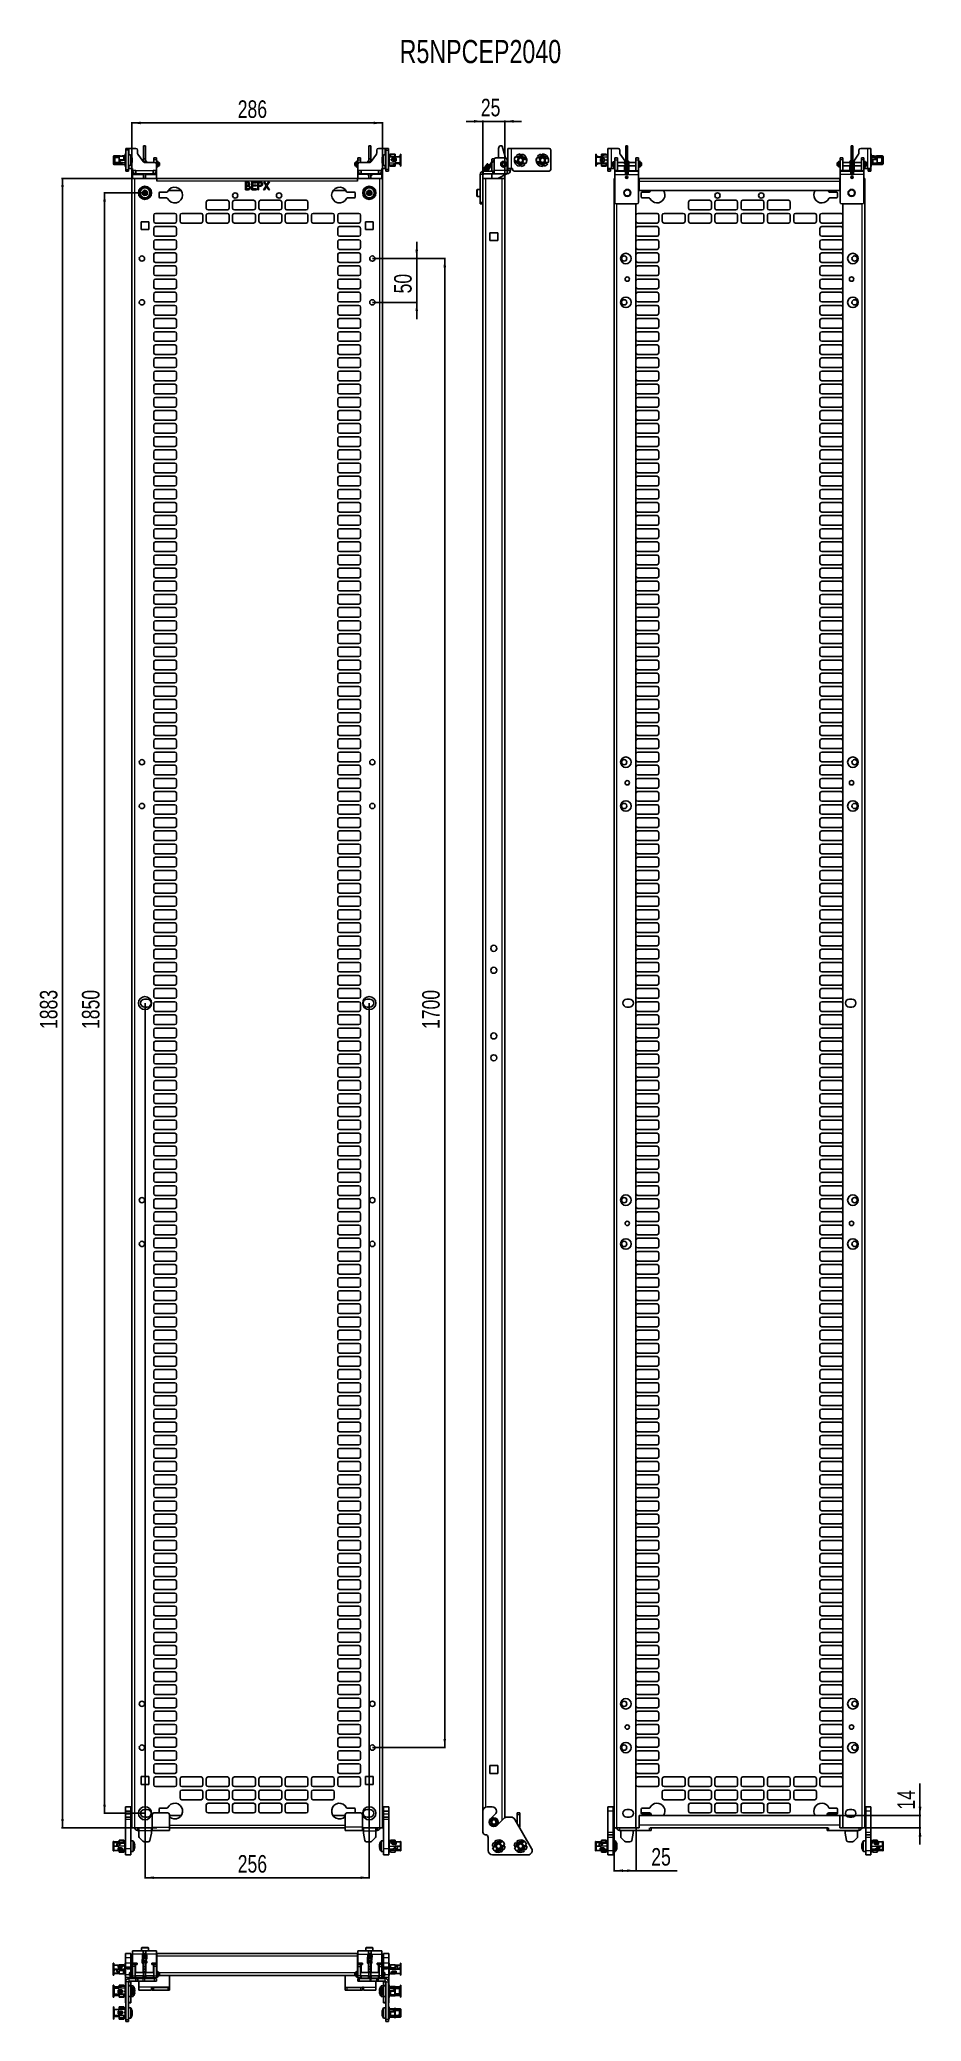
# Model space of a CAD drawing. Header units: millimetres. Extents: x -382 to 624, y -273 to 1990.
import ezdxf

# ---------------------------------------------------------------- set-up
doc = ezdxf.new("R2010")
doc.units = ezdxf.units.MM
doc.layers.add('FORMAT', color=7, linetype='Continuous')
doc.styles.add('SLDTEXTSTYLE0', font='TXT', dxfattribs={"width": 0.75})
doc.dimstyles.new('SLDDIMSTYLE0', dxfattribs={"dimtxt": 20, "dimasz": 10, "dimexe": 0, "dimexo": 0.0625, "dimgap": 5, "dimtad": 2, "dimdec": 1, "dimrnd": 1e-09, "dimzin": 12, "dimdsep": 46, "dimtxsty": 'SLDTEXTSTYLE0', "dimsah": 1, "dimcen": 0.09, "dimadec": 0, "dimazin": 3, "dimtfac": 1, "dimtofl": 0, "dimtmove": 0, "dimatfit": 3, "dimfxl": 0, "dimfrac": 2, "dimtolj": 1, "dimtzin": 12, "dimarcsym": 0})
doc.dimstyles.new('SLDDIMSTYLE1', dxfattribs={"dimtxt": 20, "dimasz": 10, "dimexe": 0, "dimexo": 0.0625, "dimgap": 5, "dimtad": 2, "dimdec": 1, "dimrnd": 1e-09, "dimzin": 12, "dimdsep": 46, "dimtxsty": 'SLDTEXTSTYLE0', "dimsah": 1, "dimcen": 0.09, "dimadec": 0, "dimazin": 3, "dimtfac": 1, "dimtmove": 0, "dimatfit": 0, "dimfxl": 0, "dimfrac": 2, "dimtolj": 1, "dimtzin": 12, "dimarcsym": 0})

msp = doc.modelspace()

# ---------------------------------------------------------------- texts
at = {"layer": 'FORMAT', "insert": (28.58, 1989.14), "char_height": 26.4583, "attachment_point": 1, "style": 'SLDTEXTSTYLE0'}
msp.add_mtext('R5NPCEP2040', dxfattribs=at)

# ---------------------------------------------------------------- blocks, each defined once
blk = doc.blocks.new('_D')
at = {"layer": 'FORMAT'}
for p, q in [((-248.6, 1831.1), (-357.2, 1831.1)), ((-356.2, 1831.1), (-356.2, -51.9)), ((-248.6, -51.9), (-357.2, -51.9))]:
    blk.add_line(p, q, dxfattribs=at)
for points in [[(-356.2, 1831.1), (-357.7, 1821.1), (-354.7, 1821.1)], [(-356.2, -51.9), (-354.7, -41.9), (-357.7, -41.9)]]:
    blk.add_solid(points, dxfattribs=at)
at = {"layer": 'FORMAT', "insert": (-382, 860), "char_height": 20, "attachment_point": 1, "rotation": 90, "style": 'SLDTEXTSTYLE0'}
blk.add_mtext('1883', dxfattribs=at)
blk = doc.blocks.new('_D_1')
at = {"layer": 'FORMAT'}
for p, q in [((-277, 1831.1), (-277, 1895.4)), ((-277, 1894.4), (9, 1894.4)), ((9, 1831.1), (9, 1895.4))]:
    blk.add_line(p, q, dxfattribs=at)
for points in [[(-277, 1894.4), (-267, 1892.9), (-267, 1895.9)], [(9, 1894.4), (-1, 1895.9), (-1, 1892.9)]]:
    blk.add_solid(points, dxfattribs=at)
at = {"layer": 'FORMAT', "insert": (-156.2, 1920.2), "char_height": 20, "attachment_point": 1, "style": 'SLDTEXTSTYLE0'}
blk.add_mtext('286', dxfattribs=at)
blk = doc.blocks.new('_D_2')
at = {"layer": 'FORMAT'}
for p, q in [((-2.5, 1739.6), (81.1, 1739.6)), ((80.1, 1739.6), (80.1, 39.6)), ((-2.5, 39.6), (81.1, 39.6))]:
    blk.add_line(p, q, dxfattribs=at)
for points in [[(80.1, 1739.6), (78.6, 1729.6), (81.6, 1729.6)], [(80.1, 39.6), (81.6, 49.6), (78.6, 49.6)]]:
    blk.add_solid(points, dxfattribs=at)
at = {"layer": 'FORMAT', "insert": (54.3, 860), "char_height": 20, "attachment_point": 1, "rotation": 90, "style": 'SLDTEXTSTYLE0'}
blk.add_mtext('1700', dxfattribs=at)
blk = doc.blocks.new('_D_3')
at = {"layer": 'FORMAT'}
for p, q in [((48.1, 1739.6), (48.1, 1758.8)), ((-2.5, 1739.6), (49.1, 1739.6)), ((48.1, 1739.6), (48.1, 1689.6)), ((-2.5, 1689.6), (49.1, 1689.6)), ((48.1, 1689.6), (48.1, 1670.4))]:
    blk.add_line(p, q, dxfattribs=at)
for points in [[(48.1, 1739.6), (49.6, 1749.6), (46.6, 1749.6)], [(48.1, 1689.6), (46.6, 1679.6), (49.6, 1679.6)]]:
    blk.add_solid(points, dxfattribs=at)
at = {"layer": 'FORMAT', "insert": (22.3, 1699.8), "char_height": 20, "attachment_point": 1, "rotation": 90, "style": 'SLDTEXTSTYLE0'}
blk.add_mtext('50', dxfattribs=at)
blk = doc.blocks.new('_D_4')
at = {"layer": 'FORMAT'}
for p, q in [((-262, 889.6), (-262, -109.9)), ((-6, 889.6), (-6, -109.9)), ((-262, -108.9), (-6, -108.9))]:
    blk.add_line(p, q, dxfattribs=at)
for points in [[(-262, -108.9), (-252, -110.4), (-252, -107.4)], [(-6, -108.9), (-16, -107.4), (-16, -110.4)]]:
    blk.add_solid(points, dxfattribs=at)
at = {"layer": 'FORMAT', "insert": (-156.2, -83.1), "char_height": 20, "attachment_point": 1, "style": 'SLDTEXTSTYLE0'}
blk.add_mtext('256', dxfattribs=at)
blk = doc.blocks.new('_D_5')
at = {"layer": 'FORMAT'}
for p, q in [((-262.1, 1814.6), (-309.2, 1814.6)), ((-308.2, 1814.6), (-308.2, -35.4)), ((-262.1, -35.4), (-309.2, -35.4))]:
    blk.add_line(p, q, dxfattribs=at)
for points in [[(-308.2, 1814.6), (-309.7, 1804.6), (-306.7, 1804.6)], [(-308.2, -35.4), (-306.7, -25.4), (-309.7, -25.4)]]:
    blk.add_solid(points, dxfattribs=at)
at = {"layer": 'FORMAT', "insert": (-334, 860), "char_height": 20, "attachment_point": 1, "rotation": 90, "style": 'SLDTEXTSTYLE0'}
blk.add_mtext('1850', dxfattribs=at)
blk = doc.blocks.new('_D_6')
at = {"layer": 'FORMAT'}
for p, q in [((123.6, 1896.2), (104.4, 1896.2)), ((123.6, 1831.1), (123.6, 1897.2)), ((123.6, 1896.2), (148.6, 1896.2)), ((148.6, 1831.1), (148.6, 1897.2)), ((148.6, 1896.2), (167.8, 1896.2))]:
    blk.add_line(p, q, dxfattribs=at)
for points in [[(123.6, 1896.2), (113.6, 1897.8), (113.6, 1894.7)], [(148.6, 1896.2), (158.6, 1894.7), (158.6, 1897.8)]]:
    blk.add_solid(points, dxfattribs=at)
at = {"layer": 'FORMAT', "insert": (121.3, 1922), "char_height": 20, "attachment_point": 1, "style": 'SLDTEXTSTYLE0'}
blk.add_mtext('25', dxfattribs=at)
blk = doc.blocks.new('_D_7')
at = {"layer": 'FORMAT'}
for p, q in [((273.4, -51.9), (273.4, -101.9)), ((298.4, -51.9), (298.4, -101.9)), ((298.4, -100.9), (273.4, -100.9)), ((298.4, -100.9), (345.3, -100.9))]:
    blk.add_line(p, q, dxfattribs=at)
for points in [[(273.4, -100.9), (283.4, -102.4), (283.4, -99.4)], [(298.4, -100.9), (288.4, -99.4), (288.4, -102.4)]]:
    blk.add_solid(points, dxfattribs=at)
at = {"layer": 'FORMAT', "insert": (315.8, -75.1), "char_height": 20, "attachment_point": 1, "style": 'SLDTEXTSTYLE0'}
blk.add_mtext('25', dxfattribs=at)
blk = doc.blocks.new('_D_8')
at = {"layer": 'FORMAT'}
for p, q in [((622.5, -37.9), (622.5, -1.5)), ((530.9, -37.9), (623.5, -37.9)), ((622.5, -37.9), (622.5, -51.9)), ((530.9, -51.9), (623.5, -51.9)), ((622.5, -51.9), (622.5, -71.1))]:
    blk.add_line(p, q, dxfattribs=at)
for points in [[(622.5, -37.9), (624.1, -27.9), (621, -27.9)], [(622.5, -51.9), (621, -61.9), (624.1, -61.9)]]:
    blk.add_solid(points, dxfattribs=at)
at = {"layer": 'FORMAT', "insert": (596.7, -31.1), "char_height": 20, "attachment_point": 1, "rotation": 90, "style": 'SLDTEXTSTYLE0'}
blk.add_mtext('14', dxfattribs=at)

# ---------------------------------------------------------------- dimensions: what is measured, and where the dimension line sits
at = {"layer": 'FORMAT'}
for base, p1, p2, angle, dimstyle, picture, middle in [((8.96, 1894.4), (-277.04, 1831.1), (8.96, 1831.1), 0, 'SLDDIMSTYLE0', '_D_1', (-134.04, 1894.4)), ((-356.19, -51.91), (-248.54, 1831.11), (-248.54, -51.91), 90, 'SLDDIMSTYLE0', '_D', (-356.19, 889.6)), ((-308.19, -35.4), (-262.04, 1814.6), (-262.04, -35.4), 90, 'SLDDIMSTYLE0', '_D_5', (-308.19, 889.6)), ((48.11, 1689.6), (-2.54, 1739.6), (-2.54, 1689.6), 90, 'SLDDIMSTYLE1', '_D_3', (48.11, 1714.6)), ((80.11, 39.6), (-2.54, 1739.6), (-2.54, 39.6), 90, 'SLDDIMSTYLE0', '_D_2', (80.11, 889.6)), ((-6.04, -108.9), (-262.04, 889.6), (-6.04, 889.6), 0, 'SLDDIMSTYLE0', '_D_4', (-134.04, -108.9)), ((622.51, -51.91), (530.86, -37.91), (530.86, -51.91), 90, 'SLDDIMSTYLE1', '_D_8', (622.51, -16.29))]:
    dim = msp.add_linear_dim(base=base, p1=p1, p2=p2, angle=angle, dimstyle=dimstyle, dxfattribs=at)
    dim.commit()
    dim.dimension.update_dxf_attribs({"geometry": picture, "text_midpoint": middle, "dimtype": 160})
for base, p1, p2, dimstyle, picture, middle in [((148.6, 1896.21), (123.6, 1831.1), (148.6, 1831.1), 'SLDDIMSTYLE1', '_D_6', (136.1, 1896.21)), ((273.36, -100.9), (298.36, -51.9), (273.36, -51.9), 'SLDDIMSTYLE0', '_D_7', (330.54, -100.9))]:
    dim = msp.add_linear_dim(base=base, p1=p1, p2=p2, dimstyle=dimstyle, dxfattribs=at)
    dim.commit()
    dim.dimension.update_dxf_attribs({"geometry": picture, "text_midpoint": middle, "dimtype": 160})

# ---------------------------------------------------------------- linework, layer by layer
at = {"color": 7, "linetype": 'Continuous', "lineweight": 25}
for p, q in [((-298.04, 1855.2), (-298.04, 1856.05)), ((-292.64, 1856.75), (-297.34, 1856.75)), ((-295.34, 1855.76), (-297.34, 1855.76)), ((-295.34, 1855.36), (-295.34, 1855.76)), ((-291.44, 1855.76), (-295.34, 1855.76)), ((-295.34, 1855.36), (-291.44, 1855.36)), ((-291.55, 1856.92), (-292.64, 1856.74)), ((-292.64, 1856.75), (-292.64, 1856.74)), ((-292.64, 1856.72), (-292.64, 1856.74)), ((-288.84, 1856.64), (-292.14, 1856.64)), ((-291.44, 1856.21), (-291.33, 1856.45)), ((-291.44, 1852.61), (-291.44, 1856.21)), ((-291.33, 1856.45), (-291.33, 1852.49)), ((-286.24, 1856.45), (-291.33, 1856.45)), ((-290.12, 1856.68), (-290.04, 1856.64)), ((-285.02, 1856.75), (-287.67, 1856.75)), ((-286.24, 1852.49), (-286.24, 1856.45)), ((-286.24, 1856.45), (-286.04, 1856.31)), ((-286.04, 1856.31), (-286.04, 1852.56)), ((-284.74, 1855.76), (-286.04, 1855.76)), ((-286.04, 1855.36), (-284.74, 1855.36)), ((-284.99, 1856.75), (-284.74, 1856.75)), ((-284.84, 1855.36), (-284.84, 1851.69)), ((-284.54, 1849.2), (-284.54, 1859)), ((-284.04, 1859), (-284.54, 1859)), ((-284.04, 1865.4), (-281.04, 1865.4)), ((-284.04, 1863.4), (-284.04, 1865.4)), ((-284.04, 1863.4), (-284.04, 1841.4)), ((-281.04, 1865.4), (-281.04, 1863.4)), ((-280.24, 1865.4), (-281.04, 1865.4)), ((-281.04, 1863.4), (-281.04, 1841.4)), ((-278.72, 1857.9), (-281.04, 1857.9)), ((-280.24, 1865.4), (-272.54, 1865.4)), ((-270.54, 1863.4), (-270.54, 1860.03)), ((-270.18, 1858.88), (-264.14, 1850.25)), ((-263.64, 1868.4), (-261.64, 1868.4)), ((-263.64, 1868.03), (-263.64, 1868.4)), ((-263.64, 1868.03), (-263.64, 1853.4)), ((-261.64, 1868.4), (-261.64, 1868.03)), ((-261.64, 1868.03), (-261.64, 1853.4)), ((-6.44, 1868.4), (-4.44, 1868.4)), ((-6.44, 1868.03), (-6.44, 1868.4)), ((-6.44, 1868.03), (-6.44, 1853.4)), ((-4.44, 1868.4), (-4.44, 1868.03)), ((-4.44, 1868.03), (-4.44, 1853.4)), ((2.09, 1858.88), (-3.95, 1850.25)), ((2.46, 1863.4), (2.46, 1860.03)), ((12.16, 1865.4), (4.46, 1865.4)), ((12.96, 1857.9), (10.63, 1857.9)), ((12.16, 1865.4), (12.96, 1865.4)), ((12.96, 1865.4), (12.96, 1863.4)), ((15.96, 1865.4), (12.96, 1865.4)), ((12.96, 1863.4), (12.96, 1841.4)), ((15.96, 1863.4), (15.96, 1865.4)), ((15.96, 1863.4), (15.96, 1841.4)), ((16.46, 1859), (15.96, 1859)), ((16.46, 1859), (16.46, 1853.76)), ((16.46, 1855.83), (16.69, 1855.76)), ((16.66, 1857.02), (16.66, 1857.34)), ((16.66, 1856.72), (16.66, 1857.02)), ((16.66, 1856.72), (16.66, 1856.34)), ((16.66, 1855.76), (27.26, 1855.76)), ((17.96, 1856.05), (16.76, 1856.05)), ((16.76, 1855.75), (16.76, 1856.05)), ((17.96, 1857.84), (17.41, 1857.84)), ((17.96, 1857.62), (17.41, 1857.62)), ((17.41, 1857.32), (17.96, 1857.32)), ((18.16, 1858.9), (17.96, 1858.78)), ((17.96, 1858.16), (17.96, 1858.78)), ((18.16, 1858.23), (17.96, 1858.16)), ((17.96, 1855.76), (17.96, 1858.16)), ((23.24, 1858.9), (18.16, 1858.9)), ((18.16, 1858.9), (18.16, 1858.23)), ((18.16, 1858.9), (23.24, 1858.9)), ((18.16, 1858.23), (18.16, 1855.76)), ((18.16, 1858.23), (23.24, 1858.23)), ((23.36, 1858.7), (23.24, 1858.9)), ((23.24, 1858.23), (23.24, 1858.9)), ((23.24, 1855.76), (23.24, 1858.23)), ((23.36, 1858.11), (23.24, 1858.23)), ((23.36, 1858.7), (23.36, 1858.11)), ((23.36, 1858.11), (23.36, 1855.76)), ((23.36, 1855.85), (23.44, 1855.76)), ((27.26, 1855.76), (29.26, 1855.76)), ((28.76, 1856.64), (29.26, 1856.64)), ((29.96, 1858.9), (29.46, 1858.9)), ((29.46, 1858.89), (29.46, 1858.9)), ((29.46, 1858.89), (29.96, 1858.89)), ((29.46, 1855.96), (29.46, 1858.89)), ((29.46, 1855.96), (29.96, 1855.96)), ((29.46, 1855.74), (29.46, 1855.96)), ((29.96, 1858.9), (29.96, 1858.89)), ((29.96, 1858.89), (29.96, 1855.96)), ((29.96, 1855.96), (29.96, 1855.2)), ((141.48, 1856.4), (141.48, 1865.4)), ((144.48, 1868.4), (145.1, 1868.4)), ((145.58, 1868.03), (149.25, 1854.4)), ((152.1, 1865.4), (152.1, 1842.4)), ((152.1, 1865.4), (155.9, 1865.4)), ((155.9, 1865.4), (199.1, 1865.4)), ((160.76, 1855.68), (160.64, 1855.76)), ((163.72, 1854.89), (160.72, 1855.7)), ((163.22, 1855.65), (161.84, 1857.17)), ((162.92, 1855.11), (163.35, 1855.5)), ((163.22, 1855.65), (163.35, 1855.5)), ((163.35, 1855.5), (163.82, 1854.98)), ((166.19, 1856.99), (166.04, 1858.97)), ((167.48, 1856.95), (166.25, 1857.02)), ((167.53, 1856.92), (167.89, 1858.88)), ((170.35, 1855.28), (170.2, 1855.14)), ((170.35, 1855.28), (170.62, 1854.95)), ((170.37, 1854.9), (172.67, 1855.39)), ((172.56, 1855.16), (172.67, 1855.39)), ((187.58, 1854.96), (185.95, 1856.2)), ((190.26, 1856.83), (189.73, 1858.75)), ((191.52, 1857.03), (190.3, 1856.86)), ((191.58, 1857.01), (191.57, 1859)), ((194.54, 1855.76), (194.11, 1855.2)), ((194.2, 1855.32), (194.25, 1855.34)), ((194.66, 1855.91), (194.54, 1855.76)), ((194.66, 1855.91), (194.98, 1855.64)), ((194.75, 1855.55), (196.91, 1856.45)), ((196.85, 1856.21), (194.9, 1855.39)), ((196.85, 1856.21), (196.91, 1856.45)), ((201.1, 1863.4), (201.1, 1841.4)), ((252.86, 1858.9), (252.36, 1858.9)), ((252.36, 1858.14), (252.36, 1858.9)), ((252.86, 1858.14), (252.36, 1858.14)), ((252.36, 1855.07), (252.36, 1858.14)), ((252.86, 1858.9), (252.86, 1858.14)), ((252.86, 1858.14), (252.86, 1855.48)), ((253.56, 1856.64), (253.06, 1856.64)), ((253.56, 1856.36), (253.06, 1856.36)), ((253.06, 1856.36), (253.06, 1855.9)), ((253.06, 1855.9), (253.56, 1855.9)), ((258.66, 1855.5), (253.06, 1855.5)), ((253.56, 1855.9), (253.56, 1856.36)), ((255.06, 1855.5), (255.06, 1855.76)), ((258.88, 1855.76), (255.06, 1855.76)), ((259.82, 1856.84), (258.66, 1855.5)), ((259.08, 1858.9), (258.96, 1858.7)), ((258.96, 1858.69), (259.08, 1858.9)), ((258.96, 1855.85), (258.96, 1858.69)), ((259.08, 1858.9), (259.08, 1855.98)), ((264.16, 1858.9), (259.08, 1858.9)), ((262.76, 1857.84), (264.91, 1857.84)), ((264.36, 1858.78), (264.16, 1858.9)), ((264.16, 1857.84), (264.16, 1858.9)), ((264.16, 1858.9), (264.36, 1858.78)), ((264.36, 1858.78), (264.36, 1857.84)), ((265.66, 1857.34), (265.66, 1855.5)), ((265.86, 1855.74), (265.66, 1855.69)), ((266.36, 1859), (265.86, 1859)), ((265.86, 1858.22), (265.86, 1859)), ((265.86, 1857.17), (265.86, 1858.22)), ((265.86, 1858.22), (266.36, 1858.22)), ((265.86, 1857.17), (266.36, 1857.17)), ((265.86, 1853.19), (265.86, 1857.17)), ((270.16, 1865.4), (266.36, 1865.4)), ((266.36, 1865.4), (266.36, 1842.4)), ((270.16, 1865.4), (277.86, 1865.4)), ((279.86, 1863.4), (279.86, 1860.03)), ((280.23, 1858.88), (285.87, 1850.82)), ((286.76, 1868.4), (288.76, 1868.4)), ((286.76, 1865.4), (286.76, 1868.4)), ((286.76, 1856.4), (286.76, 1865.4)), ((286.76, 1853.4), (286.76, 1856.4)), ((288.76, 1868.4), (288.76, 1865.4)), ((288.76, 1856.4), (288.76, 1865.4)), ((288.76, 1856.4), (288.76, 1853.4)), ((543.96, 1868.4), (545.96, 1868.4)), ((543.96, 1865.4), (543.96, 1868.4)), ((543.96, 1856.4), (543.96, 1865.4)), ((543.96, 1853.4), (543.96, 1856.4)), ((545.96, 1868.4), (545.96, 1865.4)), ((545.96, 1856.4), (545.96, 1865.4)), ((545.96, 1856.4), (545.96, 1853.4)), ((552.5, 1858.88), (546.94, 1850.93)), ((552.86, 1863.4), (552.86, 1860.03)), ((562.56, 1865.4), (554.86, 1865.4)), ((562.56, 1865.4), (566.36, 1865.4)), ((566.36, 1865.4), (566.36, 1842.4)), ((566.36, 1859), (566.86, 1859)), ((566.36, 1858.97), (566.86, 1858.97)), ((566.86, 1857.17), (566.36, 1857.17)), ((566.86, 1855.76), (566.36, 1855.76)), ((566.86, 1858.97), (566.86, 1859)), ((566.86, 1858.97), (566.86, 1857.17)), ((566.86, 1855.76), (566.86, 1857.17)), ((566.86, 1855.76), (566.86, 1844.92)), ((567.31, 1856.75), (567.06, 1856.75)), ((567.31, 1856.73), (567.06, 1856.73)), ((567.06, 1853.66), (567.06, 1855.5)), ((567.84, 1856.75), (567.34, 1856.75)), ((569.96, 1856.75), (567.84, 1856.75)), ((569.99, 1856.75), (569.96, 1856.75)), ((569.96, 1856.75), (569.96, 1856.74)), ((569.96, 1856.74), (569.99, 1856.74)), ((571.16, 1856.64), (572.36, 1856.64)), ((571.16, 1856.53), (574.46, 1856.53)), ((572.91, 1854.16), (574.06, 1855.5)), ((574.02, 1856.9), (573.87, 1856.92)), ((574.06, 1855.13), (574.06, 1855.5)), ((574.06, 1855.5), (579.66, 1855.5)), ((579.66, 1856.75), (574.96, 1856.75)), ((574.96, 1856.72), (574.96, 1856.75)), ((574.96, 1856.72), (574.96, 1856.66)), ((579.86, 1855.7), (580.36, 1855.7)), ((579.86, 1851.54), (579.86, 1855.7)), ((580.36, 1856.05), (580.36, 1855.7)), ((580.36, 1855.7), (580.36, 1851.54)), ((-298.04, 1855.2), (-297.54, 1855.2)), ((-298.04, 1853.78), (-298.04, 1855.2)), ((-297.54, 1853.78), (-298.04, 1853.78)), ((-298.04, 1853.54), (-298.04, 1853.78)), ((-297.54, 1853.54), (-298.04, 1853.54)), ((-298.04, 1849.25), (-298.04, 1853.54)), ((-297.54, 1849.25), (-298.04, 1849.25)), ((-298.04, 1847.75), (-298.04, 1849.25)), ((-297.54, 1855.2), (-297.54, 1853.78)), ((-297.54, 1853.78), (-297.54, 1853.54)), ((-297.54, 1853.54), (-297.54, 1849.25)), ((-297.34, 1854.53), (-297.34, 1854.33)), ((-296.84, 1854.15), (-297.34, 1854.15)), ((-297.34, 1854.15), (-297.34, 1853.92)), ((-297.34, 1853.92), (-296.84, 1853.92)), ((-297.34, 1853.74), (-297.34, 1853.32)), ((-297.04, 1853.32), (-297.34, 1853.32)), ((-297.34, 1853.32), (-297.34, 1853.17)), ((-297.34, 1853.17), (-297.04, 1853.17)), ((-297.34, 1850.62), (-297.04, 1850.62)), ((-297.34, 1849.87), (-297.04, 1849.87)), ((-297.34, 1849.26), (-297.34, 1849.87)), ((-297.34, 1849.26), (-291.74, 1849.26)), ((-291.74, 1848.96), (-297.34, 1848.96)), ((-297.34, 1847.05), (-292.64, 1847.05)), ((-297.04, 1849.4), (-297.04, 1853.92)), ((-297.04, 1849.4), (-296.91, 1849.26)), ((-296.84, 1853.92), (-296.84, 1854.15)), ((-296.54, 1854.28), (-296.54, 1849.26)), ((-291.44, 1854.9), (-295.86, 1854.9)), ((-292.64, 1847.26), (-292.64, 1847.39)), ((-292.64, 1847.26), (-292.64, 1847.05)), ((-292.64, 1847.06), (-291.55, 1846.87)), ((-288.84, 1847.6), (-292.14, 1847.6)), ((-291.74, 1849.26), (-290.59, 1850.85)), ((-290.59, 1850.55), (-291.74, 1848.96)), ((-291.74, 1849.26), (-291.74, 1848.96)), ((-291.44, 1852.61), (-291.33, 1852.49)), ((-291.44, 1851.42), (-291.44, 1852.61)), ((-291.44, 1851.42), (-291.33, 1851.28)), ((-291.44, 1849.67), (-291.44, 1851.42)), ((-286.24, 1852.49), (-291.33, 1852.49)), ((-291.33, 1852.49), (-291.33, 1851.28)), ((-290.1, 1851.28), (-291.33, 1851.28)), ((-291.33, 1851.28), (-291.33, 1849.83)), ((-288.84, 1847.16), (-290.04, 1847.16)), ((-289.72, 1847.41), (-289.83, 1847.6)), ((-289.72, 1847.41), (-289.72, 1847.4)), ((-287.84, 1851.94), (-288.68, 1851.83)), ((-287.67, 1847.05), (-285.02, 1847.05)), ((-287.64, 1847.05), (-287.67, 1847.05)), ((-286.24, 1851.95), (-287.64, 1851.95)), ((-287.64, 1851.74), (-285.49, 1851.74)), ((-287.64, 1847.05), (-287.64, 1847.18)), ((-286.24, 1852.49), (-286.04, 1852.56)), ((-286.24, 1851.95), (-286.24, 1852.49)), ((-286.04, 1852.03), (-286.24, 1851.95)), ((-286.04, 1852.56), (-286.04, 1852.03)), ((-285.49, 1852.05), (-286.04, 1852.05)), ((-285.54, 1847.08), (-285.54, 1847.1)), ((-284.99, 1847.22), (-284.74, 1847.22)), ((-284.99, 1847.05), (-284.74, 1847.05)), ((-284.54, 1854.9), (-284.84, 1854.9)), ((-284.54, 1851.74), (-284.84, 1851.7)), ((-284.74, 1851.45), (-284.74, 1851.15)), ((-284.74, 1851.15), (-284.74, 1848.96)), ((-284.54, 1849.2), (-284.04, 1849.2)), ((-284.54, 1848.84), (-284.54, 1847.6)), ((-284.54, 1847.6), (-284.04, 1847.6)), ((-284.54, 1845.05), (-284.54, 1847.6)), ((-284.04, 1845.05), (-284.54, 1845.05)), ((-284.54, 1845.05), (-284.54, 1844.8)), ((-284.04, 1844.8), (-284.54, 1844.8)), ((-284.05, 1848.9), (-284.04, 1848.9)), ((-284.04, 1839.4), (-284.04, 1841.4)), ((-281.04, 1839.4), (-284.04, 1839.4)), ((-281.04, 1845.9), (-278.72, 1845.9)), ((-281.04, 1842.4), (-280.24, 1842.4)), ((-281.04, 1841.4), (-281.04, 1839.4)), ((-276.24, 1842.4), (-280.24, 1842.4)), ((-276.24, 1840.2), (-276.24, 1842.4)), ((-276.24, 1840.2), (-272.44, 1840.2)), ((-276.24, 1839.4), (-276.24, 1836.4)), ((-276.16, 1839.4), (-276.24, 1839.4)), ((-276.24, 1836.4), (-272.44, 1836.4)), ((-276.24, 1836.4), (-276.24, 1835.6)), ((-276.24, 1831.1), (-276.24, 1835.6)), ((-272.44, 1840.2), (-272.44, 1836.4)), ((-272.44, 1836.4), (-264.14, 1836.4)), ((-264.14, 1836.4), (-261.14, 1836.4)), ((-264.14, 1835.6), (-264.14, 1836.4)), ((-264.14, 1835.6), (-263.64, 1835.6)), ((-263.64, 1853.4), (-261.64, 1853.4)), ((-263.64, 1849.9), (-263.64, 1853.4)), ((-261.64, 1849.9), (-263.64, 1849.9)), ((-263.64, 1849.9), (-263.64, 1849.75)), ((-263.64, 1836.4), (-263.64, 1831.1)), ((-262.5, 1849.4), (-251.04, 1849.4)), ((-261.64, 1853.4), (-261.64, 1849.9)), ((-261.64, 1849.9), (-261.64, 1849.4)), ((-261.64, 1836.4), (-261.64, 1831.1)), ((-261.64, 1835.6), (-261.14, 1835.6)), ((-261.14, 1836.4), (-252.84, 1836.4)), ((-261.14, 1836.4), (-261.14, 1835.6)), ((-260.72, 1849.87), (-260.71, 1849.4)), ((-260.72, 1849.87), (-260.72, 1849.87)), ((-260.11, 1849.4), (-260.12, 1849.88)), ((-252.84, 1840.2), (-249.04, 1840.2)), ((-252.84, 1836.4), (-252.84, 1840.2)), ((-252.84, 1836.4), (-249.04, 1836.4)), ((-252.04, 1854.4), (-249.04, 1854.4)), ((-252.04, 1852.4), (-252.04, 1854.4)), ((-252.04, 1852.4), (-252.04, 1849.4)), ((-249.04, 1839.4), (-249.13, 1839.4)), ((-249.04, 1854.4), (-249.04, 1852.4)), ((-249.04, 1852.4), (-249.04, 1847.4)), ((-249.01, 1849.3), (-249.04, 1849.3)), ((-249.04, 1847.4), (-249.04, 1840.2)), ((-249.04, 1845.5), (-249.01, 1845.5)), ((-249.04, 1839.4), (-249.04, 1836.4)), ((-249.04, 1835.6), (-249.04, 1836.4)), ((-249.04, 1835.6), (-249.04, 1831.1)), ((-249.01, 1849.81), (-249.01, 1847.07)), ((-249.01, 1847.07), (-249.01, 1845.11)), ((-247.11, 1847.07), (-247.11, 1849.81)), ((-246.09, 1849.3), (-247.11, 1849.3)), ((-247.11, 1845.11), (-247.11, 1847.07)), ((-247.11, 1845.5), (-246.09, 1845.5)), ((-245.59, 1849.01), (-246.09, 1849.3)), ((-246.09, 1845.5), (-246.09, 1849.3)), ((-246.09, 1845.5), (-245.59, 1845.79)), ((-245.59, 1849.01), (-245.59, 1845.79)), ((-21.89, 1849.3), (-22.39, 1849.01)), ((-22.39, 1845.79), (-22.39, 1849.01)), ((-22.39, 1845.79), (-21.89, 1845.5)), ((-20.95, 1849.3), (-21.89, 1849.3)), ((-21.89, 1849.3), (-21.89, 1845.5)), ((-21.89, 1845.5), (-20.95, 1845.5)), ((-20.95, 1849.77), (-20.95, 1848.4)), ((-20.95, 1848.4), (-20.95, 1845.07)), ((-19.05, 1848.4), (-19.05, 1849.77)), ((-19.04, 1849.3), (-19.05, 1849.3)), ((-19.05, 1845.07), (-19.05, 1848.4)), ((-19.05, 1845.5), (-19.04, 1845.5)), ((-16.04, 1854.4), (-19.04, 1854.4)), ((-19.04, 1854.4), (-19.04, 1852.4)), ((-19.04, 1852.4), (-19.04, 1847.4)), ((-19.04, 1847.4), (-19.04, 1840.2)), ((-15.24, 1840.2), (-19.04, 1840.2)), ((-19.04, 1839.4), (-19.04, 1836.4)), ((-19.04, 1839.4), (-18.96, 1839.4)), ((-15.24, 1836.4), (-19.04, 1836.4)), ((-19.04, 1835.6), (-19.04, 1836.4)), ((-19.04, 1835.6), (-19.04, 1831.1)), ((-5.58, 1849.4), (-17.04, 1849.4)), ((-16.04, 1852.4), (-16.04, 1854.4)), ((-16.04, 1852.4), (-16.04, 1849.4)), ((-15.24, 1836.4), (-15.24, 1840.2)), ((-6.94, 1836.4), (-15.24, 1836.4)), ((-8.01, 1849.49), (-8.01, 1849.4)), ((-7.83, 1836.4), (-7.82, 1835.13)), ((-7.41, 1849.4), (-7.41, 1849.5)), ((-7.22, 1835.14), (-7.23, 1836.4)), ((-3.94, 1836.4), (-6.94, 1836.4)), ((-6.94, 1836.4), (-6.94, 1835.6)), ((-6.44, 1835.6), (-6.94, 1835.6)), ((-6.44, 1853.4), (-4.44, 1853.4)), ((-6.44, 1849.9), (-6.44, 1853.4)), ((-4.44, 1849.9), (-6.44, 1849.9)), ((-6.44, 1849.9), (-6.44, 1849.4)), ((-6.44, 1836.4), (-6.44, 1831.1)), ((-4.44, 1853.4), (-4.44, 1849.9)), ((-4.44, 1849.9), (-4.44, 1849.75)), ((-4.44, 1836.4), (-4.44, 1831.1)), ((-3.94, 1835.6), (-4.44, 1835.6)), ((4.36, 1836.4), (-3.94, 1836.4)), ((-3.94, 1835.6), (-3.94, 1836.4)), ((-3.44, 1836.39), (-3.42, 1835.43)), ((-2.82, 1835.44), (-2.84, 1836.39)), ((8.16, 1840.2), (4.36, 1840.2)), ((4.36, 1840.2), (4.36, 1836.4)), ((8.16, 1836.4), (4.36, 1836.4)), ((8.07, 1839.4), (8.16, 1839.4)), ((8.16, 1842.4), (12.16, 1842.4)), ((8.16, 1840.2), (8.16, 1842.4)), ((8.16, 1839.4), (8.16, 1836.4)), ((8.16, 1836.4), (8.16, 1835.6)), ((8.16, 1831.1), (8.16, 1835.6)), ((8.56, 1850.04), (8.54, 1850.04)), ((10.63, 1845.9), (12.96, 1845.9)), ((12.96, 1842.4), (12.16, 1842.4)), ((12.96, 1841.4), (12.96, 1839.4)), ((12.96, 1839.4), (15.96, 1839.4)), ((15.96, 1853.76), (16.46, 1853.76)), ((15.96, 1851.92), (16.46, 1851.92)), ((16.46, 1847.6), (15.96, 1847.6)), ((16.46, 1846.28), (15.96, 1846.28)), ((15.96, 1844.8), (16.46, 1844.8)), ((15.96, 1839.4), (15.96, 1841.4)), ((16.46, 1853.22), (16.46, 1853.76)), ((16.46, 1851.92), (16.46, 1847.6)), ((16.46, 1848.41), (16.66, 1848.44)), ((16.46, 1847.6), (16.46, 1846.28)), ((16.46, 1846.28), (16.46, 1844.8)), ((16.48, 1848.9), (16.66, 1848.9)), ((16.91, 1853.17), (16.66, 1853.17)), ((16.91, 1853.04), (16.66, 1853.04)), ((16.91, 1851.91), (16.66, 1851.91)), ((16.66, 1846.77), (16.66, 1848.96)), ((16.66, 1846.45), (16.66, 1846.77)), ((16.76, 1851.88), (16.76, 1853.04)), ((19.56, 1846.17), (17.41, 1846.17)), ((17.96, 1845.95), (17.41, 1845.95)), ((17.46, 1852.63), (17.46, 1852.46)), ((17.96, 1845.11), (17.96, 1846.17)), ((17.96, 1845.11), (18.16, 1845.02)), ((17.96, 1845.01), (17.96, 1845.11)), ((17.96, 1845.01), (18.16, 1844.9)), ((18.16, 1846.17), (18.16, 1845.02)), ((18.16, 1845.02), (23.24, 1845.02)), ((18.16, 1845.02), (18.16, 1844.9)), ((18.16, 1844.9), (23.24, 1844.9)), ((18.16, 1844.9), (23.24, 1844.9)), ((19.56, 1853.02), (19.56, 1852.07)), ((20.76, 1854.15), (24.06, 1854.15)), ((24.06, 1853.92), (20.76, 1853.92)), ((24.06, 1850.97), (20.76, 1850.97)), ((20.76, 1850.86), (24.06, 1850.86)), ((21.63, 1852.49), (21.63, 1852.53)), ((21.95, 1852.03), (22.2, 1851.97)), ((22.28, 1851.97), (22.2, 1851.98)), ((22.5, 1847.37), (23.66, 1848.96)), ((23.04, 1848.1), (23.24, 1848.1)), ((23.24, 1853.26), (23.24, 1853.92)), ((23.24, 1850.97), (23.24, 1851.89)), ((23.24, 1848.1), (23.24, 1848.39)), ((23.24, 1848.1), (23.36, 1848.24)), ((23.24, 1845.02), (23.24, 1848.1)), ((23.24, 1845.02), (23.36, 1845.19)), ((23.24, 1844.9), (23.36, 1845.1)), ((23.24, 1844.9), (23.24, 1845.02)), ((23.36, 1853.92), (23.36, 1853.32)), ((23.36, 1851.91), (23.36, 1850.94)), ((23.36, 1848.55), (23.36, 1848.24)), ((27.26, 1848.44), (23.36, 1848.44)), ((23.36, 1848.24), (23.36, 1845.19)), ((23.36, 1848.04), (27.26, 1848.04)), ((23.36, 1847.95), (23.44, 1848.04)), ((23.36, 1845.19), (23.36, 1845.1)), ((23.61, 1848.9), (28.46, 1848.9)), ((23.66, 1848.96), (29.26, 1848.96)), ((24.56, 1853.7), (24.56, 1853.33)), ((24.56, 1851.75), (24.56, 1853.33)), ((24.56, 1851.75), (24.56, 1851.36)), ((27.26, 1848.44), (27.26, 1848.04)), ((28.46, 1848.9), (28.52, 1848.96)), ((28.46, 1848.9), (28.46, 1848.96)), ((28.76, 1847.65), (28.76, 1847.16)), ((29.26, 1847.65), (28.76, 1847.65)), ((28.76, 1847.16), (29.26, 1847.16)), ((29.26, 1847.65), (29.26, 1847.89)), ((29.26, 1847.16), (29.26, 1847.65)), ((29.46, 1846.35), (29.46, 1848.98)), ((29.46, 1846.35), (29.96, 1846.35)), ((29.46, 1844.9), (29.46, 1846.35)), ((29.46, 1844.9), (29.96, 1844.9)), ((29.46, 1844.9), (29.96, 1844.9)), ((29.46, 1844.9), (29.46, 1844.9)), ((29.94, 1849.28), (29.96, 1849.28)), ((29.96, 1855.2), (29.96, 1849.38)), ((29.96, 1849.38), (29.96, 1849.28)), ((29.96, 1849.28), (29.96, 1846.35)), ((29.96, 1846.35), (29.96, 1844.9)), ((29.96, 1844.9), (29.96, 1844.9)), ((120.6, 1803.9), (120.6, 1835.6)), ((124.12, 1836.35), (123.6, 1835.64)), ((123.6, 1803.9), (123.6, 1835.6)), ((123.6, 1834.63), (123.71, 1834.78)), ((123.66, 1841.19), (123.71, 1841.15)), ((123.66, 1835.91), (123.92, 1836.24)), ((123.71, 1834.78), (124.9, 1836.39)), ((123.71, 1834.78), (123.71, 1834.78)), ((123.98, 1840.62), (124.03, 1840.58)), ((124.06, 1841.71), (124.11, 1841.66)), ((124.4, 1839.4), (134.8, 1839.4)), ((124.4, 1836.4), (134.8, 1836.4)), ((124.47, 1842.22), (124.51, 1842.17)), ((124.76, 1841.14), (124.74, 1841.28)), ((124.87, 1842.73), (124.92, 1842.68)), ((124.9, 1840.06), (125.29, 1839.76)), ((125.16, 1841.65), (125.14, 1841.79)), ((125.27, 1843.24), (125.32, 1843.19)), ((125.27, 1839.53), (125.4, 1839.43)), ((125.29, 1839.76), (125.37, 1839.69)), ((125.4, 1839.41), (125.39, 1839.4)), ((125.56, 1842.17), (125.54, 1842.3)), ((125.67, 1843.75), (125.72, 1843.7)), ((125.96, 1842.69), (125.94, 1842.82)), ((126.02, 1839.4), (126.03, 1839.55)), ((126.12, 1844.63), (126.07, 1844.6)), ((126.07, 1844.26), (126.13, 1844.21)), ((126.36, 1843.2), (126.34, 1843.33)), ((130.04, 1846.25), (130.43, 1845.94)), ((130.8, 1846.42), (130.41, 1846.72)), ((130.43, 1845.94), (130.51, 1845.88)), ((130.88, 1846.35), (130.8, 1846.42)), ((133.95, 1849.92), (131.16, 1846.39)), ((131.16, 1846.39), (131.16, 1846.39)), ((131.63, 1846.02), (134.42, 1849.55)), ((131.78, 1845.7), (133.8, 1848.43)), ((133.8, 1850.03), (132.58, 1848.49)), ((133.8, 1849.72), (133.8, 1852.9)), ((133.8, 1839.4), (133.8, 1848.75)), ((133.8, 1831.1), (133.8, 1836.4)), ((134.3, 1853.4), (136.57, 1853.4)), ((134.42, 1849.55), (134.42, 1849.55)), ((134.8, 1839.4), (134.8, 1836.4)), ((136.3, 1839.4), (134.8, 1839.4)), ((134.8, 1836.4), (136.3, 1836.4)), ((136.3, 1852.4), (136.3, 1840.2)), ((136.3, 1836.4), (136.3, 1840.2)), ((151.3, 1836.4), (136.3, 1836.4)), ((149.3, 1854.4), (138.3, 1854.4)), ((150.8, 1836.4), (140.56, 1831.1)), ((151.3, 1840.2), (151.3, 1852.4)), ((151.3, 1840.2), (151.3, 1836.4)), ((155.9, 1842.4), (152.1, 1842.4)), ((152.1, 1840.2), (152.1, 1842.4)), ((152.1, 1840.2), (155.1, 1840.2)), ((155.1, 1840.2), (155.1, 1842.4)), ((157.4, 1842.4), (155.9, 1842.4)), ((157.4, 1841.4), (157.4, 1842.4)), ((199.1, 1839.4), (159.4, 1839.4)), ((159.61, 1851.54), (162.61, 1850.74)), ((162.83, 1848.9), (160.53, 1848.41)), ((160.53, 1848.41), (160.63, 1848.63)), ((160.63, 1848.63), (162.71, 1849.07)), ((161.96, 1850.48), (162.44, 1850.62)), ((162.85, 1848.52), (162.58, 1848.84)), ((162.85, 1848.52), (162.99, 1848.65)), ((162.99, 1848.65), (163.51, 1849.12)), ((163.23, 1849.19), (163.42, 1849.23)), ((163.4, 1849.02), (163.35, 1849.01)), ((163.69, 1855.13), (163.49, 1854.95)), ((165.67, 1846.87), (165.31, 1844.92)), ((165.72, 1846.84), (166.95, 1846.77)), ((167, 1846.8), (167.16, 1844.82)), ((169.84, 1848.29), (169.38, 1848.81)), ((169.47, 1848.9), (172.48, 1848.1)), ((169.51, 1848.66), (169.7, 1848.84)), ((170.2, 1855.14), (169.68, 1854.67)), ((169.97, 1854.61), (169.77, 1854.57)), ((169.79, 1854.78), (169.84, 1854.79)), ((170.28, 1848.69), (169.84, 1848.29)), ((169.98, 1848.14), (169.84, 1848.29)), ((169.98, 1848.14), (171.35, 1846.62)), ((172.56, 1855.16), (170.49, 1854.72)), ((173.59, 1852.25), (170.58, 1853.06)), ((171.24, 1853.32), (170.76, 1853.17)), ((172.43, 1848.11), (172.55, 1848.03)), ((184.79, 1850.25), (187.9, 1850.02)), ((185.16, 1854.54), (185.03, 1854.59)), ((188.22, 1854.31), (185.12, 1854.54)), ((188.45, 1848.25), (186.28, 1847.34)), ((186.28, 1847.34), (186.34, 1847.58)), ((186.34, 1847.58), (188.3, 1848.4)), ((187.3, 1849.64), (187.75, 1849.87)), ((187.38, 1854.37), (187.74, 1854.83)), ((187.58, 1854.96), (187.74, 1854.83)), ((187.74, 1854.83), (188.3, 1854.41)), ((188.14, 1854.53), (187.98, 1854.32)), ((188.22, 1854.47), (188.07, 1854.32)), ((188.54, 1847.88), (188.21, 1848.15)), ((188.54, 1847.88), (188.66, 1848.04)), ((188.66, 1848.04), (189.08, 1848.59)), ((188.79, 1848.61), (188.97, 1848.68)), ((188.99, 1848.48), (188.94, 1848.45)), ((191.62, 1846.78), (191.62, 1844.8)), ((191.67, 1846.76), (192.89, 1846.93)), ((192.94, 1846.96), (193.46, 1845.05)), ((194.41, 1855.19), (194.22, 1855.11)), ((195.46, 1848.96), (194.9, 1849.38)), ((194.97, 1849.33), (195.13, 1849.48)), ((194.98, 1849.49), (198.08, 1849.25)), ((195.06, 1849.26), (195.22, 1849.47)), ((198.4, 1853.54), (195.3, 1853.78)), ((195.89, 1854.15), (195.45, 1853.92)), ((195.81, 1849.42), (195.46, 1848.96)), ((195.62, 1848.84), (195.46, 1848.96)), ((195.62, 1848.84), (197.25, 1847.6)), ((198.04, 1849.26), (198.17, 1849.2)), ((252.37, 1855.07), (252.36, 1855.07)), ((252.36, 1854.98), (252.36, 1855.07)), ((252.36, 1849.12), (252.36, 1854.98)), ((252.36, 1848.05), (252.36, 1849.12)), ((252.86, 1848.05), (252.36, 1848.05)), ((252.36, 1844.98), (252.36, 1848.05)), ((252.86, 1844.98), (252.36, 1844.98)), ((252.36, 1844.9), (252.36, 1844.98)), ((252.36, 1844.9), (252.86, 1844.9)), ((252.86, 1848.67), (252.86, 1848.05)), ((252.86, 1848.05), (252.86, 1844.98)), ((252.86, 1844.98), (252.86, 1844.9)), ((255.06, 1848.65), (253.06, 1848.65)), ((253.56, 1847.43), (253.06, 1847.43)), ((255.06, 1848.04), (254.39, 1848.04)), ((258.66, 1848.29), (254.67, 1848.29)), ((265.66, 1848.65), (255.06, 1848.65)), ((258.88, 1848.04), (255.06, 1848.04)), ((257.76, 1852.94), (257.76, 1853.32)), ((257.76, 1852.94), (257.76, 1851.35)), ((257.76, 1850.96), (257.76, 1851.35)), ((261.56, 1853.79), (258.26, 1853.79)), ((258.26, 1853.6), (261.56, 1853.6)), ((258.26, 1850.62), (261.56, 1850.62)), ((261.56, 1850.48), (258.26, 1850.48)), ((258.66, 1848.65), (258.66, 1848.29)), ((258.96, 1847.95), (258.66, 1848.29)), ((258.68, 1848.65), (258.96, 1848.32)), ((258.96, 1852.87), (258.96, 1853.6)), ((258.96, 1850.62), (258.96, 1851.46)), ((258.96, 1846.3), (258.96, 1848.65)), ((259.08, 1846.22), (258.96, 1846.3)), ((258.96, 1845.1), (258.96, 1846.3)), ((258.96, 1845.1), (259.08, 1844.9)), ((258.96, 1845.1), (258.96, 1845.1)), ((259.08, 1844.9), (258.96, 1845.1)), ((259.08, 1853.6), (259.08, 1852.85)), ((259.08, 1851.47), (259.08, 1850.62)), ((259.08, 1848.65), (259.08, 1846.22)), ((264.16, 1846.22), (259.08, 1846.22)), ((259.08, 1846.22), (259.08, 1844.9)), ((264.16, 1844.9), (259.08, 1844.9)), ((260.05, 1851.61), (260.11, 1851.61)), ((260.69, 1852.15), (260.69, 1852.11)), ((262.76, 1851.67), (262.76, 1852.63)), ((264.16, 1846.22), (264.16, 1848.65)), ((264.36, 1846.27), (264.16, 1846.22)), ((264.16, 1844.9), (264.16, 1846.22)), ((264.16, 1844.9), (264.36, 1845.01)), ((264.36, 1845.01), (264.16, 1844.9)), ((264.36, 1848.65), (264.36, 1846.27)), ((264.36, 1847.75), (265.56, 1847.75)), ((264.91, 1846.32), (264.36, 1846.32)), ((264.36, 1846.27), (264.36, 1845.01)), ((264.36, 1845.95), (264.91, 1845.95)), ((264.36, 1845.01), (264.36, 1845.01)), ((264.86, 1852.07), (264.86, 1852.23)), ((265.41, 1852.78), (265.66, 1852.78)), ((265.41, 1852.69), (265.66, 1852.69)), ((265.41, 1851.55), (265.66, 1851.55)), ((265.41, 1851.51), (265.66, 1851.51)), ((265.56, 1852.69), (265.56, 1851.55)), ((265.56, 1848.66), (265.56, 1847.75)), ((265.86, 1848.06), (265.56, 1848.12)), ((265.86, 1847.8), (265.56, 1847.89)), ((265.66, 1848.1), (265.66, 1848.65)), ((265.66, 1846.82), (265.66, 1847.27)), ((265.66, 1846.82), (265.66, 1846.45)), ((266.36, 1853.19), (265.86, 1853.19)), ((265.86, 1852.82), (265.86, 1853.19)), ((265.86, 1851.5), (265.86, 1851.34)), ((265.86, 1844.8), (265.86, 1851.34)), ((266.36, 1851.34), (265.86, 1851.34)), ((265.86, 1844.8), (266.36, 1844.8)), ((266.36, 1842.4), (270.16, 1842.4)), ((266.36, 1841.4), (266.36, 1842.4)), ((266.36, 1841.4), (266.36, 1839.4)), ((266.36, 1839.4), (269.36, 1839.4)), ((269.36, 1842.4), (269.36, 1841.4)), ((269.36, 1839.4), (269.36, 1841.4)), ((274.16, 1842.4), (270.16, 1842.4)), ((271.21, 1849.3), (270.71, 1849.01)), ((270.71, 1845.79), (270.71, 1849.01)), ((270.71, 1845.79), (271.21, 1845.5)), ((272.27, 1849.3), (271.21, 1849.3)), ((271.21, 1849.3), (271.21, 1845.5)), ((271.21, 1845.5), (272.27, 1845.5)), ((272.27, 1849.42), (272.27, 1844.72)), ((277.16, 1854.4), (274.16, 1854.4)), ((274.16, 1854.4), (274.16, 1852.4)), ((274.16, 1852.4), (274.16, 1840.2)), ((274.16, 1839.4), (274.16, 1835.6)), ((286.26, 1839.4), (274.16, 1839.4)), ((274.16, 1803.9), (274.16, 1835.6)), ((277.16, 1852.4), (277.16, 1854.4)), ((277.16, 1852.4), (277.16, 1840.2)), ((285.33, 1849.3), (277.16, 1849.3)), ((277.16, 1845.5), (285.32, 1845.5)), ((277.16, 1840.2), (277.96, 1840.2)), ((277.96, 1840.2), (277.96, 1839.4)), ((285.22, 1839.5), (285.21, 1839.44)), ((285.21, 1839.44), (285.21, 1839.4)), ((285.32, 1839.9), (285.22, 1839.5)), ((285.34, 1849.64), (285.31, 1848.03)), ((285.81, 1839.4), (285.82, 1839.46)), ((285.82, 1839.46), (285.86, 1839.65)), ((285.91, 1848.02), (285.94, 1849.63)), ((286.76, 1849.3), (285.93, 1849.3)), ((286.04, 1843.18), (285.94, 1843.32)), ((286.26, 1835.6), (286.26, 1839.4)), ((286.26, 1836.4), (286.76, 1836.4)), ((289.26, 1835.6), (286.26, 1835.6)), ((286.44, 1842.82), (286.32, 1842.89)), ((286.76, 1853.4), (288.76, 1853.4)), ((286.76, 1852.9), (286.76, 1853.4)), ((286.76, 1847.22), (286.76, 1852.9)), ((286.76, 1835.6), (286.76, 1838.35)), ((286.76, 1831.6), (286.76, 1833.1)), ((288.76, 1853.4), (288.76, 1852.9)), ((288.76, 1847.3), (288.76, 1852.9)), ((288.76, 1849.4), (289.73, 1849.4)), ((289.73, 1849.3), (288.76, 1849.3)), ((288.76, 1835.6), (288.76, 1838.29)), ((288.76, 1836.4), (289.26, 1836.4)), ((288.76, 1831.6), (288.76, 1833.1)), ((301.36, 1839.4), (289.26, 1839.4)), ((289.26, 1839.4), (289.26, 1835.6)), ((289.73, 1849.5), (289.7, 1846.85)), ((289.8, 1844.05), (290.03, 1843.82)), ((290.23, 1845.5), (298.36, 1845.5)), ((290.3, 1845.81), (290.25, 1846.22)), ((290.29, 1846.24), (290.33, 1849.49)), ((290.3, 1845.76), (290.3, 1845.81)), ((290.33, 1849.4), (298.36, 1849.4)), ((298.36, 1849.3), (290.33, 1849.3)), ((297.56, 1839.4), (297.56, 1840.2)), ((297.56, 1840.2), (298.36, 1840.2)), ((298.36, 1854.4), (298.36, 1852.4)), ((301.36, 1854.4), (298.36, 1854.4)), ((298.36, 1840.2), (298.36, 1852.4)), ((301.36, 1852.4), (301.36, 1854.4)), ((301.36, 1840.2), (301.36, 1852.4)), ((301.37, 1849.3), (301.36, 1849.3)), ((301.36, 1845.5), (301.37, 1845.5)), ((301.36, 1835.6), (301.36, 1839.4)), ((301.36, 1835.6), (301.36, 1803.9)), ((301.37, 1849.77), (301.37, 1845.07)), ((303.27, 1845.07), (303.27, 1849.77)), ((304.21, 1849.3), (303.27, 1849.3)), ((303.27, 1845.5), (304.21, 1845.5)), ((304.71, 1849.01), (304.21, 1849.3)), ((304.21, 1845.5), (304.21, 1849.3)), ((304.21, 1845.5), (304.71, 1845.79)), ((304.71, 1849.01), (304.71, 1845.79)), ((528.41, 1849.3), (527.91, 1849.01)), ((527.91, 1845.79), (527.91, 1849.01)), ((527.91, 1845.79), (528.41, 1845.5)), ((529.43, 1849.3), (528.41, 1849.3)), ((528.41, 1849.3), (528.41, 1845.5)), ((528.41, 1845.5), (529.43, 1845.5)), ((529.43, 1849.81), (529.43, 1845.11)), ((531.33, 1845.11), (531.33, 1849.81)), ((531.36, 1849.3), (531.33, 1849.3)), ((531.33, 1845.5), (531.36, 1845.5)), ((531.36, 1854.4), (534.36, 1854.4)), ((531.36, 1852.4), (531.36, 1854.4)), ((531.36, 1840.2), (531.36, 1852.4)), ((531.36, 1835.6), (531.36, 1839.4)), ((531.36, 1839.4), (543.46, 1839.4)), ((531.36, 1835.6), (531.36, 1803.9)), ((534.36, 1854.4), (534.36, 1852.4)), ((534.36, 1840.2), (534.36, 1852.4)), ((542.43, 1849.4), (534.36, 1849.4)), ((542.43, 1849.3), (534.36, 1849.3)), ((534.36, 1845.5), (542.45, 1845.5)), ((535.16, 1840.2), (534.36, 1840.2)), ((535.16, 1839.4), (535.16, 1840.2)), ((542.47, 1840.42), (542.37, 1840.01)), ((542.37, 1840.01), (542.37, 1839.95)), ((542.44, 1849.88), (542.42, 1848.31)), ((542.96, 1839.91), (542.97, 1839.97)), ((542.97, 1839.97), (543.02, 1840.17)), ((543.02, 1848.3), (543.04, 1849.87)), ((543.96, 1849.4), (543.03, 1849.4)), ((543.96, 1849.3), (543.03, 1849.3)), ((543.2, 1843.53), (543.06, 1843.72)), ((543.46, 1839.4), (543.46, 1835.6)), ((543.96, 1836.4), (543.46, 1836.4)), ((543.46, 1835.6), (546.46, 1835.6)), ((543.96, 1853.4), (545.96, 1853.4)), ((543.96, 1852.9), (543.96, 1853.4)), ((543.96, 1847.64), (543.96, 1852.9)), ((543.96, 1835.6), (543.96, 1838.78)), ((543.96, 1831.6), (543.96, 1833.1)), ((545.96, 1853.4), (545.96, 1852.9)), ((545.96, 1847.68), (545.96, 1852.9)), ((546.83, 1849.3), (545.96, 1849.3)), ((545.96, 1835.6), (545.96, 1838.76)), ((546.46, 1836.4), (545.96, 1836.4)), ((545.96, 1831.6), (545.96, 1833.1)), ((546.58, 1850.42), (546.46, 1850.25)), ((546.46, 1839.4), (558.56, 1839.4)), ((546.46, 1835.6), (546.46, 1839.4)), ((546.83, 1849.73), (546.81, 1847.23)), ((547.36, 1844.46), (547.37, 1845.03)), ((547.37, 1845.5), (555.56, 1845.5)), ((547.42, 1846.16), (547.38, 1846.57)), ((547.4, 1846.35), (547.43, 1849.73)), ((547.42, 1846.1), (547.42, 1846.16)), ((555.56, 1849.3), (547.43, 1849.3)), ((554.76, 1840.2), (554.76, 1839.4)), ((555.56, 1840.2), (554.76, 1840.2)), ((555.56, 1852.4), (555.56, 1854.4)), ((555.56, 1854.4), (558.56, 1854.4)), ((555.56, 1852.4), (555.56, 1840.2)), ((558.56, 1854.4), (558.56, 1852.4)), ((558.56, 1852.4), (558.56, 1840.2)), ((558.62, 1849.3), (558.56, 1849.3)), ((558.56, 1845.5), (558.62, 1845.5)), ((558.56, 1842.4), (562.56, 1842.4)), ((558.56, 1839.4), (558.56, 1835.6)), ((558.56, 1803.9), (558.56, 1835.6)), ((558.62, 1849.6), (558.62, 1844.9)), ((560.52, 1844.9), (560.52, 1849.6)), ((561.41, 1849.3), (560.52, 1849.3)), ((560.52, 1845.5), (561.41, 1845.5)), ((561.91, 1849.01), (561.41, 1849.3)), ((561.41, 1845.5), (561.41, 1849.3)), ((561.41, 1845.5), (561.91, 1845.79)), ((561.91, 1849.01), (561.91, 1845.79)), ((566.36, 1842.4), (562.56, 1842.4)), ((563.36, 1842.4), (563.36, 1841.4)), ((563.36, 1839.4), (563.36, 1841.4)), ((566.36, 1839.4), (563.36, 1839.4)), ((566.36, 1844.92), (566.86, 1844.92)), ((566.36, 1844.82), (566.86, 1844.82)), ((566.36, 1844.8), (566.86, 1844.8)), ((566.36, 1841.4), (566.36, 1842.4)), ((566.36, 1841.4), (566.36, 1839.4)), ((567.06, 1854.9), (566.86, 1854.9)), ((566.86, 1852.82), (567.16, 1852.84)), ((566.86, 1844.92), (566.86, 1844.82)), ((566.86, 1844.82), (566.86, 1844.8)), ((567.06, 1853.29), (567.06, 1853.66)), ((568.36, 1848.98), (567.06, 1848.98)), ((567.06, 1848.65), (568.36, 1848.65)), ((567.31, 1847.13), (567.06, 1847.13)), ((567.31, 1847.06), (567.06, 1847.06)), ((567.31, 1847.05), (567.06, 1847.05)), ((567.33, 1852.91), (567.16, 1852.87)), ((567.16, 1848.98), (567.16, 1852.87)), ((569.96, 1853.16), (567.81, 1853.16)), ((567.81, 1852.79), (568.36, 1852.79)), ((567.84, 1847.05), (569.96, 1847.05)), ((567.86, 1847.06), (567.86, 1847.05)), ((568.36, 1852.8), (568.56, 1852.9)), ((568.36, 1852.52), (568.36, 1852.8)), ((568.36, 1852.52), (568.56, 1852.61)), ((568.36, 1848.54), (568.36, 1852.52)), ((568.36, 1848.54), (568.56, 1848.41)), ((568.56, 1852.9), (568.56, 1852.61)), ((568.56, 1852.9), (569.96, 1852.9)), ((568.56, 1852.61), (568.56, 1848.41)), ((568.56, 1852.61), (573.65, 1852.61)), ((568.56, 1848.41), (573.65, 1848.41)), ((569.96, 1847.1), (569.96, 1847.05)), ((570.16, 1852.91), (571, 1852.96)), ((571.16, 1847.43), (574.46, 1847.43)), ((571.16, 1847.26), (572.19, 1847.26)), ((571.16, 1847.16), (572.37, 1847.16)), ((572.07, 1847.43), (572.04, 1847.37)), ((572.04, 1847.37), (572.04, 1847.37)), ((572.06, 1853.26), (573.65, 1853.26)), ((572.89, 1846.87), (572.44, 1847.12)), ((574.06, 1855.13), (572.91, 1853.79)), ((573.65, 1853.26), (573.65, 1854.65)), ((573.65, 1852.61), (573.65, 1853.26)), ((573.65, 1853.26), (573.76, 1853.09)), ((573.65, 1848.41), (573.65, 1852.61)), ((573.65, 1852.61), (573.76, 1852.45)), ((573.65, 1848.41), (573.76, 1848.63)), ((573.76, 1854.81), (573.76, 1853.09)), ((573.76, 1853.09), (573.76, 1852.45)), ((573.76, 1852.45), (573.76, 1848.63)), ((577.66, 1848.98), (573.76, 1848.98)), ((573.76, 1848.65), (577.66, 1848.65)), ((578.86, 1854.9), (573.86, 1854.9)), ((579.66, 1855.13), (574.06, 1855.13)), ((574.96, 1847.26), (574.96, 1847.16)), ((574.96, 1847.05), (574.96, 1847.16)), ((574.96, 1847.05), (579.66, 1847.05)), ((577.66, 1848.98), (577.66, 1848.65)), ((577.66, 1848.65), (579.66, 1848.65)), ((579.36, 1854.4), (578.86, 1854.9)), ((578.86, 1850.26), (578.86, 1854.9)), ((579.66, 1853.17), (579.16, 1853.17)), ((579.16, 1850.62), (579.16, 1850.48)), ((579.66, 1850.62), (579.16, 1850.62)), ((579.16, 1850.48), (579.66, 1850.48)), ((579.36, 1854.4), (579.36, 1850.6)), ((579.66, 1854.53), (579.66, 1853.92)), ((579.66, 1850.48), (579.66, 1850.62)), ((579.66, 1848.98), (579.66, 1849.64)), ((579.86, 1851.54), (580.36, 1851.54)), ((579.86, 1850.74), (579.86, 1851.54)), ((579.86, 1850.74), (580.36, 1850.74)), ((579.86, 1849.12), (579.86, 1850.74)), ((580.36, 1849.12), (579.86, 1849.12)), ((580.36, 1851.54), (580.36, 1850.74)), ((580.36, 1850.74), (580.36, 1849.12)), ((580.36, 1849.12), (580.36, 1847.75)), ((-277.04, -51.9), (-277.04, 1831.1)), ((-277.04, 1831.1), (-273.94, 1831.1)), ((-273.94, 1831.1), (-248.54, 1831.1)), ((-262.04, 1814.6), (-264.66, 1813.38)), ((-262.04, 1814.6), (-264.41, 1816.25)), ((-262.04, 1814.6), (-262.29, 1811.72)), ((-262.04, 1814.6), (-261.79, 1817.47)), ((-262.04, 1814.6), (-259.43, 1815.82)), ((-262.04, 1814.6), (-259.68, 1812.94)), ((-248.54, 1831.1), (-248.54, 1831.11)), ((-19.54, 1831.11), (-248.54, 1831.11)), ((-248.54, 1831.1), (-248.54, 1828.01)), ((-246.04, 1814.36), (-246.04, 1809.86)), ((-237.1, 1815.36), (-245.04, 1815.36)), ((-220.56, 1817.11), (-235.53, 1817.11)), ((-147.16, 1827.11), (-145.4, 1827.11)), ((-147.16, 1818.11), (-147.16, 1827.11)), ((-144.72, 1818.11), (-147.16, 1818.11)), ((-146.35, 1826.18), (-146.35, 1823.3)), ((-145.25, 1826.18), (-146.35, 1826.18)), ((-146.35, 1823.3), (-145.81, 1823.3)), ((-145.81, 1822.38), (-146.35, 1822.38)), ((-146.35, 1822.38), (-146.35, 1819.03)), ((-146.35, 1819.03), (-145.2, 1819.03)), ((-140, 1827.11), (-134.93, 1827.11)), ((-140, 1818.11), (-140, 1827.11)), ((-134.93, 1818.11), (-140, 1818.11)), ((-139.19, 1826.18), (-139.19, 1823.41)), ((-134.93, 1826.18), (-139.19, 1826.18)), ((-139.19, 1823.41), (-134.93, 1823.41)), ((-139.19, 1822.49), (-139.19, 1819.03)), ((-134.93, 1822.49), (-139.19, 1822.49)), ((-139.19, 1819.03), (-134.93, 1819.03)), ((-134.93, 1827.11), (-134.93, 1826.18)), ((-134.93, 1823.41), (-134.93, 1822.49)), ((-134.93, 1819.03), (-134.93, 1818.11)), ((-133.31, 1827.11), (-131.54, 1827.11)), ((-133.31, 1818.11), (-133.31, 1827.11)), ((-132.5, 1818.11), (-133.31, 1818.11)), ((-132.5, 1826.18), (-132.5, 1823.18)), ((-130.86, 1826.18), (-132.5, 1826.18)), ((-132.5, 1823.18), (-130.93, 1823.16)), ((-132.5, 1822.26), (-132.5, 1818.11)), ((-131.86, 1822.26), (-132.5, 1822.26)), ((-126.68, 1818.11), (-123.74, 1822.7)), ((-125.74, 1818.11), (-126.68, 1818.11)), ((-126.56, 1827.11), (-125.63, 1827.11)), ((-123.74, 1822.7), (-126.56, 1827.11)), ((-123.27, 1821.97), (-125.74, 1818.11)), ((-125.63, 1827.11), (-123.27, 1823.43)), ((-123.27, 1823.43), (-120.91, 1827.11)), ((-120.8, 1818.11), (-123.27, 1821.97)), ((-119.98, 1827.11), (-122.8, 1822.7)), ((-122.8, 1822.7), (-119.87, 1818.11)), ((-120.91, 1827.11), (-119.98, 1827.11)), ((-119.87, 1818.11), (-120.8, 1818.11)), ((-32.56, 1817.11), (-47.53, 1817.11)), ((-30.99, 1815.36), (-23.04, 1815.36)), ((-22.04, 1814.36), (-22.04, 1809.86)), ((-19.54, 1831.11), (-19.54, 1831.1)), ((-19.54, 1831.1), (5.86, 1831.1)), ((-19.54, 1828.01), (-19.54, 1831.1)), ((-6.04, 1814.6), (-8.66, 1813.38)), ((-6.04, 1814.6), (-8.41, 1816.25)), ((-6.04, 1814.6), (-6.29, 1811.72)), ((-6.04, 1814.6), (-5.79, 1817.47)), ((-6.04, 1814.6), (-3.43, 1815.82)), ((-6.04, 1814.6), (-3.68, 1812.94)), ((5.86, 1831.1), (8.96, 1831.1)), ((8.96, -51.9), (8.96, 1831.1)), ((117.1, 1818.6), (116.6, 1818.1)), ((116.6, 1811.1), (116.6, 1818.1)), ((116.6, 1811.1), (117.1, 1810.6)), ((120.6, 1818.6), (117.1, 1818.6)), ((117.1, 1818.6), (117.1, 1810.6)), ((117.1, 1810.6), (120.6, 1810.6)), ((123.6, 1831.1), (126.7, 1831.1)), ((126.7, 1831.11), (126.45, 1831.1)), ((126.7, 1831.11), (133.8, 1831.11)), ((145.5, 1831.1), (126.7, 1831.1)), ((140.58, 1831.11), (145.5, 1831.11)), ((145.5, 1831.1), (148.6, 1831.1)), ((148.6, 1831.1), (148.6, -40.53)), ((273.36, 1831.1), (274.16, 1831.1)), ((273.36, -51.9), (273.36, 1831.1)), ((301.86, 1831.1), (301.36, 1831.1)), ((301.86, 1828.01), (301.86, 1831.11)), ((301.86, 1831.11), (530.86, 1831.11)), ((301.86, 1828.01), (301.86, 1817.11)), ((301.86, 1817.11), (530.86, 1817.11)), ((304.36, 1814.36), (304.36, 1809.86)), ((313.31, 1815.36), (305.36, 1815.36)), ((314.88, 1817.11), (314.22, 1815.93)), ((517.85, 1817.11), (518.51, 1815.93)), ((519.42, 1815.36), (527.36, 1815.36)), ((528.36, 1814.36), (528.36, 1809.86)), ((530.86, 1831.11), (530.86, 1828.01)), ((531.36, 1831.1), (530.86, 1831.1)), ((530.86, 1817.11), (530.86, 1828.01)), ((558.56, 1831.1), (559.36, 1831.1)), ((559.36, 1831.1), (559.36, -51.9)), ((-252.04, 1782.1), (-252.04, 1789.1)), ((-250.04, 1791.1), (-228.04, 1791.1)), ((-245.04, 1808.86), (-237.1, 1808.86)), ((-226.04, 1789.1), (-226.04, 1782.1)), ((-222.04, 1789.1), (-222.04, 1782.1)), ((-198.04, 1791.1), (-220.04, 1791.1)), ((-196.04, 1782.1), (-196.04, 1789.1)), ((-192.04, 1804.1), (-192.04, 1797.1)), ((-192.04, 1789.1), (-192.04, 1782.1)), ((-168.04, 1806.1), (-190.04, 1806.1)), ((-190.04, 1795.1), (-168.04, 1795.1)), ((-168.04, 1791.1), (-190.04, 1791.1)), ((-166.04, 1797.1), (-166.04, 1804.1)), ((-166.04, 1782.1), (-166.04, 1789.1)), ((-162.04, 1804.1), (-162.04, 1797.1)), ((-162.04, 1789.1), (-162.04, 1782.1)), ((-138.04, 1806.1), (-160.04, 1806.1)), ((-160.04, 1795.1), (-138.04, 1795.1)), ((-138.04, 1791.1), (-160.04, 1791.1)), ((-136.04, 1797.1), (-136.04, 1804.1)), ((-136.04, 1782.1), (-136.04, 1789.1)), ((-132.04, 1804.1), (-132.04, 1797.1)), ((-132.04, 1789.1), (-132.04, 1782.1)), ((-108.04, 1806.1), (-130.04, 1806.1)), ((-130.04, 1795.1), (-108.04, 1795.1)), ((-108.04, 1791.1), (-130.04, 1791.1)), ((-106.04, 1797.1), (-106.04, 1804.1)), ((-106.04, 1782.1), (-106.04, 1789.1)), ((-102.04, 1804.1), (-102.04, 1797.1)), ((-102.04, 1789.1), (-102.04, 1782.1)), ((-78.04, 1806.1), (-100.04, 1806.1)), ((-100.04, 1795.1), (-78.04, 1795.1)), ((-78.04, 1791.1), (-100.04, 1791.1)), ((-76.04, 1797.1), (-76.04, 1804.1)), ((-76.04, 1782.1), (-76.04, 1789.1)), ((-72.04, 1789.1), (-72.04, 1782.1)), ((-48.04, 1791.1), (-70.04, 1791.1)), ((-46.04, 1782.1), (-46.04, 1789.1)), ((-42.04, 1789.1), (-42.04, 1782.1)), ((-18.04, 1791.1), (-40.04, 1791.1)), ((-23.04, 1808.86), (-30.99, 1808.86)), ((-16.04, 1782.1), (-16.04, 1789.1)), ((120.6, 1801.9), (120.6, 1803.9)), ((123.6, 1801.9), (120.6, 1801.9)), ((123.6, 1803.9), (123.6, 1801.9)), ((123.6, 1801.9), (123.6, -32.9)), ((299.36, 1801.9), (276.16, 1801.9)), ((298.36, -51.9), (298.36, 1801.9)), ((300.36, 1791.1), (322.36, 1791.1)), ((305.36, 1808.86), (313.31, 1808.86)), ((324.36, 1789.1), (324.36, 1782.1)), ((328.36, 1782.1), (328.36, 1789.1)), ((330.36, 1791.1), (352.36, 1791.1)), ((354.36, 1789.1), (354.36, 1782.1)), ((358.36, 1797.1), (358.36, 1804.1)), ((358.36, 1782.1), (358.36, 1789.1)), ((360.36, 1806.1), (382.36, 1806.1)), ((382.36, 1795.1), (360.36, 1795.1)), ((360.36, 1791.1), (382.36, 1791.1)), ((384.36, 1804.1), (384.36, 1797.1)), ((384.36, 1789.1), (384.36, 1782.1)), ((388.36, 1797.1), (388.36, 1804.1)), ((388.36, 1782.1), (388.36, 1789.1)), ((390.36, 1806.1), (412.36, 1806.1)), ((412.36, 1795.1), (390.36, 1795.1)), ((390.36, 1791.1), (412.36, 1791.1)), ((414.36, 1804.1), (414.36, 1797.1)), ((414.36, 1789.1), (414.36, 1782.1)), ((418.36, 1797.1), (418.36, 1804.1)), ((418.36, 1782.1), (418.36, 1789.1)), ((420.36, 1806.1), (442.36, 1806.1)), ((442.36, 1795.1), (420.36, 1795.1)), ((420.36, 1791.1), (442.36, 1791.1)), ((444.36, 1804.1), (444.36, 1797.1)), ((444.36, 1789.1), (444.36, 1782.1)), ((448.36, 1797.1), (448.36, 1804.1)), ((448.36, 1782.1), (448.36, 1789.1)), ((450.36, 1806.1), (472.36, 1806.1)), ((472.36, 1795.1), (450.36, 1795.1)), ((450.36, 1791.1), (472.36, 1791.1)), ((474.36, 1804.1), (474.36, 1797.1)), ((474.36, 1789.1), (474.36, 1782.1)), ((478.36, 1782.1), (478.36, 1789.1)), ((480.36, 1791.1), (502.36, 1791.1)), ((504.36, 1789.1), (504.36, 1782.1)), ((508.36, 1789.1), (508.36, 1782.1)), ((532.36, 1791.1), (510.36, 1791.1)), ((527.36, 1808.86), (519.42, 1808.86)), ((533.36, 1801.9), (556.56, 1801.9)), ((534.36, 1801.9), (534.36, -51.9)), ((-266.54, 1781.6), (-257.54, 1781.6)), ((-266.54, 1772.6), (-266.54, 1781.6)), ((-257.54, 1772.6), (-266.54, 1772.6)), ((-257.54, 1781.6), (-257.54, 1772.6)), ((-252.04, 1767.1), (-252.04, 1774.1)), ((-228.04, 1780.1), (-250.04, 1780.1)), ((-250.04, 1776.1), (-228.04, 1776.1)), ((-228.04, 1765.1), (-250.04, 1765.1)), ((-226.04, 1774.1), (-226.04, 1767.1)), ((-220.04, 1780.1), (-198.04, 1780.1)), ((-190.04, 1780.1), (-168.04, 1780.1)), ((-160.04, 1780.1), (-138.04, 1780.1)), ((-130.04, 1780.1), (-108.04, 1780.1)), ((-100.04, 1780.1), (-78.04, 1780.1)), ((-70.04, 1780.1), (-48.04, 1780.1)), ((-42.04, 1774.1), (-42.04, 1767.1)), ((-40.04, 1780.1), (-18.04, 1780.1)), ((-18.04, 1776.1), (-40.04, 1776.1)), ((-40.04, 1765.1), (-18.04, 1765.1)), ((-16.04, 1767.1), (-16.04, 1774.1)), ((-1.54, 1781.6), (-10.54, 1781.6)), ((-10.54, 1781.6), (-10.54, 1772.6)), ((-10.54, 1772.6), (-1.54, 1772.6)), ((-1.54, 1772.6), (-1.54, 1781.6)), ((140.6, 1769.1), (131.6, 1769.1)), ((131.6, 1769.1), (131.6, 1760.1)), ((140.6, 1760.1), (140.6, 1769.1)), ((322.36, 1780.1), (300.36, 1780.1)), ((300.36, 1776.1), (322.36, 1776.1)), ((322.36, 1765.1), (300.36, 1765.1)), ((324.36, 1774.1), (324.36, 1767.1)), ((352.36, 1780.1), (330.36, 1780.1)), ((382.36, 1780.1), (360.36, 1780.1)), ((412.36, 1780.1), (390.36, 1780.1)), ((442.36, 1780.1), (420.36, 1780.1)), ((472.36, 1780.1), (450.36, 1780.1)), ((502.36, 1780.1), (480.36, 1780.1)), ((508.36, 1774.1), (508.36, 1767.1)), ((510.36, 1780.1), (532.36, 1780.1)), ((532.36, 1776.1), (510.36, 1776.1)), ((510.36, 1765.1), (532.36, 1765.1)), ((-252.04, 1752.1), (-252.04, 1759.1)), ((-252.04, 1737.1), (-252.04, 1744.1)), ((-250.04, 1761.1), (-228.04, 1761.1)), ((-228.04, 1750.1), (-250.04, 1750.1)), ((-250.04, 1746.1), (-228.04, 1746.1)), ((-226.04, 1759.1), (-226.04, 1752.1)), ((-226.04, 1744.1), (-226.04, 1737.1)), ((-42.04, 1759.1), (-42.04, 1752.1)), ((-42.04, 1744.1), (-42.04, 1737.1)), ((-18.04, 1761.1), (-40.04, 1761.1)), ((-40.04, 1750.1), (-18.04, 1750.1)), ((-18.04, 1746.1), (-40.04, 1746.1)), ((-16.04, 1752.1), (-16.04, 1759.1)), ((-16.04, 1737.1), (-16.04, 1744.1)), ((131.6, 1760.1), (140.6, 1760.1)), ((300.36, 1761.1), (322.36, 1761.1)), ((322.36, 1750.1), (300.36, 1750.1)), ((300.36, 1746.1), (322.36, 1746.1)), ((324.36, 1759.1), (324.36, 1752.1)), ((324.36, 1744.1), (324.36, 1737.1)), ((508.36, 1759.1), (508.36, 1752.1)), ((508.36, 1744.1), (508.36, 1737.1)), ((532.36, 1761.1), (510.36, 1761.1)), ((510.36, 1750.1), (532.36, 1750.1)), ((532.36, 1746.1), (510.36, 1746.1)), ((-252.04, 1722.1), (-252.04, 1729.1)), ((-228.04, 1735.1), (-250.04, 1735.1)), ((-250.04, 1731.1), (-228.04, 1731.1)), ((-228.04, 1720.1), (-250.04, 1720.1)), ((-226.04, 1729.1), (-226.04, 1722.1)), ((-42.04, 1729.1), (-42.04, 1722.1)), ((-40.04, 1735.1), (-18.04, 1735.1)), ((-18.04, 1731.1), (-40.04, 1731.1)), ((-40.04, 1720.1), (-18.04, 1720.1)), ((-16.04, 1722.1), (-16.04, 1729.1)), ((322.36, 1735.1), (300.36, 1735.1)), ((300.36, 1731.1), (322.36, 1731.1)), ((322.36, 1720.1), (300.36, 1720.1)), ((324.36, 1729.1), (324.36, 1722.1)), ((508.36, 1729.1), (508.36, 1722.1)), ((510.36, 1735.1), (532.36, 1735.1)), ((532.36, 1731.1), (510.36, 1731.1)), ((510.36, 1720.1), (532.36, 1720.1)), ((-252.04, 1707.1), (-252.04, 1714.1)), ((-252.04, 1692.1), (-252.04, 1699.1)), ((-250.04, 1716.1), (-228.04, 1716.1)), ((-228.04, 1705.1), (-250.04, 1705.1)), ((-250.04, 1701.1), (-228.04, 1701.1)), ((-226.04, 1714.1), (-226.04, 1707.1)), ((-226.04, 1699.1), (-226.04, 1692.1)), ((-42.04, 1714.1), (-42.04, 1707.1)), ((-42.04, 1699.1), (-42.04, 1692.1)), ((-18.04, 1716.1), (-40.04, 1716.1)), ((-40.04, 1705.1), (-18.04, 1705.1)), ((-18.04, 1701.1), (-40.04, 1701.1)), ((-16.04, 1707.1), (-16.04, 1714.1)), ((-16.04, 1692.1), (-16.04, 1699.1)), ((300.36, 1716.1), (322.36, 1716.1)), ((322.36, 1705.1), (300.36, 1705.1)), ((300.36, 1701.1), (322.36, 1701.1)), ((324.36, 1714.1), (324.36, 1707.1)), ((324.36, 1699.1), (324.36, 1692.1)), ((508.36, 1714.1), (508.36, 1707.1)), ((508.36, 1699.1), (508.36, 1692.1)), ((532.36, 1716.1), (510.36, 1716.1)), ((510.36, 1705.1), (532.36, 1705.1)), ((532.36, 1701.1), (510.36, 1701.1)), ((-252.04, 1677.1), (-252.04, 1684.1)), ((-228.04, 1690.1), (-250.04, 1690.1)), ((-250.04, 1686.1), (-228.04, 1686.1)), ((-228.04, 1675.1), (-250.04, 1675.1)), ((-226.04, 1684.1), (-226.04, 1677.1)), ((-42.04, 1684.1), (-42.04, 1677.1)), ((-40.04, 1690.1), (-18.04, 1690.1)), ((-18.04, 1686.1), (-40.04, 1686.1)), ((-40.04, 1675.1), (-18.04, 1675.1)), ((-16.04, 1677.1), (-16.04, 1684.1)), ((322.36, 1690.1), (300.36, 1690.1)), ((300.36, 1686.1), (322.36, 1686.1)), ((322.36, 1675.1), (300.36, 1675.1)), ((324.36, 1684.1), (324.36, 1677.1)), ((508.36, 1684.1), (508.36, 1677.1)), ((510.36, 1690.1), (532.36, 1690.1)), ((532.36, 1686.1), (510.36, 1686.1)), ((510.36, 1675.1), (532.36, 1675.1)), ((-252.04, 1662.1), (-252.04, 1669.1)), ((-252.04, 1647.1), (-252.04, 1654.1)), ((-250.04, 1671.1), (-228.04, 1671.1)), ((-228.04, 1660.1), (-250.04, 1660.1)), ((-250.04, 1656.1), (-228.04, 1656.1)), ((-226.04, 1669.1), (-226.04, 1662.1)), ((-226.04, 1654.1), (-226.04, 1647.1)), ((-42.04, 1669.1), (-42.04, 1662.1)), ((-42.04, 1654.1), (-42.04, 1647.1)), ((-18.04, 1671.1), (-40.04, 1671.1)), ((-40.04, 1660.1), (-18.04, 1660.1)), ((-18.04, 1656.1), (-40.04, 1656.1)), ((-16.04, 1662.1), (-16.04, 1669.1)), ((-16.04, 1647.1), (-16.04, 1654.1)), ((300.36, 1671.1), (322.36, 1671.1)), ((322.36, 1660.1), (300.36, 1660.1)), ((300.36, 1656.1), (322.36, 1656.1)), ((324.36, 1669.1), (324.36, 1662.1)), ((324.36, 1654.1), (324.36, 1647.1)), ((508.36, 1669.1), (508.36, 1662.1)), ((508.36, 1654.1), (508.36, 1647.1)), ((532.36, 1671.1), (510.36, 1671.1)), ((510.36, 1660.1), (532.36, 1660.1)), ((532.36, 1656.1), (510.36, 1656.1)), ((-252.04, 1632.1), (-252.04, 1639.1)), ((-228.04, 1645.1), (-250.04, 1645.1)), ((-250.04, 1641.1), (-228.04, 1641.1)), ((-228.04, 1630.1), (-250.04, 1630.1)), ((-226.04, 1639.1), (-226.04, 1632.1)), ((-42.04, 1639.1), (-42.04, 1632.1)), ((-40.04, 1645.1), (-18.04, 1645.1)), ((-18.04, 1641.1), (-40.04, 1641.1)), ((-40.04, 1630.1), (-18.04, 1630.1)), ((-16.04, 1632.1), (-16.04, 1639.1)), ((322.36, 1645.1), (300.36, 1645.1)), ((300.36, 1641.1), (322.36, 1641.1)), ((322.36, 1630.1), (300.36, 1630.1)), ((324.36, 1639.1), (324.36, 1632.1)), ((508.36, 1639.1), (508.36, 1632.1)), ((510.36, 1645.1), (532.36, 1645.1)), ((532.36, 1641.1), (510.36, 1641.1)), ((510.36, 1630.1), (532.36, 1630.1)), ((-252.04, 1617.1), (-252.04, 1624.1)), ((-252.04, 1602.1), (-252.04, 1609.1)), ((-250.04, 1626.1), (-228.04, 1626.1)), ((-228.04, 1615.1), (-250.04, 1615.1)), ((-250.04, 1611.1), (-228.04, 1611.1)), ((-226.04, 1624.1), (-226.04, 1617.1)), ((-226.04, 1609.1), (-226.04, 1602.1)), ((-42.04, 1624.1), (-42.04, 1617.1)), ((-42.04, 1609.1), (-42.04, 1602.1)), ((-18.04, 1626.1), (-40.04, 1626.1)), ((-40.04, 1615.1), (-18.04, 1615.1)), ((-18.04, 1611.1), (-40.04, 1611.1)), ((-16.04, 1617.1), (-16.04, 1624.1)), ((-16.04, 1602.1), (-16.04, 1609.1)), ((300.36, 1626.1), (322.36, 1626.1)), ((322.36, 1615.1), (300.36, 1615.1)), ((300.36, 1611.1), (322.36, 1611.1)), ((324.36, 1624.1), (324.36, 1617.1)), ((324.36, 1609.1), (324.36, 1602.1)), ((508.36, 1624.1), (508.36, 1617.1)), ((508.36, 1609.1), (508.36, 1602.1)), ((532.36, 1626.1), (510.36, 1626.1)), ((510.36, 1615.1), (532.36, 1615.1)), ((532.36, 1611.1), (510.36, 1611.1)), ((-252.04, 1587.1), (-252.04, 1594.1)), ((-228.04, 1600.1), (-250.04, 1600.1)), ((-250.04, 1596.1), (-228.04, 1596.1)), ((-228.04, 1585.1), (-250.04, 1585.1)), ((-226.04, 1594.1), (-226.04, 1587.1)), ((-42.04, 1594.1), (-42.04, 1587.1)), ((-40.04, 1600.1), (-18.04, 1600.1)), ((-18.04, 1596.1), (-40.04, 1596.1)), ((-40.04, 1585.1), (-18.04, 1585.1)), ((-16.04, 1587.1), (-16.04, 1594.1)), ((322.36, 1600.1), (300.36, 1600.1)), ((300.36, 1596.1), (322.36, 1596.1)), ((322.36, 1585.1), (300.36, 1585.1)), ((324.36, 1594.1), (324.36, 1587.1)), ((508.36, 1594.1), (508.36, 1587.1)), ((510.36, 1600.1), (532.36, 1600.1)), ((532.36, 1596.1), (510.36, 1596.1)), ((510.36, 1585.1), (532.36, 1585.1)), ((-252.04, 1572.1), (-252.04, 1579.1)), ((-252.04, 1557.1), (-252.04, 1564.1)), ((-250.04, 1581.1), (-228.04, 1581.1)), ((-228.04, 1570.1), (-250.04, 1570.1)), ((-250.04, 1566.1), (-228.04, 1566.1)), ((-226.04, 1579.1), (-226.04, 1572.1)), ((-226.04, 1564.1), (-226.04, 1557.1)), ((-42.04, 1579.1), (-42.04, 1572.1)), ((-42.04, 1564.1), (-42.04, 1557.1)), ((-18.04, 1581.1), (-40.04, 1581.1)), ((-40.04, 1570.1), (-18.04, 1570.1)), ((-18.04, 1566.1), (-40.04, 1566.1)), ((-16.04, 1572.1), (-16.04, 1579.1)), ((-16.04, 1557.1), (-16.04, 1564.1)), ((300.36, 1581.1), (322.36, 1581.1)), ((322.36, 1570.1), (300.36, 1570.1)), ((300.36, 1566.1), (322.36, 1566.1)), ((324.36, 1579.1), (324.36, 1572.1)), ((324.36, 1564.1), (324.36, 1557.1)), ((508.36, 1579.1), (508.36, 1572.1)), ((508.36, 1564.1), (508.36, 1557.1)), ((532.36, 1581.1), (510.36, 1581.1)), ((510.36, 1570.1), (532.36, 1570.1)), ((532.36, 1566.1), (510.36, 1566.1)), ((-252.04, 1542.1), (-252.04, 1549.1)), ((-228.04, 1555.1), (-250.04, 1555.1)), ((-250.04, 1551.1), (-228.04, 1551.1)), ((-228.04, 1540.1), (-250.04, 1540.1)), ((-226.04, 1549.1), (-226.04, 1542.1)), ((-42.04, 1549.1), (-42.04, 1542.1)), ((-40.04, 1555.1), (-18.04, 1555.1)), ((-18.04, 1551.1), (-40.04, 1551.1)), ((-40.04, 1540.1), (-18.04, 1540.1)), ((-16.04, 1542.1), (-16.04, 1549.1)), ((322.36, 1555.1), (300.36, 1555.1)), ((300.36, 1551.1), (322.36, 1551.1)), ((322.36, 1540.1), (300.36, 1540.1)), ((324.36, 1549.1), (324.36, 1542.1)), ((508.36, 1549.1), (508.36, 1542.1)), ((510.36, 1555.1), (532.36, 1555.1)), ((532.36, 1551.1), (510.36, 1551.1)), ((510.36, 1540.1), (532.36, 1540.1)), ((-252.04, 1527.1), (-252.04, 1534.1)), ((-252.04, 1512.1), (-252.04, 1519.1)), ((-250.04, 1536.1), (-228.04, 1536.1)), ((-228.04, 1525.1), (-250.04, 1525.1)), ((-250.04, 1521.1), (-228.04, 1521.1)), ((-226.04, 1534.1), (-226.04, 1527.1)), ((-226.04, 1519.1), (-226.04, 1512.1)), ((-42.04, 1534.1), (-42.04, 1527.1)), ((-42.04, 1519.1), (-42.04, 1512.1)), ((-18.04, 1536.1), (-40.04, 1536.1)), ((-40.04, 1525.1), (-18.04, 1525.1)), ((-18.04, 1521.1), (-40.04, 1521.1)), ((-16.04, 1527.1), (-16.04, 1534.1)), ((-16.04, 1512.1), (-16.04, 1519.1)), ((300.36, 1536.1), (322.36, 1536.1)), ((322.36, 1525.1), (300.36, 1525.1)), ((300.36, 1521.1), (322.36, 1521.1)), ((324.36, 1534.1), (324.36, 1527.1)), ((324.36, 1519.1), (324.36, 1512.1)), ((508.36, 1534.1), (508.36, 1527.1)), ((508.36, 1519.1), (508.36, 1512.1)), ((532.36, 1536.1), (510.36, 1536.1)), ((510.36, 1525.1), (532.36, 1525.1)), ((532.36, 1521.1), (510.36, 1521.1)), ((-252.04, 1497.1), (-252.04, 1504.1)), ((-228.04, 1510.1), (-250.04, 1510.1)), ((-250.04, 1506.1), (-228.04, 1506.1)), ((-228.04, 1495.1), (-250.04, 1495.1)), ((-226.04, 1504.1), (-226.04, 1497.1)), ((-42.04, 1504.1), (-42.04, 1497.1)), ((-40.04, 1510.1), (-18.04, 1510.1)), ((-18.04, 1506.1), (-40.04, 1506.1)), ((-40.04, 1495.1), (-18.04, 1495.1)), ((-16.04, 1497.1), (-16.04, 1504.1)), ((322.36, 1510.1), (300.36, 1510.1)), ((300.36, 1506.1), (322.36, 1506.1)), ((322.36, 1495.1), (300.36, 1495.1)), ((324.36, 1504.1), (324.36, 1497.1)), ((508.36, 1504.1), (508.36, 1497.1)), ((510.36, 1510.1), (532.36, 1510.1)), ((532.36, 1506.1), (510.36, 1506.1)), ((510.36, 1495.1), (532.36, 1495.1)), ((-252.04, 1482.1), (-252.04, 1489.1)), ((-252.04, 1467.1), (-252.04, 1474.1)), ((-250.04, 1491.1), (-228.04, 1491.1)), ((-228.04, 1480.1), (-250.04, 1480.1)), ((-250.04, 1476.1), (-228.04, 1476.1)), ((-226.04, 1489.1), (-226.04, 1482.1)), ((-226.04, 1474.1), (-226.04, 1467.1)), ((-42.04, 1489.1), (-42.04, 1482.1)), ((-42.04, 1474.1), (-42.04, 1467.1)), ((-18.04, 1491.1), (-40.04, 1491.1)), ((-40.04, 1480.1), (-18.04, 1480.1)), ((-18.04, 1476.1), (-40.04, 1476.1)), ((-16.04, 1482.1), (-16.04, 1489.1)), ((-16.04, 1467.1), (-16.04, 1474.1)), ((300.36, 1491.1), (322.36, 1491.1)), ((322.36, 1480.1), (300.36, 1480.1)), ((300.36, 1476.1), (322.36, 1476.1)), ((324.36, 1489.1), (324.36, 1482.1)), ((324.36, 1474.1), (324.36, 1467.1)), ((508.36, 1489.1), (508.36, 1482.1)), ((508.36, 1474.1), (508.36, 1467.1)), ((532.36, 1491.1), (510.36, 1491.1)), ((510.36, 1480.1), (532.36, 1480.1)), ((532.36, 1476.1), (510.36, 1476.1)), ((-252.04, 1452.1), (-252.04, 1459.1)), ((-228.04, 1465.1), (-250.04, 1465.1)), ((-250.04, 1461.1), (-228.04, 1461.1)), ((-228.04, 1450.1), (-250.04, 1450.1)), ((-226.04, 1459.1), (-226.04, 1452.1)), ((-42.04, 1459.1), (-42.04, 1452.1)), ((-40.04, 1465.1), (-18.04, 1465.1)), ((-18.04, 1461.1), (-40.04, 1461.1)), ((-40.04, 1450.1), (-18.04, 1450.1)), ((-16.04, 1452.1), (-16.04, 1459.1)), ((322.36, 1465.1), (300.36, 1465.1)), ((300.36, 1461.1), (322.36, 1461.1)), ((322.36, 1450.1), (300.36, 1450.1)), ((324.36, 1459.1), (324.36, 1452.1)), ((508.36, 1459.1), (508.36, 1452.1)), ((510.36, 1465.1), (532.36, 1465.1)), ((532.36, 1461.1), (510.36, 1461.1)), ((510.36, 1450.1), (532.36, 1450.1)), ((-252.04, 1437.1), (-252.04, 1444.1)), ((-252.04, 1422.1), (-252.04, 1429.1)), ((-250.04, 1446.1), (-228.04, 1446.1)), ((-228.04, 1435.1), (-250.04, 1435.1)), ((-250.04, 1431.1), (-228.04, 1431.1)), ((-226.04, 1444.1), (-226.04, 1437.1)), ((-226.04, 1429.1), (-226.04, 1422.1)), ((-42.04, 1444.1), (-42.04, 1437.1)), ((-42.04, 1429.1), (-42.04, 1422.1)), ((-18.04, 1446.1), (-40.04, 1446.1)), ((-40.04, 1435.1), (-18.04, 1435.1)), ((-18.04, 1431.1), (-40.04, 1431.1)), ((-16.04, 1437.1), (-16.04, 1444.1)), ((-16.04, 1422.1), (-16.04, 1429.1)), ((300.36, 1446.1), (322.36, 1446.1)), ((322.36, 1435.1), (300.36, 1435.1)), ((300.36, 1431.1), (322.36, 1431.1)), ((324.36, 1444.1), (324.36, 1437.1)), ((324.36, 1429.1), (324.36, 1422.1)), ((508.36, 1444.1), (508.36, 1437.1)), ((508.36, 1429.1), (508.36, 1422.1)), ((532.36, 1446.1), (510.36, 1446.1)), ((510.36, 1435.1), (532.36, 1435.1)), ((532.36, 1431.1), (510.36, 1431.1)), ((-252.04, 1407.1), (-252.04, 1414.1)), ((-228.04, 1420.1), (-250.04, 1420.1)), ((-250.04, 1416.1), (-228.04, 1416.1)), ((-228.04, 1405.1), (-250.04, 1405.1)), ((-226.04, 1414.1), (-226.04, 1407.1)), ((-42.04, 1414.1), (-42.04, 1407.1)), ((-40.04, 1420.1), (-18.04, 1420.1)), ((-18.04, 1416.1), (-40.04, 1416.1)), ((-40.04, 1405.1), (-18.04, 1405.1)), ((-16.04, 1407.1), (-16.04, 1414.1)), ((322.36, 1420.1), (300.36, 1420.1)), ((300.36, 1416.1), (322.36, 1416.1)), ((322.36, 1405.1), (300.36, 1405.1)), ((324.36, 1414.1), (324.36, 1407.1)), ((508.36, 1414.1), (508.36, 1407.1)), ((510.36, 1420.1), (532.36, 1420.1)), ((532.36, 1416.1), (510.36, 1416.1)), ((510.36, 1405.1), (532.36, 1405.1)), ((-252.04, 1392.1), (-252.04, 1399.1)), ((-252.04, 1377.1), (-252.04, 1384.1)), ((-250.04, 1401.1), (-228.04, 1401.1)), ((-228.04, 1390.1), (-250.04, 1390.1)), ((-250.04, 1386.1), (-228.04, 1386.1)), ((-226.04, 1399.1), (-226.04, 1392.1)), ((-226.04, 1384.1), (-226.04, 1377.1)), ((-42.04, 1399.1), (-42.04, 1392.1)), ((-42.04, 1384.1), (-42.04, 1377.1)), ((-18.04, 1401.1), (-40.04, 1401.1)), ((-40.04, 1390.1), (-18.04, 1390.1)), ((-18.04, 1386.1), (-40.04, 1386.1)), ((-16.04, 1392.1), (-16.04, 1399.1)), ((-16.04, 1377.1), (-16.04, 1384.1)), ((300.36, 1401.1), (322.36, 1401.1)), ((322.36, 1390.1), (300.36, 1390.1)), ((300.36, 1386.1), (322.36, 1386.1)), ((324.36, 1399.1), (324.36, 1392.1)), ((324.36, 1384.1), (324.36, 1377.1)), ((508.36, 1399.1), (508.36, 1392.1)), ((508.36, 1384.1), (508.36, 1377.1)), ((532.36, 1401.1), (510.36, 1401.1)), ((510.36, 1390.1), (532.36, 1390.1)), ((532.36, 1386.1), (510.36, 1386.1)), ((-252.04, 1362.1), (-252.04, 1369.1)), ((-228.04, 1375.1), (-250.04, 1375.1)), ((-250.04, 1371.1), (-228.04, 1371.1)), ((-228.04, 1360.1), (-250.04, 1360.1)), ((-226.04, 1369.1), (-226.04, 1362.1)), ((-42.04, 1369.1), (-42.04, 1362.1)), ((-40.04, 1375.1), (-18.04, 1375.1)), ((-18.04, 1371.1), (-40.04, 1371.1)), ((-40.04, 1360.1), (-18.04, 1360.1)), ((-16.04, 1362.1), (-16.04, 1369.1)), ((322.36, 1375.1), (300.36, 1375.1)), ((300.36, 1371.1), (322.36, 1371.1)), ((322.36, 1360.1), (300.36, 1360.1)), ((324.36, 1369.1), (324.36, 1362.1)), ((508.36, 1369.1), (508.36, 1362.1)), ((510.36, 1375.1), (532.36, 1375.1)), ((532.36, 1371.1), (510.36, 1371.1)), ((510.36, 1360.1), (532.36, 1360.1)), ((-252.04, 1347.1), (-252.04, 1354.1)), ((-252.04, 1332.1), (-252.04, 1339.1)), ((-250.04, 1356.1), (-228.04, 1356.1)), ((-228.04, 1345.1), (-250.04, 1345.1)), ((-250.04, 1341.1), (-228.04, 1341.1)), ((-226.04, 1354.1), (-226.04, 1347.1)), ((-226.04, 1339.1), (-226.04, 1332.1)), ((-42.04, 1354.1), (-42.04, 1347.1)), ((-42.04, 1339.1), (-42.04, 1332.1)), ((-18.04, 1356.1), (-40.04, 1356.1)), ((-40.04, 1345.1), (-18.04, 1345.1)), ((-18.04, 1341.1), (-40.04, 1341.1)), ((-16.04, 1347.1), (-16.04, 1354.1)), ((-16.04, 1332.1), (-16.04, 1339.1)), ((300.36, 1356.1), (322.36, 1356.1)), ((322.36, 1345.1), (300.36, 1345.1)), ((300.36, 1341.1), (322.36, 1341.1)), ((324.36, 1354.1), (324.36, 1347.1)), ((324.36, 1339.1), (324.36, 1332.1)), ((508.36, 1354.1), (508.36, 1347.1)), ((508.36, 1339.1), (508.36, 1332.1)), ((532.36, 1356.1), (510.36, 1356.1)), ((510.36, 1345.1), (532.36, 1345.1)), ((532.36, 1341.1), (510.36, 1341.1)), ((-252.04, 1317.1), (-252.04, 1324.1)), ((-228.04, 1330.1), (-250.04, 1330.1)), ((-250.04, 1326.1), (-228.04, 1326.1)), ((-228.04, 1315.1), (-250.04, 1315.1)), ((-226.04, 1324.1), (-226.04, 1317.1)), ((-42.04, 1324.1), (-42.04, 1317.1)), ((-40.04, 1330.1), (-18.04, 1330.1)), ((-18.04, 1326.1), (-40.04, 1326.1)), ((-40.04, 1315.1), (-18.04, 1315.1)), ((-16.04, 1317.1), (-16.04, 1324.1)), ((322.36, 1330.1), (300.36, 1330.1)), ((300.36, 1326.1), (322.36, 1326.1)), ((322.36, 1315.1), (300.36, 1315.1)), ((324.36, 1324.1), (324.36, 1317.1)), ((508.36, 1324.1), (508.36, 1317.1)), ((510.36, 1330.1), (532.36, 1330.1)), ((532.36, 1326.1), (510.36, 1326.1)), ((510.36, 1315.1), (532.36, 1315.1)), ((-252.04, 1302.1), (-252.04, 1309.1)), ((-252.04, 1287.1), (-252.04, 1294.1)), ((-250.04, 1311.1), (-228.04, 1311.1)), ((-228.04, 1300.1), (-250.04, 1300.1)), ((-250.04, 1296.1), (-228.04, 1296.1)), ((-226.04, 1309.1), (-226.04, 1302.1)), ((-226.04, 1294.1), (-226.04, 1287.1)), ((-42.04, 1309.1), (-42.04, 1302.1)), ((-42.04, 1294.1), (-42.04, 1287.1)), ((-18.04, 1311.1), (-40.04, 1311.1)), ((-40.04, 1300.1), (-18.04, 1300.1)), ((-18.04, 1296.1), (-40.04, 1296.1)), ((-16.04, 1302.1), (-16.04, 1309.1)), ((-16.04, 1287.1), (-16.04, 1294.1)), ((300.36, 1311.1), (322.36, 1311.1)), ((322.36, 1300.1), (300.36, 1300.1)), ((300.36, 1296.1), (322.36, 1296.1)), ((324.36, 1309.1), (324.36, 1302.1)), ((324.36, 1294.1), (324.36, 1287.1)), ((508.36, 1309.1), (508.36, 1302.1)), ((508.36, 1294.1), (508.36, 1287.1)), ((532.36, 1311.1), (510.36, 1311.1)), ((510.36, 1300.1), (532.36, 1300.1)), ((532.36, 1296.1), (510.36, 1296.1)), ((-252.04, 1272.1), (-252.04, 1279.1)), ((-228.04, 1285.1), (-250.04, 1285.1)), ((-250.04, 1281.1), (-228.04, 1281.1)), ((-228.04, 1270.1), (-250.04, 1270.1)), ((-226.04, 1279.1), (-226.04, 1272.1)), ((-42.04, 1279.1), (-42.04, 1272.1)), ((-40.04, 1285.1), (-18.04, 1285.1)), ((-18.04, 1281.1), (-40.04, 1281.1)), ((-40.04, 1270.1), (-18.04, 1270.1)), ((-16.04, 1272.1), (-16.04, 1279.1)), ((322.36, 1285.1), (300.36, 1285.1)), ((300.36, 1281.1), (322.36, 1281.1)), ((322.36, 1270.1), (300.36, 1270.1)), ((324.36, 1279.1), (324.36, 1272.1)), ((508.36, 1279.1), (508.36, 1272.1)), ((510.36, 1285.1), (532.36, 1285.1)), ((532.36, 1281.1), (510.36, 1281.1)), ((510.36, 1270.1), (532.36, 1270.1)), ((-252.04, 1257.1), (-252.04, 1264.1)), ((-252.04, 1242.1), (-252.04, 1249.1)), ((-250.04, 1266.1), (-228.04, 1266.1)), ((-228.04, 1255.1), (-250.04, 1255.1)), ((-250.04, 1251.1), (-228.04, 1251.1)), ((-226.04, 1264.1), (-226.04, 1257.1)), ((-226.04, 1249.1), (-226.04, 1242.1)), ((-42.04, 1264.1), (-42.04, 1257.1)), ((-42.04, 1249.1), (-42.04, 1242.1)), ((-18.04, 1266.1), (-40.04, 1266.1)), ((-40.04, 1255.1), (-18.04, 1255.1)), ((-18.04, 1251.1), (-40.04, 1251.1)), ((-16.04, 1257.1), (-16.04, 1264.1)), ((-16.04, 1242.1), (-16.04, 1249.1)), ((300.36, 1266.1), (322.36, 1266.1)), ((322.36, 1255.1), (300.36, 1255.1)), ((300.36, 1251.1), (322.36, 1251.1)), ((324.36, 1264.1), (324.36, 1257.1)), ((324.36, 1249.1), (324.36, 1242.1)), ((508.36, 1264.1), (508.36, 1257.1)), ((508.36, 1249.1), (508.36, 1242.1)), ((532.36, 1266.1), (510.36, 1266.1)), ((510.36, 1255.1), (532.36, 1255.1)), ((532.36, 1251.1), (510.36, 1251.1)), ((-252.04, 1227.1), (-252.04, 1234.1)), ((-228.04, 1240.1), (-250.04, 1240.1)), ((-250.04, 1236.1), (-228.04, 1236.1)), ((-228.04, 1225.1), (-250.04, 1225.1)), ((-226.04, 1234.1), (-226.04, 1227.1)), ((-42.04, 1234.1), (-42.04, 1227.1)), ((-40.04, 1240.1), (-18.04, 1240.1)), ((-18.04, 1236.1), (-40.04, 1236.1)), ((-40.04, 1225.1), (-18.04, 1225.1)), ((-16.04, 1227.1), (-16.04, 1234.1)), ((322.36, 1240.1), (300.36, 1240.1)), ((300.36, 1236.1), (322.36, 1236.1)), ((322.36, 1225.1), (300.36, 1225.1)), ((324.36, 1234.1), (324.36, 1227.1)), ((508.36, 1234.1), (508.36, 1227.1)), ((510.36, 1240.1), (532.36, 1240.1)), ((532.36, 1236.1), (510.36, 1236.1)), ((510.36, 1225.1), (532.36, 1225.1)), ((-252.04, 1212.1), (-252.04, 1219.1)), ((-252.04, 1197.1), (-252.04, 1204.1)), ((-250.04, 1221.1), (-228.04, 1221.1)), ((-228.04, 1210.1), (-250.04, 1210.1)), ((-250.04, 1206.1), (-228.04, 1206.1)), ((-226.04, 1219.1), (-226.04, 1212.1)), ((-226.04, 1204.1), (-226.04, 1197.1)), ((-42.04, 1219.1), (-42.04, 1212.1)), ((-42.04, 1204.1), (-42.04, 1197.1)), ((-18.04, 1221.1), (-40.04, 1221.1)), ((-40.04, 1210.1), (-18.04, 1210.1)), ((-18.04, 1206.1), (-40.04, 1206.1)), ((-16.04, 1212.1), (-16.04, 1219.1)), ((-16.04, 1197.1), (-16.04, 1204.1)), ((300.36, 1221.1), (322.36, 1221.1)), ((322.36, 1210.1), (300.36, 1210.1)), ((300.36, 1206.1), (322.36, 1206.1)), ((324.36, 1219.1), (324.36, 1212.1)), ((324.36, 1204.1), (324.36, 1197.1)), ((508.36, 1219.1), (508.36, 1212.1)), ((508.36, 1204.1), (508.36, 1197.1)), ((532.36, 1221.1), (510.36, 1221.1)), ((510.36, 1210.1), (532.36, 1210.1)), ((532.36, 1206.1), (510.36, 1206.1)), ((-252.04, 1182.1), (-252.04, 1189.1)), ((-228.04, 1195.1), (-250.04, 1195.1)), ((-250.04, 1191.1), (-228.04, 1191.1)), ((-228.04, 1180.1), (-250.04, 1180.1)), ((-226.04, 1189.1), (-226.04, 1182.1)), ((-42.04, 1189.1), (-42.04, 1182.1)), ((-40.04, 1195.1), (-18.04, 1195.1)), ((-18.04, 1191.1), (-40.04, 1191.1)), ((-40.04, 1180.1), (-18.04, 1180.1)), ((-16.04, 1182.1), (-16.04, 1189.1)), ((322.36, 1195.1), (300.36, 1195.1)), ((300.36, 1191.1), (322.36, 1191.1)), ((322.36, 1180.1), (300.36, 1180.1)), ((324.36, 1189.1), (324.36, 1182.1)), ((508.36, 1189.1), (508.36, 1182.1)), ((510.36, 1195.1), (532.36, 1195.1)), ((532.36, 1191.1), (510.36, 1191.1)), ((510.36, 1180.1), (532.36, 1180.1)), ((-252.04, 1167.1), (-252.04, 1174.1)), ((-252.04, 1152.1), (-252.04, 1159.1)), ((-250.04, 1176.1), (-228.04, 1176.1)), ((-228.04, 1165.1), (-250.04, 1165.1)), ((-250.04, 1161.1), (-228.04, 1161.1)), ((-226.04, 1174.1), (-226.04, 1167.1)), ((-226.04, 1159.1), (-226.04, 1152.1)), ((-42.04, 1174.1), (-42.04, 1167.1)), ((-42.04, 1159.1), (-42.04, 1152.1)), ((-18.04, 1176.1), (-40.04, 1176.1)), ((-40.04, 1165.1), (-18.04, 1165.1)), ((-18.04, 1161.1), (-40.04, 1161.1)), ((-16.04, 1167.1), (-16.04, 1174.1)), ((-16.04, 1152.1), (-16.04, 1159.1)), ((300.36, 1176.1), (322.36, 1176.1)), ((322.36, 1165.1), (300.36, 1165.1)), ((300.36, 1161.1), (322.36, 1161.1)), ((324.36, 1174.1), (324.36, 1167.1)), ((324.36, 1159.1), (324.36, 1152.1)), ((508.36, 1174.1), (508.36, 1167.1)), ((508.36, 1159.1), (508.36, 1152.1)), ((532.36, 1176.1), (510.36, 1176.1)), ((510.36, 1165.1), (532.36, 1165.1)), ((532.36, 1161.1), (510.36, 1161.1)), ((-252.04, 1137.1), (-252.04, 1144.1)), ((-228.04, 1150.1), (-250.04, 1150.1)), ((-250.04, 1146.1), (-228.04, 1146.1)), ((-228.04, 1135.1), (-250.04, 1135.1)), ((-226.04, 1144.1), (-226.04, 1137.1)), ((-42.04, 1144.1), (-42.04, 1137.1)), ((-40.04, 1150.1), (-18.04, 1150.1)), ((-18.04, 1146.1), (-40.04, 1146.1)), ((-40.04, 1135.1), (-18.04, 1135.1)), ((-16.04, 1137.1), (-16.04, 1144.1)), ((322.36, 1150.1), (300.36, 1150.1)), ((300.36, 1146.1), (322.36, 1146.1)), ((322.36, 1135.1), (300.36, 1135.1)), ((324.36, 1144.1), (324.36, 1137.1)), ((508.36, 1144.1), (508.36, 1137.1)), ((510.36, 1150.1), (532.36, 1150.1)), ((532.36, 1146.1), (510.36, 1146.1)), ((510.36, 1135.1), (532.36, 1135.1)), ((-252.04, 1122.1), (-252.04, 1129.1)), ((-252.04, 1107.1), (-252.04, 1114.1)), ((-250.04, 1131.1), (-228.04, 1131.1)), ((-228.04, 1120.1), (-250.04, 1120.1)), ((-250.04, 1116.1), (-228.04, 1116.1)), ((-226.04, 1129.1), (-226.04, 1122.1)), ((-226.04, 1114.1), (-226.04, 1107.1)), ((-42.04, 1129.1), (-42.04, 1122.1)), ((-42.04, 1114.1), (-42.04, 1107.1)), ((-18.04, 1131.1), (-40.04, 1131.1)), ((-40.04, 1120.1), (-18.04, 1120.1)), ((-18.04, 1116.1), (-40.04, 1116.1)), ((-16.04, 1122.1), (-16.04, 1129.1)), ((-16.04, 1107.1), (-16.04, 1114.1)), ((300.36, 1131.1), (322.36, 1131.1)), ((322.36, 1120.1), (300.36, 1120.1)), ((300.36, 1116.1), (322.36, 1116.1)), ((324.36, 1129.1), (324.36, 1122.1)), ((324.36, 1114.1), (324.36, 1107.1)), ((508.36, 1129.1), (508.36, 1122.1)), ((508.36, 1114.1), (508.36, 1107.1)), ((532.36, 1131.1), (510.36, 1131.1)), ((510.36, 1120.1), (532.36, 1120.1)), ((532.36, 1116.1), (510.36, 1116.1)), ((-252.04, 1092.1), (-252.04, 1099.1)), ((-228.04, 1105.1), (-250.04, 1105.1)), ((-250.04, 1101.1), (-228.04, 1101.1)), ((-228.04, 1090.1), (-250.04, 1090.1)), ((-250.04, 1086.1), (-228.04, 1086.1)), ((-226.04, 1099.1), (-226.04, 1092.1)), ((-42.04, 1099.1), (-42.04, 1092.1)), ((-40.04, 1105.1), (-18.04, 1105.1)), ((-18.04, 1101.1), (-40.04, 1101.1)), ((-40.04, 1090.1), (-18.04, 1090.1)), ((-18.04, 1086.1), (-40.04, 1086.1)), ((-16.04, 1092.1), (-16.04, 1099.1)), ((322.36, 1105.1), (300.36, 1105.1)), ((300.36, 1101.1), (322.36, 1101.1)), ((322.36, 1090.1), (300.36, 1090.1)), ((300.36, 1086.1), (322.36, 1086.1)), ((324.36, 1099.1), (324.36, 1092.1)), ((508.36, 1099.1), (508.36, 1092.1)), ((510.36, 1105.1), (532.36, 1105.1)), ((532.36, 1101.1), (510.36, 1101.1)), ((510.36, 1090.1), (532.36, 1090.1)), ((532.36, 1086.1), (510.36, 1086.1)), ((-252.04, 1077.1), (-252.04, 1084.1)), ((-252.04, 1062.1), (-252.04, 1069.1)), ((-228.04, 1075.1), (-250.04, 1075.1)), ((-250.04, 1071.1), (-228.04, 1071.1)), ((-226.04, 1084.1), (-226.04, 1077.1)), ((-226.04, 1069.1), (-226.04, 1062.1)), ((-42.04, 1084.1), (-42.04, 1077.1)), ((-42.04, 1069.1), (-42.04, 1062.1)), ((-40.04, 1075.1), (-18.04, 1075.1)), ((-18.04, 1071.1), (-40.04, 1071.1)), ((-16.04, 1077.1), (-16.04, 1084.1)), ((-16.04, 1062.1), (-16.04, 1069.1)), ((322.36, 1075.1), (300.36, 1075.1)), ((300.36, 1071.1), (322.36, 1071.1)), ((324.36, 1084.1), (324.36, 1077.1)), ((324.36, 1069.1), (324.36, 1062.1)), ((508.36, 1084.1), (508.36, 1077.1)), ((508.36, 1069.1), (508.36, 1062.1)), ((510.36, 1075.1), (532.36, 1075.1)), ((532.36, 1071.1), (510.36, 1071.1)), ((-252.04, 1047.1), (-252.04, 1054.1)), ((-228.04, 1060.1), (-250.04, 1060.1)), ((-250.04, 1056.1), (-228.04, 1056.1)), ((-228.04, 1045.1), (-250.04, 1045.1)), ((-250.04, 1041.1), (-228.04, 1041.1)), ((-226.04, 1054.1), (-226.04, 1047.1)), ((-42.04, 1054.1), (-42.04, 1047.1)), ((-40.04, 1060.1), (-18.04, 1060.1)), ((-18.04, 1056.1), (-40.04, 1056.1)), ((-40.04, 1045.1), (-18.04, 1045.1)), ((-18.04, 1041.1), (-40.04, 1041.1)), ((-16.04, 1047.1), (-16.04, 1054.1)), ((322.36, 1060.1), (300.36, 1060.1)), ((300.36, 1056.1), (322.36, 1056.1)), ((322.36, 1045.1), (300.36, 1045.1)), ((300.36, 1041.1), (322.36, 1041.1)), ((324.36, 1054.1), (324.36, 1047.1)), ((508.36, 1054.1), (508.36, 1047.1)), ((510.36, 1060.1), (532.36, 1060.1)), ((532.36, 1056.1), (510.36, 1056.1)), ((510.36, 1045.1), (532.36, 1045.1)), ((532.36, 1041.1), (510.36, 1041.1)), ((-252.04, 1032.1), (-252.04, 1039.1)), ((-252.04, 1017.1), (-252.04, 1024.1)), ((-228.04, 1030.1), (-250.04, 1030.1)), ((-250.04, 1026.1), (-228.04, 1026.1)), ((-226.04, 1039.1), (-226.04, 1032.1)), ((-226.04, 1024.1), (-226.04, 1017.1)), ((-42.04, 1039.1), (-42.04, 1032.1)), ((-42.04, 1024.1), (-42.04, 1017.1)), ((-40.04, 1030.1), (-18.04, 1030.1)), ((-18.04, 1026.1), (-40.04, 1026.1)), ((-16.04, 1032.1), (-16.04, 1039.1)), ((-16.04, 1017.1), (-16.04, 1024.1)), ((322.36, 1030.1), (300.36, 1030.1)), ((300.36, 1026.1), (322.36, 1026.1)), ((324.36, 1039.1), (324.36, 1032.1)), ((324.36, 1024.1), (324.36, 1017.1)), ((508.36, 1039.1), (508.36, 1032.1)), ((508.36, 1024.1), (508.36, 1017.1)), ((510.36, 1030.1), (532.36, 1030.1)), ((532.36, 1026.1), (510.36, 1026.1)), ((-252.04, 1002.1), (-252.04, 1009.1)), ((-228.04, 1015.1), (-250.04, 1015.1)), ((-250.04, 1011.1), (-228.04, 1011.1)), ((-228.04, 1000.1), (-250.04, 1000.1)), ((-250.04, 996.1), (-228.04, 996.1)), ((-226.04, 1009.1), (-226.04, 1002.1)), ((-42.04, 1009.1), (-42.04, 1002.1)), ((-40.04, 1015.1), (-18.04, 1015.1)), ((-18.04, 1011.1), (-40.04, 1011.1)), ((-40.04, 1000.1), (-18.04, 1000.1)), ((-18.04, 996.1), (-40.04, 996.1)), ((-16.04, 1002.1), (-16.04, 1009.1)), ((322.36, 1015.1), (300.36, 1015.1)), ((300.36, 1011.1), (322.36, 1011.1)), ((322.36, 1000.1), (300.36, 1000.1)), ((300.36, 996.1), (322.36, 996.1)), ((324.36, 1009.1), (324.36, 1002.1)), ((508.36, 1009.1), (508.36, 1002.1)), ((510.36, 1015.1), (532.36, 1015.1)), ((532.36, 1011.1), (510.36, 1011.1)), ((510.36, 1000.1), (532.36, 1000.1)), ((532.36, 996.1), (510.36, 996.1)), ((-252.04, 987.1), (-252.04, 994.1)), ((-252.04, 972.1), (-252.04, 979.1)), ((-228.04, 985.1), (-250.04, 985.1)), ((-250.04, 981.1), (-228.04, 981.1)), ((-226.04, 994.1), (-226.04, 987.1)), ((-226.04, 979.1), (-226.04, 972.1)), ((-42.04, 994.1), (-42.04, 987.1)), ((-42.04, 979.1), (-42.04, 972.1)), ((-40.04, 985.1), (-18.04, 985.1)), ((-18.04, 981.1), (-40.04, 981.1)), ((-16.04, 987.1), (-16.04, 994.1)), ((-16.04, 972.1), (-16.04, 979.1)), ((322.36, 985.1), (300.36, 985.1)), ((300.36, 981.1), (322.36, 981.1)), ((324.36, 994.1), (324.36, 987.1)), ((324.36, 979.1), (324.36, 972.1)), ((508.36, 994.1), (508.36, 987.1)), ((508.36, 979.1), (508.36, 972.1)), ((510.36, 985.1), (532.36, 985.1)), ((532.36, 981.1), (510.36, 981.1)), ((-252.04, 957.1), (-252.04, 964.1)), ((-228.04, 970.1), (-250.04, 970.1)), ((-250.04, 966.1), (-228.04, 966.1)), ((-228.04, 955.1), (-250.04, 955.1)), ((-250.04, 951.1), (-228.04, 951.1)), ((-226.04, 964.1), (-226.04, 957.1)), ((-42.04, 964.1), (-42.04, 957.1)), ((-40.04, 970.1), (-18.04, 970.1)), ((-18.04, 966.1), (-40.04, 966.1)), ((-40.04, 955.1), (-18.04, 955.1)), ((-18.04, 951.1), (-40.04, 951.1)), ((-16.04, 957.1), (-16.04, 964.1)), ((322.36, 970.1), (300.36, 970.1)), ((300.36, 966.1), (322.36, 966.1)), ((322.36, 955.1), (300.36, 955.1)), ((300.36, 951.1), (322.36, 951.1)), ((324.36, 964.1), (324.36, 957.1)), ((508.36, 964.1), (508.36, 957.1)), ((510.36, 970.1), (532.36, 970.1)), ((532.36, 966.1), (510.36, 966.1)), ((510.36, 955.1), (532.36, 955.1)), ((532.36, 951.1), (510.36, 951.1)), ((-252.04, 942.1), (-252.04, 949.1)), ((-252.04, 927.1), (-252.04, 934.1)), ((-228.04, 940.1), (-250.04, 940.1)), ((-250.04, 936.1), (-228.04, 936.1)), ((-226.04, 949.1), (-226.04, 942.1)), ((-226.04, 934.1), (-226.04, 927.1)), ((-42.04, 949.1), (-42.04, 942.1)), ((-42.04, 934.1), (-42.04, 927.1)), ((-40.04, 940.1), (-18.04, 940.1)), ((-18.04, 936.1), (-40.04, 936.1)), ((-16.04, 942.1), (-16.04, 949.1)), ((-16.04, 927.1), (-16.04, 934.1)), ((322.36, 940.1), (300.36, 940.1)), ((300.36, 936.1), (322.36, 936.1)), ((324.36, 949.1), (324.36, 942.1)), ((324.36, 934.1), (324.36, 927.1)), ((508.36, 949.1), (508.36, 942.1)), ((508.36, 934.1), (508.36, 927.1)), ((510.36, 940.1), (532.36, 940.1)), ((532.36, 936.1), (510.36, 936.1)), ((-252.04, 912.1), (-252.04, 919.1)), ((-228.04, 925.1), (-250.04, 925.1)), ((-250.04, 921.1), (-228.04, 921.1)), ((-228.04, 910.1), (-250.04, 910.1)), ((-250.04, 906.1), (-228.04, 906.1)), ((-226.04, 919.1), (-226.04, 912.1)), ((-42.04, 919.1), (-42.04, 912.1)), ((-40.04, 925.1), (-18.04, 925.1)), ((-18.04, 921.1), (-40.04, 921.1)), ((-40.04, 910.1), (-18.04, 910.1)), ((-18.04, 906.1), (-40.04, 906.1)), ((-16.04, 912.1), (-16.04, 919.1)), ((322.36, 925.1), (300.36, 925.1)), ((300.36, 921.1), (322.36, 921.1)), ((322.36, 910.1), (300.36, 910.1)), ((300.36, 906.1), (322.36, 906.1)), ((324.36, 919.1), (324.36, 912.1)), ((508.36, 919.1), (508.36, 912.1)), ((510.36, 925.1), (532.36, 925.1)), ((532.36, 921.1), (510.36, 921.1)), ((510.36, 910.1), (532.36, 910.1)), ((532.36, 906.1), (510.36, 906.1)), ((-262.54, 894.1), (-259.54, 894.1)), ((-259.54, 885.1), (-262.54, 885.1)), ((-252.04, 897.1), (-252.04, 904.1)), ((-252.04, 882.1), (-252.04, 889.1)), ((-228.04, 895.1), (-250.04, 895.1)), ((-250.04, 891.1), (-228.04, 891.1)), ((-226.04, 904.1), (-226.04, 897.1)), ((-226.04, 889.1), (-226.04, 882.1)), ((-42.04, 904.1), (-42.04, 897.1)), ((-42.04, 889.1), (-42.04, 882.1)), ((-40.04, 895.1), (-18.04, 895.1)), ((-18.04, 891.1), (-40.04, 891.1)), ((-16.04, 897.1), (-16.04, 904.1)), ((-16.04, 882.1), (-16.04, 889.1)), ((-8.54, 894.1), (-5.54, 894.1)), ((-5.54, 885.1), (-8.54, 885.1)), ((290.86, 894.1), (287.86, 894.1)), ((287.86, 885.1), (290.86, 885.1)), ((322.36, 895.1), (300.36, 895.1)), ((300.36, 891.1), (322.36, 891.1)), ((324.36, 904.1), (324.36, 897.1)), ((324.36, 889.1), (324.36, 882.1)), ((508.36, 904.1), (508.36, 897.1)), ((508.36, 889.1), (508.36, 882.1)), ((510.36, 895.1), (532.36, 895.1)), ((532.36, 891.1), (510.36, 891.1)), ((544.86, 894.1), (541.86, 894.1)), ((541.86, 885.1), (544.86, 885.1)), ((-252.04, 867.1), (-252.04, 874.1)), ((-228.04, 880.1), (-250.04, 880.1)), ((-250.04, 876.1), (-228.04, 876.1)), ((-228.04, 865.1), (-250.04, 865.1)), ((-250.04, 861.1), (-228.04, 861.1)), ((-226.04, 874.1), (-226.04, 867.1)), ((-42.04, 874.1), (-42.04, 867.1)), ((-40.04, 880.1), (-18.04, 880.1)), ((-18.04, 876.1), (-40.04, 876.1)), ((-40.04, 865.1), (-18.04, 865.1)), ((-18.04, 861.1), (-40.04, 861.1)), ((-16.04, 867.1), (-16.04, 874.1)), ((322.36, 880.1), (300.36, 880.1)), ((300.36, 876.1), (322.36, 876.1)), ((322.36, 865.1), (300.36, 865.1)), ((300.36, 861.1), (322.36, 861.1)), ((324.36, 874.1), (324.36, 867.1)), ((508.36, 874.1), (508.36, 867.1)), ((510.36, 880.1), (532.36, 880.1)), ((532.36, 876.1), (510.36, 876.1)), ((510.36, 865.1), (532.36, 865.1)), ((532.36, 861.1), (510.36, 861.1)), ((-252.04, 852.1), (-252.04, 859.1)), ((-252.04, 837.1), (-252.04, 844.1)), ((-228.04, 850.1), (-250.04, 850.1)), ((-250.04, 846.1), (-228.04, 846.1)), ((-226.04, 859.1), (-226.04, 852.1)), ((-226.04, 844.1), (-226.04, 837.1)), ((-42.04, 859.1), (-42.04, 852.1)), ((-42.04, 844.1), (-42.04, 837.1)), ((-40.04, 850.1), (-18.04, 850.1)), ((-18.04, 846.1), (-40.04, 846.1)), ((-16.04, 852.1), (-16.04, 859.1)), ((-16.04, 837.1), (-16.04, 844.1)), ((322.36, 850.1), (300.36, 850.1)), ((300.36, 846.1), (322.36, 846.1)), ((324.36, 859.1), (324.36, 852.1)), ((324.36, 844.1), (324.36, 837.1)), ((508.36, 859.1), (508.36, 852.1)), ((508.36, 844.1), (508.36, 837.1)), ((510.36, 850.1), (532.36, 850.1)), ((532.36, 846.1), (510.36, 846.1)), ((-252.04, 822.1), (-252.04, 829.1)), ((-228.04, 835.1), (-250.04, 835.1)), ((-250.04, 831.1), (-228.04, 831.1)), ((-228.04, 820.1), (-250.04, 820.1)), ((-250.04, 816.1), (-228.04, 816.1)), ((-226.04, 829.1), (-226.04, 822.1)), ((-42.04, 829.1), (-42.04, 822.1)), ((-40.04, 835.1), (-18.04, 835.1)), ((-18.04, 831.1), (-40.04, 831.1)), ((-40.04, 820.1), (-18.04, 820.1)), ((-18.04, 816.1), (-40.04, 816.1)), ((-16.04, 822.1), (-16.04, 829.1)), ((322.36, 835.1), (300.36, 835.1)), ((300.36, 831.1), (322.36, 831.1)), ((322.36, 820.1), (300.36, 820.1)), ((300.36, 816.1), (322.36, 816.1)), ((324.36, 829.1), (324.36, 822.1)), ((508.36, 829.1), (508.36, 822.1)), ((510.36, 835.1), (532.36, 835.1)), ((532.36, 831.1), (510.36, 831.1)), ((510.36, 820.1), (532.36, 820.1)), ((532.36, 816.1), (510.36, 816.1)), ((-252.04, 807.1), (-252.04, 814.1)), ((-252.04, 792.1), (-252.04, 799.1)), ((-228.04, 805.1), (-250.04, 805.1)), ((-250.04, 801.1), (-228.04, 801.1)), ((-226.04, 814.1), (-226.04, 807.1)), ((-226.04, 799.1), (-226.04, 792.1)), ((-42.04, 814.1), (-42.04, 807.1)), ((-42.04, 799.1), (-42.04, 792.1)), ((-40.04, 805.1), (-18.04, 805.1)), ((-18.04, 801.1), (-40.04, 801.1)), ((-16.04, 807.1), (-16.04, 814.1)), ((-16.04, 792.1), (-16.04, 799.1)), ((322.36, 805.1), (300.36, 805.1)), ((300.36, 801.1), (322.36, 801.1)), ((324.36, 814.1), (324.36, 807.1)), ((324.36, 799.1), (324.36, 792.1)), ((508.36, 814.1), (508.36, 807.1)), ((508.36, 799.1), (508.36, 792.1)), ((510.36, 805.1), (532.36, 805.1)), ((532.36, 801.1), (510.36, 801.1)), ((-252.04, 777.1), (-252.04, 784.1)), ((-228.04, 790.1), (-250.04, 790.1)), ((-250.04, 786.1), (-228.04, 786.1)), ((-228.04, 775.1), (-250.04, 775.1)), ((-250.04, 771.1), (-228.04, 771.1)), ((-226.04, 784.1), (-226.04, 777.1)), ((-42.04, 784.1), (-42.04, 777.1)), ((-40.04, 790.1), (-18.04, 790.1)), ((-18.04, 786.1), (-40.04, 786.1)), ((-40.04, 775.1), (-18.04, 775.1)), ((-18.04, 771.1), (-40.04, 771.1)), ((-16.04, 777.1), (-16.04, 784.1)), ((322.36, 790.1), (300.36, 790.1)), ((300.36, 786.1), (322.36, 786.1)), ((322.36, 775.1), (300.36, 775.1)), ((300.36, 771.1), (322.36, 771.1)), ((324.36, 784.1), (324.36, 777.1)), ((508.36, 784.1), (508.36, 777.1)), ((510.36, 790.1), (532.36, 790.1)), ((532.36, 786.1), (510.36, 786.1)), ((510.36, 775.1), (532.36, 775.1)), ((532.36, 771.1), (510.36, 771.1)), ((-252.04, 762.1), (-252.04, 769.1)), ((-252.04, 747.1), (-252.04, 754.1)), ((-228.04, 760.1), (-250.04, 760.1)), ((-250.04, 756.1), (-228.04, 756.1)), ((-226.04, 769.1), (-226.04, 762.1)), ((-226.04, 754.1), (-226.04, 747.1)), ((-42.04, 769.1), (-42.04, 762.1)), ((-42.04, 754.1), (-42.04, 747.1)), ((-40.04, 760.1), (-18.04, 760.1)), ((-18.04, 756.1), (-40.04, 756.1)), ((-16.04, 762.1), (-16.04, 769.1)), ((-16.04, 747.1), (-16.04, 754.1)), ((322.36, 760.1), (300.36, 760.1)), ((300.36, 756.1), (322.36, 756.1)), ((324.36, 769.1), (324.36, 762.1)), ((324.36, 754.1), (324.36, 747.1)), ((508.36, 769.1), (508.36, 762.1)), ((508.36, 754.1), (508.36, 747.1)), ((510.36, 760.1), (532.36, 760.1)), ((532.36, 756.1), (510.36, 756.1)), ((-252.04, 732.1), (-252.04, 739.1)), ((-252.04, 717.1), (-252.04, 724.1)), ((-228.04, 745.1), (-250.04, 745.1)), ((-250.04, 741.1), (-228.04, 741.1)), ((-228.04, 730.1), (-250.04, 730.1)), ((-250.04, 726.1), (-228.04, 726.1)), ((-226.04, 739.1), (-226.04, 732.1)), ((-226.04, 724.1), (-226.04, 717.1)), ((-42.04, 739.1), (-42.04, 732.1)), ((-42.04, 724.1), (-42.04, 717.1)), ((-40.04, 745.1), (-18.04, 745.1)), ((-18.04, 741.1), (-40.04, 741.1)), ((-40.04, 730.1), (-18.04, 730.1)), ((-18.04, 726.1), (-40.04, 726.1)), ((-16.04, 732.1), (-16.04, 739.1)), ((-16.04, 717.1), (-16.04, 724.1)), ((322.36, 745.1), (300.36, 745.1)), ((300.36, 741.1), (322.36, 741.1)), ((322.36, 730.1), (300.36, 730.1)), ((300.36, 726.1), (322.36, 726.1)), ((324.36, 739.1), (324.36, 732.1)), ((324.36, 724.1), (324.36, 717.1)), ((508.36, 739.1), (508.36, 732.1)), ((508.36, 724.1), (508.36, 717.1)), ((510.36, 745.1), (532.36, 745.1)), ((532.36, 741.1), (510.36, 741.1)), ((510.36, 730.1), (532.36, 730.1)), ((532.36, 726.1), (510.36, 726.1)), ((-252.04, 702.1), (-252.04, 709.1)), ((-228.04, 715.1), (-250.04, 715.1)), ((-250.04, 711.1), (-228.04, 711.1)), ((-226.04, 709.1), (-226.04, 702.1)), ((-42.04, 709.1), (-42.04, 702.1)), ((-40.04, 715.1), (-18.04, 715.1)), ((-18.04, 711.1), (-40.04, 711.1)), ((-16.04, 702.1), (-16.04, 709.1)), ((322.36, 715.1), (300.36, 715.1)), ((300.36, 711.1), (322.36, 711.1)), ((324.36, 709.1), (324.36, 702.1)), ((508.36, 709.1), (508.36, 702.1)), ((510.36, 715.1), (532.36, 715.1)), ((532.36, 711.1), (510.36, 711.1)), ((-252.04, 687.1), (-252.04, 694.1)), ((-252.04, 672.1), (-252.04, 679.1)), ((-228.04, 700.1), (-250.04, 700.1)), ((-250.04, 696.1), (-228.04, 696.1)), ((-228.04, 685.1), (-250.04, 685.1)), ((-250.04, 681.1), (-228.04, 681.1)), ((-226.04, 694.1), (-226.04, 687.1)), ((-226.04, 679.1), (-226.04, 672.1)), ((-42.04, 694.1), (-42.04, 687.1)), ((-42.04, 679.1), (-42.04, 672.1)), ((-40.04, 700.1), (-18.04, 700.1)), ((-18.04, 696.1), (-40.04, 696.1)), ((-40.04, 685.1), (-18.04, 685.1)), ((-18.04, 681.1), (-40.04, 681.1)), ((-16.04, 687.1), (-16.04, 694.1)), ((-16.04, 672.1), (-16.04, 679.1)), ((322.36, 700.1), (300.36, 700.1)), ((300.36, 696.1), (322.36, 696.1)), ((322.36, 685.1), (300.36, 685.1)), ((300.36, 681.1), (322.36, 681.1)), ((324.36, 694.1), (324.36, 687.1)), ((324.36, 679.1), (324.36, 672.1)), ((508.36, 694.1), (508.36, 687.1)), ((508.36, 679.1), (508.36, 672.1)), ((510.36, 700.1), (532.36, 700.1)), ((532.36, 696.1), (510.36, 696.1)), ((510.36, 685.1), (532.36, 685.1)), ((532.36, 681.1), (510.36, 681.1)), ((-252.04, 657.1), (-252.04, 664.1)), ((-228.04, 670.1), (-250.04, 670.1)), ((-250.04, 666.1), (-228.04, 666.1)), ((-226.04, 664.1), (-226.04, 657.1)), ((-42.04, 664.1), (-42.04, 657.1)), ((-40.04, 670.1), (-18.04, 670.1)), ((-18.04, 666.1), (-40.04, 666.1)), ((-16.04, 657.1), (-16.04, 664.1)), ((322.36, 670.1), (300.36, 670.1)), ((300.36, 666.1), (322.36, 666.1)), ((324.36, 664.1), (324.36, 657.1)), ((508.36, 664.1), (508.36, 657.1)), ((510.36, 670.1), (532.36, 670.1)), ((532.36, 666.1), (510.36, 666.1)), ((-252.04, 642.1), (-252.04, 649.1)), ((-252.04, 627.1), (-252.04, 634.1)), ((-228.04, 655.1), (-250.04, 655.1)), ((-250.04, 651.1), (-228.04, 651.1)), ((-228.04, 640.1), (-250.04, 640.1)), ((-250.04, 636.1), (-228.04, 636.1)), ((-226.04, 649.1), (-226.04, 642.1)), ((-226.04, 634.1), (-226.04, 627.1)), ((-42.04, 649.1), (-42.04, 642.1)), ((-42.04, 634.1), (-42.04, 627.1)), ((-40.04, 655.1), (-18.04, 655.1)), ((-18.04, 651.1), (-40.04, 651.1)), ((-40.04, 640.1), (-18.04, 640.1)), ((-18.04, 636.1), (-40.04, 636.1)), ((-16.04, 642.1), (-16.04, 649.1)), ((-16.04, 627.1), (-16.04, 634.1)), ((322.36, 655.1), (300.36, 655.1)), ((300.36, 651.1), (322.36, 651.1)), ((322.36, 640.1), (300.36, 640.1)), ((300.36, 636.1), (322.36, 636.1)), ((324.36, 649.1), (324.36, 642.1)), ((324.36, 634.1), (324.36, 627.1)), ((508.36, 649.1), (508.36, 642.1)), ((508.36, 634.1), (508.36, 627.1)), ((510.36, 655.1), (532.36, 655.1)), ((532.36, 651.1), (510.36, 651.1)), ((510.36, 640.1), (532.36, 640.1)), ((532.36, 636.1), (510.36, 636.1)), ((-252.04, 612.1), (-252.04, 619.1)), ((-228.04, 625.1), (-250.04, 625.1)), ((-250.04, 621.1), (-228.04, 621.1)), ((-226.04, 619.1), (-226.04, 612.1)), ((-42.04, 619.1), (-42.04, 612.1)), ((-40.04, 625.1), (-18.04, 625.1)), ((-18.04, 621.1), (-40.04, 621.1)), ((-16.04, 612.1), (-16.04, 619.1)), ((322.36, 625.1), (300.36, 625.1)), ((300.36, 621.1), (322.36, 621.1)), ((324.36, 619.1), (324.36, 612.1)), ((508.36, 619.1), (508.36, 612.1)), ((510.36, 625.1), (532.36, 625.1)), ((532.36, 621.1), (510.36, 621.1)), ((-252.04, 597.1), (-252.04, 604.1)), ((-252.04, 582.1), (-252.04, 589.1)), ((-228.04, 610.1), (-250.04, 610.1)), ((-250.04, 606.1), (-228.04, 606.1)), ((-228.04, 595.1), (-250.04, 595.1)), ((-250.04, 591.1), (-228.04, 591.1)), ((-226.04, 604.1), (-226.04, 597.1)), ((-226.04, 589.1), (-226.04, 582.1)), ((-42.04, 604.1), (-42.04, 597.1)), ((-42.04, 589.1), (-42.04, 582.1)), ((-40.04, 610.1), (-18.04, 610.1)), ((-18.04, 606.1), (-40.04, 606.1)), ((-40.04, 595.1), (-18.04, 595.1)), ((-18.04, 591.1), (-40.04, 591.1)), ((-16.04, 597.1), (-16.04, 604.1)), ((-16.04, 582.1), (-16.04, 589.1)), ((322.36, 610.1), (300.36, 610.1)), ((300.36, 606.1), (322.36, 606.1)), ((322.36, 595.1), (300.36, 595.1)), ((300.36, 591.1), (322.36, 591.1)), ((324.36, 604.1), (324.36, 597.1)), ((324.36, 589.1), (324.36, 582.1)), ((508.36, 604.1), (508.36, 597.1)), ((508.36, 589.1), (508.36, 582.1)), ((510.36, 610.1), (532.36, 610.1)), ((532.36, 606.1), (510.36, 606.1)), ((510.36, 595.1), (532.36, 595.1)), ((532.36, 591.1), (510.36, 591.1)), ((-252.04, 567.1), (-252.04, 574.1)), ((-228.04, 580.1), (-250.04, 580.1)), ((-250.04, 576.1), (-228.04, 576.1)), ((-226.04, 574.1), (-226.04, 567.1)), ((-42.04, 574.1), (-42.04, 567.1)), ((-40.04, 580.1), (-18.04, 580.1)), ((-18.04, 576.1), (-40.04, 576.1)), ((-16.04, 567.1), (-16.04, 574.1)), ((322.36, 580.1), (300.36, 580.1)), ((300.36, 576.1), (322.36, 576.1)), ((324.36, 574.1), (324.36, 567.1)), ((508.36, 574.1), (508.36, 567.1)), ((510.36, 580.1), (532.36, 580.1)), ((532.36, 576.1), (510.36, 576.1)), ((-252.04, 552.1), (-252.04, 559.1)), ((-252.04, 537.1), (-252.04, 544.1)), ((-228.04, 565.1), (-250.04, 565.1)), ((-250.04, 561.1), (-228.04, 561.1)), ((-228.04, 550.1), (-250.04, 550.1)), ((-250.04, 546.1), (-228.04, 546.1)), ((-226.04, 559.1), (-226.04, 552.1)), ((-226.04, 544.1), (-226.04, 537.1)), ((-42.04, 559.1), (-42.04, 552.1)), ((-42.04, 544.1), (-42.04, 537.1)), ((-40.04, 565.1), (-18.04, 565.1)), ((-18.04, 561.1), (-40.04, 561.1)), ((-40.04, 550.1), (-18.04, 550.1)), ((-18.04, 546.1), (-40.04, 546.1)), ((-16.04, 552.1), (-16.04, 559.1)), ((-16.04, 537.1), (-16.04, 544.1)), ((322.36, 565.1), (300.36, 565.1)), ((300.36, 561.1), (322.36, 561.1)), ((322.36, 550.1), (300.36, 550.1)), ((300.36, 546.1), (322.36, 546.1)), ((324.36, 559.1), (324.36, 552.1)), ((324.36, 544.1), (324.36, 537.1)), ((508.36, 559.1), (508.36, 552.1)), ((508.36, 544.1), (508.36, 537.1)), ((510.36, 565.1), (532.36, 565.1)), ((532.36, 561.1), (510.36, 561.1)), ((510.36, 550.1), (532.36, 550.1)), ((532.36, 546.1), (510.36, 546.1)), ((-252.04, 522.1), (-252.04, 529.1)), ((-228.04, 535.1), (-250.04, 535.1)), ((-250.04, 531.1), (-228.04, 531.1)), ((-226.04, 529.1), (-226.04, 522.1)), ((-42.04, 529.1), (-42.04, 522.1)), ((-40.04, 535.1), (-18.04, 535.1)), ((-18.04, 531.1), (-40.04, 531.1)), ((-16.04, 522.1), (-16.04, 529.1)), ((322.36, 535.1), (300.36, 535.1)), ((300.36, 531.1), (322.36, 531.1)), ((324.36, 529.1), (324.36, 522.1)), ((508.36, 529.1), (508.36, 522.1)), ((510.36, 535.1), (532.36, 535.1)), ((532.36, 531.1), (510.36, 531.1)), ((-252.04, 507.1), (-252.04, 514.1)), ((-252.04, 492.1), (-252.04, 499.1)), ((-228.04, 520.1), (-250.04, 520.1)), ((-250.04, 516.1), (-228.04, 516.1)), ((-228.04, 505.1), (-250.04, 505.1)), ((-250.04, 501.1), (-228.04, 501.1)), ((-226.04, 514.1), (-226.04, 507.1)), ((-226.04, 499.1), (-226.04, 492.1)), ((-42.04, 514.1), (-42.04, 507.1)), ((-42.04, 499.1), (-42.04, 492.1)), ((-40.04, 520.1), (-18.04, 520.1)), ((-18.04, 516.1), (-40.04, 516.1)), ((-40.04, 505.1), (-18.04, 505.1)), ((-18.04, 501.1), (-40.04, 501.1)), ((-16.04, 507.1), (-16.04, 514.1)), ((-16.04, 492.1), (-16.04, 499.1)), ((322.36, 520.1), (300.36, 520.1)), ((300.36, 516.1), (322.36, 516.1)), ((322.36, 505.1), (300.36, 505.1)), ((300.36, 501.1), (322.36, 501.1)), ((324.36, 514.1), (324.36, 507.1)), ((324.36, 499.1), (324.36, 492.1)), ((508.36, 514.1), (508.36, 507.1)), ((508.36, 499.1), (508.36, 492.1)), ((510.36, 520.1), (532.36, 520.1)), ((532.36, 516.1), (510.36, 516.1)), ((510.36, 505.1), (532.36, 505.1)), ((532.36, 501.1), (510.36, 501.1)), ((-252.04, 477.1), (-252.04, 484.1)), ((-228.04, 490.1), (-250.04, 490.1)), ((-250.04, 486.1), (-228.04, 486.1)), ((-226.04, 484.1), (-226.04, 477.1)), ((-42.04, 484.1), (-42.04, 477.1)), ((-40.04, 490.1), (-18.04, 490.1)), ((-18.04, 486.1), (-40.04, 486.1)), ((-16.04, 477.1), (-16.04, 484.1)), ((322.36, 490.1), (300.36, 490.1)), ((300.36, 486.1), (322.36, 486.1)), ((324.36, 484.1), (324.36, 477.1)), ((508.36, 484.1), (508.36, 477.1)), ((510.36, 490.1), (532.36, 490.1)), ((532.36, 486.1), (510.36, 486.1)), ((-252.04, 462.1), (-252.04, 469.1)), ((-252.04, 447.1), (-252.04, 454.1)), ((-228.04, 475.1), (-250.04, 475.1)), ((-250.04, 471.1), (-228.04, 471.1)), ((-228.04, 460.1), (-250.04, 460.1)), ((-250.04, 456.1), (-228.04, 456.1)), ((-226.04, 469.1), (-226.04, 462.1)), ((-226.04, 454.1), (-226.04, 447.1)), ((-42.04, 469.1), (-42.04, 462.1)), ((-42.04, 454.1), (-42.04, 447.1)), ((-40.04, 475.1), (-18.04, 475.1)), ((-18.04, 471.1), (-40.04, 471.1)), ((-40.04, 460.1), (-18.04, 460.1)), ((-18.04, 456.1), (-40.04, 456.1)), ((-16.04, 462.1), (-16.04, 469.1)), ((-16.04, 447.1), (-16.04, 454.1)), ((322.36, 475.1), (300.36, 475.1)), ((300.36, 471.1), (322.36, 471.1)), ((322.36, 460.1), (300.36, 460.1)), ((300.36, 456.1), (322.36, 456.1)), ((324.36, 469.1), (324.36, 462.1)), ((324.36, 454.1), (324.36, 447.1)), ((508.36, 469.1), (508.36, 462.1)), ((508.36, 454.1), (508.36, 447.1)), ((510.36, 475.1), (532.36, 475.1)), ((532.36, 471.1), (510.36, 471.1)), ((510.36, 460.1), (532.36, 460.1)), ((532.36, 456.1), (510.36, 456.1)), ((-252.04, 432.1), (-252.04, 439.1)), ((-228.04, 445.1), (-250.04, 445.1)), ((-250.04, 441.1), (-228.04, 441.1)), ((-228.04, 430.1), (-250.04, 430.1)), ((-226.04, 439.1), (-226.04, 432.1)), ((-42.04, 439.1), (-42.04, 432.1)), ((-40.04, 445.1), (-18.04, 445.1)), ((-18.04, 441.1), (-40.04, 441.1)), ((-40.04, 430.1), (-18.04, 430.1)), ((-16.04, 432.1), (-16.04, 439.1)), ((322.36, 445.1), (300.36, 445.1)), ((300.36, 441.1), (322.36, 441.1)), ((322.36, 430.1), (300.36, 430.1)), ((324.36, 439.1), (324.36, 432.1)), ((508.36, 439.1), (508.36, 432.1)), ((510.36, 445.1), (532.36, 445.1)), ((532.36, 441.1), (510.36, 441.1)), ((510.36, 430.1), (532.36, 430.1)), ((-252.04, 417.1), (-252.04, 424.1)), ((-252.04, 402.1), (-252.04, 409.1)), ((-250.04, 426.1), (-228.04, 426.1)), ((-228.04, 415.1), (-250.04, 415.1)), ((-250.04, 411.1), (-228.04, 411.1)), ((-226.04, 424.1), (-226.04, 417.1)), ((-226.04, 409.1), (-226.04, 402.1)), ((-42.04, 424.1), (-42.04, 417.1)), ((-42.04, 409.1), (-42.04, 402.1)), ((-18.04, 426.1), (-40.04, 426.1)), ((-40.04, 415.1), (-18.04, 415.1)), ((-18.04, 411.1), (-40.04, 411.1)), ((-16.04, 417.1), (-16.04, 424.1)), ((-16.04, 402.1), (-16.04, 409.1)), ((300.36, 426.1), (322.36, 426.1)), ((322.36, 415.1), (300.36, 415.1)), ((300.36, 411.1), (322.36, 411.1)), ((324.36, 424.1), (324.36, 417.1)), ((324.36, 409.1), (324.36, 402.1)), ((508.36, 424.1), (508.36, 417.1)), ((508.36, 409.1), (508.36, 402.1)), ((532.36, 426.1), (510.36, 426.1)), ((510.36, 415.1), (532.36, 415.1)), ((532.36, 411.1), (510.36, 411.1)), ((-252.04, 387.1), (-252.04, 394.1)), ((-228.04, 400.1), (-250.04, 400.1)), ((-250.04, 396.1), (-228.04, 396.1)), ((-228.04, 385.1), (-250.04, 385.1)), ((-226.04, 394.1), (-226.04, 387.1)), ((-42.04, 394.1), (-42.04, 387.1)), ((-40.04, 400.1), (-18.04, 400.1)), ((-18.04, 396.1), (-40.04, 396.1)), ((-40.04, 385.1), (-18.04, 385.1)), ((-16.04, 387.1), (-16.04, 394.1)), ((322.36, 400.1), (300.36, 400.1)), ((300.36, 396.1), (322.36, 396.1)), ((322.36, 385.1), (300.36, 385.1)), ((324.36, 394.1), (324.36, 387.1)), ((508.36, 394.1), (508.36, 387.1)), ((510.36, 400.1), (532.36, 400.1)), ((532.36, 396.1), (510.36, 396.1)), ((510.36, 385.1), (532.36, 385.1)), ((-252.04, 372.1), (-252.04, 379.1)), ((-252.04, 357.1), (-252.04, 364.1)), ((-250.04, 381.1), (-228.04, 381.1)), ((-228.04, 370.1), (-250.04, 370.1)), ((-250.04, 366.1), (-228.04, 366.1)), ((-226.04, 379.1), (-226.04, 372.1)), ((-226.04, 364.1), (-226.04, 357.1)), ((-42.04, 379.1), (-42.04, 372.1)), ((-42.04, 364.1), (-42.04, 357.1)), ((-18.04, 381.1), (-40.04, 381.1)), ((-40.04, 370.1), (-18.04, 370.1)), ((-18.04, 366.1), (-40.04, 366.1)), ((-16.04, 372.1), (-16.04, 379.1)), ((-16.04, 357.1), (-16.04, 364.1)), ((300.36, 381.1), (322.36, 381.1)), ((322.36, 370.1), (300.36, 370.1)), ((300.36, 366.1), (322.36, 366.1)), ((324.36, 379.1), (324.36, 372.1)), ((324.36, 364.1), (324.36, 357.1)), ((508.36, 379.1), (508.36, 372.1)), ((508.36, 364.1), (508.36, 357.1)), ((532.36, 381.1), (510.36, 381.1)), ((510.36, 370.1), (532.36, 370.1)), ((532.36, 366.1), (510.36, 366.1)), ((-252.04, 342.1), (-252.04, 349.1)), ((-228.04, 355.1), (-250.04, 355.1)), ((-250.04, 351.1), (-228.04, 351.1)), ((-228.04, 340.1), (-250.04, 340.1)), ((-226.04, 349.1), (-226.04, 342.1)), ((-42.04, 349.1), (-42.04, 342.1)), ((-40.04, 355.1), (-18.04, 355.1)), ((-18.04, 351.1), (-40.04, 351.1)), ((-40.04, 340.1), (-18.04, 340.1)), ((-16.04, 342.1), (-16.04, 349.1)), ((322.36, 355.1), (300.36, 355.1)), ((300.36, 351.1), (322.36, 351.1)), ((322.36, 340.1), (300.36, 340.1)), ((324.36, 349.1), (324.36, 342.1)), ((508.36, 349.1), (508.36, 342.1)), ((510.36, 355.1), (532.36, 355.1)), ((532.36, 351.1), (510.36, 351.1)), ((510.36, 340.1), (532.36, 340.1)), ((-252.04, 327.1), (-252.04, 334.1)), ((-252.04, 312.1), (-252.04, 319.1)), ((-250.04, 336.1), (-228.04, 336.1)), ((-228.04, 325.1), (-250.04, 325.1)), ((-250.04, 321.1), (-228.04, 321.1)), ((-226.04, 334.1), (-226.04, 327.1)), ((-226.04, 319.1), (-226.04, 312.1)), ((-42.04, 334.1), (-42.04, 327.1)), ((-42.04, 319.1), (-42.04, 312.1)), ((-18.04, 336.1), (-40.04, 336.1)), ((-40.04, 325.1), (-18.04, 325.1)), ((-18.04, 321.1), (-40.04, 321.1)), ((-16.04, 327.1), (-16.04, 334.1)), ((-16.04, 312.1), (-16.04, 319.1)), ((300.36, 336.1), (322.36, 336.1)), ((322.36, 325.1), (300.36, 325.1)), ((300.36, 321.1), (322.36, 321.1)), ((324.36, 334.1), (324.36, 327.1)), ((324.36, 319.1), (324.36, 312.1)), ((508.36, 334.1), (508.36, 327.1)), ((508.36, 319.1), (508.36, 312.1)), ((532.36, 336.1), (510.36, 336.1)), ((510.36, 325.1), (532.36, 325.1)), ((532.36, 321.1), (510.36, 321.1)), ((-252.04, 297.1), (-252.04, 304.1)), ((-228.04, 310.1), (-250.04, 310.1)), ((-250.04, 306.1), (-228.04, 306.1)), ((-228.04, 295.1), (-250.04, 295.1)), ((-226.04, 304.1), (-226.04, 297.1)), ((-42.04, 304.1), (-42.04, 297.1)), ((-40.04, 310.1), (-18.04, 310.1)), ((-18.04, 306.1), (-40.04, 306.1)), ((-40.04, 295.1), (-18.04, 295.1)), ((-16.04, 297.1), (-16.04, 304.1)), ((322.36, 310.1), (300.36, 310.1)), ((300.36, 306.1), (322.36, 306.1)), ((322.36, 295.1), (300.36, 295.1)), ((324.36, 304.1), (324.36, 297.1)), ((508.36, 304.1), (508.36, 297.1)), ((510.36, 310.1), (532.36, 310.1)), ((532.36, 306.1), (510.36, 306.1)), ((510.36, 295.1), (532.36, 295.1)), ((-252.04, 282.1), (-252.04, 289.1)), ((-252.04, 267.1), (-252.04, 274.1)), ((-250.04, 291.1), (-228.04, 291.1)), ((-228.04, 280.1), (-250.04, 280.1)), ((-250.04, 276.1), (-228.04, 276.1)), ((-226.04, 289.1), (-226.04, 282.1)), ((-226.04, 274.1), (-226.04, 267.1)), ((-42.04, 289.1), (-42.04, 282.1)), ((-42.04, 274.1), (-42.04, 267.1)), ((-18.04, 291.1), (-40.04, 291.1)), ((-40.04, 280.1), (-18.04, 280.1)), ((-18.04, 276.1), (-40.04, 276.1)), ((-16.04, 282.1), (-16.04, 289.1)), ((-16.04, 267.1), (-16.04, 274.1)), ((300.36, 291.1), (322.36, 291.1)), ((322.36, 280.1), (300.36, 280.1)), ((300.36, 276.1), (322.36, 276.1)), ((324.36, 289.1), (324.36, 282.1)), ((324.36, 274.1), (324.36, 267.1)), ((508.36, 289.1), (508.36, 282.1)), ((508.36, 274.1), (508.36, 267.1)), ((532.36, 291.1), (510.36, 291.1)), ((510.36, 280.1), (532.36, 280.1)), ((532.36, 276.1), (510.36, 276.1)), ((-252.04, 252.1), (-252.04, 259.1)), ((-228.04, 265.1), (-250.04, 265.1)), ((-250.04, 261.1), (-228.04, 261.1)), ((-228.04, 250.1), (-250.04, 250.1)), ((-226.04, 259.1), (-226.04, 252.1)), ((-42.04, 259.1), (-42.04, 252.1)), ((-40.04, 265.1), (-18.04, 265.1)), ((-18.04, 261.1), (-40.04, 261.1)), ((-40.04, 250.1), (-18.04, 250.1)), ((-16.04, 252.1), (-16.04, 259.1)), ((322.36, 265.1), (300.36, 265.1)), ((300.36, 261.1), (322.36, 261.1)), ((322.36, 250.1), (300.36, 250.1)), ((324.36, 259.1), (324.36, 252.1)), ((508.36, 259.1), (508.36, 252.1)), ((510.36, 265.1), (532.36, 265.1)), ((532.36, 261.1), (510.36, 261.1)), ((510.36, 250.1), (532.36, 250.1)), ((-252.04, 237.1), (-252.04, 244.1)), ((-252.04, 222.1), (-252.04, 229.1)), ((-250.04, 246.1), (-228.04, 246.1)), ((-228.04, 235.1), (-250.04, 235.1)), ((-250.04, 231.1), (-228.04, 231.1)), ((-226.04, 244.1), (-226.04, 237.1)), ((-226.04, 229.1), (-226.04, 222.1)), ((-42.04, 244.1), (-42.04, 237.1)), ((-42.04, 229.1), (-42.04, 222.1)), ((-18.04, 246.1), (-40.04, 246.1)), ((-40.04, 235.1), (-18.04, 235.1)), ((-18.04, 231.1), (-40.04, 231.1)), ((-16.04, 237.1), (-16.04, 244.1)), ((-16.04, 222.1), (-16.04, 229.1)), ((300.36, 246.1), (322.36, 246.1)), ((322.36, 235.1), (300.36, 235.1)), ((300.36, 231.1), (322.36, 231.1)), ((324.36, 244.1), (324.36, 237.1)), ((324.36, 229.1), (324.36, 222.1)), ((508.36, 244.1), (508.36, 237.1)), ((508.36, 229.1), (508.36, 222.1)), ((532.36, 246.1), (510.36, 246.1)), ((510.36, 235.1), (532.36, 235.1)), ((532.36, 231.1), (510.36, 231.1)), ((-252.04, 207.1), (-252.04, 214.1)), ((-228.04, 220.1), (-250.04, 220.1)), ((-250.04, 216.1), (-228.04, 216.1)), ((-228.04, 205.1), (-250.04, 205.1)), ((-226.04, 214.1), (-226.04, 207.1)), ((-42.04, 214.1), (-42.04, 207.1)), ((-40.04, 220.1), (-18.04, 220.1)), ((-18.04, 216.1), (-40.04, 216.1)), ((-40.04, 205.1), (-18.04, 205.1)), ((-16.04, 207.1), (-16.04, 214.1)), ((322.36, 220.1), (300.36, 220.1)), ((300.36, 216.1), (322.36, 216.1)), ((322.36, 205.1), (300.36, 205.1)), ((324.36, 214.1), (324.36, 207.1)), ((508.36, 214.1), (508.36, 207.1)), ((510.36, 220.1), (532.36, 220.1)), ((532.36, 216.1), (510.36, 216.1)), ((510.36, 205.1), (532.36, 205.1)), ((-252.04, 192.1), (-252.04, 199.1)), ((-252.04, 177.1), (-252.04, 184.1)), ((-250.04, 201.1), (-228.04, 201.1)), ((-228.04, 190.1), (-250.04, 190.1)), ((-250.04, 186.1), (-228.04, 186.1)), ((-226.04, 199.1), (-226.04, 192.1)), ((-226.04, 184.1), (-226.04, 177.1)), ((-42.04, 199.1), (-42.04, 192.1)), ((-42.04, 184.1), (-42.04, 177.1)), ((-18.04, 201.1), (-40.04, 201.1)), ((-40.04, 190.1), (-18.04, 190.1)), ((-18.04, 186.1), (-40.04, 186.1)), ((-16.04, 192.1), (-16.04, 199.1)), ((-16.04, 177.1), (-16.04, 184.1)), ((300.36, 201.1), (322.36, 201.1)), ((322.36, 190.1), (300.36, 190.1)), ((300.36, 186.1), (322.36, 186.1)), ((324.36, 199.1), (324.36, 192.1)), ((324.36, 184.1), (324.36, 177.1)), ((508.36, 199.1), (508.36, 192.1)), ((508.36, 184.1), (508.36, 177.1)), ((532.36, 201.1), (510.36, 201.1)), ((510.36, 190.1), (532.36, 190.1)), ((532.36, 186.1), (510.36, 186.1)), ((-252.04, 162.1), (-252.04, 169.1)), ((-228.04, 175.1), (-250.04, 175.1)), ((-250.04, 171.1), (-228.04, 171.1)), ((-228.04, 160.1), (-250.04, 160.1)), ((-226.04, 169.1), (-226.04, 162.1)), ((-42.04, 169.1), (-42.04, 162.1)), ((-40.04, 175.1), (-18.04, 175.1)), ((-18.04, 171.1), (-40.04, 171.1)), ((-40.04, 160.1), (-18.04, 160.1)), ((-16.04, 162.1), (-16.04, 169.1)), ((322.36, 175.1), (300.36, 175.1)), ((300.36, 171.1), (322.36, 171.1)), ((322.36, 160.1), (300.36, 160.1)), ((324.36, 169.1), (324.36, 162.1)), ((508.36, 169.1), (508.36, 162.1)), ((510.36, 175.1), (532.36, 175.1)), ((532.36, 171.1), (510.36, 171.1)), ((510.36, 160.1), (532.36, 160.1)), ((-252.04, 147.1), (-252.04, 154.1)), ((-252.04, 132.1), (-252.04, 139.1)), ((-250.04, 156.1), (-228.04, 156.1)), ((-228.04, 145.1), (-250.04, 145.1)), ((-250.04, 141.1), (-228.04, 141.1)), ((-226.04, 154.1), (-226.04, 147.1)), ((-226.04, 139.1), (-226.04, 132.1)), ((-42.04, 154.1), (-42.04, 147.1)), ((-42.04, 139.1), (-42.04, 132.1)), ((-18.04, 156.1), (-40.04, 156.1)), ((-40.04, 145.1), (-18.04, 145.1)), ((-18.04, 141.1), (-40.04, 141.1)), ((-16.04, 147.1), (-16.04, 154.1)), ((-16.04, 132.1), (-16.04, 139.1)), ((300.36, 156.1), (322.36, 156.1)), ((322.36, 145.1), (300.36, 145.1)), ((300.36, 141.1), (322.36, 141.1)), ((324.36, 154.1), (324.36, 147.1)), ((324.36, 139.1), (324.36, 132.1)), ((508.36, 154.1), (508.36, 147.1)), ((508.36, 139.1), (508.36, 132.1)), ((532.36, 156.1), (510.36, 156.1)), ((510.36, 145.1), (532.36, 145.1)), ((532.36, 141.1), (510.36, 141.1)), ((-252.04, 117.1), (-252.04, 124.1)), ((-228.04, 130.1), (-250.04, 130.1)), ((-250.04, 126.1), (-228.04, 126.1)), ((-228.04, 115.1), (-250.04, 115.1)), ((-226.04, 124.1), (-226.04, 117.1)), ((-42.04, 124.1), (-42.04, 117.1)), ((-40.04, 130.1), (-18.04, 130.1)), ((-18.04, 126.1), (-40.04, 126.1)), ((-40.04, 115.1), (-18.04, 115.1)), ((-16.04, 117.1), (-16.04, 124.1)), ((322.36, 130.1), (300.36, 130.1)), ((300.36, 126.1), (322.36, 126.1)), ((322.36, 115.1), (300.36, 115.1)), ((324.36, 124.1), (324.36, 117.1)), ((508.36, 124.1), (508.36, 117.1)), ((510.36, 130.1), (532.36, 130.1)), ((532.36, 126.1), (510.36, 126.1)), ((510.36, 115.1), (532.36, 115.1)), ((-252.04, 102.1), (-252.04, 109.1)), ((-252.04, 87.1), (-252.04, 94.1)), ((-250.04, 111.1), (-228.04, 111.1)), ((-228.04, 100.1), (-250.04, 100.1)), ((-250.04, 96.1), (-228.04, 96.1)), ((-226.04, 109.1), (-226.04, 102.1)), ((-226.04, 94.1), (-226.04, 87.1)), ((-42.04, 109.1), (-42.04, 102.1)), ((-42.04, 94.1), (-42.04, 87.1)), ((-18.04, 111.1), (-40.04, 111.1)), ((-40.04, 100.1), (-18.04, 100.1)), ((-18.04, 96.1), (-40.04, 96.1)), ((-16.04, 102.1), (-16.04, 109.1)), ((-16.04, 87.1), (-16.04, 94.1)), ((300.36, 111.1), (322.36, 111.1)), ((322.36, 100.1), (300.36, 100.1)), ((300.36, 96.1), (322.36, 96.1)), ((324.36, 109.1), (324.36, 102.1)), ((324.36, 94.1), (324.36, 87.1)), ((508.36, 109.1), (508.36, 102.1)), ((508.36, 94.1), (508.36, 87.1)), ((532.36, 111.1), (510.36, 111.1)), ((510.36, 100.1), (532.36, 100.1)), ((532.36, 96.1), (510.36, 96.1)), ((-252.04, 72.1), (-252.04, 79.1)), ((-228.04, 85.1), (-250.04, 85.1)), ((-250.04, 81.1), (-228.04, 81.1)), ((-228.04, 70.1), (-250.04, 70.1)), ((-226.04, 79.1), (-226.04, 72.1)), ((-42.04, 79.1), (-42.04, 72.1)), ((-40.04, 85.1), (-18.04, 85.1)), ((-18.04, 81.1), (-40.04, 81.1)), ((-40.04, 70.1), (-18.04, 70.1)), ((-16.04, 72.1), (-16.04, 79.1)), ((322.36, 85.1), (300.36, 85.1)), ((300.36, 81.1), (322.36, 81.1)), ((322.36, 70.1), (300.36, 70.1)), ((324.36, 79.1), (324.36, 72.1)), ((508.36, 79.1), (508.36, 72.1)), ((510.36, 85.1), (532.36, 85.1)), ((532.36, 81.1), (510.36, 81.1)), ((510.36, 70.1), (532.36, 70.1)), ((-252.04, 57.1), (-252.04, 64.1)), ((-252.04, 42.1), (-252.04, 49.1)), ((-250.04, 66.1), (-228.04, 66.1)), ((-228.04, 55.1), (-250.04, 55.1)), ((-250.04, 51.1), (-228.04, 51.1)), ((-226.04, 64.1), (-226.04, 57.1)), ((-226.04, 49.1), (-226.04, 42.1)), ((-42.04, 64.1), (-42.04, 57.1)), ((-42.04, 49.1), (-42.04, 42.1)), ((-18.04, 66.1), (-40.04, 66.1)), ((-40.04, 55.1), (-18.04, 55.1)), ((-18.04, 51.1), (-40.04, 51.1)), ((-16.04, 57.1), (-16.04, 64.1)), ((-16.04, 42.1), (-16.04, 49.1)), ((300.36, 66.1), (322.36, 66.1)), ((322.36, 55.1), (300.36, 55.1)), ((300.36, 51.1), (322.36, 51.1)), ((324.36, 64.1), (324.36, 57.1)), ((324.36, 49.1), (324.36, 42.1)), ((508.36, 64.1), (508.36, 57.1)), ((508.36, 49.1), (508.36, 42.1)), ((532.36, 66.1), (510.36, 66.1)), ((510.36, 55.1), (532.36, 55.1)), ((532.36, 51.1), (510.36, 51.1)), ((-252.04, 27.1), (-252.04, 34.1)), ((-228.04, 40.1), (-250.04, 40.1)), ((-250.04, 36.1), (-228.04, 36.1)), ((-228.04, 25.1), (-250.04, 25.1)), ((-226.04, 34.1), (-226.04, 27.1)), ((-42.04, 34.1), (-42.04, 27.1)), ((-40.04, 40.1), (-18.04, 40.1)), ((-18.04, 36.1), (-40.04, 36.1)), ((-40.04, 25.1), (-18.04, 25.1)), ((-16.04, 27.1), (-16.04, 34.1)), ((322.36, 40.1), (300.36, 40.1)), ((300.36, 36.1), (322.36, 36.1)), ((322.36, 25.1), (300.36, 25.1)), ((324.36, 34.1), (324.36, 27.1)), ((508.36, 34.1), (508.36, 27.1)), ((510.36, 40.1), (532.36, 40.1)), ((532.36, 36.1), (510.36, 36.1)), ((510.36, 25.1), (532.36, 25.1)), ((-266.54, 6.6), (-257.54, 6.6)), ((-266.54, -2.4), (-266.54, 6.6)), ((-257.54, 6.6), (-257.54, -2.4)), ((-252.04, 12.1), (-252.04, 19.1)), ((-252.04, -2.9), (-252.04, 4.1)), ((-250.04, 21.1), (-228.04, 21.1)), ((-228.04, 10.1), (-250.04, 10.1)), ((-250.04, 6.1), (-228.04, 6.1)), ((-226.04, 19.1), (-226.04, 12.1)), ((-226.04, 4.1), (-226.04, -2.9)), ((-222.04, 4.1), (-222.04, -2.9)), ((-198.04, 6.1), (-220.04, 6.1)), ((-196.04, -2.9), (-196.04, 4.1)), ((-192.04, 4.1), (-192.04, -2.9)), ((-168.04, 6.1), (-190.04, 6.1)), ((-166.04, -2.9), (-166.04, 4.1)), ((-162.04, 4.1), (-162.04, -2.9)), ((-138.04, 6.1), (-160.04, 6.1)), ((-136.04, -2.9), (-136.04, 4.1)), ((-132.04, 4.1), (-132.04, -2.9)), ((-108.04, 6.1), (-130.04, 6.1)), ((-106.04, -2.9), (-106.04, 4.1)), ((-102.04, 4.1), (-102.04, -2.9)), ((-78.04, 6.1), (-100.04, 6.1)), ((-76.04, -2.9), (-76.04, 4.1)), ((-72.04, 4.1), (-72.04, -2.9)), ((-48.04, 6.1), (-70.04, 6.1)), ((-46.04, -2.9), (-46.04, 4.1)), ((-42.04, 19.1), (-42.04, 12.1)), ((-42.04, 4.1), (-42.04, -2.9)), ((-18.04, 21.1), (-40.04, 21.1)), ((-40.04, 10.1), (-18.04, 10.1)), ((-18.04, 6.1), (-40.04, 6.1)), ((-16.04, 12.1), (-16.04, 19.1)), ((-16.04, -2.9), (-16.04, 4.1)), ((-10.54, 6.6), (-10.54, -2.4)), ((-1.54, 6.6), (-10.54, 6.6)), ((-1.54, -2.4), (-1.54, 6.6)), ((140.6, 19.1), (131.6, 19.1)), ((131.6, 19.1), (131.6, 10.1)), ((131.6, 10.1), (140.6, 10.1)), ((140.6, 10.1), (140.6, 19.1)), ((300.36, 21.1), (322.36, 21.1)), ((322.36, 10.1), (300.36, 10.1)), ((300.36, 6.1), (322.36, 6.1)), ((324.36, 19.1), (324.36, 12.1)), ((324.36, 4.1), (324.36, -2.9)), ((328.36, -2.9), (328.36, 4.1)), ((330.36, 6.1), (352.36, 6.1)), ((354.36, 4.1), (354.36, -2.9)), ((358.36, -2.9), (358.36, 4.1)), ((360.36, 6.1), (382.36, 6.1)), ((384.36, 4.1), (384.36, -2.9)), ((388.36, -2.9), (388.36, 4.1)), ((390.36, 6.1), (412.36, 6.1)), ((414.36, 4.1), (414.36, -2.9)), ((418.36, -2.9), (418.36, 4.1)), ((420.36, 6.1), (442.36, 6.1)), ((444.36, 4.1), (444.36, -2.9)), ((448.36, -2.9), (448.36, 4.1)), ((450.36, 6.1), (472.36, 6.1)), ((474.36, 4.1), (474.36, -2.9)), ((478.36, -2.9), (478.36, 4.1)), ((480.36, 6.1), (502.36, 6.1)), ((504.36, 4.1), (504.36, -2.9)), ((508.36, 19.1), (508.36, 12.1)), ((508.36, 4.1), (508.36, -2.9)), ((532.36, 21.1), (510.36, 21.1)), ((510.36, 10.1), (532.36, 10.1)), ((532.36, 6.1), (510.36, 6.1)), ((-257.54, -2.4), (-266.54, -2.4)), ((-228.04, -4.9), (-250.04, -4.9)), ((-222.04, -10.9), (-222.04, -17.9)), ((-220.04, -4.9), (-198.04, -4.9)), ((-198.04, -8.9), (-220.04, -8.9)), ((-220.04, -19.9), (-198.04, -19.9)), ((-196.04, -17.9), (-196.04, -10.9)), ((-192.04, -10.9), (-192.04, -17.9)), ((-190.04, -4.9), (-168.04, -4.9)), ((-168.04, -8.9), (-190.04, -8.9)), ((-190.04, -19.9), (-168.04, -19.9)), ((-166.04, -17.9), (-166.04, -10.9)), ((-162.04, -10.9), (-162.04, -17.9)), ((-160.04, -4.9), (-138.04, -4.9)), ((-138.04, -8.9), (-160.04, -8.9)), ((-160.04, -19.9), (-138.04, -19.9)), ((-136.04, -17.9), (-136.04, -10.9)), ((-132.04, -10.9), (-132.04, -17.9)), ((-130.04, -4.9), (-108.04, -4.9)), ((-108.04, -8.9), (-130.04, -8.9)), ((-130.04, -19.9), (-108.04, -19.9)), ((-106.04, -17.9), (-106.04, -10.9)), ((-102.04, -10.9), (-102.04, -17.9)), ((-100.04, -4.9), (-78.04, -4.9)), ((-78.04, -8.9), (-100.04, -8.9)), ((-100.04, -19.9), (-78.04, -19.9)), ((-76.04, -17.9), (-76.04, -10.9)), ((-72.04, -10.9), (-72.04, -17.9)), ((-70.04, -4.9), (-48.04, -4.9)), ((-48.04, -8.9), (-70.04, -8.9)), ((-70.04, -19.9), (-48.04, -19.9)), ((-46.04, -17.9), (-46.04, -10.9)), ((-40.04, -4.9), (-18.04, -4.9)), ((-10.54, -2.4), (-1.54, -2.4)), ((322.36, -4.9), (300.36, -4.9)), ((328.36, -17.9), (328.36, -10.9)), ((352.36, -4.9), (330.36, -4.9)), ((330.36, -8.9), (352.36, -8.9)), ((352.36, -19.9), (330.36, -19.9)), ((354.36, -10.9), (354.36, -17.9)), ((358.36, -17.9), (358.36, -10.9)), ((382.36, -4.9), (360.36, -4.9)), ((360.36, -8.9), (382.36, -8.9)), ((382.36, -19.9), (360.36, -19.9)), ((384.36, -10.9), (384.36, -17.9)), ((388.36, -17.9), (388.36, -10.9)), ((412.36, -4.9), (390.36, -4.9)), ((390.36, -8.9), (412.36, -8.9)), ((412.36, -19.9), (390.36, -19.9)), ((414.36, -10.9), (414.36, -17.9)), ((418.36, -17.9), (418.36, -10.9)), ((442.36, -4.9), (420.36, -4.9)), ((420.36, -8.9), (442.36, -8.9)), ((442.36, -19.9), (420.36, -19.9)), ((444.36, -10.9), (444.36, -17.9)), ((448.36, -17.9), (448.36, -10.9)), ((472.36, -4.9), (450.36, -4.9)), ((450.36, -8.9), (472.36, -8.9)), ((472.36, -19.9), (450.36, -19.9)), ((474.36, -10.9), (474.36, -17.9)), ((478.36, -17.9), (478.36, -10.9)), ((502.36, -4.9), (480.36, -4.9)), ((480.36, -8.9), (502.36, -8.9)), ((502.36, -19.9), (480.36, -19.9)), ((504.36, -10.9), (504.36, -17.9)), ((510.36, -4.9), (532.36, -4.9)), ((-284.19, -27.9), (-278.19, -27.9)), ((-284.19, -32.9), (-284.19, -27.9)), ((-284.19, -32.9), (-284.19, -32.91)), ((-284.19, -36.44), (-284.19, -32.91)), ((-284.19, -36.44), (-284.19, -39.79)), ((-284.19, -39.79), (-278.19, -39.79)), ((-284.19, -42.29), (-284.19, -39.79)), ((-284.19, -42.29), (-284.19, -75.4)), ((-278.19, -27.9), (-278.19, -32.9)), ((-278.19, -32.9), (-278.19, -32.91)), ((-278.19, -32.91), (-278.19, -36.44)), ((-278.19, -36.44), (-278.19, -39.79)), ((-278.19, -39.79), (-278.19, -42.29)), ((-277.04, -40.4), (-278.19, -40.4)), ((-278.19, -42.29), (-278.19, -75.4)), ((-266.41, -40.9), (-267.14, -40.9)), ((-265.54, -41.4), (-266.41, -40.9)), ((-266.41, -41.5), (-266.41, -40.9)), ((-265.54, -42.04), (-265.54, -41.4)), ((-264.41, -42.4), (-264.48, -42.5)), ((-264.27, -42.4), (-264.41, -42.4)), ((-264.41, -42.52), (-264.41, -42.4)), ((-264.13, -42.61), (-264.27, -42.4)), ((-264.27, -42.56), (-264.27, -42.4)), ((-263.41, -42.4), (-263.64, -42.73)), ((-263.27, -42.4), (-263.41, -42.4)), ((-263.41, -42.78), (-263.41, -42.4)), ((-262.96, -42.85), (-263.27, -42.4)), ((-263.27, -42.8), (-263.27, -42.4)), ((-262.41, -42.4), (-262.74, -42.87)), ((-262.54, -30.9), (-259.54, -30.9)), ((-262.54, -39.9), (-259.54, -39.9)), ((-262.27, -42.4), (-262.41, -42.4)), ((-262.41, -42.89), (-262.41, -42.4)), ((-261.92, -42.9), (-262.27, -42.4)), ((-262.27, -42.9), (-262.27, -42.4)), ((-261.41, -42.4), (-261.76, -42.9)), ((-261.29, -42.4), (-261.41, -42.4)), ((-261.41, -42.88), (-261.41, -42.4)), ((-261.04, -42.65), (-261.29, -42.4)), ((-261.29, -42.87), (-261.29, -42.4)), ((-261.04, -42.84), (-261.04, -42.65)), ((-253.79, -51.3), (-253.79, -36.9)), ((-251.79, -34.9), (-236.09, -34.9)), ((-246.04, -34.9), (-246.04, -30.66)), ((-245.04, -29.66), (-237.1, -29.66)), ((-234.09, -36.9), (-234.09, -51.3)), ((-234.09, -37.91), (-220.56, -37.91)), ((-192.04, -25.9), (-192.04, -32.9)), ((-168.04, -23.9), (-190.04, -23.9)), ((-190.04, -34.9), (-168.04, -34.9)), ((-166.04, -32.9), (-166.04, -25.9)), ((-162.04, -25.9), (-162.04, -32.9)), ((-138.04, -23.9), (-160.04, -23.9)), ((-160.04, -34.9), (-138.04, -34.9)), ((-136.04, -32.9), (-136.04, -25.9)), ((-132.04, -25.9), (-132.04, -32.9)), ((-108.04, -23.9), (-130.04, -23.9)), ((-130.04, -34.9), (-108.04, -34.9)), ((-106.04, -32.9), (-106.04, -25.9)), ((-102.04, -25.9), (-102.04, -32.9)), ((-78.04, -23.9), (-100.04, -23.9)), ((-100.04, -34.9), (-78.04, -34.9)), ((-76.04, -32.9), (-76.04, -25.9)), ((-47.53, -37.91), (-33.49, -37.91)), ((-33.49, -36.9), (-33.49, -51.3)), ((-15.79, -34.9), (-31.49, -34.9)), ((-23.04, -29.66), (-30.99, -29.66)), ((-22.04, -34.9), (-22.04, -30.66)), ((-13.79, -51.3), (-13.79, -36.9)), ((-5.54, -30.9), (-8.54, -30.9)), ((-5.54, -39.9), (-8.54, -39.9)), ((-6.79, -42.4), (-7.04, -42.65)), ((-7.04, -42.65), (-7.04, -42.84)), ((-6.67, -42.4), (-6.79, -42.4)), ((-6.79, -42.4), (-6.79, -42.87)), ((-6.33, -42.9), (-6.67, -42.4)), ((-6.67, -42.4), (-6.67, -42.88)), ((-5.81, -42.4), (-6.16, -42.9)), ((-5.67, -42.4), (-5.81, -42.4)), ((-5.81, -42.4), (-5.81, -42.9)), ((-5.35, -42.87), (-5.67, -42.4)), ((-5.67, -42.4), (-5.67, -42.89)), ((-4.81, -42.4), (-5.12, -42.85)), ((-4.67, -42.4), (-4.81, -42.4)), ((-4.81, -42.4), (-4.81, -42.8)), ((-4.44, -42.73), (-4.67, -42.4)), ((-4.67, -42.4), (-4.67, -42.78)), ((-3.81, -42.4), (-3.96, -42.61)), ((-3.67, -42.4), (-3.81, -42.4)), ((-3.81, -42.4), (-3.81, -42.56)), ((-3.61, -42.5), (-3.67, -42.4)), ((-3.67, -42.4), (-3.67, -42.52)), ((-1.18, -40.9), (-2.04, -41.4)), ((-2.04, -41.4), (-2.04, -41.75)), ((-0.94, -40.9), (-1.18, -40.9)), ((-1.18, -40.9), (-1.18, -41.11)), ((10.11, -40.4), (8.96, -40.4)), ((10.11, -27.9), (16.11, -27.9)), ((10.11, -32.9), (10.11, -27.9)), ((10.11, -32.9), (10.11, -32.91)), ((10.11, -36.44), (10.11, -32.91)), ((10.11, -36.44), (10.11, -39.79)), ((10.11, -39.79), (16.11, -39.79)), ((10.11, -42.29), (10.11, -39.79)), ((10.11, -42.29), (10.11, -75.4)), ((16.11, -27.9), (16.11, -32.9)), ((16.11, -32.9), (16.11, -32.91)), ((16.11, -32.91), (16.11, -36.44)), ((16.11, -36.44), (16.11, -39.79)), ((16.11, -39.79), (16.11, -42.29)), ((16.11, -42.29), (16.11, -75.4)), ((123.6, -56.9), (123.6, -32.9)), ((128.6, -27.9), (134.1, -27.9)), ((137.63, -36.44), (132.39, -41.69)), ((134.46, -43.03), (133.22, -45.63)), ((137.34, -42.8), (134.46, -43.03)), ((137.34, -42.8), (138.98, -45.17)), ((137.74, -47.78), (138.98, -45.17)), ((139.1, -32.9), (139.1, -32.91)), ((139.81, -49.12), (147.67, -41.26)), ((151.2, -39.79), (155.82, -39.79)), ((160.15, -42.29), (179.27, -75.4)), ((162.6, -34.9), (162.6, -36.9)), ((165.6, -34.9), (162.6, -34.9)), ((162.6, -46.53), (162.6, -36.9)), ((165.6, -36.9), (165.6, -34.9)), ((165.6, -51.3), (165.6, -36.9)), ((266.21, -27.9), (272.21, -27.9)), ((266.21, -32.9), (266.21, -27.9)), ((266.21, -56.9), (266.21, -32.9)), ((272.21, -27.9), (272.21, -32.9)), ((272.21, -56.9), (272.21, -32.9)), ((273.36, -40.4), (272.21, -40.4)), ((287.86, -30.9), (290.86, -30.9)), ((287.86, -39.9), (290.86, -39.9)), ((530.86, -37.91), (301.86, -37.91)), ((301.86, -37.91), (301.86, -48.81)), ((304.36, -35.16), (304.36, -30.66)), ((304.36, -34.9), (313.81, -34.9)), ((305.36, -29.66), (313.31, -29.66)), ((313.31, -36.16), (305.36, -36.16)), ((314.88, -37.91), (314.22, -36.74)), ((315.81, -36.9), (315.81, -37.91)), ((358.36, -32.9), (358.36, -25.9)), ((360.36, -23.9), (382.36, -23.9)), ((382.36, -34.9), (360.36, -34.9)), ((384.36, -25.9), (384.36, -32.9)), ((388.36, -32.9), (388.36, -25.9)), ((390.36, -23.9), (412.36, -23.9)), ((412.36, -34.9), (390.36, -34.9)), ((414.36, -25.9), (414.36, -32.9)), ((418.36, -32.9), (418.36, -25.9)), ((420.36, -23.9), (442.36, -23.9)), ((442.36, -34.9), (420.36, -34.9)), ((444.36, -25.9), (444.36, -32.9)), ((448.36, -32.9), (448.36, -25.9)), ((450.36, -23.9), (472.36, -23.9)), ((472.36, -34.9), (450.36, -34.9)), ((474.36, -25.9), (474.36, -32.9)), ((516.41, -36.9), (516.41, -37.91)), ((517.85, -37.91), (518.51, -36.74)), ((528.36, -34.9), (518.41, -34.9)), ((527.36, -29.66), (519.42, -29.66)), ((519.42, -36.16), (527.36, -36.16)), ((528.36, -35.16), (528.36, -30.66)), ((530.86, -48.81), (530.86, -37.91)), ((544.86, -30.9), (541.86, -30.9)), ((544.86, -39.9), (541.86, -39.9)), ((560.51, -40.4), (559.36, -40.4)), ((560.51, -27.9), (566.51, -27.9)), ((560.51, -32.9), (560.51, -27.9)), ((560.51, -56.9), (560.51, -32.9)), ((566.51, -27.9), (566.51, -32.9)), ((566.51, -56.9), (566.51, -32.9)), ((-297.69, -67.47), (-298.19, -67.47)), ((-298.19, -71.08), (-298.19, -67.47)), ((-297.69, -67.47), (-297.69, -71.08)), ((-291.48, -66.06), (-291.59, -66.29)), ((-291.59, -68.24), (-291.59, -66.29)), ((-291.48, -66.06), (-291.48, -68.21)), ((-286.39, -66.06), (-291.48, -66.06)), ((-286.39, -68.21), (-286.39, -66.06)), ((-286.19, -66.19), (-286.39, -66.06)), ((-286.19, -66.19), (-286.19, -68.22)), ((-284.19, -65.8), (-284.69, -65.8)), ((-284.69, -71.07), (-284.69, -65.8)), ((-278.19, -50.4), (-277.04, -50.4)), ((-275.87, -66.9), (-278.19, -66.9)), ((-273.94, -51.9), (-277.04, -51.9)), ((-268.94, -51.9), (-273.94, -51.9)), ((-268.94, -54.9), (-270.44, -54.9)), ((-268.94, -51.9), (-268.94, -55.5)), ((-254.79, -51.9), (-268.94, -51.9)), ((-268.94, -55.5), (-268.94, -62.07)), ((-264.53, -67.32), (-268.36, -63.49)), ((-254.79, -57.9), (-256.47, -66.3)), ((-254.79, -51.9), (-254.79, -55.5)), ((-253.79, -51.9), (-254.79, -51.9)), ((-253.79, -54.9), (-254.79, -54.9)), ((-254.79, -55.5), (-254.79, -57.9)), ((-253.79, -51.3), (-253.79, -54.9)), ((-234.09, -54.9), (-253.79, -54.9)), ((-234.09, -54.9), (-234.09, -51.3)), ((-234.09, -51.91), (-33.49, -51.91)), ((-33.49, -54.9), (-33.49, -51.3)), ((-33.49, -54.9), (-13.79, -54.9)), ((-13.79, -51.3), (-13.79, -54.9)), ((-13.79, -51.9), (-12.79, -51.9)), ((-13.79, -54.9), (-12.79, -54.9)), ((-12.79, -51.9), (-12.79, -55.5)), ((-12.79, -51.9), (1.36, -51.9)), ((-12.79, -55.5), (-12.79, -57.9)), ((-12.79, -57.9), (-11.12, -66.3)), ((-3.06, -67.32), (0.77, -63.49)), ((5.86, -51.9), (1.36, -51.9)), ((1.36, -51.9), (1.36, -55.5)), ((1.36, -54.9), (2.86, -54.9)), ((1.36, -55.5), (1.36, -62.07)), ((8.96, -51.9), (5.86, -51.9)), ((10.11, -66.9), (7.78, -66.9)), ((8.96, -50.4), (10.11, -50.4)), ((16.61, -65.8), (16.11, -65.8)), ((16.11, -67.27), (16.61, -67.27)), ((16.61, -65.8), (16.61, -67.27)), ((16.61, -68.58), (16.61, -67.27)), ((18.11, -66.19), (18.31, -66.06)), ((18.11, -68.05), (18.11, -66.19)), ((18.31, -66.06), (18.31, -68.05)), ((18.31, -66.06), (23.39, -66.06)), ((23.39, -68.05), (23.39, -66.06)), ((23.39, -66.06), (23.51, -66.29)), ((23.51, -66.29), (23.51, -68.05)), ((29.61, -67.47), (30.11, -67.47)), ((29.61, -68.08), (29.61, -67.47)), ((30.11, -67.47), (30.11, -68.75)), ((129.6, -77.9), (129.6, -62.9)), ((134.86, -48.01), (133.22, -45.63)), ((137.74, -47.78), (134.86, -48.01)), ((138.49, -68.85), (137.28, -67.27)), ((141.6, -67.85), (141.6, -68.05)), ((141.6, -67.85), (142.02, -67.87)), ((141.89, -68.09), (143.07, -66.06)), ((143.17, -66.29), (142.11, -68.12)), ((143.07, -66.06), (143.17, -66.29)), ((146.01, -67.47), (143.4, -69.17)), ((163.49, -68.85), (162.28, -67.27)), ((165.6, -51.3), (165.58, -51.69)), ((166.6, -67.85), (166.6, -68.05)), ((166.6, -67.85), (167.02, -67.87)), ((166.89, -68.09), (168.07, -66.06)), ((168.17, -66.29), (167.11, -68.12)), ((168.07, -66.06), (168.17, -66.29)), ((171.01, -67.47), (168.4, -69.17)), ((252.21, -71.08), (252.21, -67.47)), ((252.71, -67.47), (252.21, -67.47)), ((252.71, -67.47), (252.71, -71.08)), ((258.93, -66.06), (258.81, -66.29)), ((258.81, -68.24), (258.81, -66.29)), ((258.93, -66.06), (258.93, -68.21)), ((264.01, -66.06), (258.93, -66.06)), ((264.01, -68.21), (264.01, -66.06)), ((264.21, -66.19), (264.01, -66.06)), ((264.21, -66.19), (264.21, -68.22)), ((266.21, -65.8), (265.71, -65.8)), ((265.71, -71.07), (265.71, -65.8)), ((266.21, -59.9), (266.21, -56.9)), ((272.21, -59.9), (266.21, -59.9)), ((266.21, -62.9), (266.21, -59.9)), ((266.21, -77.9), (266.21, -62.9)), ((272.21, -50.4), (273.36, -50.4)), ((272.21, -56.9), (272.21, -59.9)), ((272.21, -59.9), (272.21, -62.9)), ((272.21, -77.9), (272.21, -62.9)), ((274.54, -66.9), (272.21, -66.9)), ((276.46, -51.9), (273.36, -51.9)), ((276.46, -51.9), (298.36, -51.9)), ((313.81, -54.9), (279.46, -54.9)), ((280.96, -54.9), (280.96, -55.5)), ((280.96, -55.5), (280.96, -62.07)), ((281.55, -63.49), (285.38, -67.32)), ((293.44, -66.3), (295.11, -57.9)), ((295.11, -54.9), (295.11, -55.5)), ((295.11, -55.5), (295.11, -57.9)), ((301.86, -51.9), (298.36, -51.9)), ((301.86, -51.91), (301.86, -48.81)), ((315.81, -54.9), (313.81, -54.9)), ((517.79, -51.91), (314.44, -51.91)), ((315.81, -51.91), (315.81, -54.9)), ((516.41, -51.91), (516.41, -54.9)), ((516.41, -54.9), (518.41, -54.9)), ((518.41, -54.9), (552.76, -54.9)), ((530.86, -48.81), (530.86, -51.91)), ((530.86, -51.9), (534.36, -51.9)), ((534.36, -51.9), (556.26, -51.9)), ((537.11, -54.9), (537.11, -55.5)), ((537.11, -55.5), (537.11, -57.9)), ((538.79, -66.3), (537.11, -57.9)), ((550.68, -63.49), (546.85, -67.32)), ((551.26, -54.9), (551.26, -55.5)), ((551.26, -55.5), (551.26, -62.07)), ((559.36, -51.9), (556.26, -51.9)), ((560.51, -66.9), (558.19, -66.9)), ((559.36, -50.4), (560.51, -50.4)), ((560.51, -59.9), (560.51, -56.9)), ((566.51, -59.9), (560.51, -59.9)), ((560.51, -62.9), (560.51, -59.9)), ((560.51, -77.9), (560.51, -62.9)), ((566.51, -56.9), (566.51, -59.9)), ((566.51, -59.9), (566.51, -62.9)), ((566.51, -77.9), (566.51, -62.9)), ((567.01, -65.8), (566.51, -65.8)), ((566.51, -67.27), (567.01, -67.27)), ((567.01, -65.8), (567.01, -67.27)), ((567.01, -68.58), (567.01, -67.27)), ((568.51, -66.19), (568.71, -66.06)), ((568.51, -68.05), (568.51, -66.19)), ((568.71, -66.06), (568.71, -68.05)), ((568.71, -66.06), (573.8, -66.06)), ((573.8, -68.05), (573.8, -66.06)), ((573.8, -66.06), (573.91, -66.29)), ((573.91, -66.29), (573.91, -68.05)), ((580.01, -67.47), (580.51, -67.47)), ((580.01, -68.08), (580.01, -67.47)), ((580.51, -67.47), (580.51, -68.75)), ((-297.69, -71.08), (-298.19, -71.08)), ((-298.19, -72.77), (-298.19, -71.08)), ((-297.69, -72.77), (-298.19, -72.77)), ((-298.19, -72.9), (-298.19, -72.77)), ((-297.49, -72.9), (-298.19, -72.9)), ((-298.19, -77.05), (-298.19, -72.9)), ((-298.19, -78.33), (-298.19, -77.05)), ((-297.69, -78.33), (-298.19, -78.33)), ((-297.69, -71.08), (-297.69, -72.77)), ((-297.69, -72.77), (-297.69, -72.9)), ((-297.69, -77.72), (-297.69, -78.33)), ((-295.49, -68.05), (-297.49, -68.05)), ((-296.99, -68.51), (-297.49, -68.51)), ((-297.49, -68.51), (-297.49, -68.96)), ((-297.49, -68.96), (-296.99, -68.96)), ((-291.89, -72.9), (-297.49, -72.9)), ((-295.49, -77.75), (-297.49, -77.75)), ((-296.99, -68.96), (-296.99, -68.51)), ((-295.49, -68.55), (-295.49, -68.05)), ((-291.59, -68.05), (-295.49, -68.05)), ((-295.49, -68.55), (-291.59, -68.55)), ((-284.89, -77.75), (-295.49, -77.75)), ((-293.69, -69.9), (-294.19, -70.4)), ((-294.19, -72.9), (-294.19, -70.4)), ((-291.59, -69.9), (-293.69, -69.9)), ((-293.69, -69.9), (-293.69, -72.9)), ((-292.79, -69.2), (-292.79, -69.36)), ((-292.79, -69.36), (-291.59, -69.24)), ((-292.79, -69.36), (-292.79, -69.9)), ((-292.79, -75.72), (-292.79, -75.4)), ((-292.79, -75.72), (-292.79, -76.85)), ((-292.79, -77.06), (-292.79, -76.85)), ((-292.29, -68.96), (-291.59, -68.96)), ((-288.99, -74.95), (-292.29, -74.95)), ((-288.99, -77.3), (-292.29, -77.3)), ((-290.74, -70.9), (-291.89, -72.9)), ((-291.48, -68.21), (-291.59, -68.24)), ((-291.59, -70.9), (-291.59, -68.24)), ((-291.48, -70.9), (-291.59, -70.9)), ((-291.59, -72.38), (-291.59, -70.9)), ((-291.59, -75.68), (-291.59, -74.95)), ((-291.59, -79.52), (-291.59, -77.75)), ((-291.59, -79.52), (-291.48, -79.75)), ((-291.48, -68.21), (-291.48, -70.9)), ((-286.39, -68.21), (-291.48, -68.21)), ((-290.74, -70.9), (-291.48, -70.9)), ((-291.48, -70.9), (-291.48, -72.18)), ((-291.48, -74.95), (-291.48, -75.73)), ((-291.48, -77.75), (-291.48, -79.75)), ((-286.39, -79.75), (-291.48, -79.75)), ((-290.71, -76.85), (-288.99, -76.85)), ((-289.91, -75.96), (-290.14, -75.66)), ((-289.87, -76.1), (-289.87, -76.12)), ((-287.79, -69.4), (-285.64, -69.4)), ((-287.79, -76.66), (-287.79, -75.98)), ((-286.39, -69.4), (-286.39, -68.21)), ((-286.19, -68.22), (-286.39, -68.21)), ((-286.39, -79.75), (-286.39, -77.75)), ((-286.39, -79.75), (-286.19, -79.62)), ((-284.89, -68.05), (-286.19, -68.05)), ((-286.19, -68.22), (-286.19, -69.4)), ((-286.19, -68.55), (-284.89, -68.55)), ((-284.99, -68.75), (-286.19, -68.75)), ((-286.19, -77.75), (-286.19, -79.62)), ((-285.69, -76.39), (-285.69, -76.27)), ((-285.14, -75.86), (-284.89, -75.86)), ((-285.14, -76.35), (-284.89, -76.35)), ((-285.14, -76.75), (-284.89, -76.75)), ((-284.99, -68.75), (-284.99, -69.78)), ((-284.99, -69.45), (-284.89, -69.45)), ((-284.99, -75.86), (-284.99, -76.35)), ((-284.99, -75.9), (-284.74, -75.9)), ((-284.69, -69.9), (-284.94, -69.9)), ((-284.89, -70.15), (-284.89, -72.9)), ((-284.69, -71.46), (-284.89, -71.45)), ((-284.69, -72.9), (-284.89, -72.9)), ((-284.69, -71.6), (-284.69, -71.07)), ((-284.69, -71.07), (-284.19, -71.07)), ((-284.19, -71.6), (-284.69, -71.6)), ((-284.69, -77.23), (-284.69, -72.9)), ((-284.69, -72.9), (-284.19, -72.9)), ((-284.19, -77.23), (-284.69, -77.23)), ((-284.69, -77.23), (-284.69, -78.54)), ((-284.69, -80), (-284.69, -78.54)), ((-284.19, -78.54), (-284.69, -78.54)), ((-284.69, -80), (-284.19, -80)), ((-284.19, -82.9), (-284.19, -75.4)), ((-278.19, -82.9), (-284.19, -82.9)), ((-278.19, -75.4), (-278.19, -82.9)), ((-278.19, -78.9), (-275.87, -78.9)), ((-273.84, -74.43), (-273.99, -74.43)), ((-273.8, -71.05), (-273.77, -71.05)), ((-258.43, -67.9), (-263.12, -67.9)), ((-9.15, -67.9), (-4.47, -67.9)), ((5.89, -74.43), (5.75, -74.43)), ((7.78, -78.9), (10.11, -78.9)), ((10.11, -82.9), (10.11, -75.4)), ((16.11, -82.9), (10.11, -82.9)), ((16.11, -68.58), (16.61, -68.58)), ((16.61, -72.9), (16.11, -72.9)), ((16.11, -74.21), (16.61, -74.21)), ((16.61, -74.74), (16.11, -74.74)), ((16.11, -75.4), (16.11, -82.9)), ((16.11, -80), (16.61, -80)), ((16.61, -68.58), (16.61, -72.9)), ((16.61, -72.9), (16.81, -72.9)), ((16.61, -74.21), (16.61, -74.74)), ((16.61, -74.35), (16.81, -74.36)), ((16.61, -74.74), (16.61, -80)), ((16.61, -75.9), (16.85, -75.9)), ((16.91, -69.9), (16.65, -69.9)), ((16.81, -68.05), (27.41, -68.05)), ((17.06, -69.06), (16.81, -69.06)), ((17.06, -69.45), (16.81, -69.45)), ((17.06, -69.95), (16.81, -69.95)), ((16.81, -75.65), (16.81, -72.9)), ((16.91, -76.35), (16.81, -76.35)), ((18.11, -77.25), (16.81, -77.25)), ((16.81, -77.75), (18.11, -77.75)), ((16.91, -69.95), (16.91, -69.45)), ((16.91, -77.05), (16.91, -76.03)), ((16.91, -77.05), (18.11, -77.05)), ((19.71, -76.4), (17.56, -76.4)), ((17.61, -69.42), (17.61, -69.53)), ((18.11, -77.58), (18.11, -76.4)), ((18.11, -79.62), (18.11, -77.58)), ((18.31, -77.6), (18.11, -77.58)), ((18.31, -79.75), (18.11, -79.62)), ((18.31, -76.4), (18.31, -77.6)), ((18.31, -77.6), (18.31, -79.75)), ((18.31, -77.6), (23.39, -77.6)), ((18.31, -79.75), (23.39, -79.75)), ((19.71, -69.15), (19.71, -69.83)), ((20.91, -68.51), (24.21, -68.51)), ((22.63, -68.96), (20.91, -68.96)), ((20.91, -70.85), (24.21, -70.85)), ((21.78, -69.71), (21.78, -69.68)), ((21.82, -69.85), (22.06, -70.14)), ((22.65, -74.9), (23.81, -72.9)), ((22.65, -74.9), (23.39, -74.9)), ((23.39, -70.85), (23.39, -70.08)), ((23.39, -74.9), (23.39, -73.62)), ((23.39, -77.6), (23.39, -74.9)), ((23.51, -74.9), (23.39, -74.9)), ((23.51, -77.57), (23.39, -77.6)), ((23.39, -79.75), (23.39, -77.6)), ((23.51, -79.52), (23.39, -79.75)), ((23.51, -70.13), (23.51, -70.85)), ((23.51, -73.42), (23.51, -74.9)), ((23.51, -74.9), (23.51, -77.57)), ((23.51, -75.9), (25.61, -75.9)), ((24.71, -76.44), (23.51, -76.56)), ((24.21, -76.85), (23.51, -76.85)), ((27.41, -77.25), (23.51, -77.25)), ((23.51, -77.57), (23.51, -79.52)), ((23.51, -77.75), (27.41, -77.75)), ((23.81, -72.9), (29.41, -72.9)), ((24.71, -68.74), (24.71, -68.96)), ((24.71, -70.09), (24.71, -68.96)), ((24.71, -70.09), (24.71, -70.41)), ((24.71, -76.44), (24.71, -75.9)), ((24.71, -76.61), (24.71, -76.44)), ((25.61, -73.04), (25.61, -72.9)), ((25.61, -75.9), (25.61, -73.04)), ((25.61, -75.9), (26.11, -75.4)), ((26.11, -72.9), (26.11, -75.4)), ((27.41, -68.05), (29.41, -68.05)), ((27.41, -77.25), (27.41, -77.75)), ((27.41, -77.75), (29.41, -77.75)), ((28.91, -76.85), (28.91, -77.3)), ((29.41, -76.85), (28.91, -76.85)), ((28.91, -77.3), (29.41, -77.3)), ((29.41, -72.9), (30.11, -72.9)), ((29.41, -77.3), (29.41, -76.85)), ((29.61, -73.03), (29.61, -72.9)), ((29.61, -73.03), (30.11, -73.03)), ((29.61, -74.73), (29.61, -73.03)), ((29.61, -74.73), (30.11, -74.73)), ((29.61, -78.33), (29.61, -74.73)), ((29.61, -78.33), (30.11, -78.33)), ((30.11, -68.75), (30.11, -72.9)), ((30.11, -72.9), (30.11, -73.03)), ((30.11, -73.03), (30.11, -74.73)), ((30.11, -74.73), (30.11, -78.33)), ((136.55, -72.9), (134.5, -72.9)), ((174.94, -82.9), (134.6, -82.9)), ((134.88, -74.7), (134.74, -74.74)), ((137.45, -73.03), (134.84, -74.73)), ((137.54, -69.79), (135.96, -68.58)), ((136.55, -72.9), (136.75, -72.9)), ((136.75, -72.9), (137.45, -72.9)), ((136.75, -73.49), (136.75, -72.9)), ((137.18, -78.33), (139.79, -76.64)), ((137.25, -72.9), (137.25, -73.16)), ((138.43, -68.86), (137.56, -69.74)), ((139.55, -77.3), (139.76, -76.85)), ((140.03, -79.52), (141.09, -77.68)), ((140.03, -79.52), (140.13, -79.75)), ((141.3, -77.71), (140.13, -79.75)), ((141.6, -77.95), (141.17, -77.94)), ((141.36, -77.22), (141.45, -77.05)), ((141.6, -77.2), (141.57, -77.25)), ((141.6, -68.05), (141.6, -68.75)), ((141.6, -68.6), (141.62, -68.56)), ((141.6, -77.75), (141.6, -77.05)), ((141.6, -77.95), (141.6, -77.75)), ((141.84, -68.58), (141.74, -68.76)), ((143.65, -68.51), (143.44, -68.96)), ((144.71, -76.96), (145.92, -78.54)), ((144.77, -76.94), (145.64, -76.07)), ((145.65, -76.02), (147.23, -77.23)), ((145.75, -72.77), (148.36, -71.08)), ((146.45, -72.9), (145.75, -72.9)), ((145.95, -72.9), (145.95, -72.64)), ((146.45, -72.32), (146.45, -72.9)), ((146.65, -72.9), (146.45, -72.9)), ((146.65, -72.9), (148.7, -72.9)), ((148.32, -71.1), (148.46, -71.07)), ((161.55, -72.9), (159.5, -72.9)), ((159.88, -74.7), (159.74, -74.74)), ((162.45, -73.03), (159.84, -74.73)), ((162.54, -69.79), (160.96, -68.58)), ((161.55, -72.9), (161.75, -72.9)), ((161.75, -72.9), (162.45, -72.9)), ((161.75, -73.49), (161.75, -72.9)), ((162.18, -78.33), (164.79, -76.64)), ((162.25, -72.9), (162.25, -73.16)), ((163.43, -68.86), (162.56, -69.74)), ((164.55, -77.3), (164.76, -76.85)), ((165.03, -79.52), (166.09, -77.68)), ((165.03, -79.52), (165.13, -79.75)), ((166.3, -77.71), (165.13, -79.75)), ((166.6, -77.95), (166.17, -77.94)), ((166.36, -77.22), (166.45, -77.05)), ((166.6, -77.2), (166.57, -77.25)), ((166.6, -68.05), (166.6, -68.75)), ((166.6, -68.6), (166.62, -68.56)), ((166.6, -77.75), (166.6, -77.05)), ((166.6, -77.95), (166.6, -77.75)), ((166.84, -68.58), (166.74, -68.76)), ((168.65, -68.51), (168.44, -68.96)), ((169.71, -76.96), (170.92, -78.54)), ((169.77, -76.94), (170.64, -76.07)), ((170.65, -76.02), (172.23, -77.23)), ((170.75, -72.77), (173.36, -71.08)), ((171.45, -72.9), (170.75, -72.9)), ((170.95, -72.9), (170.95, -72.64)), ((171.45, -72.32), (171.45, -72.9)), ((171.65, -72.9), (171.45, -72.9)), ((171.65, -72.9), (173.7, -72.9)), ((173.32, -71.1), (173.46, -71.07)), ((252.71, -71.08), (252.21, -71.08)), ((252.21, -72.77), (252.21, -71.08)), ((252.71, -72.77), (252.21, -72.77)), ((252.21, -72.9), (252.21, -72.77)), ((252.91, -72.9), (252.21, -72.9)), ((252.21, -77.05), (252.21, -72.9)), ((252.21, -78.33), (252.21, -77.05)), ((252.71, -78.33), (252.21, -78.33)), ((252.71, -71.08), (252.71, -72.77)), ((252.71, -72.77), (252.71, -72.9)), ((252.71, -77.72), (252.71, -78.33)), ((254.91, -68.05), (252.91, -68.05)), ((253.41, -68.51), (252.91, -68.51)), ((252.91, -68.51), (252.91, -68.96)), ((252.91, -68.96), (253.41, -68.96)), ((258.51, -72.9), (252.91, -72.9)), ((254.91, -77.75), (252.91, -77.75)), ((253.41, -68.96), (253.41, -68.51)), ((254.91, -68.55), (254.91, -68.05)), ((258.81, -68.05), (254.91, -68.05)), ((254.91, -68.55), (258.81, -68.55)), ((265.51, -77.75), (254.91, -77.75)), ((256.71, -69.9), (256.21, -70.4)), ((256.21, -72.9), (256.21, -70.4)), ((258.81, -69.9), (256.71, -69.9)), ((256.71, -69.9), (256.71, -72.9)), ((257.61, -69.2), (257.61, -69.36)), ((257.61, -69.36), (258.81, -69.24)), ((257.61, -69.36), (257.61, -69.9)), ((257.61, -75.72), (257.61, -75.4)), ((257.61, -75.72), (257.61, -76.85)), ((257.61, -77.06), (257.61, -76.85)), ((258.11, -68.96), (258.81, -68.96)), ((261.41, -74.95), (258.11, -74.95)), ((261.41, -77.3), (258.11, -77.3)), ((259.67, -70.9), (258.51, -72.9)), ((258.93, -68.21), (258.81, -68.24)), ((258.81, -70.9), (258.81, -68.24)), ((258.93, -70.9), (258.81, -70.9)), ((258.81, -72.38), (258.81, -70.9)), ((258.81, -75.68), (258.81, -74.95)), ((258.81, -79.52), (258.81, -77.75)), ((258.81, -79.52), (258.93, -79.75)), ((264.01, -68.21), (258.93, -68.21)), ((258.93, -68.21), (258.93, -70.9)), ((259.67, -70.9), (258.93, -70.9)), ((258.93, -70.9), (258.93, -72.18)), ((258.93, -74.95), (258.93, -75.73)), ((258.93, -77.75), (258.93, -79.75)), ((264.01, -79.75), (258.93, -79.75)), ((259.69, -76.85), (261.41, -76.85)), ((260.5, -75.96), (260.26, -75.66)), ((260.54, -76.1), (260.54, -76.12)), ((262.61, -69.4), (264.76, -69.4)), ((262.61, -76.66), (262.61, -75.98)), ((264.21, -68.22), (264.01, -68.21)), ((264.01, -69.4), (264.01, -68.21)), ((264.01, -79.75), (264.01, -77.75)), ((264.01, -79.75), (264.21, -79.62)), ((265.51, -68.05), (264.21, -68.05)), ((264.21, -68.22), (264.21, -69.4)), ((264.21, -68.55), (265.51, -68.55)), ((265.41, -68.75), (264.21, -68.75)), ((264.21, -77.75), (264.21, -79.62)), ((264.71, -76.39), (264.71, -76.27)), ((265.26, -75.86), (265.51, -75.86)), ((265.26, -76.35), (265.51, -76.35)), ((265.26, -76.75), (265.51, -76.75)), ((265.41, -68.75), (265.41, -69.78)), ((265.41, -69.45), (265.51, -69.45)), ((265.41, -75.86), (265.41, -76.35)), ((265.41, -75.9), (265.67, -75.9)), ((265.71, -69.9), (265.47, -69.9)), ((265.51, -70.15), (265.51, -72.9)), ((265.71, -71.46), (265.51, -71.45)), ((265.71, -72.9), (265.51, -72.9)), ((265.71, -71.07), (266.21, -71.07)), ((265.71, -71.6), (265.71, -71.07)), ((266.21, -71.6), (265.71, -71.6)), ((265.71, -77.23), (265.71, -72.9)), ((265.71, -72.9), (266.21, -72.9)), ((266.21, -77.23), (265.71, -77.23)), ((265.71, -77.23), (265.71, -78.54)), ((266.21, -78.54), (265.71, -78.54)), ((265.71, -80), (265.71, -78.54)), ((265.71, -80), (266.21, -80)), ((266.21, -82.9), (266.21, -77.9)), ((272.21, -82.9), (266.21, -82.9)), ((272.21, -77.9), (272.21, -82.9)), ((272.21, -78.9), (274.54, -78.9)), ((291.47, -67.9), (286.79, -67.9)), ((540.75, -67.9), (545.44, -67.9)), ((556.09, -71.05), (556.12, -71.05)), ((558.19, -78.9), (560.51, -78.9)), ((560.51, -82.9), (560.51, -77.9)), ((566.51, -82.9), (560.51, -82.9)), ((566.51, -68.58), (567.01, -68.58)), ((567.01, -72.9), (566.51, -72.9)), ((566.51, -74.21), (567.01, -74.21)), ((567.01, -74.74), (566.51, -74.74)), ((566.51, -77.9), (566.51, -82.9)), ((566.51, -80), (567.01, -80)), ((567.01, -68.58), (567.01, -72.9)), ((567.01, -72.9), (567.21, -72.9)), ((567.01, -74.21), (567.01, -74.74)), ((567.01, -74.35), (567.21, -74.36)), ((567.01, -74.74), (567.01, -80)), ((567.01, -75.9), (567.26, -75.9)), ((567.31, -69.9), (567.06, -69.9)), ((567.21, -68.05), (577.81, -68.05)), ((567.46, -69.06), (567.21, -69.06)), ((567.46, -69.45), (567.21, -69.45)), ((567.46, -69.95), (567.21, -69.95)), ((567.21, -75.65), (567.21, -72.9)), ((567.31, -76.35), (567.21, -76.35)), ((568.51, -77.25), (567.21, -77.25)), ((567.21, -77.75), (568.51, -77.75)), ((567.31, -69.95), (567.31, -69.45)), ((567.31, -77.05), (567.31, -76.03)), ((567.31, -77.05), (568.51, -77.05)), ((570.11, -76.4), (567.96, -76.4)), ((568.01, -69.42), (568.01, -69.53)), ((568.51, -77.58), (568.51, -76.4)), ((568.71, -77.6), (568.51, -77.58)), ((568.51, -79.62), (568.51, -77.58)), ((568.71, -79.75), (568.51, -79.62)), ((568.71, -76.4), (568.71, -77.6)), ((568.71, -77.6), (573.8, -77.6)), ((568.71, -77.6), (568.71, -79.75)), ((568.71, -79.75), (573.8, -79.75)), ((570.11, -69.15), (570.11, -69.83)), ((571.31, -68.51), (574.61, -68.51)), ((573.03, -68.96), (571.31, -68.96)), ((571.31, -70.85), (574.61, -70.85)), ((572.19, -69.71), (572.19, -69.68)), ((572.23, -69.85), (572.46, -70.14)), ((573.06, -74.9), (574.21, -72.9)), ((573.06, -74.9), (573.8, -74.9)), ((573.8, -70.85), (573.8, -70.08)), ((573.8, -74.9), (573.8, -73.62)), ((573.8, -77.6), (573.8, -74.9)), ((573.91, -74.9), (573.8, -74.9)), ((573.91, -77.57), (573.8, -77.6)), ((573.8, -79.75), (573.8, -77.6)), ((573.91, -79.52), (573.8, -79.75)), ((573.91, -70.13), (573.91, -70.85)), ((573.91, -73.42), (573.91, -74.9)), ((573.91, -74.9), (573.91, -77.57)), ((573.91, -75.9), (576.01, -75.9)), ((575.11, -76.44), (573.91, -76.56)), ((574.61, -76.85), (573.91, -76.85)), ((577.81, -77.25), (573.91, -77.25)), ((573.91, -77.57), (573.91, -79.52)), ((573.91, -77.75), (577.81, -77.75)), ((574.21, -72.9), (579.81, -72.9)), ((575.11, -68.74), (575.11, -68.96)), ((575.11, -70.09), (575.11, -68.96)), ((575.11, -70.09), (575.11, -70.41)), ((575.11, -76.44), (575.11, -75.9)), ((575.11, -76.61), (575.11, -76.44)), ((576.01, -75.9), (576.01, -72.9)), ((576.01, -75.9), (576.51, -75.4)), ((576.51, -72.9), (576.51, -75.4)), ((577.81, -68.05), (579.81, -68.05)), ((577.81, -77.25), (577.81, -77.75)), ((577.81, -77.75), (579.81, -77.75)), ((579.31, -76.85), (579.31, -77.3)), ((579.81, -76.85), (579.31, -76.85)), ((579.31, -77.3), (579.81, -77.3)), ((579.81, -72.9), (580.51, -72.9)), ((579.81, -77.3), (579.81, -76.85)), ((580.01, -73.03), (580.01, -72.9)), ((580.01, -73.03), (580.51, -73.03)), ((580.01, -74.73), (580.01, -73.03)), ((580.01, -74.73), (580.51, -74.73)), ((580.01, -78.33), (580.01, -74.73)), ((580.01, -78.33), (580.51, -78.33)), ((580.51, -68.75), (580.51, -72.9)), ((580.51, -72.9), (580.51, -73.03)), ((580.51, -73.03), (580.51, -74.73)), ((580.51, -74.73), (580.51, -78.33)), ((-284.19, -195.44), (-278.19, -195.44)), ((-284.19, -200.44), (-284.19, -195.44)), ((-284.19, -200.44), (-284.19, -205.94)), ((-278.19, -195.44), (-278.19, -200.44)), ((-278.19, -200.44), (-278.19, -205.94)), ((-277.04, -202.94), (-278.19, -202.94)), ((-277.04, -215.87), (-277.04, -198.54)), ((-276.24, -192.44), (-264.14, -192.44)), ((-276.24, -196.24), (-276.24, -192.44)), ((-276.24, -196.24), (-276.24, -206.64)), ((-265.54, -188.44), (-266.04, -188.94)), ((-266.04, -188.94), (-266.04, -192.44)), ((-261.7, -188.94), (-266.04, -188.94)), ((-265.54, -188.44), (-261.74, -188.44)), ((-265.08, -203.23), (-265.11, -206.02)), ((-265.06, -202), (-265.1, -202.47)), ((-265.1, -202.47), (-265.1, -202.55)), ((-265.06, -201.61), (-265.07, -202.01)), ((-265.05, -200.4), (-265.06, -201.08)), ((-264.59, -199.54), (-264.07, -199.26)), ((-264.54, -201.12), (-264.03, -200.84)), ((-264.51, -202.44), (-264.48, -202.13)), ((-264.5, -202.52), (-264.51, -202.44)), ((-264.51, -206.03), (-264.48, -203.24)), ((-264.14, -192.44), (-264.14, -195.96)), ((-261.14, -192.44), (-264.14, -192.44)), ((-264.14, -195.44), (-261.14, -195.44)), ((-261.74, -188.44), (-258.54, -188.44)), ((-258.04, -188.94), (-261.7, -188.94)), ((-261.14, -192.44), (-249.04, -192.44)), ((-261.14, -195.78), (-261.14, -192.44)), ((-260.05, -197.29), (-260.14, -196.83)), ((-260.04, -197.37), (-260.05, -197.29)), ((-258.04, -188.94), (-258.54, -188.44)), ((-258.04, -192.44), (-258.04, -188.94)), ((-249.04, -192.44), (-249.04, -196.24)), ((-249.04, -206.64), (-249.04, -196.24)), ((-248.54, -198.44), (-249.04, -198.44)), ((-248.54, -198.54), (-248.54, -195.44)), ((-19.54, -195.44), (-248.54, -195.44)), ((-248.54, -198.54), (-248.54, -216.03)), ((-19.54, -195.44), (-19.54, -198.54)), ((-19.54, -198.44), (-19.04, -198.44)), ((-19.54, -215.94), (-19.54, -198.54)), ((-19.04, -192.44), (-19.04, -196.24)), ((-6.94, -192.44), (-19.04, -192.44)), ((-19.04, -206.64), (-19.04, -196.24)), ((-9.54, -188.44), (-10.04, -188.94)), ((-10.04, -188.94), (-10.04, -192.44)), ((-5.7, -188.94), (-10.04, -188.94)), ((-9.54, -188.44), (-5.74, -188.44)), ((-7.96, -203.37), (-8.01, -206.04)), ((-7.94, -202.13), (-7.98, -202.61)), ((-7.98, -202.61), (-7.98, -202.69)), ((-7.92, -201.36), (-7.94, -202.07)), ((-7.93, -201.75), (-7.94, -202.14)), ((-7.92, -200.98), (-7.93, -201.63)), ((-7.9, -200.2), (-7.92, -200.89)), ((-7.49, -201.31), (-7.04, -201.06)), ((-7.41, -206.06), (-7.36, -203.38)), ((-7.38, -202.58), (-7.35, -202.26)), ((-7.38, -202.66), (-7.38, -202.58)), ((-7.21, -199.23), (-6.94, -199.09)), ((-6.94, -196.24), (-6.94, -192.44)), ((-6.94, -192.44), (-3.94, -192.44)), ((-3.94, -195.44), (-6.94, -195.44)), ((-5.74, -188.44), (-2.54, -188.44)), ((-2.04, -188.94), (-5.7, -188.94)), ((8.16, -192.44), (-3.94, -192.44)), ((-3.94, -192.44), (-3.94, -196.24)), ((-2.9, -197.67), (-2.99, -197.19)), ((-2.89, -197.75), (-2.9, -197.67)), ((-2.89, -197.79), (-2.89, -197.75)), ((-2.04, -188.94), (-2.54, -188.44)), ((-2.04, -192.44), (-2.04, -188.94)), ((8.16, -196.24), (8.16, -192.44)), ((8.16, -196.24), (8.16, -206.64)), ((8.96, -198.54), (8.96, -215.9)), ((10.11, -202.94), (8.96, -202.94)), ((10.11, -195.44), (16.11, -195.44)), ((10.11, -200.44), (10.11, -195.44)), ((10.11, -200.44), (10.11, -205.94)), ((16.11, -195.44), (16.11, -200.44)), ((16.11, -200.44), (16.11, -205.94)), ((-297.69, -206.68), (-298.19, -206.68)), ((-298.19, -209.29), (-298.19, -206.68)), ((-298.19, -213.44), (-298.19, -209.29)), ((-297.49, -213.44), (-298.19, -213.44)), ((-298.19, -215.24), (-298.19, -213.44)), ((-297.69, -215.24), (-298.19, -215.24)), ((-298.19, -217.85), (-298.19, -215.24)), ((-298.19, -220.19), (-298.19, -217.85)), ((-297.69, -217.85), (-298.19, -217.85)), ((-297.69, -220.19), (-298.19, -220.19)), ((-297.69, -206.68), (-297.69, -208.62)), ((-297.69, -213.44), (-297.69, -215.24)), ((-297.69, -215.24), (-297.69, -217.85)), ((-297.69, -217.85), (-297.69, -220.19)), ((-291.89, -208.59), (-297.49, -208.59)), ((-295.49, -213.44), (-297.49, -213.44)), ((-296.99, -215.49), (-297.49, -215.49)), ((-297.49, -217.79), (-291.89, -217.79)), ((-291.89, -218.29), (-297.49, -218.29)), ((-284.89, -213.44), (-295.49, -213.44)), ((-294.19, -215.94), (-294.19, -213.44)), ((-294.19, -215.94), (-293.69, -216.44)), ((-293.69, -213.44), (-293.69, -216.44)), ((-293.69, -216.44), (-291.59, -216.44)), ((-292.79, -209.49), (-292.79, -209.28)), ((-292.79, -209.49), (-292.79, -210.62)), ((-292.79, -210.94), (-292.79, -210.62)), ((-292.79, -216.44), (-292.79, -216.98)), ((-292.79, -216.98), (-292.79, -217.14)), ((-292.79, -216.98), (-291.59, -217.1)), ((-288.99, -209.04), (-292.29, -209.04)), ((-288.99, -211.39), (-292.29, -211.39)), ((-292.29, -217.38), (-291.59, -217.38)), ((-284.89, -208.59), (-291.89, -208.59)), ((-291.89, -217.79), (-291.89, -218.29)), ((-291.89, -217.79), (-291.59, -217.79)), ((-291.59, -218.29), (-291.89, -218.29)), ((-291.59, -208.49), (-291.48, -208.24)), ((-291.59, -208.59), (-291.59, -208.49)), ((-291.59, -211.39), (-291.59, -210.66)), ((-291.56, -213.44), (-291.59, -213.47)), ((-291.59, -215), (-291.59, -213.47)), ((-291.48, -214.91), (-291.59, -215)), ((-291.59, -218.38), (-291.59, -215)), ((-291.48, -218.63), (-291.59, -218.38)), ((-291.48, -208.24), (-291.48, -208.59)), ((-286.39, -208.24), (-291.48, -208.24)), ((-291.48, -210.6), (-291.48, -211.39)), ((-291.48, -213.44), (-291.48, -214.91)), ((-291.48, -214.91), (-291.48, -218.63)), ((-286.39, -214.91), (-291.48, -214.91)), ((-286.39, -218.63), (-291.48, -218.63)), ((-290.71, -209.49), (-288.99, -209.49)), ((-290.18, -210.72), (-290.15, -210.67)), ((-290.14, -210.68), (-289.91, -210.38)), ((-289.87, -210.22), (-289.87, -210.24)), ((-287.79, -210.36), (-287.79, -209.68)), ((-286.39, -208.59), (-286.39, -208.24)), ((-286.39, -208.24), (-286.19, -208.39)), ((-286.39, -214.91), (-286.39, -213.44)), ((-286.39, -218.63), (-286.39, -214.91)), ((-286.19, -214.96), (-286.39, -214.91)), ((-286.19, -218.49), (-286.39, -218.63)), ((-286.19, -208.39), (-286.19, -208.59)), ((-286.19, -213.48), (-286.19, -214.96)), ((-286.19, -214.96), (-286.19, -218.49)), ((-286.19, -217.59), (-285.89, -217.59)), ((-285.64, -217.79), (-286.19, -217.79)), ((-286.19, -218.29), (-285.64, -218.29)), ((-285.89, -217.6), (-285.89, -217.52)), ((-285.71, -216.96), (-284.99, -216.86)), ((-285.69, -210.07), (-285.69, -209.95)), ((-285.64, -217.79), (-284.89, -217.79)), ((-284.89, -218.29), (-285.64, -218.29)), ((-285.14, -209.59), (-284.89, -209.59)), ((-285.14, -209.99), (-284.89, -209.99)), ((-285.14, -210.48), (-284.89, -210.48)), ((-284.99, -209.99), (-284.99, -210.48)), ((-284.69, -210.06), (-284.99, -210.1)), ((-284.74, -210.44), (-284.99, -210.44)), ((-284.99, -213.44), (-284.99, -216.86)), ((-284.99, -216.44), (-284.69, -216.44)), ((-284.69, -216.81), (-284.99, -216.77)), ((-284.69, -213.44), (-284.89, -213.44)), ((-284.89, -217.79), (-284.89, -218.29)), ((-284.69, -206.34), (-284.19, -206.34)), ((-284.69, -207.8), (-284.69, -206.34)), ((-284.69, -209.11), (-284.69, -207.8)), ((-284.19, -207.8), (-284.69, -207.8)), ((-284.69, -220.29), (-284.69, -209.11)), ((-284.19, -209.11), (-284.69, -209.11)), ((-284.69, -220.29), (-284.19, -220.29)), ((-284.69, -220.29), (-284.69, -220.54)), ((-284.69, -220.54), (-284.19, -220.54)), ((-284.19, -210.94), (-284.19, -205.94)), ((-278.19, -210.94), (-284.19, -210.94)), ((-284.19, -210.94), (-284.19, -211.65)), ((-284.19, -211.65), (-284.19, -219.51)), ((-284.19, -223.04), (-284.19, -219.51)), ((-284.19, -223.04), (-284.19, -227.66)), ((-283.04, -212.14), (-283.04, -210.94)), ((-282.24, -212.94), (-277.04, -212.94)), ((-280.24, -223.94), (-272.54, -223.94)), ((-279.09, -217.24), (-279.59, -217.53)), ((-279.59, -220.75), (-279.59, -217.53)), ((-279.59, -220.75), (-279.09, -221.04)), ((-278.2, -217.24), (-279.09, -217.24)), ((-279.09, -217.24), (-279.09, -221.04)), ((-279.09, -221.04), (-278.2, -221.04)), ((-278.2, -216.8), (-278.2, -221.39)), ((-278.2, -221.39), (-278.2, -221.5)), ((-278.19, -205.94), (-278.19, -210.94)), ((-278.19, -212.94), (-278.19, -216.74)), ((-278.19, -221.56), (-278.19, -223.04)), ((-278.19, -223.04), (-278.19, -223.94)), ((-276.3, -221.39), (-276.3, -216.8)), ((-276.24, -217.24), (-276.3, -217.24)), ((-276.3, -221.04), (-276.24, -221.04)), ((-276.3, -221.5), (-276.3, -221.39)), ((-270.94, -206.64), (-276.24, -206.64)), ((-276.24, -208.14), (-273.24, -208.14)), ((-276.24, -210.14), (-276.24, -208.14)), ((-276.24, -221.14), (-276.24, -210.14)), ((-276.24, -223.14), (-276.24, -221.14)), ((-273.24, -223.14), (-276.24, -223.14)), ((-274.54, -208.14), (-274.54, -206.64)), ((-274.04, -206.64), (-274.04, -208.14)), ((-273.24, -208.14), (-273.24, -210.14)), ((-272.44, -208.14), (-273.24, -208.14)), ((-273.24, -221.14), (-273.24, -210.14)), ((-263.64, -217.24), (-273.24, -217.24)), ((-273.24, -221.04), (-263.64, -221.04)), ((-273.24, -221.14), (-273.24, -223.14)), ((-273.24, -223.14), (-272.44, -223.14)), ((-272.54, -223.94), (-270.54, -223.94)), ((-272.44, -208.14), (-270.94, -208.14)), ((-272.44, -223.94), (-272.44, -223.14)), ((-271.04, -206.64), (-271.04, -208.14)), ((-270.94, -208.14), (-270.94, -206.64)), ((-270.54, -223.94), (-270.54, -226.94)), ((-270.54, -223.94), (-270.18, -223.94)), ((-270.18, -223.94), (-264.14, -223.94)), ((-264.14, -203.62), (-264.14, -206.61)), ((-264.14, -207.32), (-264.14, -217.24)), ((-264.14, -221.04), (-264.14, -223.14)), ((-264.14, -223.14), (-263.64, -223.14)), ((-264.14, -223.94), (-262.5, -223.94)), ((-263.64, -205.64), (-261.64, -205.64)), ((-263.64, -206.14), (-263.64, -205.64)), ((-263.64, -206.14), (-263.64, -210.32)), ((-263.64, -213.32), (-263.64, -210.32)), ((-263.64, -213.32), (-261.64, -213.32)), ((-263.64, -216.32), (-263.64, -213.32)), ((-263.64, -216.32), (-263.64, -216.94)), ((-263.64, -217.42), (-263.64, -216.94)), ((-263.64, -217.42), (-263.64, -221.36)), ((-263.64, -221.36), (-261.64, -221.36)), ((-263.64, -222.64), (-263.64, -221.36)), ((-261.64, -222.64), (-263.64, -222.64)), ((-263.64, -222.64), (-263.64, -223.14)), ((-263.64, -223.14), (-261.64, -223.14)), ((-262.5, -223.94), (-251.04, -223.94)), ((-261.64, -205.64), (-261.64, -206.14)), ((-261.64, -206.14), (-261.64, -210.32)), ((-261.64, -210.32), (-261.64, -213.32)), ((-261.64, -213.32), (-261.64, -216.32)), ((-261.64, -216.32), (-261.64, -216.94)), ((-261.64, -216.94), (-261.64, -217.42)), ((-252.04, -217.24), (-261.64, -217.24)), ((-261.64, -217.42), (-261.64, -221.36)), ((-261.64, -221.04), (-252.04, -221.04)), ((-261.64, -221.36), (-261.64, -222.64)), ((-261.64, -222.64), (-261.64, -223.14)), ((-261.64, -223.14), (-261.14, -223.14)), ((-261.14, -206.54), (-261.14, -203.78)), ((-261.14, -217.24), (-261.14, -207.24)), ((-261.14, -223.14), (-261.14, -221.04)), ((-260.7, -204.65), (-260.72, -205.89)), ((-260.72, -205.88), (-260.72, -205.89)), ((-260.12, -205.9), (-260.1, -204.66)), ((-249.04, -206.64), (-254.34, -206.64)), ((-254.34, -206.64), (-254.34, -208.14)), ((-254.34, -208.14), (-252.84, -208.14)), ((-252.04, -208.14), (-252.84, -208.14)), ((-252.84, -223.14), (-252.84, -223.94)), ((-252.84, -223.14), (-252.04, -223.14)), ((-252.04, -210.14), (-252.04, -208.14)), ((-252.04, -208.14), (-249.04, -208.14)), ((-252.04, -210.14), (-252.04, -221.14)), ((-252.04, -223.14), (-252.04, -221.14)), ((-249.04, -223.14), (-252.04, -223.14)), ((-251.04, -223.94), (-249.04, -223.94)), ((-249.04, -208.14), (-249.04, -210.14)), ((-249.04, -210.14), (-249.04, -221.14)), ((-249.01, -217.24), (-249.04, -217.24)), ((-249.04, -221.04), (-249.01, -221.04)), ((-249.04, -221.14), (-249.04, -223.14)), ((-249.04, -223.94), (-249.04, -226.94)), ((-249.01, -216.85), (-249.01, -221.55)), ((-247.11, -221.55), (-247.11, -216.85)), ((-246.09, -217.24), (-247.11, -217.24)), ((-247.11, -221.04), (-246.09, -221.04)), ((-245.59, -217.53), (-246.09, -217.24)), ((-246.09, -219.14), (-246.09, -217.24)), ((-246.09, -221.04), (-246.09, -219.14)), ((-246.09, -221.04), (-245.59, -220.75)), ((-245.59, -217.53), (-245.59, -219.14)), ((-245.59, -219.14), (-245.59, -220.75)), ((-22.39, -220.44), (-245.59, -220.44)), ((-234.09, -220.44), (-234.09, -233.84)), ((-33.49, -220.44), (-33.49, -233.84)), ((-21.89, -217.24), (-22.39, -217.53)), ((-22.39, -220.75), (-22.39, -217.53)), ((-22.39, -220.75), (-21.89, -221.04)), ((-20.95, -217.24), (-21.89, -217.24)), ((-21.89, -217.24), (-21.89, -221.04)), ((-21.89, -221.04), (-20.95, -221.04)), ((-20.95, -216.77), (-20.95, -221.26)), ((-20.95, -221.26), (-20.95, -221.47)), ((-19.05, -221.26), (-19.05, -216.77)), ((-19.04, -217.24), (-19.05, -217.24)), ((-19.05, -221.04), (-19.04, -221.04)), ((-19.05, -221.47), (-19.05, -221.26)), ((-19.04, -206.64), (-13.74, -206.64)), ((-16.04, -208.14), (-19.04, -208.14)), ((-19.04, -208.14), (-19.04, -210.14)), ((-19.04, -210.14), (-19.04, -221.14)), ((-19.04, -221.14), (-19.04, -223.14)), ((-19.04, -223.14), (-16.04, -223.14)), ((-19.04, -223.94), (-19.04, -226.94)), ((-17.04, -223.94), (-19.04, -223.94)), ((-5.58, -223.94), (-17.04, -223.94)), ((-16.04, -210.14), (-16.04, -208.14)), ((-16.04, -208.14), (-15.24, -208.14)), ((-16.04, -210.14), (-16.04, -221.14)), ((-6.44, -217.24), (-16.04, -217.24)), ((-16.04, -221.04), (-6.44, -221.04)), ((-16.04, -223.14), (-16.04, -221.14)), ((-15.24, -223.14), (-16.04, -223.14)), ((-13.74, -208.14), (-15.24, -208.14)), ((-15.24, -223.14), (-15.24, -223.94)), ((-13.74, -206.64), (-13.74, -208.14)), ((-6.94, -206.68), (-6.94, -203.88)), ((-6.94, -217.24), (-6.94, -207.34)), ((-6.94, -223.14), (-6.94, -221.04)), ((-6.44, -223.14), (-6.94, -223.14)), ((-6.44, -205.64), (-4.44, -205.64)), ((-6.44, -206.14), (-6.44, -205.64)), ((-6.44, -206.14), (-6.44, -210.32)), ((-6.44, -213.32), (-6.44, -210.32)), ((-6.44, -213.32), (-4.44, -213.32)), ((-6.44, -216.32), (-6.44, -213.32)), ((-6.44, -216.32), (-6.44, -216.94)), ((-6.44, -217.42), (-6.44, -216.94)), ((-6.44, -217.42), (-6.44, -221.36)), ((-6.44, -221.36), (-4.44, -221.36)), ((-6.44, -222.64), (-6.44, -221.36)), ((-4.44, -222.64), (-6.44, -222.64)), ((-6.44, -222.64), (-6.44, -223.14)), ((-6.44, -223.14), (-4.44, -223.14)), ((-3.95, -223.94), (-5.58, -223.94)), ((-4.44, -205.64), (-4.44, -206.14)), ((-4.44, -206.14), (-4.44, -210.32)), ((-4.44, -210.32), (-4.44, -213.32)), ((-4.44, -213.32), (-4.44, -216.32)), ((-4.44, -216.32), (-4.44, -216.94)), ((-4.44, -216.94), (-4.44, -217.42)), ((5.16, -217.24), (-4.44, -217.24)), ((-4.44, -217.42), (-4.44, -221.36)), ((-4.44, -221.04), (5.16, -221.04)), ((-4.44, -221.36), (-4.44, -222.64)), ((-4.44, -222.64), (-4.44, -223.14)), ((-3.94, -223.14), (-4.44, -223.14)), ((2.09, -223.94), (-3.95, -223.94)), ((-3.94, -203.92), (-3.94, -206.48)), ((-3.94, -207.2), (-3.94, -217.24)), ((-3.94, -221.04), (-3.94, -223.14)), ((-3.59, -204.75), (-3.62, -205.94)), ((-3.62, -205.93), (-3.62, -205.94)), ((-3.02, -205.95), (-2.99, -204.76)), ((2.46, -223.94), (2.09, -223.94)), ((2.46, -223.94), (2.46, -226.94)), ((4.46, -223.94), (2.46, -223.94)), ((2.86, -206.64), (8.16, -206.64)), ((2.86, -208.14), (2.86, -206.64)), ((4.36, -208.14), (2.86, -208.14)), ((3.46, -206.64), (3.46, -208.14)), ((4.36, -208.14), (5.16, -208.14)), ((4.36, -223.94), (4.36, -223.14)), ((5.16, -223.14), (4.36, -223.14)), ((12.16, -223.94), (4.46, -223.94)), ((5.16, -208.14), (5.16, -210.14)), ((8.16, -208.14), (5.16, -208.14)), ((5.16, -221.14), (5.16, -210.14)), ((5.16, -221.14), (5.16, -223.14)), ((5.16, -223.14), (8.16, -223.14)), ((6.46, -206.64), (6.46, -208.14)), ((8.16, -210.14), (8.16, -208.14)), ((8.16, -221.14), (8.16, -210.14)), ((8.16, -223.14), (8.16, -221.14)), ((8.96, -212.94), (14.16, -212.94)), ((10.05, -221.33), (10.05, -216.84)), ((11.11, -217.24), (10.05, -217.24)), ((10.05, -221.04), (11.11, -221.04)), ((10.05, -221.54), (10.05, -221.33)), ((10.11, -210.94), (10.11, -205.94)), ((16.11, -210.94), (10.11, -210.94)), ((10.11, -212.94), (10.11, -217.24)), ((10.11, -223.04), (10.11, -221.04)), ((10.11, -223.04), (10.11, -223.94)), ((11.61, -217.53), (11.11, -217.24)), ((11.11, -219.14), (11.11, -217.24)), ((11.11, -221.04), (11.11, -219.14)), ((11.11, -221.04), (11.61, -220.75)), ((11.61, -217.53), (11.61, -219.14)), ((11.61, -219.14), (11.61, -220.75)), ((14.96, -210.94), (14.96, -212.14)), ((16.11, -205.94), (16.11, -210.94)), ((16.61, -206.34), (16.11, -206.34)), ((16.61, -206.58), (16.11, -206.58)), ((16.11, -210.94), (16.11, -211.65)), ((16.11, -211.65), (16.11, -219.51)), ((16.11, -217.76), (16.61, -217.76)), ((16.11, -219.07), (16.61, -219.07)), ((16.11, -219.51), (16.11, -223.04)), ((16.61, -220.54), (16.11, -220.54)), ((16.11, -223.04), (16.11, -227.66)), ((16.61, -206.58), (16.61, -206.34)), ((16.61, -206.58), (16.61, -217.76)), ((16.61, -210.06), (16.91, -210.1)), ((16.91, -210.44), (16.61, -210.44)), ((16.61, -213.44), (16.81, -213.44)), ((16.61, -216.81), (16.91, -216.77)), ((16.61, -217.76), (16.61, -219.07)), ((16.61, -219.07), (16.61, -220.54)), ((16.65, -216.44), (16.91, -216.44)), ((16.81, -209.09), (16.81, -208.59)), ((16.81, -208.59), (17.56, -208.59)), ((17.56, -209.09), (16.81, -209.09)), ((16.81, -213.44), (27.41, -213.44)), ((17.06, -216.39), (16.81, -216.39)), ((17.06, -216.89), (16.81, -216.89)), ((17.06, -217.28), (16.81, -217.28)), ((16.81, -218.29), (23.81, -218.29)), ((17.62, -209.91), (16.91, -210.01)), ((16.91, -213.44), (16.91, -210.01)), ((16.91, -216.89), (16.91, -216.39)), ((18.11, -208.59), (17.56, -208.59)), ((17.56, -209.09), (18.11, -209.09)), ((17.61, -216.81), (17.61, -216.92)), ((17.81, -209.27), (17.81, -209.35)), ((18.11, -209.29), (17.81, -209.29)), ((18.11, -208.39), (18.31, -208.24)), ((18.11, -211.91), (18.11, -208.39)), ((18.11, -213.39), (18.11, -211.91)), ((18.11, -211.91), (18.31, -211.97)), ((18.11, -218.49), (18.11, -218.29)), ((18.31, -218.63), (18.11, -218.49)), ((18.31, -208.24), (18.31, -211.97)), ((18.31, -208.24), (23.39, -208.24)), ((18.31, -211.97), (18.31, -213.44)), ((18.31, -211.97), (23.39, -211.97)), ((18.31, -218.29), (18.31, -218.63)), ((18.31, -218.63), (23.39, -218.63)), ((19.71, -216.51), (19.71, -217.19)), ((20.91, -215.49), (24.21, -215.49)), ((22.63, -217.38), (20.91, -217.38)), ((20.91, -217.83), (24.21, -217.83)), ((21.78, -216.66), (21.78, -216.63)), ((22.06, -216.2), (21.82, -216.49)), ((22.1, -216.15), (22.06, -216.2)), ((23.39, -211.97), (23.39, -208.24)), ((23.39, -208.24), (23.51, -208.49)), ((23.39, -211.97), (23.51, -211.87)), ((23.39, -213.44), (23.39, -211.97)), ((23.39, -216.28), (23.39, -215.49)), ((23.39, -218.63), (23.39, -218.29)), ((23.51, -218.38), (23.39, -218.63)), ((23.48, -213.44), (23.51, -213.41)), ((23.51, -208.49), (23.51, -211.87)), ((23.51, -208.59), (23.81, -208.59)), ((23.81, -209.09), (23.51, -209.09)), ((24.21, -209.49), (23.51, -209.49)), ((24.71, -209.9), (23.51, -209.78)), ((25.61, -210.44), (23.51, -210.44)), ((23.51, -211.87), (23.51, -213.41)), ((23.51, -215.49), (23.51, -216.22)), ((23.51, -218.29), (23.51, -218.38)), ((23.81, -209.09), (23.81, -208.59)), ((23.81, -208.59), (29.41, -208.59)), ((29.41, -209.09), (23.81, -209.09)), ((23.81, -218.29), (29.41, -218.29)), ((24.71, -209.9), (24.71, -209.73)), ((24.71, -210.44), (24.71, -209.9)), ((24.71, -215.93), (24.71, -216.25)), ((24.71, -217.38), (24.71, -216.25)), ((24.71, -217.38), (24.71, -217.6)), ((26.11, -210.94), (25.61, -210.44)), ((25.61, -213.44), (25.61, -210.44)), ((26.11, -210.94), (26.11, -213.44)), ((27.41, -213.44), (29.41, -213.44)), ((28.91, -211.39), (29.41, -211.39)), ((29.41, -213.44), (30.11, -213.44)), ((29.61, -206.68), (30.11, -206.68)), ((29.61, -209.02), (29.61, -206.68)), ((29.61, -209.02), (30.11, -209.02)), ((29.61, -211.63), (29.61, -209.02)), ((29.61, -211.63), (30.11, -211.63)), ((29.61, -213.44), (29.61, -211.63)), ((29.61, -220.19), (29.61, -218.26)), ((29.61, -220.19), (30.11, -220.19)), ((30.11, -206.68), (30.11, -209.02)), ((30.11, -209.02), (30.11, -211.63)), ((30.11, -211.63), (30.11, -213.44)), ((30.11, -213.44), (30.11, -217.59)), ((30.11, -217.59), (30.11, -220.19)), ((-298.04, -231.68), (-298.19, -231.68)), ((-298.19, -234.29), (-298.19, -231.68)), ((-298.19, -238.44), (-298.19, -234.29)), ((-298.04, -238.44), (-298.19, -238.44)), ((-298.19, -240.24), (-298.19, -238.44)), ((-298.04, -240.24), (-298.19, -240.24)), ((-298.19, -242.85), (-298.19, -240.24)), ((-298.19, -245.19), (-298.19, -242.85)), ((-298.04, -242.85), (-298.19, -242.85)), ((-298.04, -245.19), (-298.19, -245.19)), ((-297.54, -231.44), (-298.04, -231.44)), ((-298.04, -232.56), (-298.04, -231.44)), ((-297.54, -232.56), (-298.04, -232.56)), ((-298.04, -235.56), (-298.04, -232.56)), ((-298.03, -235.56), (-298.04, -235.56)), ((-298.04, -235.66), (-298.04, -235.56)), ((-298.04, -241.52), (-298.04, -235.66)), ((-298.04, -242.42), (-298.04, -241.52)), ((-297.54, -242.42), (-298.04, -242.42)), ((-298.04, -245.43), (-298.04, -242.42)), ((-297.54, -245.43), (-298.04, -245.43)), ((-298.04, -245.44), (-298.04, -245.43)), ((-298.04, -245.44), (-297.54, -245.44)), ((-297.54, -231.44), (-297.54, -232.56)), ((-297.54, -232.56), (-297.54, -235.21)), ((-297.49, -233.59), (-297.54, -233.59)), ((-297.54, -242.02), (-297.54, -242.42)), ((-297.54, -242.42), (-297.54, -245.43)), ((-297.49, -243.29), (-297.54, -243.28)), ((-297.54, -245.43), (-297.54, -245.44)), ((-291.89, -233.59), (-297.49, -233.59)), ((-291.89, -243.29), (-297.49, -243.29)), ((-296.84, -233.8), (-297.34, -233.8)), ((-297.34, -233.8), (-297.34, -234.28)), ((-297.34, -234.28), (-296.84, -234.28)), ((-291.74, -235.19), (-297.34, -235.19)), ((-295.34, -242.04), (-297.34, -242.04)), ((-296.84, -243.07), (-297.34, -243.07)), ((-296.84, -234.28), (-296.84, -233.8)), ((-296.33, -242.79), (-291.89, -242.79)), ((-295.34, -235.19), (-295.34, -234.83)), ((-291.47, -234.83), (-295.34, -234.83)), ((-284.74, -242.04), (-295.34, -242.04)), ((-292.79, -234.49), (-292.79, -234.28)), ((-292.79, -234.49), (-291.48, -234.4)), ((-292.79, -234.49), (-292.79, -234.83)), ((-292.79, -242.04), (-292.79, -242.14)), ((-292.64, -237.89), (-292.64, -237.5)), ((-292.64, -237.89), (-292.64, -239.48)), ((-292.64, -239.86), (-292.64, -239.48)), ((-291.44, -234.04), (-292.29, -234.04)), ((-292.29, -242.38), (-291.59, -242.38)), ((-288.84, -237.02), (-292.14, -237.02)), ((-292.14, -237.16), (-288.84, -237.16)), ((-292.14, -240.13), (-288.84, -240.13)), ((-288.84, -240.33), (-292.14, -240.33)), ((-291.44, -233.59), (-291.89, -233.59)), ((-291.89, -242.79), (-291.89, -243.29)), ((-291.89, -242.79), (-291.59, -242.79)), ((-291.59, -243.29), (-291.89, -243.29)), ((-290.59, -233.7), (-291.74, -235.19)), ((-291.59, -233.49), (-291.48, -233.24)), ((-291.59, -233.59), (-291.59, -233.49)), ((-291.59, -243.38), (-291.59, -242.04)), ((-291.48, -243.63), (-291.59, -243.38)), ((-291.48, -233.24), (-291.48, -233.59)), ((-291.44, -233.24), (-291.48, -233.24)), ((-291.48, -242.02), (-291.48, -243.63)), ((-291.44, -243.63), (-291.48, -243.63)), ((-291.44, -242.07), (-291.47, -242.04)), ((-291.33, -231.44), (-291.44, -231.64)), ((-291.33, -231.47), (-291.44, -231.66)), ((-291.44, -231.66), (-291.44, -231.64)), ((-291.44, -234.67), (-291.44, -231.66)), ((-291.33, -234.52), (-291.44, -234.67)), ((-291.44, -234.83), (-291.44, -234.67)), ((-291.44, -238), (-291.44, -237.16)), ((-291.44, -240.13), (-291.44, -239.4)), ((-291.44, -244.4), (-291.44, -242.04)), ((-291.44, -244.4), (-291.33, -244.5)), ((-291.44, -245.24), (-291.44, -244.4)), ((-291.44, -245.24), (-291.33, -245.44)), ((-286.24, -231.44), (-291.33, -231.44)), ((-291.33, -231.44), (-291.33, -231.47)), ((-291.33, -231.47), (-291.33, -234.52)), ((-286.24, -231.47), (-291.33, -231.47)), ((-291.33, -234.52), (-291.33, -234.66)), ((-291.22, -234.52), (-291.33, -234.52)), ((-291.33, -237.16), (-291.33, -238.01)), ((-291.33, -239.39), (-291.33, -240.13)), ((-291.33, -242.04), (-291.33, -244.5)), ((-286.24, -244.5), (-291.33, -244.5)), ((-291.33, -244.5), (-291.33, -245.44)), ((-291.33, -245.44), (-286.24, -245.44)), ((-290.3, -238.15), (-290.36, -238.15)), ((-290.11, -238.17), (-290.12, -238.17)), ((-289.72, -238.65), (-289.72, -238.69)), ((-287.64, -232.59), (-285.49, -232.59)), ((-287.64, -239.17), (-287.64, -238.21)), ((-286.04, -231.55), (-286.24, -231.44)), ((-286.24, -231.47), (-286.24, -231.44)), ((-286.24, -232.59), (-286.24, -231.47)), ((-286.04, -231.58), (-286.24, -231.47)), ((-286.24, -244.5), (-286.24, -242.04)), ((-286.24, -244.5), (-286.04, -244.45)), ((-286.24, -245.44), (-286.24, -244.5)), ((-286.24, -245.44), (-286.04, -245.32)), ((-286.04, -231.55), (-286.04, -231.58)), ((-286.04, -231.58), (-286.04, -232.59)), ((-286.04, -242.04), (-286.04, -244.45)), ((-286.04, -242.59), (-284.84, -242.59)), ((-285.49, -243.95), (-286.04, -243.95)), ((-286.04, -244.28), (-285.49, -244.28)), ((-286.04, -244.45), (-286.04, -245.32)), ((-285.54, -238.77), (-285.54, -238.6)), ((-284.99, -238.05), (-284.74, -238.05)), ((-284.99, -238.09), (-284.74, -238.09)), ((-284.99, -239.23), (-284.74, -239.23)), ((-284.99, -239.32), (-284.74, -239.32)), ((-284.84, -238.09), (-284.84, -239.23)), ((-284.84, -242.04), (-284.84, -242.59)), ((-284.54, -242.1), (-284.84, -242.04)), ((-284.54, -242.46), (-284.84, -242.37)), ((-284.74, -233.15), (-284.74, -235.19)), ((-284.6, -234.79), (-284.74, -234.81)), ((-284.74, -242.06), (-284.74, -242.04)), ((-284.74, -243.39), (-284.74, -242.98)), ((-284.74, -243.39), (-284.74, -243.73)), ((-284.69, -231.34), (-284.19, -231.34)), ((-284.69, -232.8), (-284.69, -231.34)), ((-284.69, -233.89), (-284.69, -232.8)), ((-284.54, -232.8), (-284.69, -232.8)), ((-284.69, -245.29), (-284.69, -243.07)), ((-284.69, -245.29), (-284.54, -245.29)), ((-284.69, -245.29), (-284.69, -245.54)), ((-284.69, -245.54), (-284.19, -245.54)), ((-284.04, -231.34), (-284.54, -231.34)), ((-284.54, -232.48), (-284.54, -231.34)), ((-284.54, -233.68), (-284.54, -232.48)), ((-284.54, -232.48), (-284.04, -232.48)), ((-284.54, -237.88), (-284.54, -233.68)), ((-284.54, -233.68), (-284.04, -233.68)), ((-284.04, -237.88), (-284.54, -237.88)), ((-284.54, -238.04), (-284.54, -237.88)), ((-284.54, -239.36), (-284.54, -239.73)), ((-284.04, -239.73), (-284.54, -239.73)), ((-284.54, -245.54), (-284.54, -239.73)), ((-284.54, -245.54), (-284.04, -245.54)), ((-284.19, -231.34), (-284.19, -227.66)), ((-284.19, -245.54), (-284.19, -251.11)), ((-284.04, -227.74), (-284.04, -270.94)), ((-281.04, -227.74), (-281.04, -270.94)), ((-278.72, -232.44), (-281.04, -232.44)), ((-281.04, -244.44), (-278.72, -244.44)), ((-280.24, -226.94), (-272.54, -226.94)), ((-278.19, -226.94), (-278.19, -227.66)), ((-278.19, -227.66), (-278.19, -231.99)), ((-278.19, -231.99), (-278.19, -232.79)), ((-275.87, -232.44), (-278.19, -232.44)), ((-278.19, -244.09), (-278.19, -251.11)), ((-278.19, -244.44), (-275.87, -244.44)), ((-276.82, -236.92), (-276.68, -236.92)), ((-270.54, -226.94), (-272.54, -226.94)), ((-270.18, -226.94), (-270.54, -226.94)), ((-270.18, -226.94), (-264.14, -226.94)), ((-268.94, -226.94), (-268.94, -233.84)), ((-268.94, -233.84), (-268.94, -237.44)), ((-254.79, -237.44), (-268.94, -237.44)), ((-262.5, -226.94), (-264.14, -226.94)), ((-262.5, -226.94), (-251.04, -226.94)), ((-253.79, -233.84), (-254.79, -233.84)), ((-254.79, -233.84), (-254.79, -237.44)), ((-253.79, -234.44), (-253.79, -233.84)), ((-253.79, -234.44), (-253.79, -237.44)), ((-251.79, -234.44), (-253.79, -234.44)), ((-253.79, -237.44), (-251.79, -237.44)), ((-251.79, -234.44), (-236.09, -234.44)), ((-251.79, -237.44), (-236.09, -237.44)), ((-249.04, -226.94), (-251.04, -226.94)), ((-234.09, -234.44), (-236.09, -234.44)), ((-236.09, -237.44), (-234.09, -237.44)), ((-234.09, -233.84), (-234.09, -234.44)), ((-234.09, -237.44), (-234.09, -234.44)), ((-33.49, -233.84), (-33.49, -234.44)), ((-33.49, -237.44), (-33.49, -234.44)), ((-33.49, -234.44), (-31.49, -234.44)), ((-31.49, -237.44), (-33.49, -237.44)), ((-15.79, -234.44), (-31.49, -234.44)), ((-15.79, -237.44), (-31.49, -237.44)), ((-19.04, -226.94), (-17.04, -226.94)), ((-5.58, -226.94), (-17.04, -226.94)), ((-15.79, -234.44), (-13.79, -234.44)), ((-13.79, -237.44), (-15.79, -237.44)), ((-13.79, -234.44), (-13.79, -233.84)), ((-13.79, -233.84), (-12.79, -233.84)), ((-13.79, -234.44), (-13.79, -237.44)), ((-12.79, -233.84), (-12.79, -237.44)), ((-12.79, -237.44), (1.36, -237.44)), ((-5.58, -226.94), (-3.95, -226.94)), ((2.09, -226.94), (-3.95, -226.94)), ((1.36, -226.94), (1.36, -233.84)), ((1.36, -233.84), (1.36, -237.44)), ((2.09, -226.94), (2.46, -226.94)), ((2.46, -226.94), (4.46, -226.94)), ((12.16, -226.94), (4.46, -226.94)), ((10.11, -232.44), (7.78, -232.44)), ((7.78, -244.44), (10.11, -244.44)), ((8.61, -236.92), (8.75, -236.92)), ((10.11, -226.94), (10.11, -227.66)), ((10.11, -231.99), (10.11, -227.66)), ((10.11, -231.99), (10.11, -232.79)), ((10.11, -244.09), (10.11, -251.11)), ((12.96, -232.44), (10.63, -232.44)), ((10.63, -244.44), (12.96, -244.44)), ((12.96, -227.74), (12.96, -270.94)), ((15.96, -227.74), (15.96, -270.94)), ((15.96, -231.36), (16.46, -231.36)), ((15.96, -231.45), (16.46, -231.45)), ((16.46, -233.68), (15.96, -233.68)), ((16.46, -235.21), (15.96, -235.21)), ((15.96, -245.51), (16.46, -245.51)), ((16.11, -227.66), (16.11, -231.34)), ((16.61, -231.34), (16.11, -231.34)), ((16.11, -245.51), (16.11, -251.11)), ((16.61, -245.54), (16.11, -245.54)), ((16.46, -231.45), (16.46, -231.36)), ((16.46, -231.45), (16.46, -233.68)), ((16.61, -231.58), (16.46, -231.58)), ((16.46, -235.06), (16.46, -233.68)), ((16.46, -235.21), (16.46, -245.51)), ((16.46, -237.94), (16.76, -237.9)), ((16.46, -241.44), (16.76, -241.44)), ((16.46, -244.07), (16.61, -244.07)), ((16.61, -231.58), (16.61, -231.34)), ((16.61, -231.58), (16.61, -233.6)), ((16.61, -243.28), (16.61, -244.07)), ((16.61, -244.07), (16.61, -245.54)), ((16.91, -233.6), (16.66, -233.6)), ((16.91, -233.67), (16.66, -233.67)), ((16.66, -237.23), (16.66, -235.19)), ((16.66, -237.57), (16.66, -237.23)), ((17.96, -241.67), (16.66, -241.67)), ((16.66, -242.04), (17.96, -242.04)), ((16.91, -243.27), (16.66, -243.27)), ((16.76, -237.89), (16.8, -237.88)), ((16.76, -241.67), (16.76, -237.89)), ((16.81, -233.6), (16.81, -233.59)), ((16.81, -233.59), (16.86, -233.59)), ((16.81, -243.29), (22.16, -243.29)), ((19.56, -237.79), (17.41, -237.79)), ((17.41, -238.12), (17.96, -238.12)), ((19.56, -233.59), (17.42, -233.59)), ((17.42, -243.29), (19.56, -243.29)), ((17.46, -233.59), (17.46, -233.6)), ((17.96, -238.11), (18.16, -238.02)), ((17.96, -238.53), (17.96, -238.11)), ((18.16, -238.45), (17.96, -238.53)), ((17.96, -242.4), (17.96, -238.53)), ((18.16, -242.54), (17.96, -242.4)), ((18.11, -233.39), (18.31, -233.24)), ((18.11, -233.59), (18.11, -233.39)), ((18.11, -243.49), (18.11, -243.29)), ((18.31, -243.63), (18.11, -243.49)), ((18.16, -238.02), (18.16, -238.45)), ((18.16, -238.02), (19.56, -238.02)), ((18.16, -238.45), (18.16, -242.54)), ((18.16, -238.45), (23.24, -238.45)), ((18.16, -242.54), (23.24, -242.54)), ((18.31, -233.24), (18.31, -233.59)), ((18.31, -233.24), (23.39, -233.24)), ((18.31, -243.29), (18.31, -243.63)), ((18.31, -243.63), (23.39, -243.63)), ((19.56, -233.59), (19.56, -233.64)), ((19.56, -243.28), (19.56, -243.29)), ((19.75, -238.01), (20.59, -237.93)), ((20.76, -233.8), (21.79, -233.8)), ((20.76, -233.97), (24.06, -233.97)), ((20.76, -243.07), (24.06, -243.07)), ((21.63, -233.91), (21.66, -233.97)), ((21.63, -233.91), (21.63, -233.91)), ((21.86, -237.49), (23.24, -237.49)), ((22.48, -233.41), (22.03, -233.66)), ((22.5, -236.68), (23.66, -235.19)), ((23.66, -235.52), (22.5, -237.01)), ((23.24, -237.49), (23.24, -236.06)), ((23.24, -238.45), (23.24, -237.49)), ((23.36, -237.64), (23.24, -237.49)), ((23.24, -242.54), (23.24, -238.45)), ((23.36, -238.59), (23.24, -238.45)), ((23.36, -242.3), (23.24, -242.54)), ((23.36, -235.91), (23.36, -237.64)), ((23.36, -237.64), (23.36, -238.59)), ((23.36, -238.59), (23.36, -242.3)), ((23.36, -241.44), (27.5, -241.44)), ((27.26, -241.67), (23.36, -241.67)), ((23.36, -242.04), (27.26, -242.04)), ((23.66, -235.52), (23.66, -235.19)), ((23.66, -235.19), (29.26, -235.19)), ((29.26, -235.52), (23.66, -235.52)), ((29.26, -233.59), (24.56, -233.59)), ((24.56, -233.7), (24.56, -233.59)), ((24.56, -233.59), (29.41, -233.59)), ((24.56, -233.7), (24.56, -233.8)), ((24.56, -243.2), (24.56, -243.26)), ((24.56, -243.29), (24.56, -243.26)), ((24.56, -243.29), (29.26, -243.29)), ((24.56, -243.29), (29.41, -243.29)), ((27.26, -241.67), (27.26, -242.04)), ((27.26, -242.04), (29.26, -242.04)), ((28.46, -235.79), (28.46, -235.52)), ((28.46, -240.48), (28.46, -235.79)), ((28.96, -235.94), (28.54, -235.52)), ((29.26, -236.74), (28.76, -236.74)), ((28.76, -240.13), (28.76, -240.33)), ((29.26, -240.13), (28.76, -240.13)), ((28.76, -240.33), (29.26, -240.33)), ((28.96, -235.94), (28.96, -236.23)), ((28.96, -236.23), (28.96, -240.17)), ((28.96, -238.44), (29.41, -238.44)), ((29.26, -240.33), (29.26, -240.13)), ((29.41, -238.44), (29.46, -238.44)), ((29.46, -235.27), (29.96, -235.27)), ((29.46, -239.52), (29.46, -235.27)), ((29.46, -239.52), (29.96, -239.52)), ((29.46, -240), (29.46, -239.52)), ((29.46, -240), (29.96, -240)), ((29.46, -241.52), (29.46, -240)), ((29.96, -241.52), (29.46, -241.52)), ((29.61, -231.68), (30.11, -231.68)), ((29.61, -233.62), (29.61, -231.68)), ((29.61, -245.19), (29.61, -243.26)), ((29.61, -245.19), (30.11, -245.19)), ((29.9, -234.02), (30.11, -234.02)), ((29.96, -234.29), (29.96, -235.27)), ((29.96, -235.27), (29.96, -239.52)), ((29.96, -236.63), (30.11, -236.63)), ((29.96, -238.44), (30.11, -238.44)), ((29.96, -239.52), (29.96, -240)), ((29.96, -240), (29.96, -241.52)), ((29.96, -241.52), (29.96, -242.59)), ((30.11, -231.68), (30.11, -234.02)), ((30.11, -234.02), (30.11, -236.63)), ((30.11, -236.63), (30.11, -238.44)), ((30.11, -238.44), (30.11, -242.59)), ((30.11, -242.59), (30.11, -245.19)), ((-297.54, -256.44), (-298.04, -256.44)), ((-298.04, -256.95), (-298.04, -256.44)), ((-297.54, -256.95), (-298.04, -256.95)), ((-298.04, -260.06), (-298.04, -256.95)), ((-298.04, -260.06), (-298.04, -260.06)), ((-298.04, -260.13), (-298.04, -260.06)), ((-298.04, -265.95), (-298.04, -260.13)), ((-298.04, -267.14), (-298.04, -265.95)), ((-297.54, -267.14), (-298.04, -267.14)), ((-298.04, -270.24), (-298.04, -267.14)), ((-297.54, -270.24), (-298.04, -270.24)), ((-298.04, -270.44), (-298.04, -270.24)), ((-298.04, -270.44), (-297.54, -270.44)), ((-297.54, -256.44), (-297.54, -256.95)), ((-297.54, -256.95), (-297.54, -259.6)), ((-297.54, -266.36), (-297.54, -267.14)), ((-297.54, -267.14), (-297.54, -270.24)), ((-297.54, -270.24), (-297.54, -270.44)), ((-296.84, -259.14), (-297.34, -259.14)), ((-297.34, -259.14), (-297.34, -259.59)), ((-291.74, -259.58), (-297.34, -259.58)), ((-295.34, -266.37), (-297.34, -266.37)), ((-296.84, -267.73), (-297.34, -267.73)), ((-296.84, -259.59), (-296.84, -259.14)), ((-296.29, -259.58), (-296.84, -259.14)), ((-291.74, -267.3), (-296.29, -267.3)), ((-295.87, -266.9), (-291.74, -266.9)), ((-295.41, -266.44), (-291.44, -266.44)), ((-284.74, -266.37), (-295.34, -266.37)), ((-292.64, -262), (-292.64, -261.64)), ((-292.64, -262), (-292.64, -263.59)), ((-292.64, -263.97), (-292.64, -263.59)), ((-288.84, -261.18), (-292.14, -261.18)), ((-292.14, -261.41), (-288.84, -261.41)), ((-292.14, -264.36), (-288.84, -264.36)), ((-288.84, -264.47), (-292.14, -264.47)), ((-290.59, -258.37), (-291.74, -259.58)), ((-291.74, -266.9), (-291.44, -267.21)), ((-291.74, -266.9), (-291.74, -267.3)), ((-291.44, -267.61), (-291.74, -267.3)), ((-291.33, -256.46), (-291.44, -256.67)), ((-291.44, -259.26), (-291.44, -256.67)), ((-291.44, -262.05), (-291.44, -261.41)), ((-291.44, -264.36), (-291.44, -263.45)), ((-291.44, -268.69), (-291.44, -266.37)), ((-291.44, -268.69), (-291.33, -268.75)), ((-291.44, -270.2), (-291.44, -268.69)), ((-291.44, -270.2), (-291.33, -270.41)), ((-291.33, -256.46), (-291.33, -259.14)), ((-286.24, -256.46), (-291.33, -256.46)), ((-291.33, -261.41), (-291.33, -262.06)), ((-291.33, -263.43), (-291.33, -264.36)), ((-291.33, -266.37), (-291.33, -268.75)), ((-286.24, -268.75), (-291.33, -268.75)), ((-291.33, -268.75), (-291.33, -270.41)), ((-286.24, -270.41), (-291.33, -270.41)), ((-290.29, -263.36), (-290.04, -263.3)), ((-289.72, -262.81), (-289.72, -262.85)), ((-287.64, -257.46), (-285.49, -257.46)), ((-287.64, -263.26), (-287.64, -262.31)), ((-286.24, -257.46), (-286.24, -256.46)), ((-286.04, -256.58), (-286.24, -256.46)), ((-286.24, -268.75), (-286.24, -266.37)), ((-286.24, -268.75), (-286.04, -268.72)), ((-286.24, -270.41), (-286.24, -268.75)), ((-286.24, -270.41), (-286.04, -270.29)), ((-286.04, -256.58), (-286.04, -257.46)), ((-286.04, -266.37), (-286.04, -268.72)), ((-286.04, -267.59), (-284.84, -267.59)), ((-286.04, -268.72), (-286.04, -270.29)), ((-285.49, -269.02), (-286.04, -269.02)), ((-286.04, -269.42), (-285.49, -269.42)), ((-285.54, -262.87), (-285.54, -262.7)), ((-284.99, -262.16), (-284.74, -262.16)), ((-284.99, -262.29), (-284.74, -262.29)), ((-284.99, -263.42), (-284.74, -263.42)), ((-284.84, -262.29), (-284.84, -263.42)), ((-284.84, -266.37), (-284.84, -267.59)), ((-284.84, -266.44), (-284.57, -266.44)), ((-284.54, -267.39), (-284.84, -267.32)), ((-284.54, -267.56), (-284.84, -267.47)), ((-284.74, -257.91), (-284.74, -259.58)), ((-284.54, -259.48), (-284.74, -259.53)), ((-284.74, -267.34), (-284.74, -266.9)), ((-284.74, -268.56), (-284.74, -268.1)), ((-284.74, -268.56), (-284.74, -268.96)), ((-284.04, -256.34), (-284.54, -256.34)), ((-284.54, -256.87), (-284.54, -256.34)), ((-284.54, -257.79), (-284.54, -256.87)), ((-284.54, -256.87), (-284.04, -256.87)), ((-284.54, -261.57), (-284.54, -257.79)), ((-284.54, -257.79), (-284.04, -257.79)), ((-284.04, -261.57), (-284.54, -261.57)), ((-284.54, -262.11), (-284.54, -261.57)), ((-284.04, -263.41), (-284.54, -263.41)), ((-284.54, -270.54), (-284.54, -263.41)), ((-284.54, -270.54), (-284.04, -270.54)), ((-284.19, -251.78), (-284.19, -251.11)), ((-284.19, -251.78), (-284.04, -251.78)), ((-284.04, -272.94), (-284.04, -270.94)), ((-281.04, -251.78), (-278.19, -251.78)), ((-278.72, -257.44), (-281.04, -257.44)), ((-281.04, -269.44), (-278.72, -269.44)), ((-281.04, -270.94), (-281.04, -272.94)), ((-278.19, -251.11), (-278.19, -251.78)), ((-276.84, -261.85), (-276.67, -261.85)), ((8.58, -261.85), (8.76, -261.85)), ((10.11, -251.78), (10.11, -251.11)), ((10.11, -251.78), (12.96, -251.78)), ((12.96, -257.44), (10.63, -257.44)), ((10.63, -269.44), (12.96, -269.44)), ((12.96, -270.94), (12.96, -272.94)), ((15.96, -251.78), (16.11, -251.78)), ((15.96, -256.34), (16.46, -256.34)), ((16.46, -257.79), (15.96, -257.79)), ((16.46, -259.09), (15.96, -259.09)), ((15.96, -270.29), (16.46, -270.29)), ((15.96, -270.54), (16.46, -270.54)), ((15.96, -272.94), (15.96, -270.94)), ((16.11, -251.11), (16.11, -251.78)), ((16.46, -256.34), (16.46, -257.79)), ((16.46, -259.09), (16.46, -257.79)), ((16.46, -259.09), (16.46, -270.29)), ((16.66, -260.44), (16.46, -260.44)), ((16.46, -262.19), (16.76, -262.17)), ((16.46, -270.29), (16.46, -270.54)), ((16.95, -258.59), (16.66, -258.59)), ((16.66, -261.24), (16.66, -259.58)), ((16.66, -261.64), (16.66, -261.24)), ((17.96, -266.07), (16.66, -266.07)), ((16.66, -266.37), (18.09, -266.37)), ((16.91, -268.12), (16.66, -268.12)), ((16.66, -268.29), (16.95, -268.29)), ((16.91, -268.29), (16.66, -268.29)), ((16.76, -262.14), (17.1, -262.05)), ((16.76, -266.07), (16.76, -262.14)), ((19.58, -258.59), (16.95, -258.59)), ((16.95, -268.29), (19.58, -268.29)), ((19.56, -261.7), (17.41, -261.7)), ((17.41, -262.1), (17.96, -262.1)), ((17.46, -268.23), (17.46, -268.25)), ((17.96, -262.08), (18.16, -261.97)), ((17.96, -262.25), (17.96, -262.08)), ((18.16, -262.15), (17.96, -262.25)), ((17.96, -266.29), (17.96, -262.25)), ((18.16, -266.41), (17.96, -266.29)), ((18.16, -261.97), (18.16, -262.15)), ((18.16, -261.97), (19.56, -261.97)), ((18.16, -262.15), (18.16, -266.41)), ((18.16, -262.15), (23.24, -262.15)), ((18.16, -266.41), (23.24, -266.41)), ((19.56, -268.15), (19.56, -268.28)), ((19.75, -261.97), (20.59, -261.93)), ((20.76, -258.7), (24.06, -258.7)), ((20.76, -267.73), (24.06, -267.73)), ((20.76, -268.18), (21.95, -268.18)), ((21.33, -261.75), (23.24, -261.75)), ((21.74, -267.73), (21.63, -267.92)), ((21.63, -267.93), (21.63, -267.93)), ((22.5, -260.79), (23.66, -259.58)), ((23.66, -259.98), (22.5, -261.19)), ((23.24, -261.75), (23.24, -260.41)), ((23.24, -262.15), (23.24, -261.75)), ((23.36, -261.94), (23.24, -261.75)), ((23.24, -266.41), (23.24, -262.15)), ((23.36, -262.33), (23.24, -262.15)), ((23.36, -266.2), (23.24, -266.41)), ((23.26, -266.37), (27.26, -266.37)), ((23.36, -260.29), (23.36, -261.94)), ((28.46, -260.44), (23.36, -260.44)), ((23.36, -261.94), (23.36, -262.33)), ((23.36, -262.33), (23.36, -266.2)), ((27.26, -266.07), (23.36, -266.07)), ((23.46, -268.46), (24.56, -268.28)), ((23.66, -259.98), (23.66, -259.58)), ((23.66, -259.58), (29.26, -259.58)), ((29.26, -259.98), (23.66, -259.98)), ((29.26, -258.59), (24.56, -258.59)), ((24.56, -258.59), (24.56, -258.62)), ((24.56, -258.59), (24.56, -258.59)), ((24.56, -267.94), (24.56, -268.07)), ((24.56, -268.29), (24.56, -268.07)), ((24.56, -268.29), (29.26, -268.29)), ((27.26, -266.07), (27.26, -266.37)), ((27.26, -266.37), (29.26, -266.37)), ((28.96, -260.94), (28.46, -260.44)), ((28.46, -263.18), (28.46, -260.44)), ((28.46, -264.74), (28.46, -263.18)), ((29.26, -262.51), (28.76, -262.51)), ((28.76, -264.36), (28.76, -264.47)), ((29.26, -264.36), (28.76, -264.36)), ((28.76, -264.47), (29.26, -264.47)), ((28.96, -260.94), (28.96, -263.22)), ((28.96, -263.22), (28.96, -264.38)), ((29.26, -264.47), (29.26, -264.36)), ((29.46, -259.17), (29.96, -259.17)), ((29.46, -263.21), (29.46, -259.17)), ((29.46, -263.21), (29.96, -263.21)), ((29.46, -264.26), (29.46, -263.21)), ((29.46, -264.26), (29.96, -264.26)), ((29.46, -265.95), (29.46, -264.26)), ((29.96, -265.95), (29.46, -265.95)), ((29.95, -267.71), (29.96, -267.71)), ((29.96, -259.17), (29.96, -263.21)), ((29.96, -263.21), (29.96, -264.26)), ((29.96, -264.26), (29.96, -265.95)), ((29.96, -265.95), (29.96, -267.59)), ((29.96, -267.59), (29.96, -267.71)), ((-281.04, -272.94), (-284.04, -272.94)), ((12.96, -272.94), (15.96, -272.94))]:
    msp.add_line(p, q, dxfattribs=at)
at = {"color": 8, "linetype": 'Continuous', "lineweight": 18}
for p, q in [((-297.34, 1856.75), (-297.34, 1855.76)), ((-290.15, 1856.64), (-290.12, 1856.68)), ((-284.74, 1855.76), (-284.74, 1856.75)), ((-284.74, 1854.9), (-284.74, 1855.36)), ((-281.04, 1863.4), (-284.04, 1863.4)), ((-280.24, 1857.9), (-280.24, 1865.4)), ((-278.72, 1857.9), (-278.72, 1845.9)), ((-278.28, 1857.67), (-278.28, 1846.12)), ((-261.64, 1868.03), (-263.64, 1868.03)), ((-4.44, 1868.03), (-6.44, 1868.03)), ((10.19, 1846.12), (10.19, 1857.67)), ((10.63, 1845.9), (10.63, 1857.9)), ((12.16, 1857.9), (12.16, 1865.4)), ((12.96, 1863.4), (15.96, 1863.4)), ((16.66, 1855.76), (16.66, 1853.17)), ((17.41, 1857.84), (17.41, 1857.62)), ((17.41, 1857.62), (17.41, 1857.32)), ((29.26, 1848.96), (29.26, 1855.76)), ((155.9, 1865.4), (155.9, 1842.4)), ((253.06, 1855.5), (253.06, 1848.65)), ((265.66, 1855.5), (258.66, 1855.5)), ((265.66, 1852.78), (265.66, 1855.5)), ((270.16, 1865.4), (270.16, 1842.4)), ((288.76, 1865.4), (286.76, 1865.4)), ((286.76, 1856.4), (288.76, 1856.4)), ((545.96, 1865.4), (543.96, 1865.4)), ((543.96, 1856.4), (545.96, 1856.4)), ((562.56, 1865.4), (562.56, 1842.4)), ((567.06, 1856.73), (567.06, 1855.5)), ((567.06, 1855.5), (574.06, 1855.5)), ((567.31, 1856.73), (567.31, 1856.75)), ((571.16, 1856.64), (571.16, 1856.53)), ((572.44, 1856.68), (572.52, 1856.53)), ((579.66, 1855.5), (579.66, 1856.75)), ((-297.34, 1848.96), (-297.34, 1847.05)), ((-284.74, 1848.96), (-291.74, 1848.96)), ((-290.59, 1850.85), (-290.59, 1850.55)), ((-288.84, 1847.16), (-288.84, 1847.6)), ((-287.84, 1851.72), (-287.84, 1851.94)), ((-287.64, 1851.95), (-287.64, 1851.74)), ((-285.49, 1851.74), (-285.49, 1852.05)), ((-284.99, 1847.22), (-284.99, 1847.05)), ((-284.74, 1847.22), (-284.74, 1848.96)), ((-284.04, 1841.4), (-281.04, 1841.4)), ((-280.24, 1842.4), (-280.24, 1845.9)), ((-276.24, 1835.6), (-264.14, 1835.6)), ((-272.44, 1840.2), (-252.84, 1840.2)), ((-261.14, 1835.6), (-249.04, 1835.6)), ((-249.04, 1852.4), (-252.04, 1852.4)), ((-19.04, 1852.4), (-16.04, 1852.4)), ((-7.82, 1835.6), (-19.04, 1835.6)), ((4.36, 1840.2), (-15.24, 1840.2)), ((-6.94, 1835.6), (-7.22, 1835.6)), ((-3.42, 1835.6), (-3.94, 1835.6)), ((8.16, 1835.6), (-2.82, 1835.6)), ((12.16, 1842.4), (12.16, 1845.9)), ((15.96, 1841.4), (12.96, 1841.4)), ((16.66, 1851.91), (16.66, 1848.96)), ((16.66, 1848.96), (23.66, 1848.96)), ((16.91, 1853.04), (16.91, 1853.17)), ((20.76, 1854.15), (20.76, 1853.92)), ((20.76, 1850.97), (20.76, 1850.86)), ((24.06, 1853.92), (24.06, 1854.15)), ((24.06, 1850.86), (24.06, 1850.97)), ((29.26, 1848.44), (27.26, 1848.44)), ((29.26, 1848.44), (29.26, 1848.96)), ((123.6, 1835.6), (120.6, 1835.6)), ((124.4, 1836.4), (124.4, 1839.4)), ((133.95, 1849.92), (133.95, 1849.92)), ((151.3, 1840.2), (136.3, 1840.2)), ((149.15, 1847.83), (150.46, 1848.24)), ((253.06, 1848.29), (253.06, 1848.04)), ((258.26, 1853.79), (258.26, 1853.6)), ((258.26, 1850.62), (258.26, 1850.48)), ((261.56, 1853.6), (261.56, 1853.79)), ((261.56, 1850.48), (261.56, 1850.62)), ((264.91, 1845.95), (264.91, 1846.32)), ((265.41, 1852.78), (265.41, 1852.69)), ((265.41, 1851.55), (265.41, 1851.51)), ((265.66, 1848.65), (265.66, 1851.51)), ((269.36, 1841.4), (266.36, 1841.4)), ((274.16, 1852.4), (277.16, 1852.4)), ((277.16, 1840.2), (274.16, 1840.2)), ((274.16, 1835.6), (286.26, 1835.6)), ((277.96, 1840.2), (285.27, 1840.2)), ((285.8, 1839.4), (285.81, 1839.46)), ((288.76, 1852.9), (286.76, 1852.9)), ((289.26, 1835.6), (301.36, 1835.6)), ((289.82, 1845.58), (289.88, 1845.56)), ((290.22, 1840.2), (297.56, 1840.2)), ((298.36, 1852.4), (301.36, 1852.4)), ((298.36, 1840.2), (301.36, 1840.2)), ((534.36, 1852.4), (531.36, 1852.4)), ((534.36, 1840.2), (531.36, 1840.2)), ((543.46, 1835.6), (531.36, 1835.6)), ((542.4, 1840.2), (535.16, 1840.2)), ((542.65, 1839.41), (542.76, 1839.4)), ((545.96, 1852.9), (543.96, 1852.9)), ((558.56, 1835.6), (546.46, 1835.6)), ((546.93, 1846.01), (546.97, 1845.98)), ((554.76, 1840.2), (547.36, 1840.2)), ((558.56, 1852.4), (555.56, 1852.4)), ((555.56, 1840.2), (558.56, 1840.2)), ((563.36, 1841.4), (566.36, 1841.4)), ((567.06, 1848.65), (567.06, 1847.13)), ((567.06, 1847.06), (567.06, 1847.05)), ((567.31, 1847.06), (567.31, 1847.13)), ((567.81, 1853.16), (567.81, 1852.79)), ((569.96, 1852.9), (569.96, 1853.16)), ((570.16, 1853.17), (570.16, 1852.91)), ((571.16, 1847.43), (571.16, 1847.26)), ((572.91, 1853.79), (572.91, 1854.16)), ((579.66, 1854.81), (578.95, 1854.81)), ((579.66, 1854.81), (579.66, 1855.13)), ((579.66, 1847.05), (579.66, 1848.65)), ((-273.94, 1831.1), (-273.94, -51.9)), ((-19.54, 1828.01), (-248.54, 1828.01)), ((5.86, -51.9), (5.86, 1831.1)), ((126.7, 1831.1), (126.7, 1831.11)), ((126.7, 1831.1), (126.7, -28.28)), ((145.5, 1831.1), (145.5, 1831.11)), ((145.5, -43.43), (145.5, 1831.1)), ((301.86, 1828.01), (530.86, 1828.01)), ((120.6, 1803.9), (123.6, 1803.9)), ((276.46, -51.9), (276.46, 1801.9)), ((556.26, 1801.9), (556.26, -51.9)), ((-278.19, -32.9), (-284.19, -32.9)), ((-284.19, -32.91), (-278.19, -32.91)), ((-278.19, -36.44), (-284.19, -36.44)), ((-278.19, -42.29), (-284.19, -42.29)), ((16.11, -32.9), (10.11, -32.9)), ((10.11, -32.91), (16.11, -32.91)), ((16.11, -36.44), (10.11, -36.44)), ((16.11, -42.29), (10.11, -42.29)), ((162.6, -36.9), (165.6, -36.9)), ((272.21, -32.9), (266.21, -32.9)), ((566.51, -32.9), (560.51, -32.9)), ((-275.87, -66.9), (-275.87, -73.17)), ((-275.43, -67.13), (-275.43, -73.16)), ((-270.44, -51.9), (-270.44, -54.9)), ((-254.79, -55.5), (-268.94, -55.5)), ((-253.79, -51.3), (-234.09, -51.3)), ((-234.09, -48.81), (-33.49, -48.81)), ((-13.79, -51.3), (-33.49, -51.3)), ((-12.79, -55.5), (1.36, -55.5)), ((2.86, -51.9), (2.86, -54.9)), ((7.34, -78.67), (7.34, -67.13)), ((7.78, -78.9), (7.78, -66.9)), ((165.35, -51.3), (165.6, -51.3)), ((266.21, -56.9), (272.21, -56.9)), ((272.21, -62.9), (266.21, -62.9)), ((274.54, -66.9), (274.54, -69.34)), ((274.98, -67.13), (274.98, -69.48)), ((279.46, -51.9), (279.46, -54.9)), ((295.11, -55.5), (280.96, -55.5)), ((530.86, -48.81), (301.86, -48.81)), ((313.81, -54.9), (313.81, -51.91)), ((518.41, -54.9), (518.41, -51.91)), ((537.11, -55.5), (551.26, -55.5)), ((552.76, -51.9), (552.76, -54.9)), ((557.75, -78.67), (557.75, -67.13)), ((558.19, -78.9), (558.19, -66.9)), ((560.51, -56.9), (566.51, -56.9)), ((566.51, -62.9), (560.51, -62.9)), ((-297.49, -68.96), (-297.49, -72.9)), ((-297.49, -72.9), (-297.49, -77.75)), ((-292.29, -76.85), (-292.29, -77.3)), ((-284.89, -72.9), (-291.89, -72.9)), ((-288.99, -77.3), (-288.99, -76.85)), ((-285.14, -76.35), (-285.14, -76.75)), ((-284.89, -69.45), (-284.89, -68.55)), ((-284.89, -75.86), (-284.89, -72.9)), ((-284.89, -77.75), (-284.89, -76.75)), ((-284.19, -75.4), (-278.19, -75.4)), ((-275.87, -73.17), (-275.87, -78.9)), ((-275.43, -73.16), (-275.43, -78.67)), ((10.11, -75.4), (16.11, -75.4)), ((16.81, -68.05), (16.81, -69.06)), ((16.81, -69.95), (16.81, -72.9)), ((16.81, -72.9), (23.81, -72.9)), ((16.81, -76.35), (16.81, -77.25)), ((17.06, -69.45), (17.06, -69.06)), ((20.91, -68.51), (20.91, -68.96)), ((24.21, -68.96), (24.21, -68.51)), ((29.41, -72.9), (29.41, -68.05)), ((29.41, -76.85), (29.41, -72.9)), ((252.91, -69.16), (252.91, -72.9)), ((252.91, -72.9), (252.91, -77.75)), ((258.11, -76.85), (258.11, -77.3)), ((265.51, -72.9), (258.51, -72.9)), ((261.41, -77.3), (261.41, -76.85)), ((265.26, -76.35), (265.26, -76.75)), ((265.51, -69.45), (265.51, -68.55)), ((265.51, -75.86), (265.51, -72.9)), ((265.51, -77.75), (265.51, -76.75)), ((266.21, -77.9), (272.21, -77.9)), ((274.54, -69.34), (274.54, -78.9)), ((274.98, -69.48), (274.98, -78.67)), ((560.51, -77.9), (566.51, -77.9)), ((567.21, -68.05), (567.21, -69.06)), ((567.21, -69.95), (567.21, -72.9)), ((567.21, -72.9), (574.21, -72.9)), ((567.21, -76.35), (567.21, -77.25)), ((567.46, -69.45), (567.46, -69.06)), ((571.31, -68.51), (571.31, -68.96)), ((574.61, -68.96), (574.61, -68.51)), ((579.81, -72.9), (579.81, -68.05)), ((579.81, -76.65), (579.81, -72.9)), ((-278.19, -200.44), (-284.19, -200.44)), ((-276.24, -198.54), (-277.04, -198.54)), ((-264.46, -196.24), (-276.24, -196.24)), ((-249.04, -196.24), (-260.69, -196.24)), ((-19.54, -198.54), (-248.54, -198.54)), ((-19.04, -196.24), (-6.94, -196.24)), ((-3.94, -196.24), (8.16, -196.24)), ((8.16, -198.54), (8.96, -198.54)), ((16.11, -200.44), (10.11, -200.44)), ((-297.49, -208.59), (-297.49, -213.44)), ((-297.49, -215.8), (-297.49, -217.79)), ((-292.29, -209.04), (-292.29, -209.49)), ((-288.99, -209.49), (-288.99, -209.04)), ((-285.64, -218.29), (-285.64, -217.79)), ((-285.14, -209.59), (-285.14, -209.99)), ((-284.89, -209.59), (-284.89, -208.59)), ((-284.89, -213.44), (-284.89, -210.48)), ((-284.19, -205.94), (-278.19, -205.94)), ((-283.04, -211.65), (-284.19, -211.65)), ((-284.19, -219.51), (-279.59, -219.51)), ((-278.19, -223.04), (-284.19, -223.04)), ((-282.24, -210.94), (-282.24, -212.94)), ((-280.24, -226.94), (-280.24, -223.94)), ((-273.24, -210.14), (-276.24, -210.14)), ((-276.24, -221.14), (-273.24, -221.14)), ((-272.54, -226.94), (-272.54, -223.94)), ((-272.44, -217.24), (-272.44, -208.14)), ((-272.44, -223.14), (-272.44, -221.04)), ((-264.14, -223.14), (-272.44, -223.14)), ((-270.18, -223.94), (-270.18, -226.94)), ((-264.14, -226.94), (-264.14, -223.94)), ((-261.64, -206.14), (-263.64, -206.14)), ((-263.64, -210.32), (-261.64, -210.32)), ((-261.64, -216.32), (-263.64, -216.32)), ((-263.64, -216.94), (-261.64, -216.94)), ((-261.64, -217.42), (-263.64, -217.42)), ((-262.5, -223.94), (-262.5, -226.94)), ((-252.84, -223.14), (-261.14, -223.14)), ((-252.84, -208.14), (-252.84, -217.24)), ((-252.84, -221.04), (-252.84, -223.14)), ((-249.04, -210.14), (-252.04, -210.14)), ((-252.04, -221.14), (-249.04, -221.14)), ((-251.04, -226.94), (-251.04, -223.94)), ((-22.07, -217.34), (-245.92, -217.34)), ((-19.04, -210.14), (-16.04, -210.14)), ((-16.04, -221.14), (-19.04, -221.14)), ((-17.04, -226.94), (-17.04, -223.94)), ((-15.24, -208.14), (-15.24, -217.24)), ((-15.24, -221.04), (-15.24, -223.14)), ((-15.24, -223.14), (-6.94, -223.14)), ((-4.44, -206.14), (-6.44, -206.14)), ((-6.44, -210.32), (-4.44, -210.32)), ((-4.44, -216.32), (-6.44, -216.32)), ((-6.44, -216.94), (-4.44, -216.94)), ((-4.44, -217.42), (-6.44, -217.42)), ((-5.58, -223.94), (-5.58, -226.94)), ((-3.95, -226.94), (-3.95, -223.94)), ((-3.94, -223.14), (4.36, -223.14)), ((2.09, -223.94), (2.09, -226.94)), ((4.36, -217.24), (4.36, -208.14)), ((4.36, -223.14), (4.36, -221.04)), ((4.46, -226.94), (4.46, -223.94)), ((5.16, -210.14), (8.16, -210.14)), ((8.16, -221.14), (5.16, -221.14)), ((10.11, -205.94), (16.11, -205.94)), ((16.11, -223.04), (10.11, -223.04)), ((11.61, -219.51), (16.11, -219.51)), ((12.16, -226.94), (12.16, -223.94)), ((14.16, -212.94), (14.16, -210.94)), ((16.11, -211.65), (14.96, -211.65)), ((16.81, -213.44), (16.81, -216.39)), ((16.81, -217.28), (16.81, -218.29)), ((17.06, -217.28), (17.06, -216.89)), ((17.56, -208.59), (17.56, -209.09)), ((20.91, -217.38), (20.91, -217.83)), ((24.21, -217.83), (24.21, -217.38)), ((29.41, -211.08), (29.41, -209.09)), ((29.41, -218.29), (29.41, -213.44)), ((-297.49, -234.42), (-297.49, -234.85)), ((-297.49, -242.03), (-297.49, -242.79)), ((-297.34, -235.19), (-297.34, -242.04)), ((-292.29, -234.04), (-292.29, -234.49)), ((-292.14, -237.02), (-292.14, -237.16)), ((-292.14, -240.13), (-292.14, -240.33)), ((-284.74, -235.19), (-291.74, -235.19)), ((-288.84, -237.16), (-288.84, -237.02)), ((-288.84, -240.33), (-288.84, -240.13)), ((-285.49, -244.28), (-285.49, -243.95)), ((-284.99, -238.05), (-284.99, -238.09)), ((-284.99, -239.23), (-284.99, -239.32)), ((-284.74, -238.05), (-284.74, -235.19)), ((-284.74, -242.04), (-284.74, -239.32)), ((-284.19, -227.66), (-284.04, -227.66)), ((-281.04, -227.74), (-284.04, -227.74)), ((-281.04, -227.66), (-278.19, -227.66)), ((-278.19, -231.99), (-281.04, -231.99)), ((-278.72, -232.44), (-278.72, -233.14)), ((-278.72, -233.14), (-278.72, -244.44)), ((-278.28, -232.66), (-278.28, -233.34)), ((-278.28, -233.34), (-278.28, -244.21)), ((-275.87, -232.44), (-275.87, -244.44)), ((-275.43, -232.66), (-275.43, -244.21)), ((-254.79, -233.84), (-268.94, -233.84)), ((-234.09, -233.84), (-253.79, -233.84)), ((-251.79, -237.44), (-251.79, -234.44)), ((-236.09, -234.44), (-236.09, -237.44)), ((-33.49, -233.84), (-13.79, -233.84)), ((-31.49, -234.44), (-31.49, -237.44)), ((-15.79, -237.44), (-15.79, -234.44)), ((-12.79, -233.84), (1.36, -233.84)), ((7.34, -232.67), (7.34, -232.66)), ((7.34, -244.21), (7.34, -232.67)), ((7.78, -232.44), (7.78, -232.44)), ((7.78, -244.44), (7.78, -232.44)), ((10.11, -227.66), (12.95, -227.66)), ((12.96, -231.99), (10.11, -231.99)), ((10.19, -244.21), (10.19, -232.66)), ((10.63, -244.44), (10.63, -232.44)), ((12.96, -227.74), (15.96, -227.74)), ((15.96, -227.66), (16.11, -227.66)), ((16.66, -233.67), (16.66, -235.19)), ((16.66, -235.19), (23.66, -235.19)), ((16.66, -241.44), (16.66, -241.67)), ((16.66, -242.04), (16.66, -243.27)), ((16.81, -243.27), (16.81, -243.29)), ((16.91, -233.67), (16.91, -233.6)), ((17.41, -237.79), (17.41, -238.12)), ((19.56, -238.02), (19.56, -237.79)), ((19.75, -237.77), (19.75, -238.01)), ((20.76, -233.8), (20.76, -233.97)), ((22.5, -237.01), (22.5, -236.68)), ((29.26, -235.19), (29.26, -233.59)), ((29.26, -241.67), (29.26, -241.35)), ((29.26, -243.29), (29.26, -242.04)), ((29.41, -236.08), (29.41, -235.57)), ((29.41, -239.92), (29.41, -238.44)), ((29.41, -241.3), (29.41, -240.59)), ((29.41, -243.29), (29.41, -243.27)), ((-297.34, -259.58), (-297.34, -266.37)), ((-297.34, -266.37), (-297.34, -266.9)), ((-292.14, -261.18), (-292.14, -261.41)), ((-292.14, -264.36), (-292.14, -264.47)), ((-284.74, -259.58), (-291.74, -259.58)), ((-291.44, -266.9), (-291.74, -266.9)), ((-288.84, -261.41), (-288.84, -261.18)), ((-288.84, -264.47), (-288.84, -264.36)), ((-285.49, -269.42), (-285.49, -269.02)), ((-284.99, -262.16), (-284.99, -262.29)), ((-284.74, -266.9), (-284.84, -266.9)), ((-284.74, -262.16), (-284.74, -259.58)), ((-284.74, -266.37), (-284.74, -263.42)), ((-284.74, -266.9), (-284.74, -266.37)), ((-284.19, -251.11), (-284.04, -251.11)), ((-284.04, -270.94), (-281.04, -270.94)), ((-281.04, -251.11), (-278.19, -251.11)), ((-278.72, -257.44), (-278.72, -262.92)), ((-278.72, -262.92), (-278.72, -269.44)), ((-278.28, -257.66), (-278.28, -262.94)), ((-278.28, -262.94), (-278.28, -269.21)), ((10.11, -251.11), (12.96, -251.11)), ((10.19, -269.21), (10.19, -257.66)), ((10.63, -269.44), (10.63, -257.44)), ((15.96, -270.94), (12.96, -270.94)), ((15.96, -251.11), (16.11, -251.11)), ((16.66, -258.59), (16.66, -259.58)), ((16.66, -259.58), (23.66, -259.58)), ((16.66, -266.37), (16.66, -268.12)), ((16.91, -268.29), (16.91, -268.12)), ((17.41, -261.7), (17.41, -262.1)), ((19.56, -261.97), (19.56, -261.7)), ((19.75, -261.68), (19.75, -261.97)), ((20.76, -267.73), (20.76, -268.18)), ((22.03, -258.65), (22.06, -258.7)), ((22.5, -261.19), (22.5, -260.79)), ((29.26, -260.8), (28.82, -260.8)), ((29.26, -259.58), (29.26, -258.59)), ((29.26, -260.8), (29.26, -259.98)), ((29.26, -268.29), (29.26, -266.37))]:
    msp.add_line(p, q, dxfattribs=at)
at = {"color": 7, "linetype": 'Continuous', "lineweight": 25, "flags": 128}
for points in [[(-284.54, 1855.38), (-284.61, 1855.37), (-284.74, 1855.36)], [(253.06, 1855.76), (252.93, 1855.74), (252.86, 1855.73)], [(579.66, 1855.5), (579.8, 1855.49), (579.86, 1855.48)], [(-297.54, 1854.41), (-297.54, 1854.43), (-297.53, 1854.46), (-297.51, 1854.48), (-297.49, 1854.5), (-297.45, 1854.51), (-297.42, 1854.52), (-297.38, 1854.53), (-297.34, 1854.53)], [(-297.54, 1849.38), (-297.54, 1849.36), (-297.53, 1849.34), (-297.51, 1849.32), (-297.49, 1849.3), (-297.45, 1849.28), (-297.42, 1849.27), (-297.38, 1849.26), (-297.34, 1849.26)], [(-284.54, 1849.24), (-284.61, 1849.25), (-284.74, 1849.26)], [(-284.54, 1848.84), (-284.55, 1848.86), (-284.56, 1848.88), (-284.58, 1848.9), (-284.6, 1848.92), (-284.63, 1848.94), (-284.67, 1848.95), (-284.7, 1848.96), (-284.74, 1848.96)], [(-261.64, 1833.1), (-261.49, 1832.83), (-261.39, 1832.35)], [(-7.46, 1836.4), (-7.52, 1836.39), (-7.62, 1836.4)], [(-6.44, 1833.1), (-6.6, 1832.83), (-6.69, 1832.35)], [(16.46, 1848.84), (16.46, 1848.86), (16.47, 1848.88), (16.49, 1848.9), (16.51, 1848.92), (16.55, 1848.94), (16.58, 1848.95), (16.62, 1848.96), (16.66, 1848.96)], [(29.26, 1848.96), (29.39, 1848.97), (29.52, 1848.99), (29.65, 1849.03), (29.75, 1849.08), (29.84, 1849.15), (29.9, 1849.22), (29.94, 1849.3), (29.96, 1849.38)], [(29.26, 1848.04), (29.39, 1848.05), (29.46, 1848.06)], [(124.89, 1836.4), (124.9, 1836.39), (124.89, 1836.4)], [(130.04, 1846.25), (130.04, 1846.28), (130.06, 1846.35), (130.12, 1846.43), (130.18, 1846.52), (130.26, 1846.61), (130.33, 1846.68), (130.38, 1846.72), (130.41, 1846.73), (130.41, 1846.73)], [(253.06, 1848.29), (252.93, 1848.3), (252.86, 1848.32)], [(253.06, 1848.04), (252.93, 1848.05), (252.86, 1848.06)], [(274.25, 1839.4), (274.24, 1839.46), (274.16, 1840.2)], [(285.63, 1848.2), (285.74, 1848.18), (285.83, 1848.14), (285.9, 1848.08), (285.91, 1848.01), (285.89, 1847.95), (285.82, 1847.89), (285.72, 1847.86), (285.6, 1847.85), (285.49, 1847.86), (285.39, 1847.9), (285.33, 1847.96), (285.31, 1848.03), (285.34, 1848.1), (285.41, 1848.16), (285.51, 1848.19), (285.63, 1848.2)], [(290.16, 1839.95), (290.22, 1840.2), (290.16, 1840.5), (289.99, 1840.8), (289.52, 1841.22), (289.06, 1841.44), (288.43, 1841.6), (287.49, 1841.62), (286.91, 1841.49), (286.27, 1841.18), (285.99, 1840.93), (285.78, 1840.61), (285.72, 1840.29), (285.77, 1840.07), (285.77, 1840.07)], [(290.17, 1840.48), (290.23, 1840.72), (290.17, 1841.02), (290, 1841.32), (289.53, 1841.74), (289.08, 1841.97), (288.44, 1842.13), (287.5, 1842.15), (286.92, 1842.01), (286.29, 1841.7), (286, 1841.45), (285.79, 1841.14), (285.73, 1840.82), (285.77, 1840.59), (285.77, 1840.59)], [(287.83, 1843.68), (287.83, 1843.73), (287.83, 1843.79)], [(289.88, 1845.89), (289.96, 1845.89), (290.07, 1845.92), (290.17, 1845.98), (290.24, 1846.07), (290.26, 1846.16), (290.24, 1846.25), (290.17, 1846.32), (290.08, 1846.36), (289.97, 1846.37), (289.97, 1846.37)], [(301.36, 1840.2), (301.29, 1839.46), (301.28, 1839.4)], [(531.36, 1840.2), (531.44, 1839.46), (531.45, 1839.4)], [(542.74, 1848.49), (542.85, 1848.47), (542.95, 1848.43), (543.01, 1848.37), (543.02, 1848.3), (543, 1848.23), (542.93, 1848.17), (542.83, 1848.13), (542.71, 1848.12), (542.6, 1848.14), (542.5, 1848.18), (542.44, 1848.24), (542.42, 1848.32), (542.45, 1848.39), (542.52, 1848.45), (542.62, 1848.48), (542.74, 1848.49)], [(547.3, 1840.9), (547.38, 1841.23), (547.16, 1841.82), (546.71, 1842.24), (546.26, 1842.48), (545.63, 1842.65), (544.69, 1842.68), (544.1, 1842.55), (543.46, 1842.24), (543.17, 1841.99), (542.96, 1841.67), (542.89, 1841.33), (542.93, 1841.09), (542.93, 1841.09)], [(544.98, 1844.16), (544.98, 1844.21), (544.98, 1844.27)], [(547, 1846.26), (547.09, 1846.25), (547.2, 1846.28), (547.3, 1846.35), (547.36, 1846.43), (547.39, 1846.52), (547.36, 1846.61), (547.3, 1846.68), (547.21, 1846.72), (547.09, 1846.73), (547.09, 1846.73)], [(558.48, 1839.4), (558.49, 1839.46), (558.56, 1840.2)], [(566.86, 1855.15), (566.93, 1855.14), (567.06, 1855.13)], [(566.86, 1848.97), (566.93, 1848.98), (567.06, 1848.98)], [(579.86, 1854.41), (579.86, 1854.43), (579.85, 1854.46), (579.83, 1854.48), (579.8, 1854.5), (579.77, 1854.51), (579.74, 1854.52), (579.7, 1854.53), (579.66, 1854.53)], [(579.86, 1849.38), (579.86, 1849.36), (579.85, 1849.34), (579.83, 1849.32), (579.8, 1849.3), (579.77, 1849.28), (579.74, 1849.27), (579.7, 1849.26), (579.66, 1849.26)], [(-261.39, 1832.35), (-261.49, 1831.87), (-261.64, 1831.6)], [(-6.69, 1832.35), (-6.6, 1831.87), (-6.44, 1831.6)], [(-297.49, -68.05), (-297.63, -68.07), (-297.69, -68.08)], [(-284.99, -76.03), (-284.95, -75.94), (-284.94, -75.9)], [(-284.69, -68.52), (-284.76, -68.54), (-284.89, -68.55)], [(-284.69, -69.43), (-284.76, -69.44), (-284.89, -69.45)], [(-284.69, -75.98), (-284.7, -75.95), (-284.71, -75.93), (-284.73, -75.91), (-284.75, -75.89), (-284.78, -75.88), (-284.82, -75.87), (-284.85, -75.86), (-284.89, -75.86)], [(-284.69, -76.38), (-284.76, -76.37), (-284.89, -76.35)], [(-273.78, -71), (-273.89, -70.48), (-273.96, -70.23)], [(-273.96, -75.6), (-273.89, -75.34), (-273.78, -74.82)], [(5.87, -70.22), (5.81, -70.47), (5.69, -70.98)], [(5.69, -74.82), (5.81, -75.33), (5.91, -75.72)], [(16.61, -69.43), (16.67, -69.44), (16.81, -69.45)], [(16.61, -69.83), (16.61, -69.85), (16.62, -69.88), (16.64, -69.9), (16.66, -69.92), (16.7, -69.93), (16.73, -69.94), (16.77, -69.95), (16.81, -69.95)], [(16.61, -76.38), (16.67, -76.37), (16.81, -76.35)], [(16.61, -77.28), (16.67, -77.27), (16.81, -77.25)], [(16.91, -69.78), (16.86, -69.87), (16.85, -69.9)], [(29.41, -77.75), (29.54, -77.74), (29.61, -77.72)], [(252.91, -68.05), (252.78, -68.07), (252.71, -68.08)], [(265.41, -76.03), (265.46, -75.94), (265.47, -75.9)], [(265.71, -68.52), (265.65, -68.54), (265.51, -68.55)], [(265.71, -69.43), (265.65, -69.44), (265.51, -69.45)], [(265.71, -75.98), (265.71, -75.95), (265.7, -75.93), (265.68, -75.91), (265.65, -75.89), (265.62, -75.88), (265.59, -75.87), (265.55, -75.86), (265.51, -75.86)], [(265.71, -76.38), (265.65, -76.37), (265.51, -76.35)], [(567.01, -69.43), (567.08, -69.44), (567.21, -69.45)], [(567.01, -69.83), (567.02, -69.85), (567.03, -69.88), (567.05, -69.9), (567.07, -69.92), (567.1, -69.93), (567.14, -69.94), (567.17, -69.95), (567.21, -69.95)], [(567.01, -76.38), (567.08, -76.37), (567.21, -76.35)], [(567.01, -77.28), (567.08, -77.27), (567.21, -77.25)], [(567.31, -69.78), (567.27, -69.87), (567.26, -69.9)], [(579.81, -77.75), (579.95, -77.74), (580.01, -77.72)], [(-260.52, -197.12), (-260.43, -197.11), (-260.32, -197.07), (-260.23, -197.01), (-260.16, -196.94), (-260.14, -196.86), (-260.16, -196.8), (-260.22, -196.75), (-260.32, -196.73), (-260.43, -196.74), (-260.43, -196.74)], [(-3.36, -197.47), (-3.27, -197.46), (-3.16, -197.43), (-3.07, -197.37), (-3.01, -197.3), (-2.98, -197.22), (-3, -197.16), (-3.06, -197.12), (-3.16, -197.1), (-3.27, -197.11), (-3.27, -197.11)], [(-297.49, -218.29), (-297.63, -218.27), (-297.69, -218.26)], [(-284.69, -209.96), (-284.76, -209.97), (-284.89, -209.99)], [(-284.69, -210.36), (-284.7, -210.39), (-284.71, -210.41), (-284.73, -210.43), (-284.75, -210.45), (-284.78, -210.46), (-284.82, -210.47), (-284.85, -210.48), (-284.89, -210.48)], [(16.61, -216.51), (16.61, -216.49), (16.62, -216.46), (16.64, -216.44), (16.66, -216.42), (16.7, -216.41), (16.73, -216.4), (16.77, -216.39), (16.81, -216.39)], [(16.61, -216.91), (16.67, -216.9), (16.81, -216.89)], [(29.41, -208.59), (29.54, -208.6), (29.61, -208.62)], [(-297.34, -234.83), (-297.48, -234.84), (-297.54, -234.85)], [(-297.54, -242.78), (-297.53, -242.78), (-297.49, -242.79)], [(15.96, -235.06), (15.97, -235.15), (16, -235.21)], [(16.46, -235.51), (16.52, -235.52), (16.66, -235.52)], [(16.46, -241.69), (16.52, -241.68), (16.66, -241.67)], [(29.41, -233.59), (29.54, -233.6), (29.61, -233.62)], [(-297.34, -266.37), (-297.48, -266.37), (-297.61, -266.34), (-297.73, -266.3), (-297.84, -266.25), (-297.93, -266.19), (-297.99, -266.11), (-298.03, -266.03), (-298.04, -265.95)], [(-297.34, -267.3), (-297.48, -267.28), (-297.54, -267.27)], [(-284.74, -257.91), (-284.76, -257.82), (-284.8, -257.74), (-284.87, -257.66), (-284.96, -257.59), (-285.08, -257.53), (-285.21, -257.49), (-285.35, -257.47), (-285.49, -257.46)], [(-285.49, -269.02), (-285.35, -269.01), (-285.21, -268.98), (-285.08, -268.94), (-284.96, -268.88), (-284.87, -268.82), (-284.8, -268.74), (-284.76, -268.65), (-284.74, -268.56)], [(-284.74, -268.96), (-284.76, -269.05), (-284.8, -269.13), (-284.87, -269.21), (-284.96, -269.28), (-285.08, -269.34), (-285.21, -269.38), (-285.35, -269.41), (-285.49, -269.42)], [(-284.54, -266.5), (-284.55, -266.47), (-284.56, -266.45), (-284.58, -266.43), (-284.6, -266.41), (-284.63, -266.4), (-284.67, -266.38), (-284.7, -266.38), (-284.74, -266.37)], [(-284.54, -266.92), (-284.61, -266.91), (-284.74, -266.9)], [(16.46, -259.95), (16.52, -259.96), (16.66, -259.98)], [(16.46, -266.09), (16.52, -266.08), (16.66, -266.07)], [(16.46, -266.5), (16.46, -266.47), (16.47, -266.45), (16.49, -266.43), (16.51, -266.41), (16.55, -266.4), (16.58, -266.38), (16.62, -266.38), (16.66, -266.37)], [(16.66, -261.24), (16.67, -261.33), (16.71, -261.42), (16.78, -261.5), (16.88, -261.57), (16.99, -261.62), (17.12, -261.66), (17.26, -261.69), (17.41, -261.7)], [(17.41, -262.1), (17.26, -262.09), (17.12, -262.06), (16.99, -262.02), (16.88, -261.96), (16.78, -261.89), (16.71, -261.82), (16.67, -261.73), (16.66, -261.64)], [(29.26, -259.58), (29.39, -259.59), (29.46, -259.6)], [(29.46, -260.92), (29.45, -260.9), (29.44, -260.88), (29.42, -260.85), (29.4, -260.84), (29.37, -260.82), (29.33, -260.81), (29.3, -260.8), (29.26, -260.8)], [(29.26, -266.37), (29.39, -266.37), (29.52, -266.34), (29.65, -266.3), (29.75, -266.25), (29.84, -266.19), (29.9, -266.11), (29.94, -266.03), (29.96, -265.95)], [(29.46, -265.95), (29.45, -265.97), (29.44, -266), (29.42, -266.02), (29.4, -266.04), (29.37, -266.05), (29.33, -266.06), (29.3, -266.07), (29.26, -266.07)]]:
    msp.add_lwpolyline(points, dxfattribs=at)
at = {"color": 8, "linetype": 'Continuous', "lineweight": 18, "flags": 128}
for points in [[(17.48, 1856.05), (17.49, 1856.16), (17.5, 1856.25), (17.5, 1856.25), (17.5, 1856.25)], [(-260.72, 1849.87), (-260.72, 1849.87), (-260.69, 1849.8), (-260.62, 1849.74), (-260.52, 1849.7), (-260.41, 1849.69), (-260.29, 1849.71), (-260.2, 1849.75), (-260.14, 1849.81), (-260.12, 1849.88)], [(-20.95, 1848.4), (-20.87, 1848.55), (-20.67, 1848.67), (-20.36, 1848.76), (-20, 1848.79)], [(-20, 1848.79), (-19.63, 1848.76), (-19.33, 1848.67), (-19.12, 1848.55), (-19.05, 1848.4)], [(-7.41, 1849.5), (-7.43, 1849.44), (-7.47, 1849.4)], [(-3.42, 1835.09), (-3.42, 1835.09), (-3.39, 1835.03), (-3.32, 1834.97), (-3.22, 1834.94), (-3.11, 1834.93), (-2.99, 1834.94), (-2.9, 1834.98), (-2.84, 1835.04), (-2.82, 1835.11)], [(125.4, 1839.41), (125.4, 1839.41), (125.42, 1839.4)], [(130.43, 1845.94), (130.43, 1845.94), (130.45, 1845.96), (130.49, 1846.01), (130.56, 1846.08), (130.63, 1846.17), (130.7, 1846.26), (130.76, 1846.34), (130.79, 1846.39), (130.8, 1846.42), (130.8, 1846.42)], [(264.85, 1847.75), (264.84, 1847.7), (264.84, 1847.55), (264.83, 1847.41), (264.82, 1847.31), (264.82, 1847.31), (264.82, 1847.31)], [(285.21, 1839.44), (285.21, 1839.43), (285.21, 1839.4)], [(285.22, 1839.5), (285.22, 1839.49), (285.24, 1839.4)], [(285.34, 1849.64), (285.34, 1849.64), (285.36, 1849.71), (285.43, 1849.76), (285.53, 1849.8), (285.65, 1849.81)], [(285.65, 1849.81), (285.76, 1849.79), (285.86, 1849.75), (285.92, 1849.69), (285.94, 1849.63)], [(289.7, 1845.85), (289.7, 1845.84), (289.71, 1845.79)], [(290.04, 1849.67), (289.93, 1849.66), (289.83, 1849.63), (289.76, 1849.57), (289.73, 1849.51), (289.73, 1849.5)], [(290, 1846.06), (289.88, 1846.05), (289.82, 1846.03)], [(290.33, 1849.49), (290.31, 1849.56), (290.25, 1849.62), (290.16, 1849.66), (290.04, 1849.67)], [(542.44, 1849.88), (542.44, 1849.89), (542.47, 1849.96), (542.54, 1850.01), (542.64, 1850.05), (542.75, 1850.06)], [(542.51, 1839.4), (542.54, 1839.4), (542.65, 1839.41)], [(542.75, 1850.06), (542.87, 1850.04), (542.96, 1850), (543.02, 1849.94), (543.04, 1849.87)], [(547.15, 1849.92), (547.03, 1849.91), (546.93, 1849.87), (546.86, 1849.81), (546.83, 1849.74), (546.83, 1849.73)], [(547.43, 1849.73), (547.42, 1849.79), (547.36, 1849.86), (547.26, 1849.9), (547.15, 1849.92)], [(-265.1, -202.47), (-265.08, -202.54), (-265.02, -202.59), (-264.92, -202.63), (-264.81, -202.64)], [(-265.1, -202.55), (-265.08, -202.61), (-265.01, -202.67), (-264.92, -202.71), (-264.8, -202.72)], [(-264.81, -202.64), (-264.69, -202.63), (-264.59, -202.58), (-264.53, -202.52), (-264.51, -202.45), (-264.51, -202.44)], [(-264.8, -202.72), (-264.69, -202.7), (-264.59, -202.66), (-264.52, -202.6), (-264.5, -202.53), (-264.5, -202.52)], [(-264.8, -203), (-264.68, -203.02), (-264.58, -203.06), (-264.51, -203.14), (-264.48, -203.23), (-264.48, -203.24)], [(-7.98, -202.61), (-7.96, -202.67), (-7.9, -202.73), (-7.8, -202.76), (-7.68, -202.77)], [(-7.98, -202.69), (-7.96, -202.75), (-7.89, -202.81), (-7.8, -202.84), (-7.68, -202.85)], [(-7.68, -202.77), (-7.57, -202.76), (-7.47, -202.72), (-7.41, -202.66), (-7.38, -202.59), (-7.38, -202.58)], [(-7.68, -202.85), (-7.57, -202.84), (-7.47, -202.8), (-7.4, -202.74), (-7.38, -202.67), (-7.38, -202.66)], [(-7.68, -203.13), (-7.56, -203.15), (-7.46, -203.2), (-7.39, -203.28), (-7.36, -203.37), (-7.36, -203.38)], [(-264.83, -205.79), (-264.71, -205.81), (-264.61, -205.85), (-264.54, -205.93), (-264.51, -206.02), (-264.51, -206.03)], [(-7.72, -205.81), (-7.61, -205.82), (-7.51, -205.87), (-7.44, -205.95), (-7.41, -206.04), (-7.41, -206.05)], [(-285.57, -242.59), (-285.57, -242.67), (-285.58, -242.82), (-285.59, -242.91), (-285.59, -242.91), (-285.59, -242.91)], [(-285.56, -267.59), (-285.56, -267.68), (-285.57, -267.83), (-285.58, -267.98), (-285.59, -268.08), (-285.59, -268.08), (-285.59, -268.08)]]:
    msp.add_lwpolyline(points, dxfattribs=at)
at = {"color": 7, "linetype": 'Continuous', "lineweight": 25}
for centre, radius in [((147.31, 1847.25), 3.3), ((147.3, 1847.4), 1.9), ((147.3, 1847.4), 1.61), ((166.6, 1851.9), 3.25), ((166.6, 1851.9), 3), ((166.6, 1851.9), 2.5), ((191.6, 1851.9), 3.25), ((191.6, 1851.9), 3), ((191.6, 1851.9), 2.5), ((287.76, 1832.35), 1.25), ((544.96, 1832.35), 1.25), ((-262.04, 1814.6), 7.5), ((-262.04, 1814.6), 6), ((-262.04, 1814.6), 5.7), ((-262.04, 1814.6), 3), ((-159.04, 1811.61), 3), ((-109.04, 1811.61), 3), ((-6.04, 1814.6), 7.5), ((-6.04, 1814.6), 6), ((-6.04, 1814.6), 5.7), ((-6.04, 1814.6), 3), ((288.36, 1814.6), 4), ((288.36, 1814.6), 3.5), ((391.36, 1811.61), 3), ((441.36, 1811.61), 3), ((544.36, 1814.6), 4), ((544.36, 1814.6), 3.5), ((-265.54, 1739.6), 3), ((-2.54, 1739.6), 3), ((286.86, 1739.6), 6), ((284.86, 1739.6), 3), ((545.86, 1739.6), 6), ((547.86, 1739.6), 3), ((288.36, 1716.1), 2.5), ((544.36, 1716.1), 2.5), ((-265.54, 1689.6), 3), ((-2.54, 1689.6), 3), ((286.86, 1689.6), 6), ((284.86, 1689.6), 3), ((545.86, 1689.6), 6), ((547.86, 1689.6), 3), ((-265.54, 1164.6), 3), ((-2.54, 1164.6), 3), ((286.86, 1164.6), 6), ((284.86, 1164.6), 3), ((545.86, 1164.6), 6), ((547.86, 1164.6), 3), ((288.36, 1141.1), 2.5), ((544.36, 1141.1), 2.5), ((-265.54, 1114.6), 3), ((-2.54, 1114.6), 3), ((286.86, 1114.6), 6), ((284.86, 1114.6), 3), ((545.86, 1114.6), 6), ((547.86, 1114.6), 3), ((136.1, 952.1), 3.5), ((136.1, 927.1), 3.5), ((-262.04, 889.6), 7.5), ((-6.04, 889.6), 7.5), ((136.1, 852.1), 3.5), ((136.1, 827.1), 3.5), ((-265.54, 664.6), 3), ((-2.54, 664.6), 3), ((286.86, 664.6), 6), ((284.86, 664.6), 3), ((545.86, 664.6), 6), ((547.86, 664.6), 3), ((288.36, 638.1), 2.5), ((544.36, 638.1), 2.5), ((-265.54, 614.6), 3), ((-2.54, 614.6), 3), ((286.86, 614.6), 6), ((284.86, 614.6), 3), ((545.86, 614.6), 6), ((547.86, 614.6), 3), ((-265.54, 89.6), 3), ((-2.54, 89.6), 3), ((286.86, 89.6), 6), ((284.86, 89.6), 3), ((545.86, 89.6), 6), ((547.86, 89.6), 3), ((286.86, 39.6), 6), ((288.36, 63.1), 2.5), ((545.86, 39.6), 6), ((544.36, 63.1), 2.5), ((-265.54, 39.6), 3), ((-2.54, 39.6), 3), ((284.86, 39.6), 3), ((547.86, 39.6), 3), ((-262.04, -35.4), 7.5), ((-6.04, -35.4), 7.5), ((136.1, -45.4), 5), ((141.6, -72.9), 3.25), ((141.6, -72.9), 3), ((141.6, -72.9), 2.5), ((166.6, -72.9), 3.25), ((166.6, -72.9), 3), ((166.6, -72.9), 2.5)]:
    msp.add_circle(centre, radius, dxfattribs=at)
at = {"color": 8, "linetype": 'Continuous', "lineweight": 18}
msp.add_circle((136.1, -45.4), 4.2, dxfattribs=at)
at = {"color": 7, "linetype": 'Continuous', "lineweight": 25}
for centre, radius, start, end in [((-297.34, 1856.05), 0.7, 90, 180), ((-297.41, 1855.12), 0.641, 84.2482, 172.76341), ((-297.36, 1855.18), 0.183, 84.2482, 172.76341), ((-284.74, 1856.95), 0.2, 269.9998, 359.9998), ((-284.73, 1855.94), 0.183, 264.2482, 352.76341), ((-278.72, 1857.36), 0.54, 35.25153, 90), ((-286.44, 1851.9), 10, 10.88492, 35.25153), ((-272.54, 1863.4), 2, 360, 90), ((-268.54, 1860.03), 2, 180, 214.99202), ((0.46, 1860.03), 2, 325.00798, 0), ((4.46, 1863.4), 2, 90, 180), ((18.36, 1851.9), 10, 144.74847, 169.01575), ((10.63, 1857.36), 0.54, 90, 144.74847), ((16.64, 1855.94), 0.183, 187.23659, 275.7518), ((17.3, 1857.19), 0.665, 81.04376, 166.55137), ((17.34, 1856.94), 0.687, 84.2482, 172.76341), ((17.34, 1856.63), 0.687, 84.2482, 172.76341), ((29.32, 1855.12), 0.641, 7.23659, 95.7518), ((138.48, 1856.4), 3, 318.18969, 0), ((144.48, 1865.4), 3, 90, 180), ((145.1, 1867.9), 0.5, 15.07946, 90), ((166.6, 1851.9), 7.1, 147.01924, 259.51924), ((166.6, 1851.9), 7, 147.13211, 182.90637), ((166.6, 1851.9), 7.1, 94.51924, 132.01924), ((166.6, 1851.9), 4.85, 42.01924, 132.01924), ((166.6, 1851.9), 7.1, 327.01924, 79.51924), ((166.6, 1851.9), 7, 2.90637, 29.90637), ((191.6, 1851.9), 7.1, 105.2121, 142.7121), ((191.6, 1851.9), 4.85, 52.7121, 142.7121), ((191.6, 1851.9), 7.1, 337.7121, 90.2121), ((191.6, 1851.9), 6.8, 14.14395, 39.37646), ((191.6, 1851.9), 7, 13.59922, 40.59922), ((199.1, 1863.4), 2, 0, 90), ((252.99, 1854.87), 0.63, 82.85574, 170.36306), ((262.76, 1856.74), 1.1, 89.96184, 100.14326), ((265.02, 1857.19), 0.665, 13.44863, 98.95624), ((265.69, 1855.68), 0.18, 262.85574, 350.36306), ((277.86, 1863.4), 2, 0, 90), ((281.86, 1860.03), 2, 180, 214.99202), ((550.86, 1860.03), 2, 325.00798, 0), ((554.86, 1863.4), 2, 90, 180), ((567.06, 1856.95), 0.2, 180.0002, 270.0002), ((567.06, 1856.93), 0.2, 180.08935, 270.08907), ((567.04, 1855.68), 0.18, 189.63694, 277.14426), ((579.66, 1856.05), 0.7, 0, 90), ((-297.34, 1847.75), 0.7, 180, 270), ((-297.43, 1849.66), 0.71, 215.13134, 277.00891), ((-287.65, 1850.81), 0.932, 89.97001, 102.02775), ((-285.42, 1851.36), 0.687, 7.23659, 95.7518), ((-285.42, 1851.06), 0.687, 7.23659, 95.7518), ((-284.74, 1847.02), 0.197, 1.0398, 91.00336), ((-284.74, 1846.85), 0.2, 0.0002, 90.0002), ((-284.5, 1848.76), 0.46, 10.17904, 76.87192), ((-278.72, 1846.44), 0.54, 270, 324.74847), ((-286.44, 1851.9), 10, 324.74847, 349.02158), ((-272.44, 1840.2), 3.8, 180, 270), ((-272.44, 1840.2), 0.8, 180, 270), ((-262.5, 1851.4), 2, 214.99202, 270), ((-262.64, 1832.35), 1.25, 143.1301, 216.8699), ((-252.84, 1840.2), 3.8, 270, 0), ((-252.84, 1840.2), 0.8, 270, 0), ((-251.04, 1847.4), 2, 0, 90), ((-248.06, 1849.81), 0.95, 0, 180), ((-248.06, 1845.11), 0.95, 180, 0), ((-20, 1849.77), 0.95, 0, 180), ((-20, 1845.07), 0.95, 180, 0), ((-17.04, 1847.4), 2, 90, 180), ((-15.24, 1840.2), 3.8, 180, 270), ((-15.24, 1840.2), 0.8, 180, 270), ((-5.58, 1851.4), 2, 270, 325.00798), ((-5.44, 1832.35), 1.25, 323.1301, 36.8699), ((4.36, 1840.2), 0.8, 270, 0), ((4.36, 1840.2), 3.8, 270, 0), ((18.36, 1851.9), 10, 190.9122, 215.25153), ((10.63, 1846.44), 0.54, 215.25153, 270), ((16.49, 1853.84), 0.821, 229.14725, 281.44763), ((16.61, 1853.4), 0.235, 229.14725, 281.44763), ((16.61, 1865.42), 13.51, 269.36373, 270.21208), ((17.34, 1846.86), 0.687, 187.23659, 275.7518), ((17.3, 1846.61), 0.665, 193.44863, 278.95624), ((19.56, 1847.11), 0.932, 269.97001, 282.02775), ((29.27, 1848.62), 0.183, 264.2482, 352.76341), ((124.4, 1835.6), 3.8, 90, 180), ((124.4, 1835.6), 0.8, 90, 180), ((135.2, 1851.58), 4.05, 229.73139, 232.45325), ((134.3, 1852.9), 0.5, 90, 180), ((136.55, 1850.65), 1.25, 180, 258.46304), ((136.55, 1850.65), 1.25, 101.53696, 137.22264), ((138.3, 1852.4), 2, 90, 180), ((149.3, 1852.4), 2, 0, 90), ((151.3, 1840.2), 0.8, 270, 0), ((151.3, 1840.2), 3.8, 270, 0), ((159.4, 1841.4), 2, 180, 270), ((166.6, 1851.9), 7, 182.90637, 209.90637), ((166.6, 1851.9), 6.8, 183.45109, 208.6836), ((166.6, 1851.9), 4.15, 196.22227, 222.01924), ((166.6, 1851.9), 4.85, 222.01924, 312.01924), ((166.6, 1851.9), 4.15, 132.01924, 133.8162), ((166.6, 1851.9), 7.1, 274.51924, 312.01924), ((166.6, 1851.9), 4.15, 312.01924, 313.8162), ((166.6, 1851.9), 4.15, 16.22227, 42.01924), ((166.6, 1851.9), 7, 327.13211, 2.90637), ((166.6, 1851.9), 6.8, 3.45109, 28.6836), ((191.6, 1851.9), 7.1, 157.7121, 270.2121), ((191.6, 1851.9), 7, 157.82497, 193.59922), ((191.6, 1851.9), 7, 193.59922, 220.59922), ((191.6, 1851.9), 6.8, 194.14395, 219.37646), ((191.6, 1851.9), 4.15, 206.91513, 232.7121), ((191.6, 1851.9), 4.15, 142.7121, 144.50906), ((191.6, 1851.9), 4.85, 232.7121, 322.7121), ((191.6, 1851.9), 7.1, 285.2121, 322.7121), ((191.6, 1851.9), 4.15, 26.91513, 52.7121), ((191.6, 1851.9), 4.15, 322.7121, 324.50906), ((191.6, 1851.9), 7, 337.82497, 13.59922), ((199.1, 1841.4), 2, 270, 0), ((252.97, 1849.26), 0.62, 193.44863, 278.95624), ((265.02, 1846.98), 0.665, 261.04376, 346.55137), ((265.02, 1846.61), 0.665, 261.04376, 346.55137), ((265.71, 1853.08), 0.306, 260.90956, 299.70981), ((265.83, 1853.75), 1.07, 260.90956, 299.70981), ((265.84, 1849.29), 2.27, 76.59367, 94.39584), ((265.71, 1850.87), 0.648, 76.59367, 94.39584), ((265.69, 1848.48), 0.177, 13.44863, 98.95624), ((265.69, 1848.11), 0.18, 9.63694, 97.14426), ((273.22, 1849.42), 0.95, 3.56136, 180), ((273.22, 1844.72), 0.95, 180, 356.43864), ((277.96, 1840.2), 0.8, 180, 270), ((287.9, 1851.4), 2, 214.99202, 235.20405), ((297.56, 1840.2), 0.8, 270, 0), ((302.32, 1849.77), 0.95, 0, 180), ((302.32, 1845.07), 0.95, 180, 0), ((530.38, 1849.81), 0.95, 0, 180), ((530.38, 1845.11), 0.95, 180, 0), ((535.16, 1840.2), 0.8, 180, 270), ((544.82, 1851.4), 2, 304.79595, 325.00798), ((554.76, 1840.2), 0.8, 270, 0), ((559.57, 1849.6), 0.95, 0, 180), ((559.57, 1844.9), 0.95, 180, 0), ((567.04, 1848.48), 0.177, 81.04376, 166.55137), ((567.06, 1846.93), 0.198, 89.52208, 179.51398), ((567.06, 1846.86), 0.2, 89.91093, 179.91065), ((567.06, 1846.85), 0.2, 89.9998, 179.9998), ((567.71, 1853.81), 0.665, 193.44863, 278.95624), ((567.71, 1853.44), 0.665, 193.44863, 278.95624), ((569.97, 1854.26), 1.1, 269.96184, 280.14326), ((579.69, 1854.95), 0.18, 9.63694, 97.14426), ((579.69, 1854.63), 0.177, 13.44863, 98.95624), ((579.76, 1849.26), 0.62, 261.04376, 346.55137), ((579.69, 1849.16), 0.177, 261.04376, 346.55137), ((579.66, 1847.75), 0.7, 270, 0), ((-259.54, 1814.6), 4.5, 294.97497, 65.02503), ((-245.04, 1814.36), 1, 90, 180), ((-237.1, 1816.36), 1, 270, 334.84934), ((-228.04, 1812.11), 9, 205.15066, 154.84934), ((-40.04, 1812.11), 9, 25.15066, 334.84934), ((-30.99, 1816.36), 1, 205.15066, 270), ((-23.04, 1814.36), 1, 0, 90), ((-8.54, 1814.6), 4.5, 114.97496, 245.02504), ((145.5, 1828.01), 3.1, 85.39665, 90), ((305.36, 1814.36), 1, 90, 180), ((313.31, 1816.36), 1, 270, 334.84934), ((322.36, 1812.11), 9, 205.15066, 33.74899), ((510.36, 1812.11), 9, 146.25101, 334.84934), ((519.42, 1816.36), 1, 205.15066, 270), ((527.36, 1814.36), 1, 0, 90), ((-250.04, 1789.1), 2, 90, 180), ((-245.04, 1809.86), 1, 180, 270), ((-237.1, 1807.86), 1, 25.15066, 90), ((-228.04, 1789.1), 2, 0, 90), ((-220.04, 1789.1), 2, 90, 180), ((-198.04, 1789.1), 2, 0, 90), ((-190.04, 1804.1), 2, 90, 180), ((-190.04, 1797.1), 2, 180, 270), ((-190.04, 1789.1), 2, 90, 180), ((-168.04, 1804.1), 2, 0, 90), ((-168.04, 1797.1), 2, 270, 0), ((-168.04, 1789.1), 2, 0, 90), ((-160.04, 1804.1), 2, 90, 180), ((-160.04, 1797.1), 2, 180, 270), ((-160.04, 1789.1), 2, 90, 180), ((-138.04, 1804.1), 2, 0, 90), ((-138.04, 1797.1), 2, 270, 0), ((-138.04, 1789.1), 2, 0, 90), ((-130.04, 1804.1), 2, 90, 180), ((-130.04, 1797.1), 2, 180, 270), ((-130.04, 1789.1), 2, 90, 180), ((-108.04, 1804.1), 2, 0, 90), ((-108.04, 1797.1), 2, 270, 0), ((-108.04, 1789.1), 2, 0, 90), ((-100.04, 1804.1), 2, 90, 180), ((-100.04, 1797.1), 2, 180, 270), ((-100.04, 1789.1), 2, 90, 180), ((-78.04, 1804.1), 2, 0, 90), ((-78.04, 1797.1), 2, 270, 0), ((-78.04, 1789.1), 2, 0, 90), ((-70.04, 1789.1), 2, 90, 180), ((-48.04, 1789.1), 2, 0, 90), ((-40.04, 1789.1), 2, 90, 180), ((-30.99, 1807.86), 1, 90, 154.84934), ((-23.04, 1809.86), 1, 270, 0), ((-18.04, 1789.1), 2, 0, 90), ((276.16, 1803.9), 2, 180, 270), ((300.36, 1789.1), 2, 90, 180), ((299.36, 1803.9), 2, 270, 0), ((305.36, 1809.86), 1, 180, 270), ((313.31, 1807.86), 1, 25.15066, 90), ((322.36, 1789.1), 2, 360, 90), ((330.36, 1789.1), 2, 90, 180), ((352.36, 1789.1), 2, 0, 90), ((360.36, 1804.1), 2, 90, 180), ((360.36, 1797.1), 2, 180, 270), ((360.36, 1789.1), 2, 90, 180), ((382.36, 1804.1), 2, 0, 90), ((382.36, 1797.1), 2, 270, 0), ((382.36, 1789.1), 2, 0, 90), ((390.36, 1804.1), 2, 90, 180), ((390.36, 1797.1), 2, 180, 270), ((390.36, 1789.1), 2, 90, 180), ((412.36, 1804.1), 2, 0, 90), ((412.36, 1797.1), 2, 270, 0), ((412.36, 1789.1), 2, 0, 90), ((420.36, 1804.1), 2, 90, 180), ((420.36, 1797.1), 2, 180, 270), ((420.36, 1789.1), 2, 90, 180), ((442.36, 1804.1), 2, 0, 90), ((442.36, 1797.1), 2, 270, 0), ((442.36, 1789.1), 2, 0, 90), ((450.36, 1804.1), 2, 90, 180), ((450.36, 1797.1), 2, 180, 270), ((450.36, 1789.1), 2, 90, 180), ((472.36, 1804.1), 2, 0, 90), ((472.36, 1797.1), 2, 270, 0), ((472.36, 1789.1), 2, 0, 90), ((480.36, 1789.1), 2, 90, 180), ((502.36, 1789.1), 2, 0, 90), ((510.36, 1789.1), 2, 90, 180), ((519.42, 1807.86), 1, 90, 154.84934), ((527.36, 1809.86), 1, 270, 0), ((533.36, 1803.9), 2, 180, 270), ((532.36, 1789.1), 2, 0, 90), ((556.56, 1803.9), 2, 270, 0), ((-250.04, 1782.1), 2, 180, 270), ((-250.04, 1774.1), 2, 90, 180), ((-250.04, 1767.1), 2, 180, 270), ((-228.04, 1782.1), 2, 270, 0), ((-228.04, 1774.1), 2, 0, 90), ((-228.04, 1767.1), 2, 270, 0), ((-220.04, 1782.1), 2, 180, 270), ((-198.04, 1782.1), 2, 270, 0), ((-190.04, 1782.1), 2, 180, 270), ((-168.04, 1782.1), 2, 270, 0), ((-160.04, 1782.1), 2, 180, 270), ((-138.04, 1782.1), 2, 270, 0), ((-130.04, 1782.1), 2, 180, 270), ((-108.04, 1782.1), 2, 270, 0), ((-100.04, 1782.1), 2, 180, 270), ((-78.04, 1782.1), 2, 270, 0), ((-70.04, 1782.1), 2, 180, 270), ((-48.04, 1782.1), 2, 270, 0), ((-40.04, 1782.1), 2, 180, 270), ((-40.04, 1774.1), 2, 90, 180), ((-40.04, 1767.1), 2, 180, 270), ((-18.04, 1782.1), 2, 270, 0), ((-18.04, 1774.1), 2, 0, 90), ((-18.04, 1767.1), 2, 270, 0), ((300.36, 1782.1), 2, 180, 270), ((300.36, 1774.1), 2, 90, 180), ((300.36, 1767.1), 2, 180, 270), ((322.36, 1782.1), 2, 270, 360), ((322.36, 1774.1), 2, 360, 90), ((322.36, 1767.1), 2, 270, 360), ((330.36, 1782.1), 2, 180, 270), ((352.36, 1782.1), 2, 270, 0), ((360.36, 1782.1), 2, 180, 270), ((382.36, 1782.1), 2, 270, 0), ((390.36, 1782.1), 2, 180, 270), ((412.36, 1782.1), 2, 270, 0), ((420.36, 1782.1), 2, 180, 270), ((442.36, 1782.1), 2, 270, 0), ((450.36, 1782.1), 2, 180, 270), ((472.36, 1782.1), 2, 270, 0), ((480.36, 1782.1), 2, 180, 270), ((502.36, 1782.1), 2, 270, 0), ((510.36, 1782.1), 2, 180, 270), ((510.36, 1774.1), 2, 90, 180), ((510.36, 1767.1), 2, 180, 270), ((532.36, 1782.1), 2, 270, 0), ((532.36, 1774.1), 2, 0, 90), ((532.36, 1767.1), 2, 270, 0), ((-250.04, 1759.1), 2, 90, 180), ((-250.04, 1752.1), 2, 180, 270), ((-250.04, 1744.1), 2, 90, 180), ((-228.04, 1759.1), 2, 0, 90), ((-228.04, 1752.1), 2, 270, 0), ((-228.04, 1744.1), 2, 0, 90), ((-40.04, 1759.1), 2, 90, 180), ((-40.04, 1752.1), 2, 180, 270), ((-40.04, 1744.1), 2, 90, 180), ((-18.04, 1759.1), 2, 0, 90), ((-18.04, 1752.1), 2, 270, 0), ((-18.04, 1744.1), 2, 0, 90), ((300.36, 1759.1), 2, 90, 180), ((300.36, 1752.1), 2, 180, 270), ((300.36, 1744.1), 2, 90, 180), ((322.36, 1759.1), 2, 360, 90), ((322.36, 1752.1), 2, 270, 360), ((322.36, 1744.1), 2, 360, 90), ((510.36, 1759.1), 2, 90, 180), ((510.36, 1752.1), 2, 180, 270), ((510.36, 1744.1), 2, 90, 180), ((532.36, 1759.1), 2, 0, 90), ((532.36, 1752.1), 2, 270, 0), ((532.36, 1744.1), 2, 0, 90), ((-250.04, 1737.1), 2, 180, 270), ((-250.04, 1729.1), 2, 90, 180), ((-250.04, 1722.1), 2, 180, 270), ((-228.04, 1737.1), 2, 270, 0), ((-228.04, 1729.1), 2, 0, 90), ((-228.04, 1722.1), 2, 270, 0), ((-40.04, 1737.1), 2, 180, 270), ((-40.04, 1729.1), 2, 90, 180), ((-40.04, 1722.1), 2, 180, 270), ((-18.04, 1737.1), 2, 270, 0), ((-18.04, 1729.1), 2, 0, 90), ((-18.04, 1722.1), 2, 270, 0), ((300.36, 1737.1), 2, 180, 270), ((300.36, 1729.1), 2, 90, 180), ((300.36, 1722.1), 2, 180, 270), ((322.36, 1737.1), 2, 270, 360), ((322.36, 1729.1), 2, 360, 90), ((322.36, 1722.1), 2, 270, 360), ((510.36, 1737.1), 2, 180, 270), ((510.36, 1729.1), 2, 90, 180), ((510.36, 1722.1), 2, 180, 270), ((532.36, 1737.1), 2, 270, 0), ((532.36, 1729.1), 2, 0, 90), ((532.36, 1722.1), 2, 270, 0), ((-250.04, 1714.1), 2, 90, 180), ((-250.04, 1707.1), 2, 180, 270), ((-250.04, 1699.1), 2, 90, 180), ((-228.04, 1714.1), 2, 0, 90), ((-228.04, 1707.1), 2, 270, 0), ((-228.04, 1699.1), 2, 0, 90), ((-40.04, 1714.1), 2, 90, 180), ((-40.04, 1707.1), 2, 180, 270), ((-40.04, 1699.1), 2, 90, 180), ((-18.04, 1714.1), 2, 0, 90), ((-18.04, 1707.1), 2, 270, 0), ((-18.04, 1699.1), 2, 0, 90), ((300.36, 1714.1), 2, 90, 180), ((300.36, 1707.1), 2, 180, 270), ((300.36, 1699.1), 2, 90, 180), ((322.36, 1714.1), 2, 360, 90), ((322.36, 1707.1), 2, 270, 360), ((322.36, 1699.1), 2, 360, 90), ((510.36, 1714.1), 2, 90, 180), ((510.36, 1707.1), 2, 180, 270), ((510.36, 1699.1), 2, 90, 180), ((532.36, 1714.1), 2, 0, 90), ((532.36, 1707.1), 2, 270, 0), ((532.36, 1699.1), 2, 0, 90), ((-250.04, 1692.1), 2, 180, 270), ((-250.04, 1684.1), 2, 90, 180), ((-250.04, 1677.1), 2, 180, 270), ((-228.04, 1692.1), 2, 270, 0), ((-228.04, 1684.1), 2, 0, 90), ((-228.04, 1677.1), 2, 270, 0), ((-40.04, 1692.1), 2, 180, 270), ((-40.04, 1684.1), 2, 90, 180), ((-40.04, 1677.1), 2, 180, 270), ((-18.04, 1692.1), 2, 270, 0), ((-18.04, 1684.1), 2, 0, 90), ((-18.04, 1677.1), 2, 270, 0), ((300.36, 1692.1), 2, 180, 270), ((300.36, 1684.1), 2, 90, 180), ((300.36, 1677.1), 2, 180, 270), ((322.36, 1692.1), 2, 270, 360), ((322.36, 1684.1), 2, 360, 90), ((322.36, 1677.1), 2, 270, 360), ((510.36, 1692.1), 2, 180, 270), ((510.36, 1684.1), 2, 90, 180), ((510.36, 1677.1), 2, 180, 270), ((532.36, 1692.1), 2, 270, 0), ((532.36, 1684.1), 2, 0, 90), ((532.36, 1677.1), 2, 270, 0), ((-250.04, 1669.1), 2, 90, 180), ((-250.04, 1662.1), 2, 180, 270), ((-250.04, 1654.1), 2, 90, 180), ((-228.04, 1669.1), 2, 0, 90), ((-228.04, 1662.1), 2, 270, 0), ((-228.04, 1654.1), 2, 0, 90), ((-40.04, 1669.1), 2, 90, 180), ((-40.04, 1662.1), 2, 180, 270), ((-40.04, 1654.1), 2, 90, 180), ((-18.04, 1669.1), 2, 0, 90), ((-18.04, 1662.1), 2, 270, 0), ((-18.04, 1654.1), 2, 0, 90), ((300.36, 1669.1), 2, 90, 180), ((300.36, 1662.1), 2, 180, 270), ((300.36, 1654.1), 2, 90, 180), ((322.36, 1669.1), 2, 360, 90), ((322.36, 1662.1), 2, 270, 360), ((322.36, 1654.1), 2, 360, 90), ((510.36, 1669.1), 2, 90, 180), ((510.36, 1662.1), 2, 180, 270), ((510.36, 1654.1), 2, 90, 180), ((532.36, 1669.1), 2, 0, 90), ((532.36, 1662.1), 2, 270, 0), ((532.36, 1654.1), 2, 0, 90), ((-250.04, 1647.1), 2, 180, 270), ((-250.04, 1639.1), 2, 90, 180), ((-250.04, 1632.1), 2, 180, 270), ((-228.04, 1647.1), 2, 270, 0), ((-228.04, 1639.1), 2, 0, 90), ((-228.04, 1632.1), 2, 270, 0), ((-40.04, 1647.1), 2, 180, 270), ((-40.04, 1639.1), 2, 90, 180), ((-40.04, 1632.1), 2, 180, 270), ((-18.04, 1647.1), 2, 270, 0), ((-18.04, 1639.1), 2, 0, 90), ((-18.04, 1632.1), 2, 270, 0), ((300.36, 1647.1), 2, 180, 270), ((300.36, 1639.1), 2, 90, 180), ((300.36, 1632.1), 2, 180, 270), ((322.36, 1647.1), 2, 270, 360), ((322.36, 1639.1), 2, 360, 90), ((322.36, 1632.1), 2, 270, 360), ((510.36, 1647.1), 2, 180, 270), ((510.36, 1639.1), 2, 90, 180), ((510.36, 1632.1), 2, 180, 270), ((532.36, 1647.1), 2, 270, 0), ((532.36, 1639.1), 2, 0, 90), ((532.36, 1632.1), 2, 270, 0), ((-250.04, 1624.1), 2, 90, 180), ((-250.04, 1617.1), 2, 180, 270), ((-250.04, 1609.1), 2, 90, 180), ((-228.04, 1624.1), 2, 0, 90), ((-228.04, 1617.1), 2, 270, 0), ((-228.04, 1609.1), 2, 0, 90), ((-40.04, 1624.1), 2, 90, 180), ((-40.04, 1617.1), 2, 180, 270), ((-40.04, 1609.1), 2, 90, 180), ((-18.04, 1624.1), 2, 0, 90), ((-18.04, 1617.1), 2, 270, 0), ((-18.04, 1609.1), 2, 0, 90), ((300.36, 1624.1), 2, 90, 180), ((300.36, 1617.1), 2, 180, 270), ((300.36, 1609.1), 2, 90, 180), ((322.36, 1624.1), 2, 360, 90), ((322.36, 1617.1), 2, 270, 360), ((322.36, 1609.1), 2, 360, 90), ((510.36, 1624.1), 2, 90, 180), ((510.36, 1617.1), 2, 180, 270), ((510.36, 1609.1), 2, 90, 180), ((532.36, 1624.1), 2, 0, 90), ((532.36, 1617.1), 2, 270, 0), ((532.36, 1609.1), 2, 0, 90), ((-250.04, 1602.1), 2, 180, 270), ((-250.04, 1594.1), 2, 90, 180), ((-250.04, 1587.1), 2, 180, 270), ((-228.04, 1602.1), 2, 270, 0), ((-228.04, 1594.1), 2, 0, 90), ((-228.04, 1587.1), 2, 270, 0), ((-40.04, 1602.1), 2, 180, 270), ((-40.04, 1594.1), 2, 90, 180), ((-40.04, 1587.1), 2, 180, 270), ((-18.04, 1602.1), 2, 270, 0), ((-18.04, 1594.1), 2, 0, 90), ((-18.04, 1587.1), 2, 270, 0), ((300.36, 1602.1), 2, 180, 270), ((300.36, 1594.1), 2, 90, 180), ((300.36, 1587.1), 2, 180, 270), ((322.36, 1602.1), 2, 270, 360), ((322.36, 1594.1), 2, 360, 90), ((322.36, 1587.1), 2, 270, 360), ((510.36, 1602.1), 2, 180, 270), ((510.36, 1594.1), 2, 90, 180), ((510.36, 1587.1), 2, 180, 270), ((532.36, 1602.1), 2, 270, 0), ((532.36, 1594.1), 2, 0, 90), ((532.36, 1587.1), 2, 270, 0), ((-250.04, 1579.1), 2, 90, 180), ((-250.04, 1572.1), 2, 180, 270), ((-250.04, 1564.1), 2, 90, 180), ((-228.04, 1579.1), 2, 0, 90), ((-228.04, 1572.1), 2, 270, 0), ((-228.04, 1564.1), 2, 0, 90), ((-40.04, 1579.1), 2, 90, 180), ((-40.04, 1572.1), 2, 180, 270), ((-40.04, 1564.1), 2, 90, 180), ((-18.04, 1579.1), 2, 0, 90), ((-18.04, 1572.1), 2, 270, 0), ((-18.04, 1564.1), 2, 0, 90), ((300.36, 1579.1), 2, 90, 180), ((300.36, 1572.1), 2, 180, 270), ((300.36, 1564.1), 2, 90, 180), ((322.36, 1579.1), 2, 0, 90), ((322.36, 1572.1), 2, 270, 360), ((322.36, 1564.1), 2, 360, 90), ((510.36, 1579.1), 2, 90, 180), ((510.36, 1572.1), 2, 180, 270), ((510.36, 1564.1), 2, 90, 180), ((532.36, 1579.1), 2, 0, 90), ((532.36, 1572.1), 2, 270, 0), ((532.36, 1564.1), 2, 0, 90), ((-250.04, 1557.1), 2, 180, 270), ((-250.04, 1549.1), 2, 90, 180), ((-250.04, 1542.1), 2, 180, 270), ((-228.04, 1557.1), 2, 270, 0), ((-228.04, 1549.1), 2, 0, 90), ((-228.04, 1542.1), 2, 270, 0), ((-40.04, 1557.1), 2, 180, 270), ((-40.04, 1549.1), 2, 90, 180), ((-40.04, 1542.1), 2, 180, 270), ((-18.04, 1557.1), 2, 270, 0), ((-18.04, 1549.1), 2, 0, 90), ((-18.04, 1542.1), 2, 270, 0), ((300.36, 1557.1), 2, 180, 270), ((300.36, 1549.1), 2, 90, 180), ((300.36, 1542.1), 2, 180, 270), ((322.36, 1557.1), 2, 270, 360), ((322.36, 1549.1), 2, 360, 90), ((322.36, 1542.1), 2, 270, 360), ((510.36, 1557.1), 2, 180, 270), ((510.36, 1549.1), 2, 90, 180), ((510.36, 1542.1), 2, 180, 270), ((532.36, 1557.1), 2, 270, 0), ((532.36, 1549.1), 2, 0, 90), ((532.36, 1542.1), 2, 270, 0), ((-250.04, 1534.1), 2, 90, 180), ((-250.04, 1527.1), 2, 180, 270), ((-250.04, 1519.1), 2, 90, 180), ((-228.04, 1534.1), 2, 0, 90), ((-228.04, 1527.1), 2, 270, 0), ((-228.04, 1519.1), 2, 0, 90), ((-40.04, 1534.1), 2, 90, 180), ((-40.04, 1527.1), 2, 180, 270), ((-40.04, 1519.1), 2, 90, 180), ((-18.04, 1534.1), 2, 0, 90), ((-18.04, 1527.1), 2, 270, 0), ((-18.04, 1519.1), 2, 0, 90), ((300.36, 1534.1), 2, 90, 180), ((300.36, 1527.1), 2, 180, 270), ((300.36, 1519.1), 2, 90, 180), ((322.36, 1534.1), 2, 360, 90), ((322.36, 1527.1), 2, 270, 360), ((322.36, 1519.1), 2, 360, 90), ((510.36, 1534.1), 2, 90, 180), ((510.36, 1527.1), 2, 180, 270), ((510.36, 1519.1), 2, 90, 180), ((532.36, 1534.1), 2, 0, 90), ((532.36, 1527.1), 2, 270, 0), ((532.36, 1519.1), 2, 0, 90), ((-250.04, 1512.1), 2, 180, 270), ((-250.04, 1504.1), 2, 90, 180), ((-250.04, 1497.1), 2, 180, 270), ((-228.04, 1512.1), 2, 270, 0), ((-228.04, 1504.1), 2, 0, 90), ((-228.04, 1497.1), 2, 270, 0), ((-40.04, 1512.1), 2, 180, 270), ((-40.04, 1504.1), 2, 90, 180), ((-40.04, 1497.1), 2, 180, 270), ((-18.04, 1512.1), 2, 270, 0), ((-18.04, 1504.1), 2, 0, 90), ((-18.04, 1497.1), 2, 270, 0), ((300.36, 1512.1), 2, 180, 270), ((300.36, 1504.1), 2, 90, 180), ((300.36, 1497.1), 2, 180, 270), ((322.36, 1512.1), 2, 270, 360), ((322.36, 1504.1), 2, 360, 90), ((322.36, 1497.1), 2, 270, 360), ((510.36, 1512.1), 2, 180, 270), ((510.36, 1504.1), 2, 90, 180), ((510.36, 1497.1), 2, 180, 270), ((532.36, 1512.1), 2, 270, 0), ((532.36, 1504.1), 2, 0, 90), ((532.36, 1497.1), 2, 270, 0), ((-250.04, 1489.1), 2, 90, 180), ((-250.04, 1482.1), 2, 180, 270), ((-250.04, 1474.1), 2, 90, 180), ((-228.04, 1489.1), 2, 0, 90), ((-228.04, 1482.1), 2, 270, 0), ((-228.04, 1474.1), 2, 0, 90), ((-40.04, 1489.1), 2, 90, 180), ((-40.04, 1482.1), 2, 180, 270), ((-40.04, 1474.1), 2, 90, 180), ((-18.04, 1489.1), 2, 0, 90), ((-18.04, 1482.1), 2, 270, 0), ((-18.04, 1474.1), 2, 0, 90), ((300.36, 1489.1), 2, 90, 180), ((300.36, 1482.1), 2, 180, 270), ((300.36, 1474.1), 2, 90, 180), ((322.36, 1489.1), 2, 360, 90), ((322.36, 1482.1), 2, 270, 0), ((322.36, 1474.1), 2, 360, 90), ((510.36, 1489.1), 2, 90, 180), ((510.36, 1482.1), 2, 180, 270), ((510.36, 1474.1), 2, 90, 180), ((532.36, 1489.1), 2, 0, 90), ((532.36, 1482.1), 2, 270, 0), ((532.36, 1474.1), 2, 0, 90), ((-250.04, 1467.1), 2, 180, 270), ((-250.04, 1459.1), 2, 90, 180), ((-250.04, 1452.1), 2, 180, 270), ((-228.04, 1467.1), 2, 270, 0), ((-228.04, 1459.1), 2, 0, 90), ((-228.04, 1452.1), 2, 270, 0), ((-40.04, 1467.1), 2, 180, 270), ((-40.04, 1459.1), 2, 90, 180), ((-40.04, 1452.1), 2, 180, 270), ((-18.04, 1467.1), 2, 270, 0), ((-18.04, 1459.1), 2, 0, 90), ((-18.04, 1452.1), 2, 270, 0), ((300.36, 1467.1), 2, 180, 270), ((300.36, 1459.1), 2, 90, 180), ((300.36, 1452.1), 2, 180, 270), ((322.36, 1467.1), 2, 270, 360), ((322.36, 1459.1), 2, 360, 90), ((322.36, 1452.1), 2, 270, 360), ((510.36, 1467.1), 2, 180, 270), ((510.36, 1459.1), 2, 90, 180), ((510.36, 1452.1), 2, 180, 270), ((532.36, 1467.1), 2, 270, 0), ((532.36, 1459.1), 2, 0, 90), ((532.36, 1452.1), 2, 270, 0), ((-250.04, 1444.1), 2, 90, 180), ((-250.04, 1437.1), 2, 180, 270), ((-250.04, 1429.1), 2, 90, 180), ((-228.04, 1444.1), 2, 0, 90), ((-228.04, 1437.1), 2, 270, 0), ((-228.04, 1429.1), 2, 0, 90), ((-40.04, 1444.1), 2, 90, 180), ((-40.04, 1437.1), 2, 180, 270), ((-40.04, 1429.1), 2, 90, 180), ((-18.04, 1444.1), 2, 0, 90), ((-18.04, 1437.1), 2, 270, 0), ((-18.04, 1429.1), 2, 0, 90), ((300.36, 1444.1), 2, 90, 180), ((300.36, 1437.1), 2, 180, 270), ((300.36, 1429.1), 2, 90, 180), ((322.36, 1444.1), 2, 360, 90), ((322.36, 1437.1), 2, 270, 360), ((322.36, 1429.1), 2, 360, 90), ((510.36, 1444.1), 2, 90, 180), ((510.36, 1437.1), 2, 180, 270), ((510.36, 1429.1), 2, 90, 180), ((532.36, 1444.1), 2, 0, 90), ((532.36, 1437.1), 2, 270, 0), ((532.36, 1429.1), 2, 0, 90), ((-250.04, 1422.1), 2, 180, 270), ((-250.04, 1414.1), 2, 90, 180), ((-250.04, 1407.1), 2, 180, 270), ((-228.04, 1422.1), 2, 270, 0), ((-228.04, 1414.1), 2, 0, 90), ((-228.04, 1407.1), 2, 270, 0), ((-40.04, 1422.1), 2, 180, 270), ((-40.04, 1414.1), 2, 90, 180), ((-40.04, 1407.1), 2, 180, 270), ((-18.04, 1422.1), 2, 270, 0), ((-18.04, 1414.1), 2, 0, 90), ((-18.04, 1407.1), 2, 270, 0), ((300.36, 1422.1), 2, 180, 270), ((300.36, 1414.1), 2, 90, 180), ((300.36, 1407.1), 2, 180, 270), ((322.36, 1422.1), 2, 270, 360), ((322.36, 1414.1), 2, 360, 90), ((322.36, 1407.1), 2, 270, 360), ((510.36, 1422.1), 2, 180, 270), ((510.36, 1414.1), 2, 90, 180), ((510.36, 1407.1), 2, 180, 270), ((532.36, 1422.1), 2, 270, 0), ((532.36, 1414.1), 2, 0, 90), ((532.36, 1407.1), 2, 270, 0), ((-250.04, 1399.1), 2, 90, 180), ((-250.04, 1392.1), 2, 180, 270), ((-250.04, 1384.1), 2, 90, 180), ((-228.04, 1399.1), 2, 0, 90), ((-228.04, 1392.1), 2, 270, 0), ((-228.04, 1384.1), 2, 0, 90), ((-40.04, 1399.1), 2, 90, 180), ((-40.04, 1392.1), 2, 180, 270), ((-40.04, 1384.1), 2, 90, 180), ((-18.04, 1399.1), 2, 0, 90), ((-18.04, 1392.1), 2, 270, 0), ((-18.04, 1384.1), 2, 0, 90), ((300.36, 1399.1), 2, 90, 180), ((300.36, 1392.1), 2, 180, 270), ((300.36, 1384.1), 2, 90, 180), ((322.36, 1399.1), 2, 360, 90), ((322.36, 1392.1), 2, 270, 360), ((322.36, 1384.1), 2, 0, 90), ((510.36, 1399.1), 2, 90, 180), ((510.36, 1392.1), 2, 180, 270), ((510.36, 1384.1), 2, 90, 180), ((532.36, 1399.1), 2, 0, 90), ((532.36, 1392.1), 2, 270, 0), ((532.36, 1384.1), 2, 0, 90), ((-250.04, 1377.1), 2, 180, 270), ((-250.04, 1369.1), 2, 90, 180), ((-250.04, 1362.1), 2, 180, 270), ((-228.04, 1377.1), 2, 270, 0), ((-228.04, 1369.1), 2, 0, 90), ((-228.04, 1362.1), 2, 270, 360), ((-40.04, 1377.1), 2, 180, 270), ((-40.04, 1369.1), 2, 90, 180), ((-40.04, 1362.1), 2, 180, 270), ((-18.04, 1377.1), 2, 270, 0), ((-18.04, 1369.1), 2, 0, 90), ((-18.04, 1362.1), 2, 270, 0), ((300.36, 1377.1), 2, 180, 270), ((300.36, 1369.1), 2, 90, 180), ((300.36, 1362.1), 2, 180, 270), ((322.36, 1377.1), 2, 270, 0), ((322.36, 1369.1), 2, 0, 90), ((322.36, 1362.1), 2, 270, 0), ((510.36, 1377.1), 2, 180, 270), ((510.36, 1369.1), 2, 90, 180), ((510.36, 1362.1), 2, 180, 270), ((532.36, 1377.1), 2, 270, 0), ((532.36, 1369.1), 2, 0, 90), ((532.36, 1362.1), 2, 270, 0), ((-250.04, 1354.1), 2, 90, 180), ((-250.04, 1347.1), 2, 180, 270), ((-250.04, 1339.1), 2, 90, 180), ((-228.04, 1354.1), 2, 0, 90), ((-228.04, 1347.1), 2, 270, 0), ((-228.04, 1339.1), 2, 0, 90), ((-40.04, 1354.1), 2, 90, 180), ((-40.04, 1347.1), 2, 180, 270), ((-40.04, 1339.1), 2, 90, 180), ((-18.04, 1354.1), 2, 0, 90), ((-18.04, 1347.1), 2, 270, 0), ((-18.04, 1339.1), 2, 0, 90), ((300.36, 1354.1), 2, 90, 180), ((300.36, 1347.1), 2, 180, 270), ((300.36, 1339.1), 2, 90, 180), ((322.36, 1354.1), 2, 0, 90), ((322.36, 1347.1), 2, 270, 0), ((322.36, 1339.1), 2, 0, 90), ((510.36, 1354.1), 2, 90, 180), ((510.36, 1347.1), 2, 180, 270), ((510.36, 1339.1), 2, 90, 180), ((532.36, 1354.1), 2, 0, 90), ((532.36, 1347.1), 2, 270, 0), ((532.36, 1339.1), 2, 0, 90), ((-250.04, 1332.1), 2, 180, 270), ((-250.04, 1324.1), 2, 90, 180), ((-250.04, 1317.1), 2, 180, 270), ((-228.04, 1332.1), 2, 270, 0), ((-228.04, 1324.1), 2, 0, 90), ((-228.04, 1317.1), 2, 270, 0), ((-40.04, 1332.1), 2, 180, 270), ((-40.04, 1324.1), 2, 90, 180), ((-40.04, 1317.1), 2, 180, 270), ((-18.04, 1332.1), 2, 270, 0), ((-18.04, 1324.1), 2, 0, 90), ((-18.04, 1317.1), 2, 270, 0), ((300.36, 1332.1), 2, 180, 270), ((300.36, 1324.1), 2, 90, 180), ((300.36, 1317.1), 2, 180, 270), ((322.36, 1332.1), 2, 270, 0), ((322.36, 1324.1), 2, 0, 90), ((322.36, 1317.1), 2, 270, 0), ((510.36, 1332.1), 2, 180, 270), ((510.36, 1324.1), 2, 90, 180), ((510.36, 1317.1), 2, 180, 270), ((532.36, 1332.1), 2, 270, 0), ((532.36, 1324.1), 2, 0, 90), ((532.36, 1317.1), 2, 270, 0), ((-250.04, 1309.1), 2, 90, 180), ((-250.04, 1302.1), 2, 180, 270), ((-250.04, 1294.1), 2, 90, 180), ((-228.04, 1309.1), 2, 0, 90), ((-228.04, 1302.1), 2, 270, 360), ((-228.04, 1294.1), 2, 0, 90), ((-40.04, 1309.1), 2, 90, 180), ((-40.04, 1302.1), 2, 180, 270), ((-40.04, 1294.1), 2, 90, 180), ((-18.04, 1309.1), 2, 0, 90), ((-18.04, 1302.1), 2, 270, 0), ((-18.04, 1294.1), 2, 0, 90), ((300.36, 1309.1), 2, 90, 180), ((300.36, 1302.1), 2, 180, 270), ((300.36, 1294.1), 2, 90, 180), ((322.36, 1309.1), 2, 0, 90), ((322.36, 1302.1), 2, 270, 0), ((322.36, 1294.1), 2, 0, 90), ((510.36, 1309.1), 2, 90, 180), ((510.36, 1302.1), 2, 180, 270), ((510.36, 1294.1), 2, 90, 180), ((532.36, 1309.1), 2, 0, 90), ((532.36, 1302.1), 2, 270, 0), ((532.36, 1294.1), 2, 0, 90), ((-250.04, 1287.1), 2, 180, 270), ((-250.04, 1279.1), 2, 90, 180), ((-250.04, 1272.1), 2, 180, 270), ((-228.04, 1287.1), 2, 270, 0), ((-228.04, 1279.1), 2, 0, 90), ((-228.04, 1272.1), 2, 270, 0), ((-40.04, 1287.1), 2, 180, 270), ((-40.04, 1279.1), 2, 90, 180), ((-40.04, 1272.1), 2, 180, 270), ((-18.04, 1287.1), 2, 270, 0), ((-18.04, 1279.1), 2, 0, 90), ((-18.04, 1272.1), 2, 270, 0), ((300.36, 1287.1), 2, 180, 270), ((300.36, 1279.1), 2, 90, 180), ((300.36, 1272.1), 2, 180, 270), ((322.36, 1287.1), 2, 270, 0), ((322.36, 1279.1), 2, 0, 90), ((322.36, 1272.1), 2, 270, 0), ((510.36, 1287.1), 2, 180, 270), ((510.36, 1279.1), 2, 90, 180), ((510.36, 1272.1), 2, 180, 270), ((532.36, 1287.1), 2, 270, 0), ((532.36, 1279.1), 2, 0, 90), ((532.36, 1272.1), 2, 270, 0), ((-250.04, 1264.1), 2, 90, 180), ((-250.04, 1257.1), 2, 180, 270), ((-250.04, 1249.1), 2, 90, 180), ((-228.04, 1264.1), 2, 0, 90), ((-228.04, 1257.1), 2, 270, 360), ((-228.04, 1249.1), 2, 0, 90), ((-40.04, 1264.1), 2, 90, 180), ((-40.04, 1257.1), 2, 180, 270), ((-40.04, 1249.1), 2, 90, 180), ((-18.04, 1264.1), 2, 0, 90), ((-18.04, 1257.1), 2, 270, 0), ((-18.04, 1249.1), 2, 0, 90), ((300.36, 1264.1), 2, 90, 180), ((300.36, 1257.1), 2, 180, 270), ((300.36, 1249.1), 2, 90, 180), ((322.36, 1264.1), 2, 0, 90), ((322.36, 1257.1), 2, 270, 0), ((322.36, 1249.1), 2, 0, 90), ((510.36, 1264.1), 2, 90, 180), ((510.36, 1257.1), 2, 180, 270), ((510.36, 1249.1), 2, 90, 180), ((532.36, 1264.1), 2, 0, 90), ((532.36, 1257.1), 2, 270, 0), ((532.36, 1249.1), 2, 0, 90), ((-250.04, 1242.1), 2, 180, 270), ((-250.04, 1234.1), 2, 90, 180), ((-250.04, 1227.1), 2, 180, 270), ((-228.04, 1242.1), 2, 270, 360), ((-228.04, 1234.1), 2, 0, 90), ((-228.04, 1227.1), 2, 270, 0), ((-40.04, 1242.1), 2, 180, 270), ((-40.04, 1234.1), 2, 90, 180), ((-40.04, 1227.1), 2, 180, 270), ((-18.04, 1242.1), 2, 270, 0), ((-18.04, 1234.1), 2, 0, 90), ((-18.04, 1227.1), 2, 270, 0), ((300.36, 1242.1), 2, 180, 270), ((300.36, 1234.1), 2, 90, 180), ((300.36, 1227.1), 2, 180, 270), ((322.36, 1242.1), 2, 270, 0), ((322.36, 1234.1), 2, 0, 90), ((322.36, 1227.1), 2, 270, 0), ((510.36, 1242.1), 2, 180, 270), ((510.36, 1234.1), 2, 90, 180), ((510.36, 1227.1), 2, 180, 270), ((532.36, 1242.1), 2, 270, 0), ((532.36, 1234.1), 2, 0, 90), ((532.36, 1227.1), 2, 270, 0), ((-250.04, 1219.1), 2, 90, 180), ((-250.04, 1212.1), 2, 180, 270), ((-250.04, 1204.1), 2, 90, 180), ((-228.04, 1219.1), 2, 0, 90), ((-228.04, 1212.1), 2, 270, 0), ((-228.04, 1204.1), 2, 0, 90), ((-40.04, 1219.1), 2, 90, 180), ((-40.04, 1212.1), 2, 180, 270), ((-40.04, 1204.1), 2, 90, 180), ((-18.04, 1219.1), 2, 0, 90), ((-18.04, 1212.1), 2, 270, 0), ((-18.04, 1204.1), 2, 0, 90), ((300.36, 1219.1), 2, 90, 180), ((300.36, 1212.1), 2, 180, 270), ((300.36, 1204.1), 2, 90, 180), ((322.36, 1219.1), 2, 0, 90), ((322.36, 1212.1), 2, 270, 0), ((322.36, 1204.1), 2, 0, 90), ((510.36, 1219.1), 2, 90, 180), ((510.36, 1212.1), 2, 180, 270), ((510.36, 1204.1), 2, 90, 180), ((532.36, 1219.1), 2, 0, 90), ((532.36, 1212.1), 2, 270, 0), ((532.36, 1204.1), 2, 0, 90), ((-250.04, 1197.1), 2, 180, 270), ((-250.04, 1189.1), 2, 90, 180), ((-250.04, 1182.1), 2, 180, 270), ((-228.04, 1197.1), 2, 270, 360), ((-228.04, 1189.1), 2, 0, 90), ((-228.04, 1182.1), 2, 270, 0), ((-40.04, 1197.1), 2, 180, 270), ((-40.04, 1189.1), 2, 90, 180), ((-40.04, 1182.1), 2, 180, 270), ((-18.04, 1197.1), 2, 270, 0), ((-18.04, 1189.1), 2, 0, 90), ((-18.04, 1182.1), 2, 270, 0), ((300.36, 1197.1), 2, 180, 270), ((300.36, 1189.1), 2, 90, 180), ((300.36, 1182.1), 2, 180, 270), ((322.36, 1197.1), 2, 270, 0), ((322.36, 1189.1), 2, 0, 90), ((322.36, 1182.1), 2, 270, 0), ((510.36, 1197.1), 2, 180, 270), ((510.36, 1189.1), 2, 90, 180), ((510.36, 1182.1), 2, 180, 270), ((532.36, 1197.1), 2, 270, 0), ((532.36, 1189.1), 2, 0, 90), ((532.36, 1182.1), 2, 270, 0), ((-250.04, 1174.1), 2, 90, 180), ((-250.04, 1167.1), 2, 180, 270), ((-250.04, 1159.1), 2, 90, 180), ((-228.04, 1174.1), 2, 0, 90), ((-228.04, 1167.1), 2, 270, 0), ((-228.04, 1159.1), 2, 0, 90), ((-40.04, 1174.1), 2, 90, 180), ((-40.04, 1167.1), 2, 180, 270), ((-40.04, 1159.1), 2, 90, 180), ((-18.04, 1174.1), 2, 0, 90), ((-18.04, 1167.1), 2, 270, 0), ((-18.04, 1159.1), 2, 0, 90), ((300.36, 1174.1), 2, 90, 180), ((300.36, 1167.1), 2, 180, 270), ((300.36, 1159.1), 2, 90, 180), ((322.36, 1174.1), 2, 0, 90), ((322.36, 1167.1), 2, 270, 0), ((322.36, 1159.1), 2, 0, 90), ((510.36, 1174.1), 2, 90, 180), ((510.36, 1167.1), 2, 180, 270), ((510.36, 1159.1), 2, 90, 180), ((532.36, 1174.1), 2, 0, 90), ((532.36, 1167.1), 2, 270, 0), ((532.36, 1159.1), 2, 0, 90), ((-250.04, 1152.1), 2, 180, 270), ((-250.04, 1144.1), 2, 90, 180), ((-250.04, 1137.1), 2, 180, 270), ((-228.04, 1152.1), 2, 270, 360), ((-228.04, 1144.1), 2, 0, 90), ((-228.04, 1137.1), 2, 270, 360), ((-40.04, 1152.1), 2, 180, 270), ((-40.04, 1144.1), 2, 90, 180), ((-40.04, 1137.1), 2, 180, 270), ((-18.04, 1152.1), 2, 270, 0), ((-18.04, 1144.1), 2, 0, 90), ((-18.04, 1137.1), 2, 270, 0), ((300.36, 1152.1), 2, 180, 270), ((300.36, 1144.1), 2, 90, 180), ((300.36, 1137.1), 2, 180, 270), ((322.36, 1152.1), 2, 270, 0), ((322.36, 1144.1), 2, 0, 90), ((322.36, 1137.1), 2, 270, 0), ((510.36, 1152.1), 2, 180, 270), ((510.36, 1144.1), 2, 90, 180), ((510.36, 1137.1), 2, 180, 270), ((532.36, 1152.1), 2, 270, 0), ((532.36, 1144.1), 2, 0, 90), ((532.36, 1137.1), 2, 270, 0), ((-250.04, 1129.1), 2, 90, 180), ((-250.04, 1122.1), 2, 180, 270), ((-250.04, 1114.1), 2, 90, 180), ((-228.04, 1129.1), 2, 0, 90), ((-228.04, 1122.1), 2, 270, 0), ((-228.04, 1114.1), 2, 0, 90), ((-40.04, 1129.1), 2, 90, 180), ((-40.04, 1122.1), 2, 180, 270), ((-40.04, 1114.1), 2, 90, 180), ((-18.04, 1129.1), 2, 0, 90), ((-18.04, 1122.1), 2, 270, 0), ((-18.04, 1114.1), 2, 0, 90), ((300.36, 1129.1), 2, 90, 180), ((300.36, 1122.1), 2, 180, 270), ((300.36, 1114.1), 2, 90, 180), ((322.36, 1129.1), 2, 0, 90), ((322.36, 1122.1), 2, 270, 0), ((322.36, 1114.1), 2, 0, 90), ((510.36, 1129.1), 2, 90, 180), ((510.36, 1122.1), 2, 180, 270), ((510.36, 1114.1), 2, 90, 180), ((532.36, 1129.1), 2, 0, 90), ((532.36, 1122.1), 2, 270, 0), ((532.36, 1114.1), 2, 0, 90), ((-250.04, 1107.1), 2, 180, 270), ((-250.04, 1099.1), 2, 90, 180), ((-250.04, 1092.1), 2, 180, 270), ((-250.04, 1084.1), 2, 90, 180), ((-228.04, 1107.1), 2, 270, 0), ((-228.04, 1099.1), 2, 0, 90), ((-228.04, 1092.1), 2, 270, 360), ((-228.04, 1084.1), 2, 0, 90), ((-40.04, 1107.1), 2, 180, 270), ((-40.04, 1099.1), 2, 90, 180), ((-40.04, 1092.1), 2, 180, 270), ((-40.04, 1084.1), 2, 90, 180), ((-18.04, 1107.1), 2, 270, 0), ((-18.04, 1099.1), 2, 0, 90), ((-18.04, 1092.1), 2, 270, 0), ((-18.04, 1084.1), 2, 0, 90), ((300.36, 1107.1), 2, 180, 270), ((300.36, 1099.1), 2, 90, 180), ((300.36, 1092.1), 2, 180, 270), ((300.36, 1084.1), 2, 90, 180), ((322.36, 1107.1), 2, 270, 0), ((322.36, 1099.1), 2, 0, 90), ((322.36, 1092.1), 2, 270, 0), ((322.36, 1084.1), 2, 0, 90), ((510.36, 1107.1), 2, 180, 270), ((510.36, 1099.1), 2, 90, 180), ((510.36, 1092.1), 2, 180, 270), ((510.36, 1084.1), 2, 90, 180), ((532.36, 1107.1), 2, 270, 0), ((532.36, 1099.1), 2, 0, 90), ((532.36, 1092.1), 2, 270, 0), ((532.36, 1084.1), 2, 0, 90), ((-250.04, 1077.1), 2, 180, 270), ((-250.04, 1069.1), 2, 90, 180), ((-228.04, 1077.1), 2, 270, 0), ((-228.04, 1069.1), 2, 0, 90), ((-40.04, 1077.1), 2, 180, 270), ((-40.04, 1069.1), 2, 90, 180), ((-18.04, 1077.1), 2, 270, 0), ((-18.04, 1069.1), 2, 0, 90), ((300.36, 1077.1), 2, 180, 270), ((300.36, 1069.1), 2, 90, 180), ((322.36, 1077.1), 2, 270, 0), ((322.36, 1069.1), 2, 0, 90), ((510.36, 1077.1), 2, 180, 270), ((510.36, 1069.1), 2, 90, 180), ((532.36, 1077.1), 2, 270, 0), ((532.36, 1069.1), 2, 0, 90), ((-250.04, 1062.1), 2, 180, 270), ((-250.04, 1054.1), 2, 90, 180), ((-250.04, 1047.1), 2, 180, 270), ((-250.04, 1039.1), 2, 90, 180), ((-228.04, 1062.1), 2, 270, 0), ((-228.04, 1054.1), 2, 0, 90), ((-228.04, 1047.1), 2, 270, 360), ((-228.04, 1039.1), 2, 0, 90), ((-40.04, 1062.1), 2, 180, 270), ((-40.04, 1054.1), 2, 90, 180), ((-40.04, 1047.1), 2, 180, 270), ((-40.04, 1039.1), 2, 90, 180), ((-18.04, 1062.1), 2, 270, 0), ((-18.04, 1054.1), 2, 0, 90), ((-18.04, 1047.1), 2, 270, 0), ((-18.04, 1039.1), 2, 0, 90), ((300.36, 1062.1), 2, 180, 270), ((300.36, 1054.1), 2, 90, 180), ((300.36, 1047.1), 2, 180, 270), ((300.36, 1039.1), 2, 90, 180), ((322.36, 1062.1), 2, 270, 0), ((322.36, 1054.1), 2, 0, 90), ((322.36, 1047.1), 2, 270, 0), ((322.36, 1039.1), 2, 0, 90), ((510.36, 1062.1), 2, 180, 270), ((510.36, 1054.1), 2, 90, 180), ((510.36, 1047.1), 2, 180, 270), ((510.36, 1039.1), 2, 90, 180), ((532.36, 1062.1), 2, 270, 0), ((532.36, 1054.1), 2, 0, 90), ((532.36, 1047.1), 2, 270, 0), ((532.36, 1039.1), 2, 0, 90), ((-250.04, 1032.1), 2, 180, 270), ((-250.04, 1024.1), 2, 90, 180), ((-228.04, 1032.1), 2, 270, 360), ((-228.04, 1024.1), 2, 0, 90), ((-40.04, 1032.1), 2, 180, 270), ((-40.04, 1024.1), 2, 90, 180), ((-18.04, 1032.1), 2, 270, 0), ((-18.04, 1024.1), 2, 0, 90), ((300.36, 1032.1), 2, 180, 270), ((300.36, 1024.1), 2, 90, 180), ((322.36, 1032.1), 2, 270, 0), ((322.36, 1024.1), 2, 0, 90), ((510.36, 1032.1), 2, 180, 270), ((510.36, 1024.1), 2, 90, 180), ((532.36, 1032.1), 2, 270, 0), ((532.36, 1024.1), 2, 0, 90), ((-250.04, 1017.1), 2, 180, 270), ((-250.04, 1009.1), 2, 90, 180), ((-250.04, 1002.1), 2, 180, 270), ((-250.04, 994.1), 2, 90, 180), ((-228.04, 1017.1), 2, 270, 0), ((-228.04, 1009.1), 2, 0, 90), ((-228.04, 1002.1), 2, 270, 0), ((-228.04, 994.1), 2, 0, 90), ((-40.04, 1017.1), 2, 180, 270), ((-40.04, 1009.1), 2, 90, 180), ((-40.04, 1002.1), 2, 180, 270), ((-40.04, 994.1), 2, 90, 180), ((-18.04, 1017.1), 2, 270, 0), ((-18.04, 1009.1), 2, 0, 90), ((-18.04, 1002.1), 2, 270, 0), ((-18.04, 994.1), 2, 0, 90), ((300.36, 1017.1), 2, 180, 270), ((300.36, 1009.1), 2, 90, 180), ((300.36, 1002.1), 2, 180, 270), ((300.36, 994.1), 2, 90, 180), ((322.36, 1017.1), 2, 270, 0), ((322.36, 1009.1), 2, 0, 90), ((322.36, 1002.1), 2, 270, 0), ((322.36, 994.1), 2, 0, 90), ((510.36, 1017.1), 2, 180, 270), ((510.36, 1009.1), 2, 90, 180), ((510.36, 1002.1), 2, 180, 270), ((510.36, 994.1), 2, 90, 180), ((532.36, 1017.1), 2, 270, 0), ((532.36, 1009.1), 2, 0, 90), ((532.36, 1002.1), 2, 270, 0), ((532.36, 994.1), 2, 0, 90), ((-250.04, 987.1), 2, 180, 270), ((-250.04, 979.1), 2, 90, 180), ((-228.04, 987.1), 2, 270, 360), ((-228.04, 979.1), 2, 0, 90), ((-40.04, 987.1), 2, 180, 270), ((-40.04, 979.1), 2, 90, 180), ((-18.04, 987.1), 2, 270, 0), ((-18.04, 979.1), 2, 0, 90), ((300.36, 987.1), 2, 180, 270), ((300.36, 979.1), 2, 90, 180), ((322.36, 987.1), 2, 270, 0), ((322.36, 979.1), 2, 0, 90), ((510.36, 987.1), 2, 180, 270), ((510.36, 979.1), 2, 90, 180), ((532.36, 987.1), 2, 270, 0), ((532.36, 979.1), 2, 0, 90), ((-250.04, 972.1), 2, 180, 270), ((-250.04, 964.1), 2, 90, 180), ((-250.04, 957.1), 2, 180, 270), ((-250.04, 949.1), 2, 90, 180), ((-228.04, 972.1), 2, 270, 0), ((-228.04, 964.1), 2, 0, 90), ((-228.04, 957.1), 2, 270, 360), ((-228.04, 949.1), 2, 0, 90), ((-40.04, 972.1), 2, 180, 270), ((-40.04, 964.1), 2, 90, 180), ((-40.04, 957.1), 2, 180, 270), ((-40.04, 949.1), 2, 90, 180), ((-18.04, 972.1), 2, 270, 0), ((-18.04, 964.1), 2, 0, 90), ((-18.04, 957.1), 2, 270, 0), ((-18.04, 949.1), 2, 0, 90), ((300.36, 972.1), 2, 180, 270), ((300.36, 964.1), 2, 90, 180), ((300.36, 957.1), 2, 180, 270), ((300.36, 949.1), 2, 90, 180), ((322.36, 972.1), 2, 270, 0), ((322.36, 964.1), 2, 0, 90), ((322.36, 957.1), 2, 270, 0), ((322.36, 949.1), 2, 0, 90), ((510.36, 972.1), 2, 180, 270), ((510.36, 964.1), 2, 90, 180), ((510.36, 957.1), 2, 180, 270), ((510.36, 949.1), 2, 90, 180), ((532.36, 972.1), 2, 270, 0), ((532.36, 964.1), 2, 0, 90), ((532.36, 957.1), 2, 270, 0), ((532.36, 949.1), 2, 0, 90), ((-250.04, 942.1), 2, 180, 270), ((-250.04, 934.1), 2, 90, 180), ((-228.04, 942.1), 2, 270, 0), ((-228.04, 934.1), 2, 0, 90), ((-40.04, 942.1), 2, 180, 270), ((-40.04, 934.1), 2, 90, 180), ((-18.04, 942.1), 2, 270, 0), ((-18.04, 934.1), 2, 0, 90), ((300.36, 942.1), 2, 180, 270), ((300.36, 934.1), 2, 90, 180), ((322.36, 942.1), 2, 270, 0), ((322.36, 934.1), 2, 0, 90), ((510.36, 942.1), 2, 180, 270), ((510.36, 934.1), 2, 90, 180), ((532.36, 942.1), 2, 270, 0), ((532.36, 934.1), 2, 0, 90), ((-250.04, 927.1), 2, 180, 270), ((-250.04, 919.1), 2, 90, 180), ((-250.04, 912.1), 2, 180, 270), ((-250.04, 904.1), 2, 90, 180), ((-228.04, 927.1), 2, 270, 0), ((-228.04, 919.1), 2, 0, 90), ((-228.04, 912.1), 2, 270, 0), ((-228.04, 904.1), 2, 0, 90), ((-40.04, 927.1), 2, 180, 270), ((-40.04, 919.1), 2, 90, 180), ((-40.04, 912.1), 2, 180, 270), ((-40.04, 904.1), 2, 90, 180), ((-18.04, 927.1), 2, 270, 0), ((-18.04, 919.1), 2, 0, 90), ((-18.04, 912.1), 2, 270, 0), ((-18.04, 904.1), 2, 0, 90), ((300.36, 927.1), 2, 180, 270), ((300.36, 919.1), 2, 90, 180), ((300.36, 912.1), 2, 180, 270), ((300.36, 904.1), 2, 90, 180), ((322.36, 927.1), 2, 270, 0), ((322.36, 919.1), 2, 0, 90), ((322.36, 912.1), 2, 270, 0), ((322.36, 904.1), 2, 0, 90), ((510.36, 927.1), 2, 180, 270), ((510.36, 919.1), 2, 90, 180), ((510.36, 912.1), 2, 180, 270), ((510.36, 904.1), 2, 90, 180), ((532.36, 927.1), 2, 270, 0), ((532.36, 919.1), 2, 0, 90), ((532.36, 912.1), 2, 270, 0), ((532.36, 904.1), 2, 0, 90), ((-262.54, 889.6), 4.5, 90, 270), ((-259.54, 889.6), 4.5, 270, 90), ((-250.04, 897.1), 2, 180, 270), ((-250.04, 889.1), 2, 90, 180), ((-228.04, 897.1), 2, 270, 0), ((-228.04, 889.1), 2, 0, 90), ((-40.04, 897.1), 2, 180, 270), ((-40.04, 889.1), 2, 90, 180), ((-18.04, 897.1), 2, 270, 0), ((-18.04, 889.1), 2, 0, 90), ((-8.54, 889.6), 4.5, 90, 270), ((-5.54, 889.6), 4.5, 270, 90), ((287.86, 889.6), 4.5, 90, 270), ((290.86, 889.6), 4.5, 270, 90), ((300.36, 897.1), 2, 180, 270), ((300.36, 889.1), 2, 90, 180), ((322.36, 897.1), 2, 270, 0), ((322.36, 889.1), 2, 0, 90), ((510.36, 897.1), 2, 180, 270), ((510.36, 889.1), 2, 90, 180), ((532.36, 897.1), 2, 270, 0), ((532.36, 889.1), 2, 0, 90), ((541.86, 889.6), 4.5, 90, 270), ((544.86, 889.6), 4.5, 270, 90), ((-250.04, 882.1), 2, 180, 270), ((-250.04, 874.1), 2, 90, 180), ((-250.04, 867.1), 2, 180, 270), ((-250.04, 859.1), 2, 90, 180), ((-228.04, 882.1), 2, 270, 0), ((-228.04, 874.1), 2, 0, 90), ((-228.04, 867.1), 2, 270, 0), ((-228.04, 859.1), 2, 0, 90), ((-40.04, 882.1), 2, 180, 270), ((-40.04, 874.1), 2, 90, 180), ((-40.04, 867.1), 2, 180, 270), ((-40.04, 859.1), 2, 90, 180), ((-18.04, 882.1), 2, 270, 0), ((-18.04, 874.1), 2, 0, 90), ((-18.04, 867.1), 2, 270, 0), ((-18.04, 859.1), 2, 0, 90), ((300.36, 882.1), 2, 180, 270), ((300.36, 874.1), 2, 90, 180), ((300.36, 867.1), 2, 180, 270), ((300.36, 859.1), 2, 90, 180), ((322.36, 882.1), 2, 270, 0), ((322.36, 874.1), 2, 0, 90), ((322.36, 867.1), 2, 270, 0), ((322.36, 859.1), 2, 0, 90), ((510.36, 882.1), 2, 180, 270), ((510.36, 874.1), 2, 90, 180), ((510.36, 867.1), 2, 180, 270), ((510.36, 859.1), 2, 90, 180), ((532.36, 882.1), 2, 270, 0), ((532.36, 874.1), 2, 0, 90), ((532.36, 867.1), 2, 270, 0), ((532.36, 859.1), 2, 0, 90), ((-250.04, 852.1), 2, 180, 270), ((-250.04, 844.1), 2, 90, 180), ((-228.04, 852.1), 2, 270, 0), ((-228.04, 844.1), 2, 0, 90), ((-40.04, 852.1), 2, 180, 270), ((-40.04, 844.1), 2, 90, 180), ((-18.04, 852.1), 2, 270, 0), ((-18.04, 844.1), 2, 0, 90), ((300.36, 852.1), 2, 180, 270), ((300.36, 844.1), 2, 90, 180), ((322.36, 852.1), 2, 270, 0), ((322.36, 844.1), 2, 0, 90), ((510.36, 852.1), 2, 180, 270), ((510.36, 844.1), 2, 90, 180), ((532.36, 852.1), 2, 270, 0), ((532.36, 844.1), 2, 0, 90), ((-250.04, 837.1), 2, 180, 270), ((-250.04, 829.1), 2, 90, 180), ((-250.04, 822.1), 2, 180, 270), ((-250.04, 814.1), 2, 90, 180), ((-228.04, 837.1), 2, 270, 0), ((-228.04, 829.1), 2, 0, 90), ((-228.04, 822.1), 2, 270, 0), ((-228.04, 814.1), 2, 0, 90), ((-40.04, 837.1), 2, 180, 270), ((-40.04, 829.1), 2, 90, 180), ((-40.04, 822.1), 2, 180, 270), ((-40.04, 814.1), 2, 90, 180), ((-18.04, 837.1), 2, 270, 0), ((-18.04, 829.1), 2, 0, 90), ((-18.04, 822.1), 2, 270, 0), ((-18.04, 814.1), 2, 0, 90), ((300.36, 837.1), 2, 180, 270), ((300.36, 829.1), 2, 90, 180), ((300.36, 822.1), 2, 180, 270), ((300.36, 814.1), 2, 90, 180), ((322.36, 837.1), 2, 270, 0), ((322.36, 829.1), 2, 0, 90), ((322.36, 822.1), 2, 270, 0), ((322.36, 814.1), 2, 0, 90), ((510.36, 837.1), 2, 180, 270), ((510.36, 829.1), 2, 90, 180), ((510.36, 822.1), 2, 180, 270), ((510.36, 814.1), 2, 90, 180), ((532.36, 837.1), 2, 270, 0), ((532.36, 829.1), 2, 0, 90), ((532.36, 822.1), 2, 270, 0), ((532.36, 814.1), 2, 0, 90), ((-250.04, 807.1), 2, 180, 270), ((-250.04, 799.1), 2, 90, 180), ((-250.04, 792.1), 2, 180, 270), ((-228.04, 807.1), 2, 270, 0), ((-228.04, 799.1), 2, 0, 90), ((-228.04, 792.1), 2, 270, 0), ((-40.04, 807.1), 2, 180, 270), ((-40.04, 799.1), 2, 90, 180), ((-40.04, 792.1), 2, 180, 270), ((-18.04, 807.1), 2, 270, 0), ((-18.04, 799.1), 2, 0, 90), ((-18.04, 792.1), 2, 270, 0), ((300.36, 807.1), 2, 180, 270), ((300.36, 799.1), 2, 90, 180), ((300.36, 792.1), 2, 180, 270), ((322.36, 807.1), 2, 270, 0), ((322.36, 799.1), 2, 0, 90), ((322.36, 792.1), 2, 270, 0), ((510.36, 807.1), 2, 180, 270), ((510.36, 799.1), 2, 90, 180), ((510.36, 792.1), 2, 180, 270), ((532.36, 807.1), 2, 270, 0), ((532.36, 799.1), 2, 0, 90), ((532.36, 792.1), 2, 270, 0), ((-250.04, 784.1), 2, 90, 180), ((-250.04, 777.1), 2, 180, 270), ((-250.04, 769.1), 2, 90, 180), ((-228.04, 784.1), 2, 0, 90), ((-228.04, 777.1), 2, 270, 0), ((-228.04, 769.1), 2, 0, 90), ((-40.04, 784.1), 2, 90, 180), ((-40.04, 777.1), 2, 180, 270), ((-40.04, 769.1), 2, 90, 180), ((-18.04, 784.1), 2, 0, 90), ((-18.04, 777.1), 2, 270, 0), ((-18.04, 769.1), 2, 0, 90), ((300.36, 784.1), 2, 90, 180), ((300.36, 777.1), 2, 180, 270), ((300.36, 769.1), 2, 90, 180), ((322.36, 784.1), 2, 0, 90), ((322.36, 777.1), 2, 270, 0), ((322.36, 769.1), 2, 0, 90), ((510.36, 784.1), 2, 90, 180), ((510.36, 777.1), 2, 180, 270), ((510.36, 769.1), 2, 90, 180), ((532.36, 784.1), 2, 0, 90), ((532.36, 777.1), 2, 270, 0), ((532.36, 769.1), 2, 0, 90), ((-250.04, 762.1), 2, 180, 270), ((-250.04, 754.1), 2, 90, 180), ((-250.04, 747.1), 2, 180, 270), ((-228.04, 762.1), 2, 270, 0), ((-228.04, 754.1), 2, 0, 90), ((-228.04, 747.1), 2, 270, 0), ((-40.04, 762.1), 2, 180, 270), ((-40.04, 754.1), 2, 90, 180), ((-40.04, 747.1), 2, 180, 270), ((-18.04, 762.1), 2, 270, 0), ((-18.04, 754.1), 2, 0, 90), ((-18.04, 747.1), 2, 270, 0), ((300.36, 762.1), 2, 180, 270), ((300.36, 754.1), 2, 90, 180), ((300.36, 747.1), 2, 180, 270), ((322.36, 762.1), 2, 270, 0), ((322.36, 754.1), 2, 0, 90), ((322.36, 747.1), 2, 270, 0), ((510.36, 762.1), 2, 180, 270), ((510.36, 754.1), 2, 90, 180), ((510.36, 747.1), 2, 180, 270), ((532.36, 762.1), 2, 270, 0), ((532.36, 754.1), 2, 0, 90), ((532.36, 747.1), 2, 270, 0), ((-250.04, 739.1), 2, 90, 180), ((-250.04, 732.1), 2, 180, 270), ((-250.04, 724.1), 2, 90, 180), ((-228.04, 739.1), 2, 0, 90), ((-228.04, 732.1), 2, 270, 0), ((-228.04, 724.1), 2, 0, 90), ((-40.04, 739.1), 2, 90, 180), ((-40.04, 732.1), 2, 180, 270), ((-40.04, 724.1), 2, 90, 180), ((-18.04, 739.1), 2, 0, 90), ((-18.04, 732.1), 2, 270, 0), ((-18.04, 724.1), 2, 0, 90), ((300.36, 739.1), 2, 90, 180), ((300.36, 732.1), 2, 180, 270), ((300.36, 724.1), 2, 90, 180), ((322.36, 739.1), 2, 0, 90), ((322.36, 732.1), 2, 270, 0), ((322.36, 724.1), 2, 0, 90), ((510.36, 739.1), 2, 90, 180), ((510.36, 732.1), 2, 180, 270), ((510.36, 724.1), 2, 90, 180), ((532.36, 739.1), 2, 0, 90), ((532.36, 732.1), 2, 270, 0), ((532.36, 724.1), 2, 0, 90), ((-250.04, 717.1), 2, 180, 270), ((-250.04, 709.1), 2, 90, 180), ((-250.04, 702.1), 2, 180, 270), ((-228.04, 717.1), 2, 270, 0), ((-228.04, 709.1), 2, 0, 90), ((-228.04, 702.1), 2, 270, 0), ((-40.04, 717.1), 2, 180, 270), ((-40.04, 709.1), 2, 90, 180), ((-40.04, 702.1), 2, 180, 270), ((-18.04, 717.1), 2, 270, 0), ((-18.04, 709.1), 2, 0, 90), ((-18.04, 702.1), 2, 270, 0), ((300.36, 717.1), 2, 180, 270), ((300.36, 709.1), 2, 90, 180), ((300.36, 702.1), 2, 180, 270), ((322.36, 717.1), 2, 270, 0), ((322.36, 709.1), 2, 0, 90), ((322.36, 702.1), 2, 270, 0), ((510.36, 717.1), 2, 180, 270), ((510.36, 709.1), 2, 90, 180), ((510.36, 702.1), 2, 180, 270), ((532.36, 717.1), 2, 270, 0), ((532.36, 709.1), 2, 0, 90), ((532.36, 702.1), 2, 270, 0), ((-250.04, 694.1), 2, 90, 180), ((-250.04, 687.1), 2, 180, 270), ((-250.04, 679.1), 2, 90, 180), ((-228.04, 694.1), 2, 0, 90), ((-228.04, 687.1), 2, 270, 0), ((-228.04, 679.1), 2, 0, 90), ((-40.04, 694.1), 2, 90, 180), ((-40.04, 687.1), 2, 180, 270), ((-40.04, 679.1), 2, 90, 180), ((-18.04, 694.1), 2, 0, 90), ((-18.04, 687.1), 2, 270, 0), ((-18.04, 679.1), 2, 0, 90), ((300.36, 694.1), 2, 90, 180), ((300.36, 687.1), 2, 180, 270), ((300.36, 679.1), 2, 90, 180), ((322.36, 694.1), 2, 0, 90), ((322.36, 687.1), 2, 270, 0), ((322.36, 679.1), 2, 0, 90), ((510.36, 694.1), 2, 90, 180), ((510.36, 687.1), 2, 180, 270), ((510.36, 679.1), 2, 90, 180), ((532.36, 694.1), 2, 0, 90), ((532.36, 687.1), 2, 270, 0), ((532.36, 679.1), 2, 0, 90), ((-250.04, 672.1), 2, 180, 270), ((-250.04, 664.1), 2, 90, 180), ((-250.04, 657.1), 2, 180, 270), ((-228.04, 672.1), 2, 270, 0), ((-228.04, 664.1), 2, 0, 90), ((-228.04, 657.1), 2, 270, 0), ((-40.04, 672.1), 2, 180, 270), ((-40.04, 664.1), 2, 90, 180), ((-40.04, 657.1), 2, 180, 270), ((-18.04, 672.1), 2, 270, 0), ((-18.04, 664.1), 2, 0, 90), ((-18.04, 657.1), 2, 270, 0), ((300.36, 672.1), 2, 180, 270), ((300.36, 664.1), 2, 90, 180), ((300.36, 657.1), 2, 180, 270), ((322.36, 672.1), 2, 270, 0), ((322.36, 664.1), 2, 0, 90), ((322.36, 657.1), 2, 270, 0), ((510.36, 672.1), 2, 180, 270), ((510.36, 664.1), 2, 90, 180), ((510.36, 657.1), 2, 180, 270), ((532.36, 672.1), 2, 270, 0), ((532.36, 664.1), 2, 0, 90), ((532.36, 657.1), 2, 270, 0), ((-250.04, 649.1), 2, 90, 180), ((-250.04, 642.1), 2, 180, 270), ((-250.04, 634.1), 2, 90, 180), ((-228.04, 649.1), 2, 0, 90), ((-228.04, 642.1), 2, 270, 0), ((-228.04, 634.1), 2, 0, 90), ((-40.04, 649.1), 2, 90, 180), ((-40.04, 642.1), 2, 180, 270), ((-40.04, 634.1), 2, 90, 180), ((-18.04, 649.1), 2, 0, 90), ((-18.04, 642.1), 2, 270, 0), ((-18.04, 634.1), 2, 0, 90), ((300.36, 649.1), 2, 90, 180), ((300.36, 642.1), 2, 180, 270), ((300.36, 634.1), 2, 90, 180), ((322.36, 649.1), 2, 0, 90), ((322.36, 642.1), 2, 270, 0), ((322.36, 634.1), 2, 0, 90), ((510.36, 649.1), 2, 90, 180), ((510.36, 642.1), 2, 180, 270), ((510.36, 634.1), 2, 90, 180), ((532.36, 649.1), 2, 0, 90), ((532.36, 642.1), 2, 270, 0), ((532.36, 634.1), 2, 0, 90), ((-250.04, 627.1), 2, 180, 270), ((-250.04, 619.1), 2, 90, 180), ((-250.04, 612.1), 2, 180, 270), ((-228.04, 627.1), 2, 270, 0), ((-228.04, 619.1), 2, 0, 90), ((-228.04, 612.1), 2, 270, 0), ((-40.04, 627.1), 2, 180, 270), ((-40.04, 619.1), 2, 90, 180), ((-40.04, 612.1), 2, 180, 270), ((-18.04, 627.1), 2, 270, 0), ((-18.04, 619.1), 2, 0, 90), ((-18.04, 612.1), 2, 270, 0), ((300.36, 627.1), 2, 180, 270), ((300.36, 619.1), 2, 90, 180), ((300.36, 612.1), 2, 180, 270), ((322.36, 627.1), 2, 270, 0), ((322.36, 619.1), 2, 0, 90), ((322.36, 612.1), 2, 270, 0), ((510.36, 627.1), 2, 180, 270), ((510.36, 619.1), 2, 90, 180), ((510.36, 612.1), 2, 180, 270), ((532.36, 627.1), 2, 270, 0), ((532.36, 619.1), 2, 0, 90), ((532.36, 612.1), 2, 270, 0), ((-250.04, 604.1), 2, 90, 180), ((-250.04, 597.1), 2, 180, 270), ((-250.04, 589.1), 2, 90, 180), ((-228.04, 604.1), 2, 0, 90), ((-228.04, 597.1), 2, 270, 0), ((-228.04, 589.1), 2, 0, 90), ((-40.04, 604.1), 2, 90, 180), ((-40.04, 597.1), 2, 180, 270), ((-40.04, 589.1), 2, 90, 180), ((-18.04, 604.1), 2, 0, 90), ((-18.04, 597.1), 2, 270, 0), ((-18.04, 589.1), 2, 0, 90), ((300.36, 604.1), 2, 90, 180), ((300.36, 597.1), 2, 180, 270), ((300.36, 589.1), 2, 90, 180), ((322.36, 604.1), 2, 0, 90), ((322.36, 597.1), 2, 270, 0), ((322.36, 589.1), 2, 0, 90), ((510.36, 604.1), 2, 90, 180), ((510.36, 597.1), 2, 180, 270), ((510.36, 589.1), 2, 90, 180), ((532.36, 604.1), 2, 0, 90), ((532.36, 597.1), 2, 270, 0), ((532.36, 589.1), 2, 0, 90), ((-250.04, 582.1), 2, 180, 270), ((-250.04, 574.1), 2, 90, 180), ((-250.04, 567.1), 2, 180, 270), ((-228.04, 582.1), 2, 270, 0), ((-228.04, 574.1), 2, 0, 90), ((-228.04, 567.1), 2, 270, 0), ((-40.04, 582.1), 2, 180, 270), ((-40.04, 574.1), 2, 90, 180), ((-40.04, 567.1), 2, 180, 270), ((-18.04, 582.1), 2, 270, 0), ((-18.04, 574.1), 2, 0, 90), ((-18.04, 567.1), 2, 270, 0), ((300.36, 582.1), 2, 180, 270), ((300.36, 574.1), 2, 90, 180), ((300.36, 567.1), 2, 180, 270), ((322.36, 582.1), 2, 270, 0), ((322.36, 574.1), 2, 0, 90), ((322.36, 567.1), 2, 270, 0), ((510.36, 582.1), 2, 180, 270), ((510.36, 574.1), 2, 90, 180), ((510.36, 567.1), 2, 180, 270), ((532.36, 582.1), 2, 270, 0), ((532.36, 574.1), 2, 0, 90), ((532.36, 567.1), 2, 270, 0), ((-250.04, 559.1), 2, 90, 180), ((-250.04, 552.1), 2, 180, 270), ((-250.04, 544.1), 2, 90, 180), ((-228.04, 559.1), 2, 0, 90), ((-228.04, 552.1), 2, 270, 0), ((-228.04, 544.1), 2, 0, 90), ((-40.04, 559.1), 2, 90, 180), ((-40.04, 552.1), 2, 180, 270), ((-40.04, 544.1), 2, 90, 180), ((-18.04, 559.1), 2, 0, 90), ((-18.04, 552.1), 2, 270, 0), ((-18.04, 544.1), 2, 0, 90), ((300.36, 559.1), 2, 90, 180), ((300.36, 552.1), 2, 180, 270), ((300.36, 544.1), 2, 90, 180), ((322.36, 559.1), 2, 0, 90), ((322.36, 552.1), 2, 270, 0), ((322.36, 544.1), 2, 0, 90), ((510.36, 559.1), 2, 90, 180), ((510.36, 552.1), 2, 180, 270), ((510.36, 544.1), 2, 90, 180), ((532.36, 559.1), 2, 0, 90), ((532.36, 552.1), 2, 270, 0), ((532.36, 544.1), 2, 0, 90), ((-250.04, 537.1), 2, 180, 270), ((-250.04, 529.1), 2, 90, 180), ((-250.04, 522.1), 2, 180, 270), ((-228.04, 537.1), 2, 270, 0), ((-228.04, 529.1), 2, 0, 90), ((-228.04, 522.1), 2, 270, 0), ((-40.04, 537.1), 2, 180, 270), ((-40.04, 529.1), 2, 90, 180), ((-40.04, 522.1), 2, 180, 270), ((-18.04, 537.1), 2, 270, 0), ((-18.04, 529.1), 2, 0, 90), ((-18.04, 522.1), 2, 270, 0), ((300.36, 537.1), 2, 180, 270), ((300.36, 529.1), 2, 90, 180), ((300.36, 522.1), 2, 180, 270), ((322.36, 537.1), 2, 270, 0), ((322.36, 529.1), 2, 0, 90), ((322.36, 522.1), 2, 270, 0), ((510.36, 537.1), 2, 180, 270), ((510.36, 529.1), 2, 90, 180), ((510.36, 522.1), 2, 180, 270), ((532.36, 537.1), 2, 270, 0), ((532.36, 529.1), 2, 0, 90), ((532.36, 522.1), 2, 270, 0), ((-250.04, 514.1), 2, 90, 180), ((-250.04, 507.1), 2, 180, 270), ((-250.04, 499.1), 2, 90, 180), ((-228.04, 514.1), 2, 0, 90), ((-228.04, 507.1), 2, 270, 0), ((-228.04, 499.1), 2, 0, 90), ((-40.04, 514.1), 2, 90, 180), ((-40.04, 507.1), 2, 180, 270), ((-40.04, 499.1), 2, 90, 180), ((-18.04, 514.1), 2, 0, 90), ((-18.04, 507.1), 2, 270, 0), ((-18.04, 499.1), 2, 0, 90), ((300.36, 514.1), 2, 90, 180), ((300.36, 507.1), 2, 180, 270), ((300.36, 499.1), 2, 90, 180), ((322.36, 514.1), 2, 0, 90), ((322.36, 507.1), 2, 270, 0), ((322.36, 499.1), 2, 0, 90), ((510.36, 514.1), 2, 90, 180), ((510.36, 507.1), 2, 180, 270), ((510.36, 499.1), 2, 90, 180), ((532.36, 514.1), 2, 0, 90), ((532.36, 507.1), 2, 270, 0), ((532.36, 499.1), 2, 0, 90), ((-250.04, 492.1), 2, 180, 270), ((-250.04, 484.1), 2, 90, 180), ((-250.04, 477.1), 2, 180, 270), ((-228.04, 492.1), 2, 270, 0), ((-228.04, 484.1), 2, 0, 90), ((-228.04, 477.1), 2, 270, 0), ((-40.04, 492.1), 2, 180, 270), ((-40.04, 484.1), 2, 90, 180), ((-40.04, 477.1), 2, 180, 270), ((-18.04, 492.1), 2, 270, 0), ((-18.04, 484.1), 2, 0, 90), ((-18.04, 477.1), 2, 270, 0), ((300.36, 492.1), 2, 180, 270), ((300.36, 484.1), 2, 90, 180), ((300.36, 477.1), 2, 180, 270), ((322.36, 492.1), 2, 270, 0), ((322.36, 484.1), 2, 0, 90), ((322.36, 477.1), 2, 270, 0), ((510.36, 492.1), 2, 180, 270), ((510.36, 484.1), 2, 90, 180), ((510.36, 477.1), 2, 180, 270), ((532.36, 492.1), 2, 270, 0), ((532.36, 484.1), 2, 0, 90), ((532.36, 477.1), 2, 270, 0), ((-250.04, 469.1), 2, 90, 180), ((-250.04, 462.1), 2, 180, 270), ((-250.04, 454.1), 2, 90, 180), ((-228.04, 469.1), 2, 0, 90), ((-228.04, 462.1), 2, 270, 0), ((-228.04, 454.1), 2, 0, 90), ((-40.04, 469.1), 2, 90, 180), ((-40.04, 462.1), 2, 180, 270), ((-40.04, 454.1), 2, 90, 180), ((-18.04, 469.1), 2, 0, 90), ((-18.04, 462.1), 2, 270, 0), ((-18.04, 454.1), 2, 0, 90), ((300.36, 469.1), 2, 90, 180), ((300.36, 462.1), 2, 180, 270), ((300.36, 454.1), 2, 90, 180), ((322.36, 469.1), 2, 0, 90), ((322.36, 462.1), 2, 270, 0), ((322.36, 454.1), 2, 0, 90), ((510.36, 469.1), 2, 90, 180), ((510.36, 462.1), 2, 180, 270), ((510.36, 454.1), 2, 90, 180), ((532.36, 469.1), 2, 0, 90), ((532.36, 462.1), 2, 270, 0), ((532.36, 454.1), 2, 0, 90), ((-250.04, 447.1), 2, 180, 270), ((-250.04, 439.1), 2, 90, 180), ((-250.04, 432.1), 2, 180, 270), ((-228.04, 447.1), 2, 270, 0), ((-228.04, 439.1), 2, 0, 90), ((-228.04, 432.1), 2, 270, 0), ((-40.04, 447.1), 2, 180, 270), ((-40.04, 439.1), 2, 90, 180), ((-40.04, 432.1), 2, 180, 270), ((-18.04, 447.1), 2, 270, 0), ((-18.04, 439.1), 2, 0, 90), ((-18.04, 432.1), 2, 270, 0), ((300.36, 447.1), 2, 180, 270), ((300.36, 439.1), 2, 90, 180), ((300.36, 432.1), 2, 180, 270), ((322.36, 447.1), 2, 270, 0), ((322.36, 439.1), 2, 0, 90), ((322.36, 432.1), 2, 270, 0), ((510.36, 447.1), 2, 180, 270), ((510.36, 439.1), 2, 90, 180), ((510.36, 432.1), 2, 180, 270), ((532.36, 447.1), 2, 270, 0), ((532.36, 439.1), 2, 0, 90), ((532.36, 432.1), 2, 270, 0), ((-250.04, 424.1), 2, 90, 180), ((-250.04, 417.1), 2, 180, 270), ((-250.04, 409.1), 2, 90, 180), ((-228.04, 424.1), 2, 0, 90), ((-228.04, 417.1), 2, 270, 0), ((-228.04, 409.1), 2, 0, 90), ((-40.04, 424.1), 2, 90, 180), ((-40.04, 417.1), 2, 180, 270), ((-40.04, 409.1), 2, 90, 180), ((-18.04, 424.1), 2, 0, 90), ((-18.04, 417.1), 2, 270, 0), ((-18.04, 409.1), 2, 0, 90), ((300.36, 424.1), 2, 90, 180), ((300.36, 417.1), 2, 180, 270), ((300.36, 409.1), 2, 90, 180), ((322.36, 424.1), 2, 0, 90), ((322.36, 417.1), 2, 270, 0), ((322.36, 409.1), 2, 0, 90), ((510.36, 424.1), 2, 90, 180), ((510.36, 417.1), 2, 180, 270), ((510.36, 409.1), 2, 90, 180), ((532.36, 424.1), 2, 0, 90), ((532.36, 417.1), 2, 270, 0), ((532.36, 409.1), 2, 0, 90), ((-250.04, 402.1), 2, 180, 270), ((-250.04, 394.1), 2, 90, 180), ((-250.04, 387.1), 2, 180, 270), ((-228.04, 402.1), 2, 270, 0), ((-228.04, 394.1), 2, 0, 90), ((-228.04, 387.1), 2, 270, 0), ((-40.04, 402.1), 2, 180, 270), ((-40.04, 394.1), 2, 90, 180), ((-40.04, 387.1), 2, 180, 270), ((-18.04, 402.1), 2, 270, 0), ((-18.04, 394.1), 2, 0, 90), ((-18.04, 387.1), 2, 270, 0), ((300.36, 402.1), 2, 180, 270), ((300.36, 394.1), 2, 90, 180), ((300.36, 387.1), 2, 180, 270), ((322.36, 402.1), 2, 270, 0), ((322.36, 394.1), 2, 0, 90), ((322.36, 387.1), 2, 270, 360), ((510.36, 402.1), 2, 180, 270), ((510.36, 394.1), 2, 90, 180), ((510.36, 387.1), 2, 180, 270), ((532.36, 402.1), 2, 270, 0), ((532.36, 394.1), 2, 0, 90), ((532.36, 387.1), 2, 270, 0), ((-250.04, 379.1), 2, 90, 180), ((-250.04, 372.1), 2, 180, 270), ((-250.04, 364.1), 2, 90, 180), ((-228.04, 379.1), 2, 0, 90), ((-228.04, 372.1), 2, 270, 0), ((-228.04, 364.1), 2, 0, 90), ((-40.04, 379.1), 2, 90, 180), ((-40.04, 372.1), 2, 180, 270), ((-40.04, 364.1), 2, 90, 180), ((-18.04, 379.1), 2, 0, 90), ((-18.04, 372.1), 2, 270, 0), ((-18.04, 364.1), 2, 0, 90), ((300.36, 379.1), 2, 90, 180), ((300.36, 372.1), 2, 180, 270), ((300.36, 364.1), 2, 90, 180), ((322.36, 379.1), 2, 0, 90), ((322.36, 372.1), 2, 270, 0), ((322.36, 364.1), 2, 360, 90), ((510.36, 379.1), 2, 90, 180), ((510.36, 372.1), 2, 180, 270), ((510.36, 364.1), 2, 90, 180), ((532.36, 379.1), 2, 0, 90), ((532.36, 372.1), 2, 270, 0), ((532.36, 364.1), 2, 0, 90), ((-250.04, 357.1), 2, 180, 270), ((-250.04, 349.1), 2, 90, 180), ((-250.04, 342.1), 2, 180, 270), ((-228.04, 357.1), 2, 270, 0), ((-228.04, 349.1), 2, 0, 90), ((-228.04, 342.1), 2, 270, 0), ((-40.04, 357.1), 2, 180, 270), ((-40.04, 349.1), 2, 90, 180), ((-40.04, 342.1), 2, 180, 270), ((-18.04, 357.1), 2, 270, 0), ((-18.04, 349.1), 2, 0, 90), ((-18.04, 342.1), 2, 270, 0), ((300.36, 357.1), 2, 180, 270), ((300.36, 349.1), 2, 90, 180), ((300.36, 342.1), 2, 180, 270), ((322.36, 357.1), 2, 270, 360), ((322.36, 349.1), 2, 0, 90), ((322.36, 342.1), 2, 270, 0), ((510.36, 357.1), 2, 180, 270), ((510.36, 349.1), 2, 90, 180), ((510.36, 342.1), 2, 180, 270), ((532.36, 357.1), 2, 270, 0), ((532.36, 349.1), 2, 0, 90), ((532.36, 342.1), 2, 270, 0), ((-250.04, 334.1), 2, 90, 180), ((-250.04, 327.1), 2, 180, 270), ((-250.04, 319.1), 2, 90, 180), ((-228.04, 334.1), 2, 0, 90), ((-228.04, 327.1), 2, 270, 0), ((-228.04, 319.1), 2, 0, 90), ((-40.04, 334.1), 2, 90, 180), ((-40.04, 327.1), 2, 180, 270), ((-40.04, 319.1), 2, 90, 180), ((-18.04, 334.1), 2, 0, 90), ((-18.04, 327.1), 2, 270, 0), ((-18.04, 319.1), 2, 0, 90), ((300.36, 334.1), 2, 90, 180), ((300.36, 327.1), 2, 180, 270), ((300.36, 319.1), 2, 90, 180), ((322.36, 334.1), 2, 360, 90), ((322.36, 327.1), 2, 270, 360), ((322.36, 319.1), 2, 360, 90), ((510.36, 334.1), 2, 90, 180), ((510.36, 327.1), 2, 180, 270), ((510.36, 319.1), 2, 90, 180), ((532.36, 334.1), 2, 0, 90), ((532.36, 327.1), 2, 270, 0), ((532.36, 319.1), 2, 0, 90), ((-250.04, 312.1), 2, 180, 270), ((-250.04, 304.1), 2, 90, 180), ((-250.04, 297.1), 2, 180, 270), ((-228.04, 312.1), 2, 270, 0), ((-228.04, 304.1), 2, 0, 90), ((-228.04, 297.1), 2, 270, 0), ((-40.04, 312.1), 2, 180, 270), ((-40.04, 304.1), 2, 90, 180), ((-40.04, 297.1), 2, 180, 270), ((-18.04, 312.1), 2, 270, 0), ((-18.04, 304.1), 2, 0, 90), ((-18.04, 297.1), 2, 270, 0), ((300.36, 312.1), 2, 180, 270), ((300.36, 304.1), 2, 90, 180), ((300.36, 297.1), 2, 180, 270), ((322.36, 312.1), 2, 270, 360), ((322.36, 304.1), 2, 360, 90), ((322.36, 297.1), 2, 270, 360), ((510.36, 312.1), 2, 180, 270), ((510.36, 304.1), 2, 90, 180), ((510.36, 297.1), 2, 180, 270), ((532.36, 312.1), 2, 270, 0), ((532.36, 304.1), 2, 0, 90), ((532.36, 297.1), 2, 270, 0), ((-250.04, 289.1), 2, 90, 180), ((-250.04, 282.1), 2, 180, 270), ((-250.04, 274.1), 2, 90, 180), ((-228.04, 289.1), 2, 0, 90), ((-228.04, 282.1), 2, 270, 0), ((-228.04, 274.1), 2, 0, 90), ((-40.04, 289.1), 2, 90, 180), ((-40.04, 282.1), 2, 180, 270), ((-40.04, 274.1), 2, 90, 180), ((-18.04, 289.1), 2, 0, 90), ((-18.04, 282.1), 2, 270, 0), ((-18.04, 274.1), 2, 0, 90), ((300.36, 289.1), 2, 90, 180), ((300.36, 282.1), 2, 180, 270), ((300.36, 274.1), 2, 90, 180), ((322.36, 289.1), 2, 360, 90), ((322.36, 282.1), 2, 270, 360), ((322.36, 274.1), 2, 0, 90), ((510.36, 289.1), 2, 90, 180), ((510.36, 282.1), 2, 180, 270), ((510.36, 274.1), 2, 90, 180), ((532.36, 289.1), 2, 0, 90), ((532.36, 282.1), 2, 270, 0), ((532.36, 274.1), 2, 0, 90), ((-250.04, 267.1), 2, 180, 270), ((-250.04, 259.1), 2, 90, 180), ((-250.04, 252.1), 2, 180, 270), ((-228.04, 267.1), 2, 270, 0), ((-228.04, 259.1), 2, 0, 90), ((-228.04, 252.1), 2, 270, 0), ((-40.04, 267.1), 2, 180, 270), ((-40.04, 259.1), 2, 90, 180), ((-40.04, 252.1), 2, 180, 270), ((-18.04, 267.1), 2, 270, 0), ((-18.04, 259.1), 2, 0, 90), ((-18.04, 252.1), 2, 270, 0), ((300.36, 267.1), 2, 180, 270), ((300.36, 259.1), 2, 90, 180), ((300.36, 252.1), 2, 180, 270), ((322.36, 267.1), 2, 270, 0), ((322.36, 259.1), 2, 360, 90), ((322.36, 252.1), 2, 270, 360), ((510.36, 267.1), 2, 180, 270), ((510.36, 259.1), 2, 90, 180), ((510.36, 252.1), 2, 180, 270), ((532.36, 267.1), 2, 270, 0), ((532.36, 259.1), 2, 0, 90), ((532.36, 252.1), 2, 270, 0), ((-250.04, 244.1), 2, 90, 180), ((-250.04, 237.1), 2, 180, 270), ((-250.04, 229.1), 2, 90, 180), ((-228.04, 244.1), 2, 0, 90), ((-228.04, 237.1), 2, 270, 0), ((-228.04, 229.1), 2, 0, 90), ((-40.04, 244.1), 2, 90, 180), ((-40.04, 237.1), 2, 180, 270), ((-40.04, 229.1), 2, 90, 180), ((-18.04, 244.1), 2, 0, 90), ((-18.04, 237.1), 2, 270, 0), ((-18.04, 229.1), 2, 0, 90), ((300.36, 244.1), 2, 90, 180), ((300.36, 237.1), 2, 180, 270), ((300.36, 229.1), 2, 90, 180), ((322.36, 244.1), 2, 0, 90), ((322.36, 237.1), 2, 270, 0), ((322.36, 229.1), 2, 360, 90), ((510.36, 244.1), 2, 90, 180), ((510.36, 237.1), 2, 180, 270), ((510.36, 229.1), 2, 90, 180), ((532.36, 244.1), 2, 0, 90), ((532.36, 237.1), 2, 270, 0), ((532.36, 229.1), 2, 0, 90), ((-250.04, 222.1), 2, 180, 270), ((-250.04, 214.1), 2, 90, 180), ((-250.04, 207.1), 2, 180, 270), ((-228.04, 222.1), 2, 270, 0), ((-228.04, 214.1), 2, 0, 90), ((-228.04, 207.1), 2, 270, 0), ((-40.04, 222.1), 2, 180, 270), ((-40.04, 214.1), 2, 90, 180), ((-40.04, 207.1), 2, 180, 270), ((-18.04, 222.1), 2, 270, 0), ((-18.04, 214.1), 2, 0, 90), ((-18.04, 207.1), 2, 270, 0), ((300.36, 222.1), 2, 180, 270), ((300.36, 214.1), 2, 90, 180), ((300.36, 207.1), 2, 180, 270), ((322.36, 222.1), 2, 270, 360), ((322.36, 214.1), 2, 360, 90), ((322.36, 207.1), 2, 270, 360), ((510.36, 222.1), 2, 180, 270), ((510.36, 214.1), 2, 90, 180), ((510.36, 207.1), 2, 180, 270), ((532.36, 222.1), 2, 270, 0), ((532.36, 214.1), 2, 0, 90), ((532.36, 207.1), 2, 270, 0), ((-250.04, 199.1), 2, 90, 180), ((-250.04, 192.1), 2, 180, 270), ((-250.04, 184.1), 2, 90, 180), ((-228.04, 199.1), 2, 0, 90), ((-228.04, 192.1), 2, 270, 0), ((-228.04, 184.1), 2, 0, 90), ((-40.04, 199.1), 2, 90, 180), ((-40.04, 192.1), 2, 180, 270), ((-40.04, 184.1), 2, 90, 180), ((-18.04, 199.1), 2, 0, 90), ((-18.04, 192.1), 2, 270, 0), ((-18.04, 184.1), 2, 0, 90), ((300.36, 199.1), 2, 90, 180), ((300.36, 192.1), 2, 180, 270), ((300.36, 184.1), 2, 90, 180), ((322.36, 199.1), 2, 360, 90), ((322.36, 192.1), 2, 270, 360), ((322.36, 184.1), 2, 360, 90), ((510.36, 199.1), 2, 90, 180), ((510.36, 192.1), 2, 180, 270), ((510.36, 184.1), 2, 90, 180), ((532.36, 199.1), 2, 0, 90), ((532.36, 192.1), 2, 270, 0), ((532.36, 184.1), 2, 0, 90), ((-250.04, 177.1), 2, 180, 270), ((-250.04, 169.1), 2, 90, 180), ((-250.04, 162.1), 2, 180, 270), ((-228.04, 177.1), 2, 270, 0), ((-228.04, 169.1), 2, 0, 90), ((-228.04, 162.1), 2, 270, 0), ((-40.04, 177.1), 2, 180, 270), ((-40.04, 169.1), 2, 90, 180), ((-40.04, 162.1), 2, 180, 270), ((-18.04, 177.1), 2, 270, 0), ((-18.04, 169.1), 2, 0, 90), ((-18.04, 162.1), 2, 270, 0), ((300.36, 177.1), 2, 180, 270), ((300.36, 169.1), 2, 90, 180), ((300.36, 162.1), 2, 180, 270), ((322.36, 177.1), 2, 270, 360), ((322.36, 169.1), 2, 360, 90), ((322.36, 162.1), 2, 270, 360), ((510.36, 177.1), 2, 180, 270), ((510.36, 169.1), 2, 90, 180), ((510.36, 162.1), 2, 180, 270), ((532.36, 177.1), 2, 270, 0), ((532.36, 169.1), 2, 0, 90), ((532.36, 162.1), 2, 270, 0), ((-250.04, 154.1), 2, 90, 180), ((-250.04, 147.1), 2, 180, 270), ((-250.04, 139.1), 2, 90, 180), ((-228.04, 154.1), 2, 0, 90), ((-228.04, 147.1), 2, 270, 0), ((-228.04, 139.1), 2, 0, 90), ((-40.04, 154.1), 2, 90, 180), ((-40.04, 147.1), 2, 180, 270), ((-40.04, 139.1), 2, 90, 180), ((-18.04, 154.1), 2, 0, 90), ((-18.04, 147.1), 2, 270, 0), ((-18.04, 139.1), 2, 0, 90), ((300.36, 154.1), 2, 90, 180), ((300.36, 147.1), 2, 180, 270), ((300.36, 139.1), 2, 90, 180), ((322.36, 154.1), 2, 360, 90), ((322.36, 147.1), 2, 270, 360), ((322.36, 139.1), 2, 0, 90), ((510.36, 154.1), 2, 90, 180), ((510.36, 147.1), 2, 180, 270), ((510.36, 139.1), 2, 90, 180), ((532.36, 154.1), 2, 0, 90), ((532.36, 147.1), 2, 270, 0), ((532.36, 139.1), 2, 0, 90), ((-250.04, 132.1), 2, 180, 270), ((-250.04, 124.1), 2, 90, 180), ((-250.04, 117.1), 2, 180, 270), ((-228.04, 132.1), 2, 270, 0), ((-228.04, 124.1), 2, 0, 90), ((-228.04, 117.1), 2, 270, 0), ((-40.04, 132.1), 2, 180, 270), ((-40.04, 124.1), 2, 90, 180), ((-40.04, 117.1), 2, 180, 270), ((-18.04, 132.1), 2, 270, 0), ((-18.04, 124.1), 2, 0, 90), ((-18.04, 117.1), 2, 270, 0), ((300.36, 132.1), 2, 180, 270), ((300.36, 124.1), 2, 90, 180), ((300.36, 117.1), 2, 180, 270), ((322.36, 132.1), 2, 270, 0), ((322.36, 124.1), 2, 360, 90), ((322.36, 117.1), 2, 270, 360), ((510.36, 132.1), 2, 180, 270), ((510.36, 124.1), 2, 90, 180), ((510.36, 117.1), 2, 180, 270), ((532.36, 132.1), 2, 270, 0), ((532.36, 124.1), 2, 0, 90), ((532.36, 117.1), 2, 270, 0), ((-250.04, 109.1), 2, 90, 180), ((-250.04, 102.1), 2, 180, 270), ((-250.04, 94.1), 2, 90, 180), ((-228.04, 109.1), 2, 0, 90), ((-228.04, 102.1), 2, 270, 0), ((-228.04, 94.1), 2, 0, 90), ((-40.04, 109.1), 2, 90, 180), ((-40.04, 102.1), 2, 180, 270), ((-40.04, 94.1), 2, 90, 180), ((-18.04, 109.1), 2, 0, 90), ((-18.04, 102.1), 2, 270, 0), ((-18.04, 94.1), 2, 0, 90), ((300.36, 109.1), 2, 90, 180), ((300.36, 102.1), 2, 180, 270), ((300.36, 94.1), 2, 90, 180), ((322.36, 109.1), 2, 0, 90), ((322.36, 102.1), 2, 270, 0), ((322.36, 94.1), 2, 360, 90), ((510.36, 109.1), 2, 90, 180), ((510.36, 102.1), 2, 180, 270), ((510.36, 94.1), 2, 90, 180), ((532.36, 109.1), 2, 0, 90), ((532.36, 102.1), 2, 270, 0), ((532.36, 94.1), 2, 0, 90), ((-250.04, 87.1), 2, 180, 270), ((-250.04, 79.1), 2, 90, 180), ((-250.04, 72.1), 2, 180, 270), ((-228.04, 87.1), 2, 270, 0), ((-228.04, 79.1), 2, 0, 90), ((-228.04, 72.1), 2, 270, 0), ((-40.04, 87.1), 2, 180, 270), ((-40.04, 79.1), 2, 90, 180), ((-40.04, 72.1), 2, 180, 270), ((-18.04, 87.1), 2, 270, 0), ((-18.04, 79.1), 2, 0, 90), ((-18.04, 72.1), 2, 270, 0), ((300.36, 87.1), 2, 180, 270), ((300.36, 79.1), 2, 90, 180), ((300.36, 72.1), 2, 180, 270), ((322.36, 87.1), 2, 270, 360), ((322.36, 79.1), 2, 360, 90), ((322.36, 72.1), 2, 270, 360), ((510.36, 87.1), 2, 180, 270), ((510.36, 79.1), 2, 90, 180), ((510.36, 72.1), 2, 180, 270), ((532.36, 87.1), 2, 270, 0), ((532.36, 79.1), 2, 0, 90), ((532.36, 72.1), 2, 270, 0), ((-250.04, 64.1), 2, 90, 180), ((-250.04, 57.1), 2, 180, 270), ((-250.04, 49.1), 2, 90, 180), ((-228.04, 64.1), 2, 0, 90), ((-228.04, 57.1), 2, 270, 0), ((-228.04, 49.1), 2, 0, 90), ((-40.04, 64.1), 2, 90, 180), ((-40.04, 57.1), 2, 180, 270), ((-40.04, 49.1), 2, 90, 180), ((-18.04, 64.1), 2, 0, 90), ((-18.04, 57.1), 2, 270, 0), ((-18.04, 49.1), 2, 0, 90), ((300.36, 64.1), 2, 90, 180), ((300.36, 57.1), 2, 180, 270), ((300.36, 49.1), 2, 90, 180), ((322.36, 64.1), 2, 0, 90), ((322.36, 57.1), 2, 270, 0), ((322.36, 49.1), 2, 360, 90), ((510.36, 64.1), 2, 90, 180), ((510.36, 57.1), 2, 180, 270), ((510.36, 49.1), 2, 90, 180), ((532.36, 64.1), 2, 0, 90), ((532.36, 57.1), 2, 270, 0), ((532.36, 49.1), 2, 0, 90), ((-250.04, 42.1), 2, 180, 270), ((-250.04, 34.1), 2, 90, 180), ((-250.04, 27.1), 2, 180, 270), ((-228.04, 42.1), 2, 270, 0), ((-228.04, 34.1), 2, 0, 90), ((-228.04, 27.1), 2, 270, 0), ((-40.04, 42.1), 2, 180, 270), ((-40.04, 34.1), 2, 90, 180), ((-40.04, 27.1), 2, 180, 270), ((-18.04, 42.1), 2, 270, 0), ((-18.04, 34.1), 2, 0, 90), ((-18.04, 27.1), 2, 270, 0), ((300.36, 42.1), 2, 180, 270), ((300.36, 34.1), 2, 90, 180), ((300.36, 27.1), 2, 180, 270), ((322.36, 42.1), 2, 270, 360), ((322.36, 34.1), 2, 0, 90), ((322.36, 27.1), 2, 270, 0), ((510.36, 42.1), 2, 180, 270), ((510.36, 34.1), 2, 90, 180), ((510.36, 27.1), 2, 180, 270), ((532.36, 42.1), 2, 270, 0), ((532.36, 34.1), 2, 0, 90), ((532.36, 27.1), 2, 270, 0), ((-250.04, 19.1), 2, 90, 180), ((-250.04, 12.1), 2, 180, 270), ((-250.04, 4.1), 2, 90, 180), ((-228.04, 19.1), 2, 0, 90), ((-228.04, 12.1), 2, 270, 0), ((-228.04, 4.1), 2, 0, 90), ((-220.04, 4.1), 2, 90, 180), ((-198.04, 4.1), 2, 0, 90), ((-190.04, 4.1), 2, 90, 180), ((-168.04, 4.1), 2, 0, 90), ((-160.04, 4.1), 2, 90, 180), ((-138.04, 4.1), 2, 0, 90), ((-130.04, 4.1), 2, 90, 180), ((-108.04, 4.1), 2, 0, 90), ((-100.04, 4.1), 2, 90, 180), ((-78.04, 4.1), 2, 0, 90), ((-70.04, 4.1), 2, 90, 180), ((-48.04, 4.1), 2, 0, 90), ((-40.04, 19.1), 2, 90, 180), ((-40.04, 12.1), 2, 180, 270), ((-40.04, 4.1), 2, 90, 180), ((-18.04, 19.1), 2, 0, 90), ((-18.04, 12.1), 2, 270, 0), ((-18.04, 4.1), 2, 0, 90), ((300.36, 19.1), 2, 90, 180), ((300.36, 12.1), 2, 180, 270), ((300.36, 4.1), 2, 90, 180), ((322.36, 19.1), 2, 360, 90), ((322.36, 12.1), 2, 270, 360), ((322.36, 4.1), 2, 0, 90), ((330.36, 4.1), 2, 90, 180), ((352.36, 4.1), 2, 0, 90), ((360.36, 4.1), 2, 90, 180), ((382.36, 4.1), 2, 0, 90), ((390.36, 4.1), 2, 90, 180), ((412.36, 4.1), 2, 0, 90), ((420.36, 4.1), 2, 90, 180), ((442.36, 4.1), 2, 0, 90), ((450.36, 4.1), 2, 90, 180), ((472.36, 4.1), 2, 0, 90), ((480.36, 4.1), 2, 90, 180), ((502.36, 4.1), 2, 0, 90), ((510.36, 19.1), 2, 90, 180), ((510.36, 12.1), 2, 180, 270), ((510.36, 4.1), 2, 90, 180), ((532.36, 19.1), 2, 0, 90), ((532.36, 12.1), 2, 270, 0), ((532.36, 4.1), 2, 0, 90), ((-250.04, -2.9), 2, 180, 270), ((-228.04, -2.9), 2, 270, 0), ((-220.04, -2.9), 2, 180, 270), ((-220.04, -10.9), 2, 90, 180), ((-220.04, -17.9), 2, 180, 270), ((-198.04, -2.9), 2, 270, 0), ((-198.04, -10.9), 2, 0, 90), ((-198.04, -17.9), 2, 270, 0), ((-190.04, -2.9), 2, 180, 270), ((-190.04, -10.9), 2, 90, 180), ((-190.04, -17.9), 2, 180, 270), ((-168.04, -2.9), 2, 270, 0), ((-168.04, -10.9), 2, 0, 90), ((-168.04, -17.9), 2, 270, 0), ((-160.04, -2.9), 2, 180, 270), ((-160.04, -10.9), 2, 90, 180), ((-160.04, -17.9), 2, 180, 270), ((-138.04, -2.9), 2, 270, 0), ((-138.04, -10.9), 2, 0, 90), ((-138.04, -17.9), 2, 270, 0), ((-130.04, -2.9), 2, 180, 270), ((-130.04, -10.9), 2, 90, 180), ((-130.04, -17.9), 2, 180, 270), ((-108.04, -2.9), 2, 270, 0), ((-108.04, -10.9), 2, 0, 90), ((-108.04, -17.9), 2, 270, 0), ((-100.04, -2.9), 2, 180, 270), ((-100.04, -10.9), 2, 90, 180), ((-100.04, -17.9), 2, 180, 270), ((-78.04, -2.9), 2, 270, 0), ((-78.04, -10.9), 2, 0, 90), ((-78.04, -17.9), 2, 270, 0), ((-70.04, -2.9), 2, 180, 270), ((-70.04, -10.9), 2, 90, 180), ((-70.04, -17.9), 2, 180, 270), ((-48.04, -2.9), 2, 270, 0), ((-48.04, -10.9), 2, 0, 90), ((-48.04, -17.9), 2, 270, 0), ((-40.04, -2.9), 2, 180, 270), ((-18.04, -2.9), 2, 270, 0), ((300.36, -2.9), 2, 180, 270), ((322.36, -2.9), 2, 270, 0), ((330.36, -2.9), 2, 180, 270), ((330.36, -10.9), 2, 90, 180), ((330.36, -17.9), 2, 180, 270), ((352.36, -2.9), 2, 270, 0), ((352.36, -10.9), 2, 0, 90), ((352.36, -17.9), 2, 270, 0), ((360.36, -2.9), 2, 180, 270), ((360.36, -10.9), 2, 90, 180), ((360.36, -17.9), 2, 180, 270), ((382.36, -2.9), 2, 270, 0), ((382.36, -10.9), 2, 0, 90), ((382.36, -17.9), 2, 270, 0), ((390.36, -2.9), 2, 180, 270), ((390.36, -10.9), 2, 90, 180), ((390.36, -17.9), 2, 180, 270), ((412.36, -2.9), 2, 270, 0), ((412.36, -10.9), 2, 0, 90), ((412.36, -17.9), 2, 270, 0), ((420.36, -2.9), 2, 180, 270), ((420.36, -10.9), 2, 90, 180), ((420.36, -17.9), 2, 180, 270), ((442.36, -2.9), 2, 270, 0), ((442.36, -10.9), 2, 0, 90), ((442.36, -17.9), 2, 270, 0), ((450.36, -2.9), 2, 180, 270), ((450.36, -10.9), 2, 90, 180), ((450.36, -17.9), 2, 180, 270), ((472.36, -2.9), 2, 270, 0), ((472.36, -10.9), 2, 0, 90), ((472.36, -17.9), 2, 270, 0), ((480.36, -2.9), 2, 180, 270), ((480.36, -10.9), 2, 90, 180), ((480.36, -17.9), 2, 180, 270), ((502.36, -2.9), 2, 270, 0), ((502.36, -10.9), 2, 0, 90), ((502.36, -17.9), 2, 270, 0), ((510.36, -2.9), 2, 180, 270), ((532.36, -2.9), 2, 270, 0), ((-262.54, -35.4), 4.5, 90, 270), ((-259.54, -35.4), 4.5, 270, 90), ((-251.79, -36.9), 2, 90, 180), ((-245.04, -30.66), 1, 90, 180), ((-237.1, -28.66), 1, 270, 334.84934), ((-228.04, -32.91), 9, 227.76119, 154.84934), ((-236.09, -36.9), 2, 0, 90), ((-190.04, -25.9), 2, 90, 180), ((-190.04, -32.9), 2, 180, 270), ((-168.04, -25.9), 2, 0, 90), ((-168.04, -32.9), 2, 270, 0), ((-160.04, -25.9), 2, 90, 180), ((-160.04, -32.9), 2, 180, 270), ((-138.04, -25.9), 2, 0, 90), ((-138.04, -32.9), 2, 270, 0), ((-130.04, -25.9), 2, 90, 180), ((-130.04, -32.9), 2, 180, 270), ((-108.04, -25.9), 2, 0, 90), ((-108.04, -32.9), 2, 270, 0), ((-100.04, -25.9), 2, 90, 180), ((-100.04, -32.9), 2, 180, 270), ((-78.04, -25.9), 2, 0, 90), ((-78.04, -32.9), 2, 270, 0), ((-40.04, -32.91), 9, 25.15066, 316.70042), ((-31.49, -36.9), 2, 90, 180), ((-30.99, -28.66), 1, 205.15066, 270), ((-23.04, -30.66), 1, 0, 90), ((-15.79, -36.9), 2, 0, 90), ((-8.54, -35.4), 4.5, 90, 270), ((-5.54, -35.4), 4.5, 270, 90), ((128.6, -32.9), 5, 90, 180), ((136.1, -45.4), 5.25, 135, 315), ((136.1, -45.4), 2.5, 154.57429, 214.57429), ((136.1, -45.4), 2.5, 94.57429, 154.57429), ((134.1, -32.9), 5, 0, 90), ((136.1, -45.4), 2.5, 34.57429, 94.57429), ((134.1, -32.91), 5, 315, 0), ((136.1, -45.4), 2.5, 334.57429, 34.57429), ((151.2, -44.79), 5, 90, 135), ((155.82, -44.79), 5, 30, 90), ((287.86, -35.4), 4.5, 90, 270), ((290.86, -35.4), 4.5, 270, 90), ((305.36, -30.66), 1, 90, 180), ((305.36, -35.16), 1, 180, 270), ((313.31, -28.66), 1, 270, 334.84934), ((313.31, -37.16), 1, 25.15066, 90), ((313.81, -36.9), 2, 0, 90), ((322.36, -32.91), 9, 326.25101, 154.84934), ((360.36, -25.9), 2, 90, 180), ((360.36, -32.9), 2, 180, 270), ((382.36, -25.9), 2, 0, 90), ((382.36, -32.9), 2, 270, 0), ((390.36, -25.9), 2, 90, 180), ((390.36, -32.9), 2, 180, 270), ((412.36, -25.9), 2, 0, 90), ((412.36, -32.9), 2, 270, 0), ((420.36, -25.9), 2, 90, 180), ((420.36, -32.9), 2, 180, 270), ((442.36, -25.9), 2, 0, 90), ((442.36, -32.9), 2, 270, 0), ((450.36, -25.9), 2, 90, 180), ((450.36, -32.9), 2, 180, 270), ((472.36, -25.9), 2, 0, 90), ((472.36, -32.9), 2, 270, 0), ((510.36, -32.91), 9, 25.15066, 213.74899), ((518.41, -36.9), 2, 90, 180), ((519.42, -28.66), 1, 205.15066, 270), ((519.42, -37.16), 1, 90, 154.84934), ((527.36, -30.66), 1, 0, 90), ((527.36, -35.16), 1, 270, 0), ((541.86, -35.4), 4.5, 90, 270), ((544.86, -35.4), 4.5, 270, 90), ((-284.89, -67.85), 0.2, 270, 0), ((-275.87, -67.44), 0.54, 35.25153, 90), ((-283.59, -72.9), 10, 15.49633, 35.25153), ((-270.44, -51.3), 3.6, 189.59407, 270), ((-266.94, -62.07), 2, 180, 225), ((-263.12, -65.9), 2, 225, 270), ((-258.43, -65.9), 2, 270, 348.69007), ((-9.15, -65.9), 2, 191.30993, 270), ((-4.47, -65.9), 2, 270, 315), ((-0.64, -62.07), 2, 315, 360), ((2.86, -51.3), 3.6, 270, 350.40593), ((15.51, -72.9), 10, 144.74847, 164.42429), ((7.78, -67.44), 0.54, 90, 144.74847), ((16.81, -67.85), 0.2, 180, 270), ((126.6, -56.9), 3, 180, 270), ((126.6, -62.9), 3, 0, 90), ((136.1, -45.4), 2.5, 214.57429, 274.57429), ((136.1, -45.4), 2.5, 274.57429, 334.57429), ((141.6, -72.9), 7.1, 15, 127.5), ((141.6, -72.9), 7, 50.88713, 77.88713), ((141.6, -72.9), 6.8, 51.43185, 76.66436), ((141.6, -72.9), 7, 15.11287, 50.88713), ((166.6, -72.9), 7.1, 15, 127.5), ((166.6, -72.9), 7, 50.88713, 77.88713), ((166.6, -72.9), 6.8, 51.43185, 76.66436), ((166.6, -72.9), 7, 15.11287, 50.88713), ((265.51, -67.85), 0.2, 270, 0), ((274.54, -67.44), 0.54, 35.25153, 90), ((266.81, -72.9), 10, 11.02634, 35.25153), ((279.46, -51.3), 3.6, 189.59407, 270), ((282.96, -62.07), 2, 180, 225), ((286.79, -65.9), 2, 225, 270), ((291.47, -65.9), 2, 270, 348.69007), ((540.75, -65.9), 2, 191.30993, 270), ((545.44, -65.9), 2, 270, 315), ((549.26, -62.07), 2, 315, 0), ((552.76, -51.3), 3.6, 270, 350.40593), ((565.91, -72.9), 10, 144.74847, 168.98794), ((558.19, -67.44), 0.54, 90, 144.74847), ((567.21, -67.85), 0.2, 180, 270), ((-297.49, -77.05), 0.7, 180, 270), ((-297.49, -68.75), 0.2, 90, 180), ((-287.79, -70.15), 0.75, 90, 105.04836), ((-285.64, -70.15), 0.75, 0, 90), ((-284.88, -76.93), 0.183, 7.33387, 95.81244), ((-284.89, -77.95), 0.2, 0, 90), ((-284.79, -69.82), 0.0996, 305.53317, 356.07208), ((-275.87, -78.36), 0.54, 270, 324.74847), ((-283.59, -72.9), 10, 324.74847, 344.34852), ((15.51, -72.9), 10, 196.38913, 215.25153), ((7.78, -78.36), 0.54, 215.25153, 270), ((16.79, -68.87), 0.183, 187.33387, 275.81244), ((16.71, -75.98), 0.0996, 125.53317, 176.07208), ((16.81, -77.95), 0.2, 90, 180), ((17.56, -75.65), 0.75, 180, 270), ((19.71, -75.65), 0.75, 270, 285.04836), ((29.41, -68.75), 0.7, 360, 90), ((29.41, -77.05), 0.2, 270, 360), ((134.6, -77.9), 5, 180, 270), ((141.6, -72.9), 7.1, 142.5, 180), ((141.6, -72.9), 7.1, 195, 307.5), ((141.6, -72.9), 7, 195.11287, 230.88713), ((141.6, -72.9), 4.85, 90, 180), ((141.6, -72.9), 7, 230.88713, 257.88713), ((141.6, -72.9), 6.8, 231.43185, 256.66436), ((141.6, -72.9), 4.15, 180, 181.79697), ((141.6, -72.9), 4.15, 244.20303, 270), ((141.6, -72.9), 4.15, 64.20303, 90), ((141.6, -72.9), 4.85, 270, 0), ((141.6, -72.9), 4.15, 0, 1.79697), ((141.6, -72.9), 7.1, 322.5, 0), ((166.6, -72.9), 7.1, 142.5, 180), ((166.6, -72.9), 7.1, 195, 307.5), ((166.6, -72.9), 7, 195.11287, 230.88713), ((166.6, -72.9), 4.85, 90, 180), ((166.6, -72.9), 7, 230.88713, 257.88713), ((166.6, -72.9), 6.8, 231.43185, 256.66436), ((166.6, -72.9), 4.15, 180, 181.79697), ((166.6, -72.9), 4.15, 244.20303, 270), ((166.6, -72.9), 4.15, 64.20303, 90), ((166.6, -72.9), 4.85, 270, 0), ((166.6, -72.9), 4.15, 0, 1.79697), ((166.6, -72.9), 7.1, 322.5, 0), ((174.94, -77.9), 5, 270, 30), ((252.91, -77.05), 0.7, 180, 270), ((252.91, -68.75), 0.2, 90, 180), ((262.61, -70.15), 0.75, 90, 105.04836), ((264.76, -70.15), 0.75, 0, 90), ((265.53, -76.93), 0.183, 7.33387, 95.81244), ((265.51, -77.95), 0.2, 0, 90), ((265.61, -69.82), 0.0996, 305.53317, 356.07208), ((274.54, -78.36), 0.54, 270, 324.74847), ((266.81, -72.9), 10, 324.74847, 348.9291), ((565.91, -72.9), 10, 191.01947, 215.25153), ((558.19, -78.36), 0.54, 215.25153, 270), ((567.2, -68.87), 0.183, 187.33387, 275.81244), ((567.11, -75.98), 0.0996, 125.53317, 176.07208), ((567.21, -77.95), 0.2, 90, 180), ((567.96, -75.65), 0.75, 180, 270), ((570.11, -75.65), 0.75, 270, 285.04836), ((579.81, -68.75), 0.7, 360, 90), ((579.81, -77.05), 0.2, 270, 360), ((-273.94, -198.54), 3.1, 137.89655, 180), ((-261.64, -198.28), 1.05, 179.97298, 189.73536), ((-3.34, -198.43), 2.19, 181.20758, 185.82211), ((5.86, -198.54), 3.1, 0, 42.10345), ((-297.49, -209.29), 0.7, 90, 180), ((-297.49, -217.59), 0.2, 180, 270), ((-284.89, -208.39), 0.2, 270, 0), ((-284.88, -209.41), 0.183, 264.18756, 352.66613), ((-284.89, -218.49), 0.2, 0, 90), ((-284.79, -216.52), 0.0996, 3.92792, 54.46683), ((-280.24, -227.74), 3.8, 90, 180), ((-282.24, -212.14), 0.8, 180, 270), ((-277.25, -216.8), 0.95, 0, 180), ((-277.25, -221.5), 0.95, 180, 0), ((-260.44, -204.69), 0.269, 85.56913, 172.30264), ((-260.38, -204.69), 0.273, 6.61508, 98.74019), ((-248.06, -216.85), 0.95, 0, 180), ((-248.06, -221.55), 0.95, 180, 0), ((-20, -216.77), 0.95, 0, 180), ((-20, -221.47), 0.95, 180, 0), ((-3.33, -204.79), 0.271, 85.73425, 172.68849), ((-3.27, -204.79), 0.275, 5.44423, 97.76212), ((9.1, -216.84), 0.95, 0, 176.43864), ((9.1, -221.54), 0.95, 183.56136, 0), ((12.16, -227.74), 3.8, 360, 90), ((14.16, -212.14), 0.8, 270, 360), ((16.81, -208.39), 0.2, 180, 270), ((16.71, -210.36), 0.0996, 183.92792, 234.46683), ((16.79, -217.47), 0.183, 84.18756, 172.66613), ((16.81, -218.49), 0.2, 90, 180), ((29.41, -209.29), 0.2, 360, 90), ((29.41, -217.59), 0.7, 270, 0), ((-297.49, -234.29), 0.7, 141.78679, 180), ((-297.44, -235.8), 0.62, 81.04376, 166.55137), ((-297.42, -241.41), 0.63, 189.63694, 277.14426), ((-287.65, -233.59), 0.996, 89.96573, 101.24283), ((-285.41, -233.26), 0.676, 9.63694, 97.14426), ((-285.41, -243.28), 0.676, 262.85574, 350.36306), ((-285.41, -243.61), 0.676, 262.85574, 350.36306), ((-284.89, -233.39), 0.2, 318.59038, 0), ((-284.74, -234.6), 0.234, 268.74113, 306.93082), ((-284.72, -235.01), 0.177, 261.04376, 346.55137), ((-284.69, -237.41), 0.648, 265.60416, 283.40633), ((-284.57, -235.83), 2.27, 265.60416, 283.40633), ((-284.57, -240.29), 1.07, 60.29019, 99.09044), ((-284.7, -239.62), 0.306, 60.29019, 99.09044), ((-284.72, -242.22), 0.18, 9.63694, 97.14426), ((-284.89, -243.49), 0.2, 0, 41.40962), ((-280.24, -227.74), 0.8, 90, 180), ((-278.72, -232.98), 0.54, 35.25153, 90), ((-278.72, -243.9), 0.54, 270, 324.74847), ((-286.44, -238.44), 10, 15.8038, 35.25153), ((-286.44, -238.44), 10, 324.74847, 344.24217), ((-275.87, -232.98), 0.54, 35.25153, 90), ((-275.87, -243.9), 0.54, 270, 324.74847), ((-283.59, -238.44), 10, 10.85413, 35.25153), ((-283.59, -238.44), 10, 324.74847, 349.10281), ((15.51, -238.44), 10, 190.82426, 215.25153), ((15.51, -238.44), 10, 144.74847, 169.13664), ((7.78, -232.98), 0.54, 90, 144.74847), ((7.78, -243.9), 0.54, 215.25153, 270), ((18.36, -238.44), 10, 144.74847, 164.2164), ((18.36, -238.44), 10, 195.76708, 215.25153), ((10.63, -232.98), 0.54, 90, 144.74847), ((10.63, -243.9), 0.54, 215.25153, 270), ((12.16, -227.74), 0.8, 0, 90), ((16.66, -233.4), 0.2, 180.08935, 270.08907), ((16.65, -233.47), 0.198, 180.48602, 270.47792), ((16.63, -235.01), 0.177, 193.44863, 278.95624), ((16.63, -242.22), 0.18, 82.85574, 170.36306), ((16.66, -243.47), 0.2, 89.91093, 179.91065), ((16.81, -233.39), 0.2, 180, 270), ((16.81, -243.49), 0.2, 90, 180), ((17.32, -237.12), 0.676, 189.63694, 277.14426), ((17.32, -237.45), 0.676, 189.63694, 277.14426), ((19.56, -236.79), 0.996, 269.96573, 281.24283), ((29.26, -234.29), 0.7, 360, 90), ((29.26, -236.15), 0.962, 66.6447, 90.4317), ((29.28, -235.7), 0.177, 13.44863, 98.95624), ((29.28, -241.17), 0.177, 261.04376, 346.55137), ((29.33, -241.41), 0.63, 262.85574, 350.36306), ((29.28, -241.49), 0.18, 262.85574, 350.36306), ((29.26, -242.59), 0.7, 270, 360), ((29.41, -242.59), 0.7, 270, 0), ((-297.41, -260.22), 0.641, 84.2482, 172.76341), ((-297.36, -266.72), 0.183, 187.23659, 275.7518), ((-287.65, -258.67), 1.21, 89.96029, 99.18959), ((-284.73, -259.4), 0.183, 264.2482, 352.76341), ((-284.7, -261.93), 0.235, 258.55237, 310.85275), ((-284.58, -261.49), 0.821, 258.55237, 310.85275), ((-284.69, -249.91), 13.51, 269.78792, 270.63627), ((-278.72, -257.98), 0.54, 35.25153, 90), ((-278.72, -268.9), 0.54, 270, 324.74847), ((-286.44, -263.44), 10, 14.61668, 35.25153), ((-286.44, -263.44), 10, 324.74847, 346.16033), ((18.36, -263.44), 10, 144.74847, 165.35216), ((18.36, -263.44), 10, 196.54426, 215.25153), ((10.63, -257.98), 0.54, 90, 144.74847), ((10.63, -268.9), 0.54, 215.25153, 270), ((16.66, -258.39), 0.2, 180.0002, 270.0002), ((16.64, -259.4), 0.183, 187.23659, 275.7518), ((16.65, -268.31), 0.197, 88.99664, 178.9602), ((16.66, -268.49), 0.2, 89.9998, 179.9998), ((19.56, -260.48), 1.21, 269.96029, 279.18959), ((29.26, -259.29), 0.7, 9.94909, 90), ((29.27, -260.16), 0.183, 7.23659, 95.7518), ((29.26, -267.59), 0.7, 270, 360)]:
    msp.add_arc(centre, radius, start, end, dxfattribs=at)
at = {"color": 8, "linetype": 'Continuous', "lineweight": 18}
for centre, radius, start, end in [((166.6, 1851.9), 5.05, 94.51924, 132.01924), ((166.6, 1851.9), 4.15, 42.01924, 132.01924), ((166.6, 1851.9), 5.05, 42.01924, 79.51924), ((191.6, 1851.9), 5.05, 105.2121, 142.7121), ((191.6, 1851.9), 4.15, 52.7121, 142.7121), ((191.6, 1851.9), 5.05, 52.7121, 90.2121), ((-248.29, 1848.49), 1.59, 243.08911, 278.36945), ((-247.82, 1848.49), 1.59, 261.63055, 296.91089), ((-7.88, 1849.5), 0.131, 182.80192, 231.25945), ((-7.52, 1835.18), 0.404, 231.94266, 309.58488), ((125.25, 1837.07), 2.75, 233.18507, 236.03111), ((124.31, 1840.79), 1.43, 313.35219, 323.8809), ((124.37, 1840.75), 1.45, 313.37209, 323.96186), ((126.31, 1844.45), 0.295, 115.83441, 267.34716), ((128.53, 1847.83), 2.78, 315.51114, 327.88924), ((142.07, 1859.71), 17.22, 230.70258, 232.69779), ((137.33, 1853.64), 9.69, 233.04147, 235.05198), ((145, 1863.42), 17.44, 230.71125, 232.68088), ((166.6, 1851.9), 5.05, 222.01924, 259.51924), ((166.6, 1851.9), 4.15, 222.01924, 312.01924), ((166.6, 1851.9), 5.05, 274.51924, 312.01924), ((191.6, 1851.9), 5.05, 232.7121, 270.2121), ((191.6, 1851.9), 4.15, 232.7121, 322.7121), ((191.6, 1851.9), 5.05, 285.2121, 322.7121), ((281.16, 1844.17), 6.7, 355.84942, 0.69679), ((290.07, 1845.84), 0.235, 292.47755, 353.58643), ((290.07, 1845.78), 0.233, 295.05859, 353.68915), ((542.64, 1840.03), 0.273, 182.93977, 275.04757), ((542.64, 1839.97), 0.273, 182.96625, 275.04502), ((542.7, 1839.96), 0.269, 261.8434, 348.5152), ((542.7, 1840.02), 0.269, 261.90435, 347.8166), ((539.3, 1844.64), 5.71, 355.37111, 1.01586), ((547.2, 1846.19), 0.229, 291.79189, 352.7975), ((141.6, -72.9), 5.05, 90, 127.5), ((166.6, -72.9), 5.05, 90, 127.5), ((141.6, -72.9), 5.05, 142.5, 180), ((141.6, -72.9), 4.15, 90, 180), ((141.6, -72.9), 4.15, 270, 0), ((141.6, -72.9), 5.05, 270, 307.5), ((141.6, -72.9), 5.05, 322.5, 0), ((166.6, -72.9), 5.05, 142.5, 180), ((166.6, -72.9), 4.15, 90, 180), ((166.6, -72.9), 4.15, 270, 0), ((166.6, -72.9), 5.05, 270, 307.5), ((166.6, -72.9), 5.05, 322.5, 0), ((-264.82, -203.27), 0.269, 85.56913, 172.30264), ((-256.89, -197.97), 5.8, 179.23853, 183.01816), ((-260.24, -197.28), 0.194, 281.16678, 355.78028), ((-260.19, -197.38), 0.147, 305.37952, 0.99151), ((-7.7, -203.4), 0.271, 85.73425, 172.68849), ((0.47, -198.21), 6, 178.95899, 182.54389), ((-3.08, -197.65), 0.181, 283.90594, 354.86143), ((-3.03, -197.75), 0.136, 306.99505, 0.34312), ((-277.27, -221.37), 0.929, 181.38421, 271.32035), ((-277.22, -221.37), 0.929, 268.67965, 358.61579), ((-264.85, -206.06), 0.269, 85.57069, 172.28471), ((-260.45, -205.93), 0.272, 85.84851, 169.10635), ((-260.39, -205.93), 0.273, 6.62516, 98.73922), ((-20.04, -221.22), 0.91, 182.83874, 272.58194), ((-19.96, -221.22), 0.91, 267.41806, 357.16126), ((-7.74, -206.08), 0.271, 85.73561, 172.67092), ((-3.35, -205.98), 0.274, 86.00044, 169.28545), ((-3.29, -205.98), 0.275, 5.45357, 97.76132), ((9.07, -221.28), 0.915, 186.49577, 272.45998), ((9.15, -221.28), 0.91, 267.41806, 357.16126)]:
    msp.add_arc(centre, radius, start, end, dxfattribs=at)
at = {"color": 7, "linetype": 'Continuous', "lineweight": 25}
for centre, ratio, start_param, end_param in [((-287.64, 1851.62), 0.4458308, 1.5707963, 1.8334398), ((569.96, 1853.08), 0.2404549, 4.712389, 4.9750324), ((19.56, -237.75), 0.3564534, 4.712389, 4.9750324), ((19.56, -261.86), 0.1464798, 4.712389, 4.9750324)]:
    msp.add_ellipse(centre, major_axis=(0.75, 0), ratio=ratio, start_param=start_param, end_param=end_param, dxfattribs=at)
for points, knots in [([(-297.34, 1855.76), (-297.34, 1855.49), (-297.34, 1855.02), (-297.34, 1854.42), (-297.34, 1854.15)], [0, 0, 0, 0, 0.5598658, 1, 1, 1, 1]), ([(-295.34, 1855.76), (-295.62, 1855.49), (-296.12, 1855.02), (-296.62, 1854.42), (-296.84, 1854.15)], [0, 0, 0, 0, 0.5599109, 1, 1, 1, 1]), ([(-295.34, 1855.36), (-295.62, 1855.12), (-296.12, 1854.7), (-296.62, 1854.16), (-296.84, 1853.92)], [0, 0, 0, 0, 0.5598678, 1, 1, 1, 1]), ([(-292.64, 1856.74), (-292.14, 1856.86), (-291.47, 1857.02), (-290.58, 1857), (-290.27, 1856.79), (-290.12, 1856.68)], [0, 0, 0, 0, 0.58769325, 0.79081833, 1, 1, 1, 1]), ([(-292.14, 1856.64), (-292.2, 1856.64), (-292.31, 1856.64), (-292.46, 1856.66), (-292.58, 1856.68), (-292.64, 1856.7), (-292.64, 1856.71), (-292.64, 1856.72)], [0, 0, 0, 0, 0.21444528, 0.42889306, 0.64323873, 0.85718811, 1, 1, 1, 1]), ([(-290.54, 1856.91), (-290.6, 1856.94), (-290.69, 1857), (-290.84, 1857.03), (-291.07, 1857.02), (-291.37, 1856.95), (-291.63, 1856.91), (-291.72, 1856.9)], [0, 0, 0, 0, 0.1959601, 0.2923906, 0.38871, 0.7887313, 1, 1, 1, 1]), ([(-287.67, 1856.74), (-287.68, 1856.74), (-287.7, 1856.74), (-287.88, 1856.71), (-288.18, 1856.67), (-288.52, 1856.64), (-288.75, 1856.64), (-288.84, 1856.64)], [0, 0, 0, 0, 0.1326214, 0.3673445, 0.5984034, 0.8309546, 1, 1, 1, 1]), ([(16.46, 1856.71), (16.46, 1856.69), (16.46, 1856.65), (16.48, 1856.6), (16.51, 1856.54), (16.59, 1856.53), (16.63, 1856.53), (16.66, 1856.53)], [0, 0, 0, 0, 0.1953532, 0.3776399, 0.5390508, 0.7822387, 1, 1, 1, 1]), ([(16.46, 1856.51), (16.46, 1856.49), (16.46, 1856.46), (16.48, 1856.41), (16.51, 1856.36), (16.59, 1856.35), (16.75, 1856.33), (17.06, 1856.29), (17.33, 1856.26), (17.5, 1856.25)], [0, 0, 0, 0, 0.0520515, 0.1006214, 0.143629, 0.208426, 0.2776636, 0.5586593, 1, 1, 1, 1]), ([(17.5, 1856.25), (17.52, 1856.24), (17.57, 1856.24), (17.62, 1856.21), (17.65, 1856.19), (17.66, 1856.17), (17.66, 1856.16)], [0, 0, 0, 0, 0.2663313, 0.5484492, 0.8291355, 1, 1, 1, 1]), ([(17.66, 1856.16), (17.66, 1856.13), (17.66, 1856.09), (17.66, 1856.05), (17.66, 1856.05)], [0, 0, 0, 0, 0.7867343, 1, 1, 1, 1]), ([(27.26, 1855.76), (27.54, 1855.97), (28.04, 1856.35), (28.54, 1856.55), (28.76, 1856.64)], [0, 0, 0, 0, 0.5599109, 1, 1, 1, 1]), ([(29.26, 1855.76), (29.26, 1855.97), (29.26, 1856.35), (29.26, 1856.55), (29.26, 1856.64)], [0, 0, 0, 0, 0.5598658, 1, 1, 1, 1]), ([(166.05, 1856.72), (166.09, 1856.86), (166.14, 1857.03), (166.23, 1856.97), (166.25, 1856.96)], [0, 0, 0, 0, 0.8322341, 1, 1, 1, 1]), ([(167.65, 1856.63), (167.62, 1856.78), (167.59, 1856.95), (167.49, 1856.9), (167.47, 1856.89)], [0, 0, 0, 0, 0.83223409, 1, 1, 1, 1]), ([(190.16, 1856.53), (190.18, 1856.68), (190.19, 1856.86), (190.3, 1856.81), (190.31, 1856.81)], [0, 0, 0, 0, 0.8322341, 1, 1, 1, 1]), ([(191.75, 1856.74), (191.7, 1856.88), (191.63, 1857.05), (191.54, 1856.98), (191.53, 1856.97)], [0, 0, 0, 0, 0.8322341, 1, 1, 1, 1]), ([(194.23, 1855.36), (194.5, 1855.12), (194.98, 1854.7), (195.3, 1854.16), (195.45, 1853.92)], [0, 0, 0, 0, 0.5597848, 1, 1, 1, 1]), ([(194.54, 1855.76), (194.83, 1855.49), (195.35, 1855.02), (195.73, 1854.42), (195.89, 1854.15)], [0, 0, 0, 0, 0.5598658, 1, 1, 1, 1]), ([(253.06, 1855.5), (253.06, 1855.5), (253.06, 1855.68), (253.06, 1855.79), (253.06, 1855.9)], [0, 0, 0, 0, 0.0002083, 1, 1, 1, 1]), ([(255.06, 1855.76), (254.78, 1855.97), (254.28, 1856.35), (253.78, 1856.55), (253.56, 1856.64)], [0, 0, 0, 0, 0.5599109, 1, 1, 1, 1]), ([(254.67, 1855.5), (254.52, 1855.64), (254.15, 1855.99), (253.78, 1856.22), (253.56, 1856.36)], [0, 0, 0, 0, 0.4035618, 1, 1, 1, 1]), ([(254.22, 1855.5), (254.22, 1855.5), (254, 1855.68), (253.78, 1855.79), (253.56, 1855.9)], [0, 0, 0, 0, 0.0002084, 1, 1, 1, 1]), ([(259.82, 1856.84), (259.99, 1856.98), (260.34, 1857.28), (261.32, 1857.6), (262.08, 1857.74), (262.57, 1857.83)], [0, 0, 0, 0, 0.25402661, 0.52659124, 1, 1, 1, 1]), ([(265.86, 1856.71), (265.86, 1856.69), (265.86, 1856.65), (265.84, 1856.6), (265.81, 1856.54), (265.73, 1856.53), (265.69, 1856.53), (265.66, 1856.53)], [0, 0, 0, 0, 0.1953532, 0.3776399, 0.5390508, 0.7822387, 1, 1, 1, 1]), ([(265.86, 1856.41), (265.86, 1856.39), (265.86, 1856.35), (265.84, 1856.3), (265.81, 1856.25), (265.74, 1856.25), (265.69, 1856.25), (265.66, 1856.24)], [0, 0, 0, 0, 0.19530183, 0.37754067, 0.53890912, 0.76138333, 1, 1, 1, 1]), ([(567.31, 1856.75), (567.37, 1856.75), (567.5, 1856.75), (567.64, 1856.75), (567.69, 1856.74), (567.71, 1856.74)], [0, 0, 0, 0, 0.4095792, 0.8191642, 1, 1, 1, 1]), ([(567.84, 1856.75), (567.83, 1856.75), (567.82, 1856.75), (567.75, 1856.74), (567.61, 1856.74), (567.46, 1856.73), (567.35, 1856.73), (567.31, 1856.73)], [0, 0, 0, 0, 0.01965299, 0.28710097, 0.55365568, 0.82060273, 1, 1, 1, 1]), ([(571.16, 1856.53), (571.03, 1856.54), (570.76, 1856.55), (570.4, 1856.6), (570.13, 1856.67), (569.98, 1856.72), (569.97, 1856.74), (569.96, 1856.74)], [0, 0, 0, 0, 0.2132377, 0.4264897, 0.6391595, 0.8495978, 1, 1, 1, 1]), ([(570.03, 1856.74), (570.08, 1856.73), (570.19, 1856.72), (570.5, 1856.67), (570.84, 1856.64), (571.07, 1856.64), (571.16, 1856.64)], [0, 0, 0, 0, 0.2706121, 0.5369996, 0.8051077, 1, 1, 1, 1]), ([(572.19, 1856.53), (572.21, 1856.54), (572.26, 1856.57), (572.35, 1856.63), (572.42, 1856.66), (572.44, 1856.68)], [0, 0, 0, 0, 0.2307686, 0.76977661, 1, 1, 1, 1]), ([(572.44, 1856.68), (572.39, 1856.65), (572.32, 1856.61), (572.26, 1856.58), (572.25, 1856.57)], [0, 0, 0, 0, 0.71129044, 1, 1, 1, 1]), ([(573.42, 1857), (573.25, 1857), (572.89, 1857), (572.59, 1856.79), (572.44, 1856.68)], [0, 0, 0, 0, 0.4814955, 1, 1, 1, 1]), ([(574.96, 1856.72), (574.46, 1856.83), (573.79, 1857), (572.9, 1856.99), (572.59, 1856.78), (572.44, 1856.68)], [0, 0, 0, 0, 0.58769325, 0.79081833, 1, 1, 1, 1]), ([(574.96, 1856.75), (574.58, 1856.8), (574.02, 1856.89), (573.41, 1857.01), (573.07, 1857.03), (572.93, 1856.95), (572.86, 1856.91)], [0, 0, 0, 0, 0.5303898, 0.7690584, 0.8844731, 1, 1, 1, 1]), ([(574.96, 1856.66), (574.96, 1856.64), (574.95, 1856.62), (574.86, 1856.58), (574.74, 1856.55), (574.59, 1856.54), (574.5, 1856.54), (574.46, 1856.53)], [0, 0, 0, 0, 0.21437291, 0.42877854, 0.64259185, 0.85666618, 1, 1, 1, 1]), ([(-297.34, 1849.26), (-297.34, 1849.45), (-297.34, 1849.87), (-297.34, 1850.36), (-297.34, 1850.62)], [0, 0, 0, 0, 0.46459695, 1, 1, 1, 1]), ([(-292.64, 1847.39), (-292.64, 1847.41), (-292.63, 1847.46), (-292.54, 1847.52), (-292.42, 1847.57), (-292.27, 1847.6), (-292.18, 1847.6), (-292.14, 1847.6)], [0, 0, 0, 0, 0.2143729, 0.4287785, 0.6425919, 0.8566662, 1, 1, 1, 1]), ([(-292.64, 1847.26), (-292.14, 1847.14), (-291.47, 1846.97), (-290.58, 1846.95), (-290.27, 1847.15), (-290.12, 1847.25)], [0, 0, 0, 0, 0.58769325, 0.79081833, 1, 1, 1, 1]), ([(-292.64, 1847.05), (-292.14, 1846.93), (-291.47, 1846.78), (-290.58, 1846.79), (-290.27, 1847), (-290.12, 1847.11)], [0, 0, 0, 0, 0.5876932, 0.7908183, 1, 1, 1, 1]), ([(-291.7, 1846.9), (-291.64, 1846.89), (-291.42, 1846.85), (-291.21, 1846.82), (-291.07, 1846.79)], [0, 0, 0, 0, 0.3182809, 1, 1, 1, 1]), ([(-290.59, 1850.85), (-290.47, 1850.98), (-290.22, 1851.25), (-289.56, 1851.59), (-289.02, 1851.74), (-288.68, 1851.83)], [0, 0, 0, 0, 0.2618087, 0.5336284, 1, 1, 1, 1]), ([(-290.59, 1850.55), (-290.42, 1850.72), (-290.07, 1851.08), (-289.09, 1851.45), (-288.32, 1851.62), (-287.84, 1851.72)], [0, 0, 0, 0, 0.2540266, 0.5265912, 1, 1, 1, 1]), ([(-289.72, 1847.41), (-289.72, 1847.41), (-289.73, 1847.42), (-289.81, 1847.4), (-289.92, 1847.35), (-290.03, 1847.3), (-290.1, 1847.26), (-290.12, 1847.25)], [0, 0, 0, 0, 0.2258834, 0.4517668, 0.6776501, 0.9035238, 1, 1, 1, 1]), ([(-290.12, 1847.11), (-290.07, 1847.14), (-289.97, 1847.2), (-289.85, 1847.28), (-289.76, 1847.34), (-289.72, 1847.38), (-289.72, 1847.4), (-289.72, 1847.4)], [0, 0, 0, 0, 0.225867, 0.4517344, 0.6775983, 0.9034793, 1, 1, 1, 1]), ([(-288.84, 1847.6), (-288.71, 1847.6), (-288.44, 1847.58), (-288.08, 1847.49), (-287.81, 1847.37), (-287.66, 1847.26), (-287.65, 1847.2), (-287.64, 1847.18)], [0, 0, 0, 0, 0.21323773, 0.42648974, 0.63915951, 0.84959783, 1, 1, 1, 1]), ([(-287.71, 1847.05), (-287.76, 1847.06), (-287.87, 1847.08), (-288.18, 1847.12), (-288.52, 1847.15), (-288.75, 1847.16), (-288.84, 1847.16)], [0, 0, 0, 0, 0.2706121, 0.5369996, 0.8051077, 1, 1, 1, 1]), ([(-285.54, 1847.1), (-285.54, 1847.11), (-285.53, 1847.13), (-285.43, 1847.17), (-285.29, 1847.2), (-285.14, 1847.21), (-285.03, 1847.22), (-284.99, 1847.22)], [0, 0, 0, 0, 0.2143054, 0.4286504, 0.6422794, 0.8562229, 1, 1, 1, 1]), ([(-284.99, 1847.05), (-285.06, 1847.05), (-285.18, 1847.05), (-285.34, 1847.05), (-285.47, 1847.05), (-285.53, 1847.06), (-285.54, 1847.08), (-285.54, 1847.08)], [0, 0, 0, 0, 0.2143929, 0.4287887, 0.6430611, 0.8568545, 1, 1, 1, 1]), ([(-284.54, 1851.69), (-284.54, 1851.7), (-284.55, 1851.7), (-284.56, 1851.71), (-284.6, 1851.71), (-284.68, 1851.71), (-284.75, 1851.7), (-284.79, 1851.69), (-284.81, 1851.68)], [0, 0, 0, 0, 0.1617491, 0.3126795, 0.4463249, 0.6476804, 0.8628354, 1, 1, 1, 1]), ([(-284.54, 1850.51), (-284.54, 1850.51), (-284.55, 1850.52), (-284.56, 1850.53), (-284.6, 1850.55), (-284.67, 1850.56), (-284.72, 1850.56), (-284.74, 1850.57)], [0, 0, 0, 0, 0.1953018, 0.3775407, 0.5389091, 0.7613833, 1, 1, 1, 1]), ([(-276.84, 1852.14), (-276.84, 1852.15), (-276.84, 1852.17), (-276.83, 1852.21), (-276.79, 1852.32), (-276.71, 1852.44), (-276.64, 1852.64), (-276.61, 1852.92), (-276.64, 1853.37), (-276.71, 1853.82), (-276.79, 1854.19), (-276.83, 1854.33), (-276.84, 1854.39), (-276.84, 1854.42), (-276.84, 1854.44), (-276.84, 1854.44), (-276.83, 1854.43), (-276.77, 1854.3), (-276.68, 1854.03), (-276.62, 1853.77), (-276.62, 1853.77), (-276.62, 1853.77)], [0, 0, 0, 0, 0.0055577, 0.0133743, 0.0350341, 0.1318492, 0.2470352, 0.3199842, 0.3935291, 0.5538665, 0.6065598, 0.632964, 0.6462388, 0.6519698, 0.65776, 0.6627324, 0.6714935, 0.6986248, 0.8253001, 0.9530935, 1, 1, 1, 1]), ([(-276.63, 1849.99), (-276.62, 1850.01), (-276.61, 1850.06), (-276.64, 1850), (-276.72, 1849.8), (-276.8, 1849.63), (-276.83, 1849.59), (-276.84, 1849.59), (-276.84, 1849.59), (-276.84, 1849.61), (-276.84, 1849.64), (-276.82, 1849.73), (-276.74, 1850.08), (-276.66, 1850.52), (-276.61, 1851.04), (-276.63, 1851.47), (-276.7, 1851.71), (-276.78, 1851.9), (-276.8, 1851.97), (-276.82, 1852.02), (-276.84, 1852.07), (-276.84, 1852.11), (-276.84, 1852.13), (-276.84, 1852.14)], [0, 0, 0, 0, 0.0298084, 0.1017221, 0.2656583, 0.3144682, 0.33896, 0.3488318, 0.3542015, 0.3596161, 0.3657288, 0.3766996, 0.4185689, 0.5838817, 0.6619849, 0.7410863, 0.8945985, 0.9324956, 0.9565931, 0.9724533, 0.9884048, 0.9947724, 1, 1, 1, 1]), ([(-263.64, 1851.62), (-263.91, 1851.51), (-264.3, 1851.33), (-264.53, 1851.02), (-264.61, 1850.92)], [0, 0, 0, 0, 0.6677502, 1, 1, 1, 1]), ([(-264.26, 1850.42), (-264.24, 1850.46), (-264.15, 1850.65), (-263.92, 1850.85), (-263.68, 1850.94), (-263.64, 1850.95)], [0, 0, 0, 0, 0.1700399, 0.879402, 1, 1, 1, 1]), ([(-260.12, 1849.88), (-260.13, 1850.02), (-260.16, 1850.39), (-260.47, 1850.96), (-260.99, 1851.45), (-261.45, 1851.6), (-261.64, 1851.67)], [0, 0, 0, 0, 0.1730971, 0.475053, 0.7786708, 1, 1, 1, 1]), ([(-261.64, 1851.04), (-261.48, 1850.96), (-261.13, 1850.79), (-260.79, 1850.36), (-260.74, 1850.04), (-260.72, 1849.87)], [0, 0, 0, 0, 0.2967157, 0.6497301, 1, 1, 1, 1]), ([(-6.44, 1851.46), (-6.47, 1851.45), (-6.79, 1851.38), (-7.3, 1851.02), (-7.82, 1850.42), (-8, 1849.86), (-8.01, 1849.56), (-8.01, 1849.49)], [0, 0, 0, 0, 0.0272578, 0.3323666, 0.638027, 0.91803, 1, 1, 1, 1]), ([(-7.41, 1849.5), (-7.41, 1849.59), (-7.39, 1849.87), (-7.16, 1850.3), (-6.79, 1850.67), (-6.52, 1850.77), (-6.44, 1850.79)], [0, 0, 0, 0, 0.1814121, 0.5578009, 0.8867743, 1, 1, 1, 1]), ([(-3.54, 1850.83), (-3.68, 1850.98), (-3.92, 1851.25), (-4.29, 1851.37), (-4.44, 1851.42)], [0, 0, 0, 0, 0.5685412, 1, 1, 1, 1]), ([(-4.44, 1850.77), (-4.31, 1850.71), (-4.07, 1850.6), (-3.95, 1850.41), (-3.9, 1850.32)], [0, 0, 0, 0, 0.5433329, 1, 1, 1, 1]), ([(8.54, 1853.76), (8.53, 1853.76), (8.53, 1853.74), (8.56, 1853.88), (8.63, 1854.14), (8.71, 1854.36), (8.74, 1854.43), (8.75, 1854.44), (8.76, 1854.44), (8.76, 1854.43), (8.75, 1854.4), (8.73, 1854.31), (8.65, 1853.97), (8.57, 1853.52), (8.53, 1853.02), (8.54, 1852.64), (8.62, 1852.47), (8.69, 1852.33), (8.72, 1852.28), (8.74, 1852.24), (8.75, 1852.2), (8.76, 1852.16), (8.76, 1852.15), (8.76, 1852.14)], [0, 0, 0, 0, 0.0109497, 0.0842612, 0.251384, 0.3011427, 0.3261105, 0.3361743, 0.3416484, 0.3471682, 0.3533997, 0.3645837, 0.4072669, 0.5757931, 0.6554145, 0.7360535, 0.8925497, 0.9311834, 0.9557493, 0.9719178, 0.9881794, 0.9946707, 1, 1, 1, 1]), ([(8.76, 1852.14), (8.76, 1852.13), (8.76, 1852.11), (8.75, 1852.06), (8.7, 1851.92), (8.62, 1851.74), (8.55, 1851.48), (8.53, 1851.15), (8.55, 1850.67), (8.62, 1850.22), (8.71, 1849.86), (8.74, 1849.72), (8.75, 1849.65), (8.76, 1849.61), (8.76, 1849.6), (8.75, 1849.59), (8.74, 1849.59), (8.69, 1849.67), (8.6, 1849.88), (8.53, 1850.08), (8.54, 1850.02), (8.54, 1850)], [0, 0, 0, 0, 0.0054597, 0.0131385, 0.0344163, 0.1295244, 0.2426794, 0.3143422, 0.3865903, 0.5441005, 0.5958647, 0.6218034, 0.6348442, 0.6404741, 0.6461621, 0.6510469, 0.6596535, 0.6863064, 0.8107482, 0.9362883, 1, 1, 1, 1]), ([(16.46, 1847.78), (16.46, 1847.8), (16.46, 1847.84), (16.48, 1847.89), (16.51, 1847.94), (16.58, 1847.94), (16.63, 1847.94), (16.66, 1847.94)], [0, 0, 0, 0, 0.1953018, 0.3775407, 0.5389091, 0.7613833, 1, 1, 1, 1]), ([(16.46, 1847.28), (16.46, 1847.3), (16.46, 1847.34), (16.48, 1847.39), (16.51, 1847.44), (16.59, 1847.45), (16.63, 1847.45), (16.66, 1847.46)], [0, 0, 0, 0, 0.19535318, 0.37763993, 0.53905081, 0.78223872, 1, 1, 1, 1]), ([(16.46, 1847.08), (16.46, 1847.1), (16.46, 1847.14), (16.48, 1847.2), (16.51, 1847.25), (16.59, 1847.26), (16.63, 1847.27), (16.66, 1847.27)], [0, 0, 0, 0, 0.19535318, 0.37763993, 0.53905081, 0.78223872, 1, 1, 1, 1]), ([(16.91, 1853.17), (16.97, 1853.16), (17.09, 1853.15), (17.26, 1853.06), (17.38, 1852.92), (17.45, 1852.77), (17.45, 1852.67), (17.46, 1852.63)], [0, 0, 0, 0, 0.2143929, 0.4287887, 0.6430611, 0.8568545, 1, 1, 1, 1]), ([(17.46, 1852.5), (17.45, 1852.56), (17.44, 1852.68), (17.34, 1852.84), (17.21, 1852.96), (17.05, 1853.03), (16.95, 1853.04), (16.91, 1853.04)], [0, 0, 0, 0, 0.2142108, 0.4284707, 0.641842, 0.8556018, 1, 1, 1, 1]), ([(17.46, 1852.46), (17.45, 1852.4), (17.44, 1852.28), (17.34, 1852.12), (17.21, 1851.99), (17.05, 1851.92), (16.95, 1851.92), (16.91, 1851.91)], [0, 0, 0, 0, 0.2143054, 0.4286504, 0.6422794, 0.8562229, 1, 1, 1, 1]), ([(19.56, 1853.02), (19.57, 1853.15), (19.59, 1853.41), (19.79, 1853.75), (20.09, 1854), (20.43, 1854.13), (20.66, 1854.15), (20.76, 1854.15)], [0, 0, 0, 0, 0.2128333, 0.4258501, 0.6355415, 0.8465873, 1, 1, 1, 1]), ([(20.76, 1853.92), (20.62, 1853.91), (20.35, 1853.88), (19.99, 1853.7), (19.72, 1853.42), (19.58, 1853.1), (19.56, 1852.87), (19.56, 1852.78)], [0, 0, 0, 0, 0.2128745, 0.4257668, 0.6379374, 0.8473525, 1, 1, 1, 1]), ([(19.56, 1852.18), (19.57, 1852.04), (19.59, 1851.78), (19.79, 1851.42), (20.09, 1851.15), (20.43, 1850.99), (20.66, 1850.98), (20.76, 1850.97)], [0, 0, 0, 0, 0.21237631, 0.42497891, 0.63347947, 0.84360937, 1, 1, 1, 1]), ([(20.76, 1850.86), (20.62, 1850.88), (20.35, 1850.9), (19.99, 1851.11), (19.72, 1851.41), (19.58, 1851.75), (19.56, 1851.97), (19.56, 1852.07)], [0, 0, 0, 0, 0.2132377, 0.4264897, 0.6391595, 0.8495978, 1, 1, 1, 1]), ([(22.5, 1847.37), (22.33, 1847.2), (21.98, 1846.84), (21, 1846.47), (20.24, 1846.3), (19.75, 1846.19)], [0, 0, 0, 0, 0.2540266, 0.5265912, 1, 1, 1, 1]), ([(22.03, 1853.05), (21.98, 1853.04), (21.89, 1853.01), (21.76, 1852.9), (21.67, 1852.76), (21.63, 1852.63), (21.63, 1852.55), (21.63, 1852.53)], [0, 0, 0, 0, 0.225867, 0.4517344, 0.6775983, 0.9034793, 1, 1, 1, 1]), ([(21.63, 1852.49), (21.63, 1852.43), (21.64, 1852.32), (21.72, 1852.18), (21.83, 1852.07), (21.94, 1852.03), (22.01, 1852.02), (22.03, 1852.02)], [0, 0, 0, 0, 0.2258834, 0.4517668, 0.6776501, 0.9035238, 1, 1, 1, 1]), ([(24.56, 1853.33), (24.06, 1853.32), (23.39, 1853.3), (22.49, 1853.14), (22.19, 1853.08), (22.03, 1853.05)], [0, 0, 0, 0, 0.5876932, 0.7908183, 1, 1, 1, 1]), ([(24.56, 1851.75), (24.06, 1851.79), (23.39, 1851.86), (22.49, 1852.01), (22.19, 1852.02), (22.03, 1852.02)], [0, 0, 0, 0, 0.58769325, 0.79081833, 1, 1, 1, 1]), ([(23.36, 1851.89), (23.32, 1851.89), (23.12, 1851.91), (22.72, 1851.97), (22.43, 1851.97), (22.28, 1851.97)], [0, 0, 0, 0, 0.0995588, 0.5447397, 1, 1, 1, 1]), ([(24.06, 1854.15), (24.11, 1854.15), (24.22, 1854.14), (24.37, 1854.06), (24.49, 1853.95), (24.55, 1853.82), (24.55, 1853.73), (24.56, 1853.7)], [0, 0, 0, 0, 0.2144453, 0.4288931, 0.6432387, 0.8571881, 1, 1, 1, 1]), ([(24.56, 1853.46), (24.55, 1853.52), (24.54, 1853.62), (24.45, 1853.76), (24.33, 1853.86), (24.19, 1853.91), (24.09, 1853.92), (24.06, 1853.92)], [0, 0, 0, 0, 0.2142948, 0.4286301, 0.6422302, 0.856153, 1, 1, 1, 1]), ([(24.06, 1850.97), (24.11, 1850.98), (24.22, 1850.99), (24.37, 1851.07), (24.49, 1851.2), (24.55, 1851.34), (24.55, 1851.43), (24.56, 1851.47)], [0, 0, 0, 0, 0.2143846, 0.4287723, 0.6430331, 0.8568019, 1, 1, 1, 1]), ([(24.56, 1851.36), (24.55, 1851.3), (24.54, 1851.19), (24.45, 1851.04), (24.33, 1850.93), (24.19, 1850.87), (24.09, 1850.87), (24.06, 1850.86)], [0, 0, 0, 0, 0.2143729, 0.4287785, 0.6425919, 0.8566662, 1, 1, 1, 1]), ([(27.26, 1848.44), (27.54, 1848.24), (28.04, 1847.89), (28.54, 1847.72), (28.76, 1847.65)], [0, 0, 0, 0, 0.5598678, 1, 1, 1, 1]), ([(27.26, 1848.04), (27.54, 1847.83), (28.04, 1847.45), (28.54, 1847.25), (28.76, 1847.16)], [0, 0, 0, 0, 0.5599109, 1, 1, 1, 1]), ([(29.26, 1848.44), (29.26, 1848.24), (29.26, 1847.89), (29.26, 1847.72), (29.26, 1847.65)], [0, 0, 0, 0, 0.5597848, 1, 1, 1, 1]), ([(127.3, 1839.4), (127.23, 1839.44), (127.1, 1839.53), (126.78, 1839.75), (126.39, 1840.02), (125.92, 1840.37), (125.36, 1840.76), (124.79, 1841.12), (124.3, 1841.39), (123.95, 1841.56), (123.69, 1841.63), (123.67, 1841.57), (123.66, 1841.54)], [0, 0, 0, 0, 0.0621077, 0.1299244, 0.2366528, 0.3150792, 0.4199665, 0.5673069, 0.6554134, 0.7578246, 0.8744121, 1, 1, 1, 1]), ([(123.68, 1841.17), (123.76, 1841.1), (123.92, 1840.96), (124.2, 1840.83), (124.34, 1840.77)], [0, 0, 0, 0, 0.5131341, 1, 1, 1, 1]), ([(124, 1840.6), (124.09, 1840.53), (124.25, 1840.4), (124.54, 1840.28), (124.68, 1840.22)], [0, 0, 0, 0, 0.5128816, 1, 1, 1, 1]), ([(128.05, 1839.7), (128.03, 1839.71), (127.97, 1839.74), (127.77, 1839.86), (127.52, 1840.03), (127.19, 1840.25), (126.8, 1840.53), (126.32, 1840.87), (125.77, 1841.27), (125.2, 1841.63), (124.71, 1841.9), (124.36, 1842.06), (124.09, 1842.14), (124.07, 1842.08), (124.06, 1842.05)], [0, 0, 0, 0, 0.0732192, 0.1429548, 0.207336, 0.2646087, 0.3547613, 0.4209575, 0.5095105, 0.6339479, 0.7083542, 0.7948021, 0.8932431, 1, 1, 1, 1]), ([(124.13, 1841.07), (124.12, 1841.06), (124.12, 1841.02), (124.28, 1840.82), (124.61, 1840.56), (125.06, 1840.24), (125.58, 1839.87), (126.05, 1839.53), (126.3, 1839.35), (126.36, 1839.32)], [0, 0, 0, 0, 0.0127348, 0.2317906, 0.406235, 0.5412368, 0.712882, 0.9376026, 1, 1, 1, 1]), ([(124.44, 1840.51), (124.44, 1840.51), (124.43, 1840.47), (124.59, 1840.27), (124.93, 1840.03), (125.24, 1839.82), (125.4, 1839.71), (125.43, 1839.7)], [0, 0, 0, 0, 0.0153167, 0.4052509, 0.7158174, 0.9561578, 1, 1, 1, 1]), ([(128.46, 1840.21), (128.43, 1840.22), (128.37, 1840.25), (128.17, 1840.37), (127.93, 1840.53), (127.59, 1840.76), (127.2, 1841.04), (126.73, 1841.38), (126.18, 1841.77), (125.61, 1842.14), (125.11, 1842.41), (124.76, 1842.57), (124.5, 1842.65), (124.47, 1842.59), (124.46, 1842.56)], [0, 0, 0, 0, 0.0726223, 0.1423307, 0.2067016, 0.2639773, 0.3541532, 0.420316, 0.5088469, 0.6332957, 0.7077048, 0.7941163, 0.8925426, 1, 1, 1, 1]), ([(124.48, 1842.19), (124.57, 1842.12), (124.73, 1841.98), (125.01, 1841.85), (125.14, 1841.79)], [0, 0, 0, 0, 0.5100215, 1, 1, 1, 1]), ([(124.55, 1841.71), (124.52, 1841.68), (124.48, 1841.62), (124.67, 1841.33), (125.01, 1841.07), (125.46, 1840.75), (125.99, 1840.38), (126.53, 1839.99), (126.99, 1839.67), (127.24, 1839.49), (127.33, 1839.43), (127.34, 1839.43)], [0, 0, 0, 0, 0.1755438, 0.3228102, 0.4401549, 0.5309528, 0.6463652, 0.7974625, 0.8908092, 0.9970937, 1, 1, 1, 1]), ([(128.86, 1840.72), (128.83, 1840.73), (128.78, 1840.76), (128.58, 1840.88), (128.33, 1841.04), (128, 1841.27), (127.61, 1841.55), (127.14, 1841.89), (126.58, 1842.28), (126.01, 1842.65), (125.52, 1842.92), (125.16, 1843.08), (124.9, 1843.16), (124.88, 1843.1), (124.86, 1843.07)], [0, 0, 0, 0, 0.0720258, 0.1417068, 0.2060673, 0.2633458, 0.3535455, 0.4196748, 0.5081834, 0.6326434, 0.7070559, 0.7934309, 0.8918422, 1, 1, 1, 1]), ([(124.95, 1842.22), (124.93, 1842.19), (124.88, 1842.13), (125.08, 1841.84), (125.42, 1841.58), (125.87, 1841.26), (126.4, 1840.88), (126.93, 1840.5), (127.4, 1840.17), (127.76, 1839.93), (128.06, 1839.73), (128.15, 1839.69), (128.2, 1839.67)], [0, 0, 0, 0, 0.1427499, 0.2619936, 0.3570662, 0.4306182, 0.5240847, 0.6464493, 0.7220785, 0.8081681, 0.9021378, 1, 1, 1, 1]), ([(125.14, 1842.5), (125.15, 1842.5), (125.24, 1842.43), (125.4, 1842.36), (125.54, 1842.3)], [0, 0, 0, 0, 0.0621587, 1, 1, 1, 1]), ([(129.26, 1841.23), (129.23, 1841.24), (129.18, 1841.26), (128.98, 1841.39), (128.74, 1841.55), (128.41, 1841.78), (128.02, 1842.05), (127.54, 1842.4), (126.99, 1842.79), (126.42, 1843.15), (125.93, 1843.43), (125.57, 1843.59), (125.3, 1843.67), (125.28, 1843.61), (125.27, 1843.58)], [0, 0, 0, 0, 0.0714296, 0.1410831, 0.205433, 0.2627143, 0.3529382, 0.4190339, 0.5075199, 0.6319909, 0.7064074, 0.7927459, 0.891142, 1, 1, 1, 1]), ([(125.36, 1842.73), (125.33, 1842.7), (125.28, 1842.64), (125.48, 1842.35), (125.83, 1842.08), (126.27, 1841.77), (126.8, 1841.39), (127.34, 1841), (127.8, 1840.68), (128.16, 1840.43), (128.46, 1840.24), (128.56, 1840.2), (128.6, 1840.18)], [0, 0, 0, 0, 0.1433357, 0.2625594, 0.3576734, 0.4312447, 0.5247108, 0.6470744, 0.7227357, 0.8088403, 0.9028002, 1, 1, 1, 1]), ([(125.37, 1839.69), (125.38, 1839.68), (125.42, 1839.64), (125.44, 1839.57), (125.44, 1839.49), (125.42, 1839.44), (125.4, 1839.42), (125.4, 1839.41)], [0, 0, 0, 0, 0.2418953, 0.4844712, 0.7265567, 0.9557087, 1, 1, 1, 1]), ([(125.55, 1843.02), (125.55, 1843.01), (125.64, 1842.94), (125.8, 1842.88), (125.94, 1842.82)], [0, 0, 0, 0, 0.0626617, 1, 1, 1, 1]), ([(129.67, 1841.74), (129.64, 1841.75), (129.58, 1841.77), (129.39, 1841.9), (129.14, 1842.06), (128.81, 1842.29), (128.42, 1842.56), (127.95, 1842.9), (127.4, 1843.29), (126.82, 1843.66), (126.33, 1843.93), (125.97, 1844.1), (125.7, 1844.18), (125.68, 1844.12), (125.67, 1844.09)], [0, 0, 0, 0, 0.0708336, 0.1404596, 0.2047988, 0.2620827, 0.3523313, 0.4183932, 0.5068567, 0.6313384, 0.7057594, 0.7920611, 0.8904419, 1, 1, 1, 1]), ([(125.69, 1843.72), (125.77, 1843.65), (125.93, 1843.51), (126.21, 1843.39), (126.34, 1843.33)], [0, 0, 0, 0, 0.505287, 1, 1, 1, 1]), ([(125.76, 1843.24), (125.73, 1843.21), (125.69, 1843.15), (125.89, 1842.86), (126.23, 1842.59), (126.68, 1842.28), (127.21, 1841.9), (127.74, 1841.51), (128.21, 1841.19), (128.57, 1840.94), (128.87, 1840.75), (128.96, 1840.71), (129.01, 1840.69)], [0, 0, 0, 0, 0.1439216, 0.2631249, 0.3582809, 0.4318714, 0.5253369, 0.6476999, 0.7233932, 0.8095128, 0.9034626, 1, 1, 1, 1]), ([(126.1, 1844.23), (126.18, 1844.16), (126.34, 1844.02), (126.74, 1843.85), (127.15, 1843.64), (127.46, 1843.46), (127.62, 1843.37)], [0, 0, 0, 0, 0.2586398, 0.5134888, 0.7572725, 1, 1, 1, 1]), ([(126.5, 1844.68), (126.48, 1844.69), (126.43, 1844.72), (126.37, 1844.74), (126.3, 1844.74), (126.22, 1844.73), (126.15, 1844.7), (126.12, 1844.66), (126.11, 1844.65)], [0, 0, 0, 0, 0.1682096, 0.3345969, 0.492682, 0.6397125, 0.8954551, 1, 1, 1, 1]), ([(126.15, 1843.6), (126.2, 1843.52), (126.29, 1843.37), (126.64, 1843.1), (127.09, 1842.78), (127.62, 1842.4), (128.15, 1842.02), (128.62, 1841.69), (128.98, 1841.45), (129.27, 1841.26), (129.36, 1841.22), (129.41, 1841.2)], [0, 0, 0, 0, 0.1370882, 0.2486553, 0.3349212, 0.4444563, 0.5878586, 0.6766041, 0.7775484, 0.8876401, 1, 1, 1, 1]), ([(126.79, 1844.49), (126.72, 1844.54), (126.58, 1844.67), (126.35, 1844.75), (126.24, 1844.72), (126.19, 1844.7)], [0, 0, 0, 0, 0.263202, 0.6223385, 1, 1, 1, 1]), ([(126.43, 1844.16), (126.39, 1844.13), (126.31, 1844.08), (126.41, 1844.09), (126.71, 1844.03), (127.21, 1843.83), (127.61, 1843.63), (127.83, 1843.52)], [0, 0, 0, 0, 0.1867751, 0.3397809, 0.5298534, 0.7503998, 1, 1, 1, 1]), ([(127.19, 1845), (127.13, 1845.05), (126.98, 1845.18), (126.73, 1845.27), (126.54, 1845.24), (126.46, 1845.11), (126.43, 1844.88), (126.57, 1844.72), (126.66, 1844.61)], [0, 0, 0, 0, 0.1194119, 0.2840521, 0.5135319, 0.6359309, 0.7691518, 1, 1, 1, 1]), ([(126.75, 1843.82), (126.75, 1843.82), (126.74, 1843.93), (126.71, 1844.07), (126.69, 1844.19)], [0, 0, 0, 0, 0.0713767, 1, 1, 1, 1]), ([(126.77, 1844.6), (126.78, 1844.6), (126.82, 1844.59), (127.12, 1844.54), (127.61, 1844.34), (128.02, 1844.14), (128.23, 1844.03)], [0, 0, 0, 0, 0.1470875, 0.3933012, 0.6789228, 1, 1, 1, 1]), ([(127.59, 1845.51), (127.53, 1845.56), (127.39, 1845.69), (127.14, 1845.78), (126.95, 1845.75), (126.86, 1845.62), (126.84, 1845.4), (126.97, 1845.24), (127.05, 1845.14)], [0, 0, 0, 0, 0.12117481, 0.28804401, 0.52061618, 0.64468424, 0.77973701, 1, 1, 1, 1]), ([(127.17, 1845.11), (127.19, 1845.11), (127.22, 1845.1), (127.53, 1845.05), (128.02, 1844.85), (128.42, 1844.65), (128.63, 1844.54)], [0, 0, 0, 0, 0.1480283, 0.3946389, 0.6806538, 1, 1, 1, 1]), ([(128, 1846.02), (127.94, 1846.07), (127.79, 1846.2), (127.54, 1846.29), (127.35, 1846.25), (127.27, 1846.15), (127.27, 1846.06), (127.27, 1846.02)], [0, 0, 0, 0, 0.1670802, 0.3968909, 0.7171636, 0.8880435, 1, 1, 1, 1]), ([(127.58, 1845.62), (127.59, 1845.62), (127.63, 1845.61), (127.93, 1845.55), (128.42, 1845.36), (128.83, 1845.16), (129.04, 1845.05)], [0, 0, 0, 0, 0.1484319, 0.3955969, 0.6821875, 1, 1, 1, 1]), ([(127.63, 1843.19), (127.85, 1843.03), (128.28, 1842.72), (128.86, 1842.31), (129.3, 1842.02), (129.68, 1841.78), (129.92, 1841.68), (130.09, 1841.7), (130.19, 1841.77), (130.26, 1841.89), (130.26, 1842.06), (130.2, 1842.18), (130.06, 1842.32), (130.05, 1842.32)], [0, 0, 0, 0, 0.1525048, 0.2952884, 0.4165152, 0.5174099, 0.6721151, 0.7243069, 0.7585292, 0.7893918, 0.8409347, 0.9962497, 1, 1, 1, 1]), ([(128.4, 1846.52), (128.34, 1846.58), (128.2, 1846.71), (127.95, 1846.79), (127.75, 1846.77), (127.67, 1846.64), (127.64, 1846.43), (127.76, 1846.29), (127.83, 1846.2)], [0, 0, 0, 0, 0.1248556, 0.2963859, 0.5354167, 0.6629706, 0.8018493, 1, 1, 1, 1]), ([(128.22, 1839.37), (128.18, 1839.39), (128.12, 1839.42), (128.01, 1839.49), (127.97, 1839.52)], [0, 0, 0, 0, 0.5744714, 1, 1, 1, 1]), ([(127.98, 1846.13), (128, 1846.12), (128.03, 1846.12), (128.34, 1846.06), (128.83, 1845.86), (129.23, 1845.66), (129.44, 1845.56)], [0, 0, 0, 0, 0.1488364, 0.3965581, 0.6837267, 1, 1, 1, 1]), ([(127.98, 1839.72), (128, 1839.72), (128.04, 1839.71), (128.07, 1839.68), (128.09, 1839.67)], [0, 0, 0, 0, 0.4591154, 1, 1, 1, 1]), ([(129.65, 1842), (129.72, 1842.1), (129.81, 1842.25), (129.71, 1842.41), (129.48, 1842.6), (129.16, 1842.83), (128.82, 1843.07), (128.42, 1843.36), (128.14, 1843.56), (128, 1843.66)], [0, 0, 0, 0, 0.2529612, 0.372992, 0.5321902, 0.6325149, 0.7467438, 0.872388, 1, 1, 1, 1]), ([(128.2, 1839.4), (128.19, 1839.44), (128.17, 1839.51), (128.06, 1839.65), (128.01, 1839.72)], [0, 0, 0, 0, 0.5042977, 1, 1, 1, 1]), ([(128.02, 1839.55), (128.04, 1839.53), (128.13, 1839.48), (128.19, 1839.44), (128.23, 1839.42)], [0, 0, 0, 0, 0.2338174, 1, 1, 1, 1]), ([(128.03, 1843.7), (128.25, 1843.54), (128.68, 1843.23), (129.27, 1842.82), (129.71, 1842.52), (130.09, 1842.29), (130.32, 1842.19), (130.5, 1842.21), (130.6, 1842.28), (130.67, 1842.4), (130.66, 1842.57), (130.6, 1842.69), (130.46, 1842.83), (130.46, 1842.83)], [0, 0, 0, 0, 0.1533633, 0.2961527, 0.4173459, 0.5182689, 0.6730103, 0.7252026, 0.7594234, 0.7902835, 0.8418169, 0.9971285, 1, 1, 1, 1]), ([(129.54, 1846.22), (129.35, 1846.46), (129.05, 1846.85), (128.65, 1847.19), (128.35, 1847.31), (128.16, 1847.27), (128.07, 1847.16), (128.04, 1846.91), (128.19, 1846.74), (128.28, 1846.62)], [0, 0, 0, 0, 0.2543213, 0.4023312, 0.5109068, 0.6621945, 0.7429389, 0.8308621, 1, 1, 1, 1]), ([(128.8, 1839.8), (128.77, 1839.81), (128.71, 1839.83), (128.54, 1839.93), (128.4, 1840.01), (128.36, 1840.04)], [0, 0, 0, 0, 0.4160862, 0.8155403, 1, 1, 1, 1]), ([(128.39, 1846.64), (128.4, 1846.63), (128.44, 1846.63), (128.75, 1846.57), (129.23, 1846.37), (129.63, 1846.17), (129.84, 1846.07)], [0, 0, 0, 0, 0.149242, 0.3975226, 0.6852713, 1, 1, 1, 1]), ([(128.39, 1840.23), (128.4, 1840.23), (128.45, 1840.22), (128.48, 1840.19), (128.49, 1840.18)], [0, 0, 0, 0, 0.4264949, 1, 1, 1, 1]), ([(130.02, 1842.47), (130.03, 1842.48), (130.07, 1842.51), (130.22, 1842.77), (130.11, 1842.92), (129.88, 1843.11), (129.57, 1843.34), (129.23, 1843.58), (128.83, 1843.87), (128.54, 1844.07), (128.4, 1844.17)], [0, 0, 0, 0, 0.0654902, 0.3047529, 0.4163239, 0.5642618, 0.6574674, 0.7636127, 0.880393, 1, 1, 1, 1]), ([(128.57, 1839.76), (128.59, 1839.78), (128.65, 1839.82), (128.59, 1840), (128.46, 1840.16), (128.41, 1840.23)], [0, 0, 0, 0, 0.37729573, 0.75251794, 1, 1, 1, 1]), ([(128.42, 1840.06), (128.44, 1840.05), (128.59, 1839.95), (128.8, 1839.83), (128.9, 1839.79), (128.95, 1839.76)], [0, 0, 0, 0, 0.0523452, 0.518112, 1, 1, 1, 1]), ([(128.43, 1844.21), (128.66, 1844.05), (129.09, 1843.74), (129.67, 1843.33), (130.11, 1843.03), (130.49, 1842.8), (130.72, 1842.7), (130.9, 1842.72), (131, 1842.79), (131.07, 1842.91), (131.06, 1843.08), (131, 1843.2), (130.86, 1843.34), (130.86, 1843.34)], [0, 0, 0, 0, 0.1542216, 0.2970166, 0.4181759, 0.5191279, 0.6739048, 0.7260976, 0.7603168, 0.7911744, 0.842698, 0.9980069, 1, 1, 1, 1]), ([(130.09, 1846.55), (129.85, 1846.86), (129.51, 1847.31), (129.06, 1847.7), (128.75, 1847.82), (128.56, 1847.78), (128.47, 1847.67), (128.44, 1847.42), (128.59, 1847.25), (128.68, 1847.13)], [0, 0, 0, 0, 0.2984349, 0.4377458, 0.5398917, 0.6822051, 0.7581718, 0.840902, 1, 1, 1, 1]), ([(128.72, 1839.82), (128.74, 1839.81), (128.79, 1839.8), (128.82, 1839.78), (128.84, 1839.77)], [0, 0, 0, 0, 0.4409883, 1, 1, 1, 1]), ([(128.78, 1847.15), (128.77, 1847.15), (128.75, 1847.13), (128.85, 1847.15), (129.15, 1847.07), (129.47, 1846.95), (129.68, 1846.85), (129.7, 1846.84)], [0, 0, 0, 0, 0.0216117, 0.2770337, 0.5940052, 0.961278, 1, 1, 1, 1]), ([(129.18, 1840.32), (129.15, 1840.33), (129.09, 1840.35), (128.93, 1840.45), (128.79, 1840.53), (128.75, 1840.56)], [0, 0, 0, 0, 0.41416122, 0.81490303, 1, 1, 1, 1]), ([(128.94, 1839.37), (128.96, 1839.39), (129.02, 1839.44), (128.95, 1839.6), (128.83, 1839.75), (128.78, 1839.81)], [0, 0, 0, 0, 0.38733, 0.7716241, 1, 1, 1, 1]), ([(128.79, 1840.74), (128.81, 1840.74), (128.85, 1840.73), (128.88, 1840.7), (128.9, 1840.69)], [0, 0, 0, 0, 0.4272415, 1, 1, 1, 1]), ([(128.97, 1840.27), (129, 1840.29), (129.05, 1840.33), (128.99, 1840.51), (128.86, 1840.67), (128.81, 1840.74)], [0, 0, 0, 0, 0.3798732, 0.7546269, 1, 1, 1, 1]), ([(128.84, 1844.72), (129.06, 1844.56), (129.49, 1844.25), (130.08, 1843.84), (130.52, 1843.54), (130.9, 1843.31), (131.13, 1843.21), (131.3, 1843.23), (131.4, 1843.3), (131.47, 1843.42), (131.46, 1843.59), (131.4, 1843.71), (131.27, 1843.85), (131.26, 1843.85)], [0, 0, 0, 0, 0.15508, 0.2978801, 0.4190051, 0.5199867, 0.6747988, 0.726992, 0.7612094, 0.7920645, 0.8435782, 0.9988849, 1, 1, 1, 1]), ([(129.01, 1840.33), (129.03, 1840.33), (129.07, 1840.34), (129.14, 1840.34), (129.21, 1840.32), (129.25, 1840.3), (129.27, 1840.28)], [0, 0, 0, 0, 0.2122902, 0.4675259, 0.736213, 1, 1, 1, 1]), ([(129.02, 1840.45), (129.07, 1840.42), (129.23, 1840.33), (129.29, 1840.3), (129.34, 1840.29)], [0, 0, 0, 0, 0.3078556, 1, 1, 1, 1]), ([(129.11, 1840.34), (129.13, 1840.33), (129.17, 1840.32), (129.21, 1840.3), (129.22, 1840.29)], [0, 0, 0, 0, 0.4417975, 1, 1, 1, 1]), ([(129.32, 1839.89), (129.35, 1839.91), (129.4, 1839.96), (129.34, 1840.12), (129.21, 1840.27), (129.16, 1840.33)], [0, 0, 0, 0, 0.3899368, 0.7737102, 1, 1, 1, 1]), ([(129.19, 1841.25), (129.21, 1841.25), (129.25, 1841.24), (129.28, 1841.21), (129.3, 1841.2)], [0, 0, 0, 0, 0.4273802, 1, 1, 1, 1]), ([(129.37, 1840.78), (129.4, 1840.8), (129.46, 1840.84), (129.39, 1841.02), (129.27, 1841.18), (129.22, 1841.25)], [0, 0, 0, 0, 0.3824423, 0.75672574, 1, 1, 1, 1]), ([(129.23, 1841.08), (129.24, 1841.08), (129.38, 1840.99), (129.57, 1840.88), (129.67, 1840.83), (129.72, 1840.81)], [0, 0, 0, 0, 0.0152124, 0.5025546, 1, 1, 1, 1]), ([(129.24, 1845.23), (129.47, 1845.07), (129.9, 1844.76), (130.49, 1844.35), (130.92, 1844.05), (131.3, 1843.82), (131.53, 1843.71), (131.71, 1843.74), (131.81, 1843.81), (131.87, 1843.93), (131.86, 1844.1), (131.81, 1844.22), (131.67, 1844.36), (131.67, 1844.36)], [0, 0, 0, 0, 0.1559383, 0.298743, 0.4198335, 0.5208454, 0.6756923, 0.7278856, 0.7621012, 0.7929537, 0.8444574, 0.9997624, 1, 1, 1, 1]), ([(129.57, 1840.84), (129.54, 1840.85), (129.48, 1840.88), (129.35, 1840.95), (129.25, 1841.01), (129.25, 1841.01)], [0, 0, 0, 0, 0.4927038, 0.973233, 1, 1, 1, 1]), ([(129.41, 1841.73), (129.47, 1841.7), (129.66, 1841.58), (129.97, 1841.41), (130.21, 1841.31), (130.39, 1841.34), (130.49, 1841.41), (130.55, 1841.53), (130.54, 1841.7), (130.48, 1841.82), (130.34, 1841.95), (130.34, 1841.95)], [0, 0, 0, 0, 0.07588432, 0.23640772, 0.48312555, 0.56688724, 0.62230085, 0.67214881, 0.75387972, 0.9976813, 1, 1, 1, 1]), ([(129.42, 1840.86), (129.43, 1840.86), (129.47, 1840.87), (129.52, 1840.86), (129.59, 1840.85), (129.64, 1840.82), (129.66, 1840.81)], [0, 0, 0, 0, 0.1224446, 0.4076536, 0.707892, 1, 1, 1, 1]), ([(129.5, 1840.86), (129.52, 1840.86), (129.56, 1840.85), (129.59, 1840.82), (129.61, 1840.81)], [0, 0, 0, 0, 0.4420195, 1, 1, 1, 1]), ([(129.77, 1841.29), (129.8, 1841.31), (129.86, 1841.35), (129.77, 1841.56), (129.64, 1841.75), (129.53, 1841.88), (129.52, 1841.89)], [0, 0, 0, 0, 0.3325233, 0.6553804, 0.9684052, 1, 1, 1, 1]), ([(129.96, 1841.36), (129.93, 1841.37), (129.87, 1841.4), (129.71, 1841.49), (129.57, 1841.58), (129.52, 1841.6)], [0, 0, 0, 0, 0.4102736, 0.8136161, 1, 1, 1, 1]), ([(129.71, 1840.41), (129.74, 1840.43), (129.79, 1840.48), (129.72, 1840.65), (129.6, 1840.8), (129.55, 1840.85)], [0, 0, 0, 0, 0.3925346, 0.7757858, 1, 1, 1, 1]), ([(129.59, 1841.76), (129.61, 1841.76), (129.66, 1841.75), (129.69, 1841.72), (129.7, 1841.71)], [0, 0, 0, 0, 0.4269864, 1, 1, 1, 1]), ([(129.64, 1845.74), (129.87, 1845.58), (130.3, 1845.26), (130.89, 1844.85), (131.33, 1844.56), (131.71, 1844.33), (131.94, 1844.22), (132.11, 1844.25), (132.21, 1844.32), (132.28, 1844.44), (132.27, 1844.61), (132.1, 1844.86), (131.69, 1845.27), (131.32, 1845.59), (131.16, 1845.74)], [0, 0, 0, 0, 0.1205359, 0.230319, 0.3233794, 0.4010551, 0.5201186, 0.5602418, 0.5865433, 0.6102589, 0.649844, 0.7692325, 0.8974855, 1, 1, 1, 1]), ([(130.29, 1846.49), (130.17, 1846.59), (129.97, 1846.77), (129.8, 1846.92), (129.73, 1846.98)], [0, 0, 0, 0, 0.5956653, 1, 1, 1, 1]), ([(129.83, 1841.38), (129.83, 1841.38), (129.86, 1841.39), (129.91, 1841.38), (129.98, 1841.37), (130.02, 1841.34), (130.05, 1841.33)], [0, 0, 0, 0, 0.0442922, 0.3554851, 0.6830745, 1, 1, 1, 1]), ([(130.1, 1840.93), (130.12, 1840.96), (130.18, 1841), (130.09, 1841.2), (129.93, 1841.38), (129.86, 1841.47)], [0, 0, 0, 0, 0.3480142, 0.6851102, 1, 1, 1, 1]), ([(129.88, 1841.38), (129.9, 1841.38), (129.95, 1841.37), (129.98, 1841.35), (130, 1841.33)], [0, 0, 0, 0, 0.4417299, 1, 1, 1, 1]), ([(131.78, 1844.86), (131.76, 1844.89), (131.73, 1844.97), (131.5, 1845.14), (131.19, 1845.37), (130.85, 1845.61), (130.45, 1845.9), (130.16, 1846.11), (130.01, 1846.21)], [0, 0, 0, 0, 0.13426653, 0.35218473, 0.48933555, 0.64565734, 0.81780287, 1, 1, 1, 1]), ([(130.25, 1841.99), (130.27, 1841.98), (130.44, 1841.88), (130.6, 1841.83), (130.78, 1841.86), (130.87, 1841.93), (130.94, 1842.06), (130.93, 1842.23), (130.87, 1842.34), (130.73, 1842.47), (130.73, 1842.47)], [0, 0, 0, 0, 0.0266669, 0.3417753, 0.448732, 0.5194864, 0.5831322, 0.6874747, 0.9987836, 1, 1, 1, 1]), ([(130.51, 1845.88), (130.6, 1845.83), (130.77, 1845.72), (131.08, 1845.7), (131.37, 1845.78), (131.55, 1845.91), (131.62, 1846), (131.63, 1846.02)], [0, 0, 0, 0, 0.24185197, 0.48295779, 0.724075, 0.95444121, 1, 1, 1, 1]), ([(130.65, 1842.51), (130.66, 1842.5), (130.83, 1842.4), (130.98, 1842.35), (131.16, 1842.38), (131.26, 1842.46), (131.33, 1842.58), (131.32, 1842.74), (131.2, 1842.89), (131.12, 1843)], [0, 0, 0, 0, 0.0193832, 0.3374805, 0.4454277, 0.5168331, 0.5810623, 0.6863498, 1, 1, 1, 1]), ([(131.16, 1846.39), (131.15, 1846.37), (131.11, 1846.33), (131.04, 1846.31), (130.96, 1846.31), (130.91, 1846.33), (130.89, 1846.35), (130.88, 1846.35)], [0, 0, 0, 0, 0.2417112, 0.4817196, 0.7220595, 0.953296, 1, 1, 1, 1]), ([(131.05, 1843.02), (131.06, 1843.02), (131.22, 1842.92), (131.37, 1842.88), (131.55, 1842.9), (131.65, 1842.98), (131.71, 1843.1), (131.71, 1843.27), (131.59, 1843.41), (131.5, 1843.52)], [0, 0, 0, 0, 0.0119545, 0.3331035, 0.442062, 0.5141322, 0.5789571, 0.6852096, 1, 1, 1, 1]), ([(131.45, 1843.54), (131.45, 1843.54), (131.62, 1843.44), (131.76, 1843.4), (131.94, 1843.43), (132.04, 1843.5), (132.1, 1843.63), (132.09, 1843.79), (131.98, 1843.93), (131.89, 1844.04)], [0, 0, 0, 0, 0.004376, 0.3286373, 0.4386273, 0.5113756, 0.5768081, 0.6840449, 1, 1, 1, 1]), ([(131.47, 1845.46), (131.48, 1845.46), (131.59, 1845.5), (131.69, 1845.6), (131.77, 1845.69), (131.78, 1845.7)], [0, 0, 0, 0, 0.1335936, 0.8570244, 1, 1, 1, 1]), ([(131.89, 1844.04), (132, 1843.99), (132.16, 1843.92), (132.32, 1843.95), (132.42, 1844.02), (132.49, 1844.15), (132.47, 1844.32), (132.37, 1844.48), (132.16, 1844.67), (132.1, 1844.73)], [0, 0, 0, 0, 0.2637026, 0.3644334, 0.4310537, 0.4909725, 0.5891621, 0.8823472, 1, 1, 1, 1]), ([(135.1, 1851.46), (135.08, 1851.42), (135, 1851.3), (134.73, 1850.93), (134.35, 1850.42), (134.07, 1850.07), (133.95, 1849.92)], [0, 0, 0, 0, 0.120445, 0.4284044, 0.764758, 1, 1, 1, 1]), ([(134.42, 1849.55), (134.51, 1849.66), (134.77, 1849.99), (135.18, 1850.52), (135.55, 1851.03), (135.7, 1851.27), (135.76, 1851.38), (135.78, 1851.45), (135.79, 1851.53), (135.78, 1851.58), (135.77, 1851.61)], [0, 0, 0, 0, 0.1229723, 0.3577947, 0.5972964, 0.8401439, 0.9062409, 0.9471443, 0.9775555, 1, 1, 1, 1]), ([(162.99, 1848.65), (162.76, 1848.97), (162.33, 1849.53), (162.07, 1850.19), (161.96, 1850.48)], [0, 0, 0, 0, 0.5598658, 1, 1, 1, 1]), ([(163.37, 1848.98), (163.15, 1849.27), (162.75, 1849.77), (162.53, 1850.36), (162.44, 1850.62)], [0, 0, 0, 0, 0.55978483, 1, 1, 1, 1]), ([(165.55, 1847.16), (165.58, 1847.01), (165.61, 1846.84), (165.71, 1846.89), (165.72, 1846.9)], [0, 0, 0, 0, 0.8322341, 1, 1, 1, 1]), ([(167.15, 1847.08), (167.11, 1846.93), (167.06, 1846.76), (166.96, 1846.82), (166.95, 1846.84)], [0, 0, 0, 0, 0.8322341, 1, 1, 1, 1]), ([(169.83, 1854.81), (170.05, 1854.53), (170.44, 1854.03), (170.66, 1853.43), (170.76, 1853.17)], [0, 0, 0, 0, 0.5597848, 1, 1, 1, 1]), ([(170.2, 1855.14), (170.44, 1854.83), (170.87, 1854.26), (171.12, 1853.61), (171.24, 1853.32)], [0, 0, 0, 0, 0.5598658, 1, 1, 1, 1]), ([(188.66, 1848.04), (188.37, 1848.3), (187.84, 1848.78), (187.47, 1849.38), (187.3, 1849.64)], [0, 0, 0, 0, 0.5598658, 1, 1, 1, 1]), ([(188.96, 1848.44), (188.69, 1848.67), (188.22, 1849.09), (187.89, 1849.63), (187.75, 1849.87)], [0, 0, 0, 0, 0.5597848, 1, 1, 1, 1]), ([(191.45, 1847.05), (191.5, 1846.91), (191.56, 1846.74), (191.65, 1846.81), (191.67, 1846.82)], [0, 0, 0, 0, 0.8322341, 1, 1, 1, 1]), ([(193.03, 1847.26), (193.02, 1847.12), (193, 1846.94), (192.9, 1846.98), (192.88, 1846.99)], [0, 0, 0, 0, 0.8322341, 1, 1, 1, 1]), ([(253.06, 1848.65), (253.06, 1848.38), (253.06, 1847.9), (253.06, 1847.57), (253.06, 1847.43)], [0, 0, 0, 0, 0.55986578, 1, 1, 1, 1]), ([(255.06, 1848.65), (254.78, 1848.38), (254.28, 1847.9), (253.78, 1847.57), (253.56, 1847.43)], [0, 0, 0, 0, 0.5599109, 1, 1, 1, 1]), ([(255.06, 1848.04), (254.78, 1847.83), (254.28, 1847.45), (253.78, 1847.25), (253.56, 1847.16)], [0, 0, 0, 0, 0.5599109, 1, 1, 1, 1]), ([(257.76, 1853.32), (257.77, 1853.37), (257.78, 1853.48), (257.87, 1853.62), (257.99, 1853.73), (258.13, 1853.78), (258.23, 1853.79), (258.26, 1853.79)], [0, 0, 0, 0, 0.2143729, 0.4287785, 0.6425919, 0.8566662, 1, 1, 1, 1]), ([(258.26, 1853.6), (258.21, 1853.59), (258.09, 1853.58), (257.95, 1853.5), (257.83, 1853.38), (257.77, 1853.25), (257.77, 1853.16), (257.76, 1853.12)], [0, 0, 0, 0, 0.2143846, 0.4287723, 0.6430331, 0.8568019, 1, 1, 1, 1]), ([(257.76, 1852.94), (258.26, 1852.92), (258.93, 1852.88), (259.83, 1852.73), (260.13, 1852.69), (260.29, 1852.66)], [0, 0, 0, 0, 0.5876932, 0.7908183, 1, 1, 1, 1]), ([(257.76, 1851.35), (258.26, 1851.38), (258.93, 1851.44), (259.83, 1851.59), (260.13, 1851.61), (260.29, 1851.63)], [0, 0, 0, 0, 0.5876932, 0.7908183, 1, 1, 1, 1]), ([(257.76, 1851.11), (257.77, 1851.05), (257.78, 1850.94), (257.87, 1850.8), (257.99, 1850.69), (258.13, 1850.63), (258.23, 1850.63), (258.26, 1850.62)], [0, 0, 0, 0, 0.2142948, 0.4286301, 0.6422302, 0.856153, 1, 1, 1, 1]), ([(258.26, 1850.48), (258.21, 1850.48), (258.09, 1850.49), (257.95, 1850.58), (257.83, 1850.7), (257.77, 1850.83), (257.77, 1850.93), (257.76, 1850.96)], [0, 0, 0, 0, 0.21444528, 0.42889306, 0.64323873, 0.85718811, 1, 1, 1, 1]), ([(260.69, 1852.15), (260.69, 1852.21), (260.68, 1852.32), (260.6, 1852.47), (260.49, 1852.59), (260.38, 1852.65), (260.31, 1852.66), (260.29, 1852.66)], [0, 0, 0, 0, 0.22588341, 0.45176683, 0.67765006, 0.90352383, 1, 1, 1, 1]), ([(260.29, 1851.63), (260.34, 1851.63), (260.43, 1851.65), (260.56, 1851.75), (260.65, 1851.88), (260.69, 1852.01), (260.69, 1852.09), (260.69, 1852.11)], [0, 0, 0, 0, 0.225867, 0.4517344, 0.6775983, 0.9034793, 1, 1, 1, 1]), ([(261.56, 1853.79), (261.7, 1853.78), (261.97, 1853.75), (262.33, 1853.56), (262.6, 1853.27), (262.74, 1852.94), (262.76, 1852.72), (262.76, 1852.63)], [0, 0, 0, 0, 0.2132377, 0.4264897, 0.6391595, 0.8495978, 1, 1, 1, 1]), ([(262.76, 1852.42), (262.75, 1852.56), (262.73, 1852.82), (262.53, 1853.17), (262.23, 1853.43), (261.89, 1853.57), (261.66, 1853.59), (261.56, 1853.6)], [0, 0, 0, 0, 0.2123763, 0.4249789, 0.6334795, 0.8436094, 1, 1, 1, 1]), ([(261.56, 1850.62), (261.7, 1850.64), (261.97, 1850.66), (262.33, 1850.86), (262.6, 1851.16), (262.74, 1851.5), (262.76, 1851.72), (262.76, 1851.82)], [0, 0, 0, 0, 0.2128745, 0.4257668, 0.6379374, 0.8473525, 1, 1, 1, 1]), ([(262.76, 1851.67), (262.75, 1851.53), (262.73, 1851.27), (262.53, 1850.91), (262.23, 1850.65), (261.89, 1850.5), (261.66, 1850.48), (261.56, 1850.48)], [0, 0, 0, 0, 0.2128333, 0.4258501, 0.6355415, 0.8465873, 1, 1, 1, 1]), ([(264.66, 1847.36), (264.66, 1847.39), (264.66, 1847.47), (264.66, 1847.6), (264.66, 1847.7), (264.66, 1847.75), (264.66, 1847.75)], [0, 0, 0, 0, 0.2394315, 0.627389, 0.999313, 1, 1, 1, 1]), ([(264.82, 1847.31), (264.8, 1847.31), (264.75, 1847.32), (264.7, 1847.33), (264.67, 1847.34), (264.66, 1847.35), (264.66, 1847.36)], [0, 0, 0, 0, 0.2663313, 0.5484492, 0.8291355, 1, 1, 1, 1]), ([(265.86, 1847.08), (265.86, 1847.1), (265.86, 1847.14), (265.84, 1847.2), (265.81, 1847.25), (265.73, 1847.26), (265.57, 1847.28), (265.26, 1847.3), (264.99, 1847.31), (264.82, 1847.31)], [0, 0, 0, 0, 0.0520515, 0.1006214, 0.143629, 0.208426, 0.2776636, 0.5586593, 1, 1, 1, 1]), ([(264.86, 1852.23), (264.87, 1852.29), (264.88, 1852.42), (264.98, 1852.58), (265.11, 1852.7), (265.27, 1852.77), (265.37, 1852.78), (265.41, 1852.78)], [0, 0, 0, 0, 0.21430541, 0.42865036, 0.6422794, 0.85622289, 1, 1, 1, 1]), ([(265.41, 1852.69), (265.35, 1852.68), (265.23, 1852.67), (265.06, 1852.58), (264.94, 1852.44), (264.87, 1852.28), (264.87, 1852.18), (264.86, 1852.14)], [0, 0, 0, 0, 0.2143193, 0.4286424, 0.642812, 0.856387, 1, 1, 1, 1]), ([(264.86, 1852.1), (264.87, 1852.04), (264.88, 1851.92), (264.98, 1851.75), (265.11, 1851.63), (265.27, 1851.56), (265.37, 1851.56), (265.41, 1851.55)], [0, 0, 0, 0, 0.2142108, 0.4284707, 0.641842, 0.8556018, 1, 1, 1, 1]), ([(265.41, 1851.51), (265.35, 1851.52), (265.23, 1851.53), (265.06, 1851.63), (264.94, 1851.77), (264.87, 1851.92), (264.87, 1852.02), (264.86, 1852.07)], [0, 0, 0, 0, 0.2143929, 0.4287887, 0.6430611, 0.8568545, 1, 1, 1, 1]), ([(285.32, 1840.4), (285.28, 1840.28), (285.22, 1840.04), (285.2, 1839.8), (285.26, 1839.68), (285.26, 1839.67)], [0, 0, 0, 0, 0.4985095, 0.9660427, 1, 1, 1, 1]), ([(285.33, 1841.44), (285.3, 1841.32), (285.23, 1841.09), (285.21, 1840.85), (285.27, 1840.73), (285.27, 1840.72)], [0, 0, 0, 0, 0.4922223, 0.962666, 1, 1, 1, 1]), ([(289.8, 1844.57), (289.8, 1844.59), (289.79, 1844.73), (289.56, 1844.9), (289.17, 1845.1), (288.56, 1845.27), (287.73, 1845.35), (286.82, 1845.2), (286.12, 1844.9), (285.63, 1844.51), (285.32, 1844.02), (285.21, 1843.58), (285.31, 1843.35), (285.33, 1843.31)], [0, 0, 0, 0, 0.0123233, 0.1019212, 0.1853356, 0.2590547, 0.3954794, 0.5342731, 0.6493749, 0.7422889, 0.850854, 0.9767986, 1, 1, 1, 1]), ([(285.34, 1841.96), (285.3, 1841.85), (285.24, 1841.62), (285.22, 1841.37), (285.28, 1841.25), (285.28, 1841.24)], [0, 0, 0, 0, 0.4885315, 0.9599441, 1, 1, 1, 1]), ([(285.32, 1840.92), (285.29, 1840.8), (285.21, 1840.57), (285.23, 1840.18), (285.38, 1839.93), (285.46, 1839.79)], [0, 0, 0, 0, 0.31294162, 0.60921102, 1, 1, 1, 1]), ([(289.82, 1845.59), (289.82, 1845.61), (289.81, 1845.76), (289.58, 1845.94), (289.19, 1846.14), (288.58, 1846.31), (287.76, 1846.39), (286.84, 1846.24), (286.15, 1845.95), (285.65, 1845.56), (285.33, 1845.07), (285.22, 1844.63), (285.32, 1844.4), (285.34, 1844.36)], [0, 0, 0, 0, 0.0185566, 0.1074546, 0.1902605, 0.2634755, 0.3987928, 0.536541, 0.6508307, 0.7429729, 0.8506982, 0.9757522, 1, 1, 1, 1]), ([(289.81, 1845.09), (289.81, 1845.11), (289.8, 1845.25), (289.57, 1845.42), (289.18, 1845.62), (288.57, 1845.79), (287.74, 1845.87), (286.83, 1845.72), (286.14, 1845.42), (285.64, 1845.04), (285.32, 1844.54), (285.22, 1844.11), (285.32, 1843.87), (285.33, 1843.84)], [0, 0, 0, 0, 0.0121596, 0.1017047, 0.1850917, 0.2588035, 0.3951265, 0.5338579, 0.6489353, 0.7417714, 0.8502767, 0.9761941, 1, 1, 1, 1]), ([(289.83, 1843.73), (289.84, 1843.86), (289.84, 1844.11), (289.56, 1844.38), (289.15, 1844.58), (288.55, 1844.75), (287.72, 1844.82), (286.81, 1844.67), (286.11, 1844.37), (285.62, 1843.99), (285.3, 1843.49), (285.21, 1842.95), (285.37, 1842.62), (285.44, 1842.49)], [0, 0, 0, 0, 0.0811823, 0.1595159, 0.2324247, 0.2968443, 0.4161372, 0.5374648, 0.6380588, 0.7193121, 0.8142249, 0.9242949, 1, 1, 1, 1]), ([(285.35, 1843.01), (285.32, 1842.89), (285.25, 1842.67), (285.23, 1842.42), (285.29, 1842.3), (285.29, 1842.29)], [0, 0, 0, 0, 0.4810899, 0.9544371, 1, 1, 1, 1]), ([(285.34, 1842.49), (285.31, 1842.37), (285.24, 1842.14), (285.23, 1841.9), (285.28, 1841.78), (285.29, 1841.77)], [0, 0, 0, 0, 0.4848207, 0.9572011, 1, 1, 1, 1]), ([(289.83, 1846.18), (289.75, 1846.28), (289.61, 1846.47), (289.19, 1846.66), (288.59, 1846.83), (287.77, 1846.91), (286.85, 1846.77), (286.16, 1846.47), (285.66, 1846.09), (285.34, 1845.6), (285.23, 1845.16), (285.33, 1844.92), (285.35, 1844.88)], [0, 0, 0, 0, 0.09051031, 0.17483995, 0.24941936, 0.38717067, 0.52743684, 0.64384467, 0.73763453, 0.84731773, 0.97468732, 1, 1, 1, 1]), ([(289.85, 1846.51), (289.85, 1846.58), (289.85, 1846.77), (289.61, 1846.98), (289.21, 1847.18), (288.6, 1847.35), (287.78, 1847.44), (286.87, 1847.29), (286.17, 1847), (285.67, 1846.61), (285.35, 1846.12), (285.24, 1845.68), (285.34, 1845.44), (285.36, 1845.4)], [0, 0, 0, 0, 0.0454662, 0.1317959, 0.2122513, 0.2834208, 0.4147909, 0.548597, 0.659672, 0.7491074, 0.8537284, 0.9752601, 1, 1, 1, 1]), ([(285.32, 1839.9), (285.31, 1839.87), (285.29, 1839.82), (285.32, 1839.72), (285.38, 1839.63), (285.47, 1839.56), (285.55, 1839.54), (285.59, 1839.53)], [0, 0, 0, 0, 0.1732646, 0.3799484, 0.5866323, 0.7933161, 1, 1, 1, 1]), ([(286.76, 1851.44), (286.54, 1851.34), (286.04, 1851.12), (285.55, 1850.54), (285.35, 1850), (285.34, 1849.7), (285.34, 1849.64)], [0, 0, 0, 0, 0.28163, 0.611733, 0.9138805, 1, 1, 1, 1]), ([(290.14, 1839.4), (290.18, 1839.49), (290.25, 1839.69), (290.16, 1839.99), (289.97, 1840.35), (289.58, 1840.69), (289.03, 1840.95), (288.35, 1841.12), (287.59, 1841.15), (286.85, 1840.97), (286.33, 1840.73), (285.95, 1840.41), (285.75, 1840.09), (285.7, 1839.82), (285.72, 1839.74), (285.72, 1839.72)], [0, 0, 0, 0, 0.06326009, 0.13173229, 0.20037087, 0.31259274, 0.39353827, 0.49127991, 0.62266043, 0.70651982, 0.80738457, 0.86498693, 0.9261903, 0.98862063, 1, 1, 1, 1]), ([(290.17, 1841), (290.2, 1841.08), (290.27, 1841.26), (290.19, 1841.55), (290, 1841.91), (289.61, 1842.25), (289.07, 1842.52), (288.38, 1842.69), (287.63, 1842.72), (286.88, 1842.54), (286.36, 1842.3), (285.99, 1841.98), (285.77, 1841.66), (285.75, 1841.45), (285.74, 1841.34)], [0, 0, 0, 0, 0.0544964, 0.1244273, 0.1945708, 0.3093434, 0.3919816, 0.4917927, 0.6260955, 0.7118225, 0.8147838, 0.8736227, 0.9361703, 1, 1, 1, 1]), ([(290.18, 1841.52), (290.21, 1841.6), (290.28, 1841.78), (290.19, 1842.07), (290, 1842.43), (289.62, 1842.77), (289.08, 1843.04), (288.4, 1843.21), (287.64, 1843.24), (286.9, 1843.06), (286.37, 1842.82), (286, 1842.51), (285.78, 1842.18), (285.76, 1841.97), (285.75, 1841.87)], [0, 0, 0, 0, 0.0537366, 0.1237128, 0.193916, 0.3088166, 0.3914992, 0.4913708, 0.6258019, 0.7116131, 0.8146238, 0.873504, 0.9361057, 1, 1, 1, 1]), ([(287.87, 1843.71), (287.76, 1843.71), (287.45, 1843.73), (286.91, 1843.58), (286.38, 1843.35), (286.01, 1843.03), (285.8, 1842.71), (285.74, 1842.37), (285.78, 1842.23), (285.79, 1842.16)], [0, 0, 0, 0, 0.0977202, 0.2744156, 0.4864184, 0.6076247, 0.7365129, 0.8680816, 1, 1, 1, 1]), ([(287.86, 1844.25), (287.75, 1844.25), (287.45, 1844.25), (286.92, 1844.11), (286.39, 1843.87), (286.02, 1843.56), (285.81, 1843.24), (285.75, 1842.89), (285.78, 1842.75), (285.8, 1842.68)], [0, 0, 0, 0, 0.089768, 0.2678351, 0.4813729, 0.6034839, 0.7333552, 0.865947, 1, 1, 1, 1]), ([(286.06, 1842.63), (286.01, 1842.69), (285.84, 1842.87), (285.82, 1843.18), (285.97, 1843.37), (286.02, 1843.44)], [0, 0, 0, 0, 0.243385, 0.7370717, 1, 1, 1, 1]), ([(286.01, 1839.47), (285.92, 1839.57), (285.83, 1839.67), (285.84, 1839.78), (285.85, 1839.79)], [0, 0, 0, 0, 0.9113451, 1, 1, 1, 1]), ([(285.86, 1840.73), (286.05, 1840.75), (286.36, 1840.79), (286.66, 1840.87), (286.78, 1840.91)], [0, 0, 0, 0, 0.6227776, 1, 1, 1, 1]), ([(285.91, 1842.83), (286.11, 1842.85), (286.42, 1842.89), (286.69, 1842.97), (286.83, 1843), (286.83, 1843)], [0, 0, 0, 0, 0.6084098, 0.9947551, 1, 1, 1, 1]), ([(285.91, 1841.26), (286.09, 1841.28), (286.38, 1841.32), (286.68, 1841.4), (286.79, 1841.43)], [0, 0, 0, 0, 0.6036141, 1, 1, 1, 1]), ([(285.94, 1849.63), (285.94, 1849.72), (285.97, 1850), (286.22, 1850.41), (286.53, 1850.72), (286.75, 1850.79), (286.76, 1850.8)], [0, 0, 0, 0, 0.19949475, 0.61599359, 0.97988016, 1, 1, 1, 1]), ([(289.52, 1839.89), (289.48, 1839.83), (289.39, 1839.71), (289.07, 1839.51), (288.58, 1839.34), (287.94, 1839.26), (287.27, 1839.33), (286.74, 1839.48), (286.33, 1839.68), (286.15, 1839.84), (286.06, 1839.92)], [0, 0, 0, 0, 0.0958766, 0.2026635, 0.3422284, 0.4993578, 0.641168, 0.7793546, 0.8775921, 1, 1, 1, 1]), ([(286.07, 1840.24), (286.19, 1840.25), (286.43, 1840.28), (286.74, 1840.38), (287.11, 1840.47), (287.48, 1840.53), (287.87, 1840.54), (288.25, 1840.52), (288.7, 1840.43), (289.13, 1840.27), (289.46, 1840.02), (289.63, 1839.76), (289.65, 1839.53), (289.55, 1839.41), (289.54, 1839.4)], [0, 0, 0, 0, 0.0855492, 0.1701668, 0.2420712, 0.3073181, 0.375707, 0.4461941, 0.5171218, 0.6362962, 0.7293774, 0.8429314, 0.9807278, 1, 1, 1, 1]), ([(289.26, 1839.13), (289.21, 1839.09), (289.04, 1838.97), (288.57, 1838.82), (287.94, 1838.74), (287.27, 1838.8), (286.74, 1838.96), (286.38, 1839.13), (286.24, 1839.25), (286.18, 1839.3)], [0, 0, 0, 0, 0.0819384, 0.2532688, 0.4461294, 0.6201505, 0.7897813, 0.910405, 1, 1, 1, 1]), ([(286.26, 1838.55), (286.41, 1838.48), (286.8, 1838.3), (287.58, 1838.16), (288.39, 1838.19), (288.96, 1838.31), (289.19, 1838.43), (289.26, 1838.47)], [0, 0, 0, 0, 0.1592399, 0.4398284, 0.7110637, 0.9138418, 1, 1, 1, 1]), ([(289.25, 1840.16), (289.2, 1840.12), (289.04, 1840.01), (288.58, 1839.86), (287.94, 1839.79), (287.27, 1839.85), (286.75, 1840.01), (286.43, 1840.15), (286.32, 1840.25), (286.29, 1840.27)], [0, 0, 0, 0, 0.076445, 0.2579641, 0.4623632, 0.6468721, 0.8266068, 0.9543466, 1, 1, 1, 1]), ([(286.76, 1833.12), (286.79, 1833.11), (287.07, 1832.97), (287.73, 1832.95), (288.41, 1832.99), (288.71, 1833.16), (288.76, 1833.19)], [0, 0, 0, 0, 0.0433112, 0.4722709, 0.9038509, 1, 1, 1, 1]), ([(289.26, 1840.68), (289.21, 1840.64), (289.04, 1840.53), (288.58, 1840.38), (287.95, 1840.31), (287.4, 1840.35), (287.14, 1840.43), (287.08, 1840.45)], [0, 0, 0, 0, 0.1089845, 0.3635267, 0.6502048, 0.9090371, 1, 1, 1, 1]), ([(289.81, 1843.38), (289.8, 1843.45), (289.8, 1843.64), (289.55, 1843.86), (289.14, 1844.05), (288.58, 1844.22), (288.13, 1844.22), (287.85, 1844.22)], [0, 0, 0, 0, 0.1225832, 0.3394418, 0.5412298, 0.7194814, 1, 1, 1, 1]), ([(290.19, 1842.05), (290.22, 1842.12), (290.28, 1842.3), (290.2, 1842.59), (290.01, 1842.95), (289.64, 1843.29), (289.09, 1843.55), (288.51, 1843.72), (288.07, 1843.71), (287.87, 1843.71)], [0, 0, 0, 0, 0.0916521, 0.2127959, 0.3343575, 0.5333677, 0.6764946, 0.8493865, 1, 1, 1, 1]), ([(290.33, 1849.49), (290.32, 1849.63), (290.3, 1850.02), (290.01, 1850.61), (289.47, 1851.16), (288.99, 1851.36), (288.76, 1851.45)], [0, 0, 0, 0, 0.1665711, 0.4586262, 0.7531477, 1, 1, 1, 1]), ([(288.76, 1850.82), (288.95, 1850.71), (289.33, 1850.49), (289.67, 1850), (289.71, 1849.67), (289.73, 1849.5)], [0, 0, 0, 0, 0.3347018, 0.6737778, 1, 1, 1, 1]), ([(290.2, 1842.98), (290.21, 1843), (290.32, 1843.19), (290.27, 1843.4), (290.22, 1843.59)], [0, 0, 0, 0, 0.1111121, 1, 1, 1, 1]), ([(290.21, 1842.49), (290.22, 1842.5), (290.32, 1842.68), (290.26, 1842.88), (290.21, 1843.07)], [0, 0, 0, 0, 0.0561115, 1, 1, 1, 1]), ([(290.22, 1843.53), (290.23, 1843.54), (290.33, 1843.72), (290.28, 1843.92), (290.23, 1844.11)], [0, 0, 0, 0, 0.0564827, 1, 1, 1, 1]), ([(290.23, 1844.05), (290.23, 1844.06), (290.34, 1844.24), (290.29, 1844.45), (290.23, 1844.64)], [0, 0, 0, 0, 0.05348288, 1, 1, 1, 1]), ([(290.24, 1845.1), (290.25, 1845.11), (290.36, 1845.29), (290.3, 1845.49), (290.25, 1845.68)], [0, 0, 0, 0, 0.0475653, 1, 1, 1, 1]), ([(290.24, 1844.58), (290.24, 1844.58), (290.35, 1844.77), (290.29, 1844.97), (290.24, 1845.16)], [0, 0, 0, 0, 0.05051045, 1, 1, 1, 1]), ([(290.28, 1845.6), (290.28, 1845.61), (290.28, 1845.62), (290.29, 1845.64), (290.29, 1845.68), (290.29, 1845.72), (290.3, 1845.76)], [0, 0, 0, 0, 0.0696569, 0.1790647, 0.357219, 1, 1, 1, 1]), ([(542.37, 1839.95), (542.36, 1839.91), (542.36, 1839.81), (542.35, 1839.61), (542.34, 1839.46), (542.34, 1839.4), (542.34, 1839.4)], [0, 0, 0, 0, 0.3165629, 0.6519769, 0.9742824, 1, 1, 1, 1]), ([(546.91, 1845.02), (546.91, 1845.04), (546.89, 1845.19), (546.64, 1845.38), (546.23, 1845.58), (545.64, 1845.73), (544.89, 1845.8), (544.04, 1845.67), (543.34, 1845.39), (542.8, 1844.99), (542.46, 1844.46), (542.34, 1843.99), (542.45, 1843.75), (542.46, 1843.71)], [0, 0, 0, 0, 0.01419203, 0.10967235, 0.19413582, 0.26406645, 0.38885154, 0.51592039, 0.62929142, 0.7308673, 0.84682854, 0.97517024, 1, 1, 1, 1]), ([(546.94, 1845.94), (546.94, 1845.99), (546.92, 1846.18), (546.66, 1846.4), (546.24, 1846.6), (545.66, 1846.75), (544.91, 1846.82), (544.06, 1846.69), (543.36, 1846.41), (542.81, 1846.01), (542.47, 1845.49), (542.35, 1845.02), (542.45, 1844.77), (542.47, 1844.73)], [0, 0, 0, 0, 0.0355042, 0.1287928, 0.211362, 0.2797547, 0.4016103, 0.5257827, 0.6366468, 0.7358312, 0.8491275, 0.9746068, 1, 1, 1, 1]), ([(546.92, 1845.52), (546.92, 1845.54), (546.9, 1845.7), (546.64, 1845.89), (546.23, 1846.09), (545.65, 1846.24), (544.9, 1846.31), (544.05, 1846.18), (543.35, 1845.9), (542.8, 1845.5), (542.46, 1844.97), (542.35, 1844.51), (542.45, 1844.26), (542.47, 1844.22)], [0, 0, 0, 0, 0.0140557, 0.1094841, 0.1939243, 0.2638513, 0.3885349, 0.515545, 0.6289032, 0.7303929, 0.8462894, 0.9746041, 1, 1, 1, 1]), ([(546.91, 1844.51), (546.9, 1844.53), (546.89, 1844.68), (546.63, 1844.87), (546.22, 1845.07), (545.63, 1845.22), (544.88, 1845.29), (544.03, 1845.16), (543.33, 1844.88), (542.79, 1844.47), (542.45, 1843.94), (542.34, 1843.42), (542.48, 1843.12), (542.52, 1843.03)], [0, 0, 0, 0, 0.0138378, 0.1060981, 0.1876911, 0.2552302, 0.3758402, 0.4986138, 0.6081143, 0.7062953, 0.8183474, 0.9423196, 1, 1, 1, 1]), ([(542.48, 1842.44), (542.45, 1842.32), (542.38, 1842.08), (542.36, 1841.82), (542.42, 1841.7), (542.42, 1841.69)], [0, 0, 0, 0, 0.4918751, 0.9659212, 1, 1, 1, 1]), ([(542.48, 1841.93), (542.44, 1841.81), (542.38, 1841.57), (542.36, 1841.31), (542.41, 1841.19), (542.42, 1841.18)], [0, 0, 0, 0, 0.495504, 0.9685351, 1, 1, 1, 1]), ([(542.47, 1840.91), (542.43, 1840.78), (542.36, 1840.54), (542.35, 1840.26), (542.43, 1840.11), (542.45, 1840.08)], [0, 0, 0, 0, 0.4511242, 0.8737998, 1, 1, 1, 1]), ([(546.96, 1846.88), (546.96, 1846.96), (546.95, 1847.17), (546.67, 1847.41), (546.26, 1847.61), (545.68, 1847.77), (544.93, 1847.84), (544.08, 1847.72), (543.37, 1847.44), (542.83, 1847.04), (542.48, 1846.51), (542.36, 1846.04), (542.46, 1845.79), (542.48, 1845.75)], [0, 0, 0, 0, 0.0516229, 0.1432269, 0.2243486, 0.2915724, 0.4111664, 0.5331161, 0.6420721, 0.7394094, 0.8506566, 0.9739521, 1, 1, 1, 1]), ([(546.94, 1846.52), (546.93, 1846.54), (546.92, 1846.71), (546.66, 1846.9), (546.25, 1847.1), (545.67, 1847.26), (544.92, 1847.33), (544.07, 1847.2), (543.36, 1846.92), (542.82, 1846.52), (542.47, 1846), (542.36, 1845.53), (542.46, 1845.28), (542.48, 1845.24)], [0, 0, 0, 0, 0.01915923, 0.11396392, 0.19789742, 0.26743578, 0.3912397, 0.51744015, 0.63015448, 0.73092132, 0.84605715, 0.97361815, 1, 1, 1, 1]), ([(542.49, 1843.46), (542.46, 1843.34), (542.39, 1843.1), (542.37, 1842.85), (542.43, 1842.73), (542.43, 1842.72)], [0, 0, 0, 0, 0.4845564, 0.9606307, 1, 1, 1, 1]), ([(542.49, 1842.95), (542.45, 1842.83), (542.39, 1842.59), (542.37, 1842.34), (542.42, 1842.21), (542.43, 1842.21)], [0, 0, 0, 0, 0.4882259, 0.9632864, 1, 1, 1, 1]), ([(542.47, 1841.42), (542.43, 1841.29), (542.37, 1841.11), (542.39, 1840.93), (542.39, 1840.87)], [0, 0, 0, 0, 0.6789535, 1, 1, 1, 1]), ([(543.96, 1851.69), (543.7, 1851.58), (543.17, 1851.36), (542.65, 1850.77), (542.45, 1850.24), (542.44, 1849.94), (542.44, 1849.88)], [0, 0, 0, 0, 0.3137546, 0.630402, 0.9187545, 1, 1, 1, 1]), ([(542.48, 1840.42), (542.47, 1840.4), (542.45, 1840.34), (542.47, 1840.25), (542.54, 1840.16), (542.63, 1840.09), (542.71, 1840.07), (542.75, 1840.06)], [0, 0, 0, 0, 0.1690714, 0.3768036, 0.5845357, 0.7922679, 1, 1, 1, 1]), ([(547.03, 1839.4), (547.11, 1839.48), (547.35, 1839.72), (547.42, 1840.22), (547.22, 1840.78), (546.76, 1841.21), (546.22, 1841.49), (545.54, 1841.67), (544.78, 1841.71), (544.04, 1841.54), (543.51, 1841.29), (543.13, 1840.97), (542.92, 1840.65), (542.86, 1840.38), (542.88, 1840.29), (542.88, 1840.28)], [0, 0, 0, 0, 0.0535145, 0.1659421, 0.2822713, 0.3805807, 0.4538885, 0.5421906, 0.6612801, 0.7373441, 0.8288458, 0.8812097, 0.9368923, 0.9937199, 1, 1, 1, 1]), ([(547.3, 1840.39), (547.33, 1840.5), (547.43, 1840.81), (547.21, 1841.29), (546.77, 1841.72), (546.23, 1842), (545.55, 1842.18), (544.79, 1842.22), (544.05, 1842.05), (543.52, 1841.81), (543.14, 1841.48), (542.92, 1841.16), (542.86, 1840.85), (542.89, 1840.74), (542.9, 1840.7)], [0, 0, 0, 0, 0.0694965, 0.1960436, 0.3030251, 0.382755, 0.4787972, 0.6083707, 0.6911342, 0.7906443, 0.8476038, 0.9081833, 0.9700177, 1, 1, 1, 1]), ([(547.31, 1841.41), (547.34, 1841.52), (547.44, 1841.82), (547.23, 1842.31), (546.79, 1842.74), (546.25, 1843.02), (545.57, 1843.2), (544.81, 1843.24), (544.06, 1843.07), (543.53, 1842.83), (543.16, 1842.51), (542.93, 1842.17), (542.91, 1841.96), (542.89, 1841.85)], [0, 0, 0, 0, 0.0705642, 0.2011636, 0.3116478, 0.3938979, 0.4929828, 0.6267546, 0.7122089, 0.8148461, 0.873622, 0.9361538, 1, 1, 1, 1]), ([(545.03, 1844.2), (544.92, 1844.21), (544.62, 1844.24), (544.08, 1844.09), (543.55, 1843.85), (543.17, 1843.53), (542.95, 1843.21), (542.89, 1842.85), (542.92, 1842.7), (542.94, 1842.62)], [0, 0, 0, 0, 0.0910595, 0.2687587, 0.4819577, 0.604102, 0.7340945, 0.8668591, 1, 1, 1, 1]), ([(547.31, 1841.92), (547.35, 1842.03), (547.45, 1842.33), (547.23, 1842.81), (546.8, 1843.24), (546.26, 1843.53), (545.58, 1843.71), (544.82, 1843.75), (544.07, 1843.58), (543.54, 1843.34), (543.16, 1843.02), (542.94, 1842.69), (542.91, 1842.47), (542.9, 1842.36)], [0, 0, 0, 0, 0.0700226, 0.2006923, 0.3112745, 0.3935536, 0.4926753, 0.6265437, 0.7120653, 0.8147282, 0.8735318, 0.9361035, 1, 1, 1, 1]), ([(545.01, 1844.73), (544.92, 1844.73), (544.62, 1844.73), (544.09, 1844.6), (543.56, 1844.36), (543.18, 1844.04), (542.96, 1843.72), (542.89, 1843.36), (542.93, 1843.21), (542.94, 1843.13)], [0, 0, 0, 0, 0.0828019, 0.2619345, 0.476734, 0.5998226, 0.7308416, 0.8646749, 1, 1, 1, 1]), ([(542.93, 1841.75), (543.17, 1841.79), (543.49, 1841.85), (543.83, 1841.93), (543.92, 1841.96)], [0, 0, 0, 0, 0.722352, 1, 1, 1, 1]), ([(542.94, 1839.4), (542.94, 1839.45), (542.95, 1839.57), (542.95, 1839.74), (542.96, 1839.85), (542.96, 1839.9), (542.96, 1839.91)], [0, 0, 0, 0, 0.2973988, 0.61396434, 0.90469033, 1, 1, 1, 1]), ([(543.23, 1842.97), (543.16, 1843.05), (542.98, 1843.27), (542.96, 1843.61), (543.11, 1843.82), (543.17, 1843.9)], [0, 0, 0, 0, 0.2852581, 0.7435493, 1, 1, 1, 1]), ([(543.23, 1840.79), (543.36, 1840.81), (543.62, 1840.86), (543.96, 1840.95), (544.41, 1841.06), (545, 1841.12), (545.66, 1841.05), (546.19, 1840.86), (546.56, 1840.61), (546.78, 1840.32), (546.78, 1839.99), (546.61, 1839.73), (546.29, 1839.49), (545.82, 1839.29), (545.18, 1839.19), (544.5, 1839.23), (543.97, 1839.38), (543.54, 1839.57), (543.19, 1839.84), (543.01, 1840.1), (542.99, 1840.26), (542.99, 1840.29)], [0, 0, 0, 0, 0.0481507, 0.0914592, 0.1265107, 0.1878879, 0.2516597, 0.3104844, 0.3623824, 0.4216326, 0.4893369, 0.5468484, 0.5920892, 0.647668, 0.7157836, 0.7749344, 0.8299655, 0.8717483, 0.9239506, 0.9895951, 1, 1, 1, 1]), ([(543.02, 1841.26), (543.22, 1841.29), (543.52, 1841.34), (543.82, 1841.42), (543.91, 1841.45)], [0, 0, 0, 0, 0.69578875, 1, 1, 1, 1]), ([(543.04, 1849.87), (543.05, 1849.96), (543.07, 1850.23), (543.31, 1850.63), (543.66, 1850.95), (543.92, 1851.02), (543.96, 1851.04)], [0, 0, 0, 0, 0.187513, 0.5846204, 0.9258543, 1, 1, 1, 1]), ([(543.04, 1843.31), (543.25, 1843.34), (543.55, 1843.39), (543.86, 1843.47), (543.95, 1843.49)], [0, 0, 0, 0, 0.687544, 1, 1, 1, 1]), ([(543.07, 1842.8), (543.26, 1842.83), (543.55, 1842.88), (543.85, 1842.96), (543.94, 1842.98)], [0, 0, 0, 0, 0.6787328, 1, 1, 1, 1]), ([(543.46, 1843.25), (543.42, 1843.28), (543.36, 1843.31), (543.33, 1843.35), (543.32, 1843.36)], [0, 0, 0, 0, 0.8270869, 1, 1, 1, 1]), ([(543.46, 1842.75), (543.41, 1842.77), (543.35, 1842.8), (543.33, 1842.84), (543.32, 1842.85)], [0, 0, 0, 0, 0.8164761, 1, 1, 1, 1]), ([(543.47, 1843.76), (543.42, 1843.79), (543.36, 1843.82), (543.34, 1843.86), (543.33, 1843.86)], [0, 0, 0, 0, 0.9043494, 1, 1, 1, 1]), ([(546.55, 1840.71), (546.48, 1840.65), (546.3, 1840.5), (545.82, 1840.31), (545.18, 1840.21), (544.5, 1840.25), (543.97, 1840.4), (543.6, 1840.56), (543.45, 1840.69), (543.38, 1840.74)], [0, 0, 0, 0, 0.121281, 0.2783977, 0.4709571, 0.6382926, 0.7938726, 0.9119339, 1, 1, 1, 1]), ([(543.46, 1838.98), (543.6, 1838.91), (544.01, 1838.72), (544.8, 1838.59), (545.62, 1838.65), (546.17, 1838.78), (546.39, 1838.91), (546.46, 1838.95)], [0, 0, 0, 0, 0.14779847, 0.45080242, 0.72383641, 0.91251477, 1, 1, 1, 1]), ([(546.93, 1843.82), (546.93, 1843.9), (546.91, 1844.12), (546.63, 1844.37), (546.21, 1844.56), (545.67, 1844.71), (545.25, 1844.71), (545.01, 1844.71)], [0, 0, 0, 0, 0.13919986, 0.37076933, 0.57550935, 0.74494626, 1, 1, 1, 1]), ([(547.32, 1842.43), (547.35, 1842.54), (547.45, 1842.84), (547.24, 1843.32), (546.8, 1843.75), (546.27, 1844.03), (545.69, 1844.21), (545.24, 1844.21), (545.03, 1844.2)], [0, 0, 0, 0, 0.1192847, 0.3437414, 0.5337589, 0.675068, 0.8453051, 1, 1, 1, 1]), ([(547.43, 1849.73), (547.43, 1849.87), (547.4, 1850.24), (547.11, 1850.83), (546.6, 1851.34), (546.15, 1851.52), (545.96, 1851.6)], [0, 0, 0, 0, 0.1739839, 0.4776892, 0.784497, 1, 1, 1, 1]), ([(545.96, 1850.95), (546.12, 1850.86), (546.46, 1850.67), (546.77, 1850.22), (546.81, 1849.9), (546.83, 1849.73)], [0, 0, 0, 0, 0.28904619, 0.64993987, 1, 1, 1, 1]), ([(547.23, 1844.72), (547.28, 1844.79), (547.47, 1845.04), (547.41, 1845.33), (547.37, 1845.54)], [0, 0, 0, 0, 0.2818532, 1, 1, 1, 1]), ([(547.24, 1845.23), (547.29, 1845.3), (547.47, 1845.55), (547.42, 1845.84), (547.38, 1846.05)], [0, 0, 0, 0, 0.27800195, 1, 1, 1, 1]), ([(547.34, 1842.89), (547.35, 1842.89), (547.46, 1843.08), (547.41, 1843.29), (547.35, 1843.5)], [0, 0, 0, 0, 0.0328322, 1, 1, 1, 1]), ([(547.35, 1843.41), (547.36, 1843.41), (547.47, 1843.6), (547.41, 1843.8), (547.36, 1844.01)], [0, 0, 0, 0, 0.0048578, 1, 1, 1, 1]), ([(547.36, 1843.92), (547.36, 1843.92), (547.47, 1844.1), (547.42, 1844.31), (547.36, 1844.52)], [0, 0, 0, 0, 0.0023467, 1, 1, 1, 1]), ([(547.4, 1845.94), (547.4, 1845.94), (547.4, 1845.95), (547.41, 1845.97), (547.41, 1846.02), (547.42, 1846.06), (547.42, 1846.1)], [0, 0, 0, 0, 0.0330068, 0.1604302, 0.372996, 1, 1, 1, 1]), ([(566.86, 1854.12), (566.86, 1854.11), (566.87, 1854.1), (566.88, 1854.08), (566.92, 1854.05), (566.99, 1854.04), (567.04, 1854.04), (567.06, 1854.03)], [0, 0, 0, 0, 0.1953018, 0.3775407, 0.5389091, 0.7613833, 1, 1, 1, 1]), ([(566.86, 1852.99), (566.86, 1852.99), (566.87, 1852.97), (566.88, 1852.96), (566.92, 1852.94), (567, 1852.95), (567.1, 1852.96), (567.17, 1852.98), (567.22, 1852.99)], [0, 0, 0, 0, 0.1292748, 0.2499029, 0.3567164, 0.5176457, 0.6896041, 1, 1, 1, 1]), ([(567.31, 1847.13), (567.38, 1847.13), (567.5, 1847.12), (567.66, 1847.11), (567.79, 1847.09), (567.85, 1847.07), (567.86, 1847.06), (567.86, 1847.06)], [0, 0, 0, 0, 0.2143929, 0.4287887, 0.6430611, 0.8568545, 1, 1, 1, 1]), ([(567.86, 1847.05), (567.86, 1847.05), (567.85, 1847.05), (567.75, 1847.05), (567.61, 1847.06), (567.46, 1847.06), (567.35, 1847.06), (567.31, 1847.06)], [0, 0, 0, 0, 0.2143054, 0.4286504, 0.6422794, 0.8562229, 1, 1, 1, 1]), ([(569.96, 1847.1), (569.98, 1847.13), (570, 1847.17), (570.2, 1847.27), (570.5, 1847.36), (570.84, 1847.42), (571.07, 1847.43), (571.16, 1847.43)], [0, 0, 0, 0, 0.2128333, 0.42585012, 0.63554153, 0.84658726, 1, 1, 1, 1]), ([(571.16, 1847.26), (571.03, 1847.26), (570.76, 1847.25), (570.4, 1847.19), (570.13, 1847.12), (569.98, 1847.07), (569.97, 1847.06), (569.96, 1847.05)], [0, 0, 0, 0, 0.21323773, 0.42648974, 0.63915951, 0.84959783, 1, 1, 1, 1]), ([(569.99, 1847.05), (570, 1847.05), (570.02, 1847.05), (570.2, 1847.08), (570.5, 1847.12), (570.84, 1847.15), (571.07, 1847.16), (571.16, 1847.16)], [0, 0, 0, 0, 0.1326214, 0.3673445, 0.5984034, 0.8309546, 1, 1, 1, 1]), ([(572.91, 1854.16), (572.74, 1854.02), (572.39, 1853.72), (571.41, 1853.4), (570.64, 1853.26), (570.16, 1853.17)], [0, 0, 0, 0, 0.2540266, 0.5265912, 1, 1, 1, 1]), ([(572.91, 1853.79), (572.79, 1853.68), (572.54, 1853.45), (571.88, 1853.17), (571.34, 1853.04), (571, 1852.96)], [0, 0, 0, 0, 0.2618087, 0.5336284, 1, 1, 1, 1]), ([(572.04, 1847.37), (572.04, 1847.36), (572.05, 1847.35), (572.13, 1847.3), (572.24, 1847.23), (572.35, 1847.17), (572.42, 1847.13), (572.44, 1847.12)], [0, 0, 0, 0, 0.2258834, 0.4517668, 0.6776501, 0.9035238, 1, 1, 1, 1]), ([(572.44, 1847.17), (572.39, 1847.2), (572.29, 1847.25), (572.17, 1847.31), (572.08, 1847.36), (572.04, 1847.37), (572.04, 1847.37), (572.04, 1847.37)], [0, 0, 0, 0, 0.225867, 0.4517344, 0.6775983, 0.9034793, 1, 1, 1, 1]), ([(574.96, 1847.16), (574.46, 1847.04), (573.79, 1846.87), (572.9, 1846.86), (572.59, 1847.07), (572.44, 1847.17)], [0, 0, 0, 0, 0.5876932, 0.7908183, 1, 1, 1, 1]), ([(573.42, 1846.8), (573.25, 1846.8), (572.89, 1846.79), (572.59, 1847), (572.44, 1847.11)], [0, 0, 0, 0, 0.4807042, 1, 1, 1, 1]), ([(572.86, 1846.88), (572.92, 1846.85), (573.01, 1846.8), (573.16, 1846.77), (573.39, 1846.78), (573.99, 1846.91), (574.56, 1846.99), (574.96, 1847.05)], [0, 0, 0, 0, 0.1132505, 0.1689802, 0.2246457, 0.4558285, 1, 1, 1, 1]), ([(574.46, 1847.43), (574.52, 1847.43), (574.63, 1847.43), (574.78, 1847.39), (574.89, 1847.35), (574.95, 1847.3), (574.96, 1847.27), (574.96, 1847.26)], [0, 0, 0, 0, 0.21444528, 0.42889306, 0.64323873, 0.85718811, 1, 1, 1, 1]), ([(577.66, 1848.98), (577.94, 1849.27), (578.44, 1849.77), (578.94, 1850.36), (579.16, 1850.62)], [0, 0, 0, 0, 0.5598678, 1, 1, 1, 1]), ([(577.66, 1848.65), (577.94, 1848.97), (578.44, 1849.53), (578.94, 1850.19), (579.16, 1850.48)], [0, 0, 0, 0, 0.5599109, 1, 1, 1, 1]), ([(579.66, 1854.81), (579.66, 1854.53), (579.66, 1854.03), (579.66, 1853.43), (579.66, 1853.17)], [0, 0, 0, 0, 0.5597848, 1, 1, 1, 1]), ([(579.66, 1848.65), (579.66, 1848.97), (579.66, 1849.53), (579.66, 1850.19), (579.66, 1850.48)], [0, 0, 0, 0, 0.5598658, 1, 1, 1, 1]), ([(-264.66, 1813.38), (-264.63, 1813.7), (-264.56, 1814.49), (-264.48, 1815.49), (-264.42, 1816.1), (-264.41, 1816.25)], [0, 0, 0, 0, 0.3417579, 0.8404846, 1, 1, 1, 1]), ([(-262.29, 1811.72), (-262.72, 1812.02), (-263.51, 1812.57), (-264.29, 1813.12), (-264.66, 1813.38)], [0, 0, 0, 0, 0.5346859, 1, 1, 1, 1]), ([(-264.41, 1816.25), (-263.94, 1816.47), (-263.07, 1816.88), (-262.2, 1817.28), (-261.79, 1817.47)], [0, 0, 0, 0, 0.5346859, 1, 1, 1, 1]), ([(-259.68, 1812.94), (-260.15, 1812.72), (-261.02, 1812.32), (-261.89, 1811.91), (-262.29, 1811.72)], [0, 0, 0, 0, 0.5346859, 1, 1, 1, 1]), ([(-261.79, 1817.47), (-261.37, 1817.18), (-260.58, 1816.62), (-259.79, 1816.07), (-259.43, 1815.82)], [0, 0, 0, 0, 0.5346859, 1, 1, 1, 1]), ([(-259.43, 1815.82), (-259.44, 1815.67), (-259.49, 1815.05), (-259.58, 1814.06), (-259.65, 1813.26), (-259.68, 1812.94)], [0, 0, 0, 0, 0.1595154, 0.6582421, 1, 1, 1, 1]), ([(-145.81, 1823.3), (-145.53, 1823.3), (-144.99, 1823.31), (-144.3, 1823.45), (-143.84, 1823.76), (-143.57, 1824.07), (-143.38, 1824.45), (-143.36, 1824.72), (-143.35, 1824.86)], [0, 0, 0, 0, 0.2505205, 0.4999449, 0.6250194, 0.7500698, 0.8750671, 1, 1, 1, 1]), ([(-144.13, 1822.27), (-144.44, 1822.31), (-145, 1822.38), (-145.56, 1822.38), (-145.81, 1822.38)], [0, 0, 0, 0, 0.559734, 1, 1, 1, 1]), ([(-145.4, 1827.11), (-145.01, 1827.1), (-144.25, 1827.08), (-143.23, 1826.62), (-142.64, 1825.78), (-142.57, 1825.18), (-142.54, 1824.88)], [0, 0, 0, 0, 0.2813516, 0.5599558, 0.7799112, 1, 1, 1, 1]), ([(-143.35, 1824.86), (-143.37, 1825.08), (-143.41, 1825.41), (-143.7, 1825.76), (-144.24, 1826.14), (-144.8, 1826.17), (-145.25, 1826.18)], [0, 0, 0, 0, 0.249269, 0.3748986, 0.5005873, 1, 1, 1, 1]), ([(-145.2, 1819.03), (-144.91, 1819.03), (-144.35, 1819.04), (-143.5, 1819.23), (-142.95, 1819.72), (-142.69, 1820.23), (-142.67, 1820.52), (-142.66, 1820.66)], [0, 0, 0, 0, 0.2510532, 0.500846, 0.7494717, 0.8747587, 1, 1, 1, 1]), ([(-141.85, 1820.66), (-141.9, 1820.26), (-142.01, 1819.45), (-142.82, 1818.6), (-143.77, 1818.16), (-144.4, 1818.12), (-144.72, 1818.11)], [0, 0, 0, 0, 0.2791301, 0.5586649, 0.7790751, 1, 1, 1, 1]), ([(-142.66, 1820.66), (-142.68, 1820.88), (-142.74, 1821.32), (-143.26, 1821.97), (-143.8, 1822.16), (-144.13, 1822.27)], [0, 0, 0, 0, 0.279937, 0.5604357, 1, 1, 1, 1]), ([(-142.54, 1824.88), (-142.6, 1824.44), (-142.7, 1823.66), (-143.31, 1823.17), (-143.58, 1822.96)], [0, 0, 0, 0, 0.55919783, 1, 1, 1, 1]), ([(-143.58, 1822.96), (-143.31, 1822.85), (-142.77, 1822.63), (-142.21, 1822.03), (-141.9, 1821.34), (-141.86, 1820.89), (-141.85, 1820.66)], [0, 0, 0, 0, 0.2804081, 0.5595627, 0.7797314, 1, 1, 1, 1]), ([(-129.57, 1822.41), (-129.99, 1822.35), (-130.75, 1822.26), (-131.52, 1822.26), (-131.86, 1822.26)], [0, 0, 0, 0, 0.5596856, 1, 1, 1, 1]), ([(-131.54, 1827.11), (-131.16, 1827.11), (-130.47, 1827.11), (-129.79, 1827.01), (-129.49, 1826.97)], [0, 0, 0, 0, 0.5603137, 1, 1, 1, 1]), ([(-130.93, 1823.16), (-130.66, 1823.17), (-130.13, 1823.18), (-129.47, 1823.31), (-129.03, 1823.61), (-128.68, 1824.02), (-128.62, 1824.42), (-128.58, 1824.69)], [0, 0, 0, 0, 0.2511433, 0.501048, 0.626315, 0.751748, 1, 1, 1, 1]), ([(-128.58, 1824.69), (-128.62, 1824.95), (-128.68, 1825.34), (-129.01, 1825.74), (-129.43, 1826.05), (-130.09, 1826.17), (-130.6, 1826.18), (-130.86, 1826.18)], [0, 0, 0, 0, 0.24832238, 0.37376039, 0.49910209, 0.74884193, 1, 1, 1, 1]), ([(-127.77, 1824.69), (-127.79, 1824.4), (-127.84, 1823.8), (-128.29, 1823.08), (-128.9, 1822.61), (-129.34, 1822.48), (-129.57, 1822.41)], [0, 0, 0, 0, 0.2800989, 0.5593238, 0.7794579, 1, 1, 1, 1]), ([(-129.49, 1826.97), (-129.22, 1826.87), (-128.67, 1826.67), (-128.11, 1826.07), (-127.81, 1825.38), (-127.78, 1824.92), (-127.77, 1824.69)], [0, 0, 0, 0, 0.279718, 0.5593326, 0.7794932, 1, 1, 1, 1]), ([(-8.66, 1813.38), (-8.63, 1813.7), (-8.56, 1814.49), (-8.48, 1815.49), (-8.42, 1816.1), (-8.41, 1816.25)], [0, 0, 0, 0, 0.3417579, 0.8404846, 1, 1, 1, 1]), ([(-6.29, 1811.72), (-6.72, 1812.02), (-7.51, 1812.57), (-8.29, 1813.12), (-8.66, 1813.38)], [0, 0, 0, 0, 0.5346859, 1, 1, 1, 1]), ([(-8.41, 1816.25), (-7.94, 1816.47), (-7.07, 1816.88), (-6.2, 1817.28), (-5.79, 1817.47)], [0, 0, 0, 0, 0.5346859, 1, 1, 1, 1]), ([(-3.68, 1812.94), (-4.15, 1812.72), (-5.02, 1812.32), (-5.89, 1811.91), (-6.29, 1811.72)], [0, 0, 0, 0, 0.5346859, 1, 1, 1, 1]), ([(-5.79, 1817.47), (-5.37, 1817.18), (-4.58, 1816.62), (-3.79, 1816.07), (-3.43, 1815.82)], [0, 0, 0, 0, 0.5346859, 1, 1, 1, 1]), ([(-3.43, 1815.82), (-3.44, 1815.67), (-3.49, 1815.05), (-3.58, 1814.06), (-3.65, 1813.26), (-3.68, 1812.94)], [0, 0, 0, 0, 0.1595154, 0.6582421, 1, 1, 1, 1]), ([(-297.49, -68.05), (-297.49, -68.09), (-297.49, -68.15), (-297.49, -68.4), (-297.49, -68.51)], [0, 0, 0, 0, 0.5598658, 1, 1, 1, 1]), ([(-295.49, -68.05), (-295.77, -68.09), (-296.27, -68.15), (-296.77, -68.4), (-296.99, -68.51)], [0, 0, 0, 0, 0.5599109, 1, 1, 1, 1]), ([(-295.49, -68.55), (-295.77, -68.58), (-296.27, -68.62), (-296.77, -68.86), (-296.99, -68.96)], [0, 0, 0, 0, 0.5598678, 1, 1, 1, 1]), ([(-292.79, -69.2), (-292.79, -69.17), (-292.78, -69.11), (-292.69, -69.04), (-292.57, -68.99), (-292.42, -68.96), (-292.33, -68.96), (-292.29, -68.96)], [0, 0, 0, 0, 0.21429477, 0.42863015, 0.64223017, 0.85615301, 1, 1, 1, 1]), ([(-292.79, -75.4), (-292.79, -75.35), (-292.78, -75.25), (-292.69, -75.12), (-292.57, -75.02), (-292.42, -74.96), (-292.33, -74.96), (-292.29, -74.95)], [0, 0, 0, 0, 0.2143729, 0.4287785, 0.6425919, 0.8566662, 1, 1, 1, 1]), ([(-292.79, -75.43), (-292.36, -75.53), (-291.77, -75.66), (-290.96, -75.78), (-290.67, -75.66), (-290.52, -75.59)], [0, 0, 0, 0, 0.5666604, 0.7809048, 1, 1, 1, 1]), ([(-292.79, -75.72), (-292.29, -75.83), (-291.62, -75.97), (-290.73, -76.08), (-290.42, -75.96), (-290.27, -75.9)], [0, 0, 0, 0, 0.5876932, 0.7908183, 1, 1, 1, 1]), ([(-292.79, -76.85), (-292.29, -76.91), (-291.62, -77), (-290.73, -76.89), (-290.42, -76.72), (-290.27, -76.63)], [0, 0, 0, 0, 0.5876932, 0.7908183, 1, 1, 1, 1]), ([(-292.29, -77.3), (-292.35, -77.3), (-292.46, -77.29), (-292.61, -77.25), (-292.73, -77.2), (-292.79, -77.13), (-292.79, -77.08), (-292.79, -77.06)], [0, 0, 0, 0, 0.2144453, 0.4288931, 0.6432387, 0.8571881, 1, 1, 1, 1]), ([(-290.74, -70.9), (-290.57, -70.69), (-290.22, -70.24), (-289.24, -69.77), (-288.47, -69.56), (-287.99, -69.43)], [0, 0, 0, 0, 0.2540266, 0.5265912, 1, 1, 1, 1]), ([(-290.52, -75.59), (-290.47, -75.58), (-290.37, -75.56), (-290.26, -75.57), (-290.21, -75.61), (-290.18, -75.62)], [0, 0, 0, 0, 0.3691258, 0.7382556, 1, 1, 1, 1]), ([(-289.87, -76.1), (-289.87, -76.06), (-289.88, -75.98), (-289.96, -75.91), (-290.07, -75.87), (-290.18, -75.88), (-290.25, -75.9), (-290.27, -75.9)], [0, 0, 0, 0, 0.2258834, 0.4517668, 0.6776501, 0.9035238, 1, 1, 1, 1]), ([(-290.27, -76.63), (-290.22, -76.61), (-290.12, -76.56), (-290, -76.44), (-289.91, -76.31), (-289.87, -76.2), (-289.87, -76.14), (-289.87, -76.12)], [0, 0, 0, 0, 0.225867, 0.4517344, 0.6775983, 0.9034793, 1, 1, 1, 1]), ([(-290.15, -75.67), (-290.16, -75.65), (-290.17, -75.64), (-290.18, -75.62), (-290.18, -75.62)], [0, 0, 0, 0, 0.872289, 1, 1, 1, 1]), ([(-288.99, -74.95), (-288.86, -74.97), (-288.59, -74.99), (-288.23, -75.17), (-287.96, -75.44), (-287.81, -75.72), (-287.8, -75.9), (-287.79, -75.98)], [0, 0, 0, 0, 0.2132377, 0.4264897, 0.6391595, 0.8495978, 1, 1, 1, 1]), ([(-288.99, -76.85), (-288.86, -76.84), (-288.59, -76.83), (-288.23, -76.74), (-287.96, -76.59), (-287.82, -76.39), (-287.8, -76.25), (-287.79, -76.19)], [0, 0, 0, 0, 0.21287452, 0.42576677, 0.6379374, 0.84735252, 1, 1, 1, 1]), ([(-287.79, -76.66), (-287.81, -76.74), (-287.83, -76.9), (-288.03, -77.09), (-288.33, -77.22), (-288.67, -77.29), (-288.9, -77.3), (-288.99, -77.3)], [0, 0, 0, 0, 0.2128333, 0.4258501, 0.6355415, 0.8465873, 1, 1, 1, 1]), ([(-285.69, -76.27), (-285.69, -76.23), (-285.68, -76.14), (-285.58, -76.01), (-285.44, -75.92), (-285.29, -75.86), (-285.18, -75.86), (-285.14, -75.86)], [0, 0, 0, 0, 0.2143054, 0.4286504, 0.6422794, 0.8562229, 1, 1, 1, 1]), ([(-285.14, -76.75), (-285.21, -76.75), (-285.33, -76.74), (-285.49, -76.68), (-285.62, -76.59), (-285.68, -76.49), (-285.69, -76.42), (-285.69, -76.39)], [0, 0, 0, 0, 0.2143929, 0.4287887, 0.6430611, 0.8568545, 1, 1, 1, 1]), ([(-285.65, -76.13), (-285.63, -76.16), (-285.58, -76.23), (-285.44, -76.31), (-285.29, -76.35), (-285.19, -76.35), (-285.14, -76.35)], [0, 0, 0, 0, 0.252501, 0.5315678, 0.8111426, 1, 1, 1, 1]), ([(-284.69, -70.13), (-284.69, -70.14), (-284.7, -70.16), (-284.71, -70.19), (-284.75, -70.22), (-284.83, -70.23), (-284.88, -70.24), (-284.91, -70.24)], [0, 0, 0, 0, 0.18746233, 0.36238601, 0.51727706, 0.75064194, 1, 1, 1, 1]), ([(-284.69, -71.19), (-284.69, -71.2), (-284.7, -71.22), (-284.71, -71.24), (-284.75, -71.26), (-284.82, -71.26), (-284.87, -71.25), (-284.89, -71.25)], [0, 0, 0, 0, 0.1953018, 0.3775407, 0.5389091, 0.7613833, 1, 1, 1, 1]), ([(-273.99, -75.7), (-273.99, -75.7), (-273.99, -75.7), (-273.98, -75.67), (-273.94, -75.52), (-273.86, -75.2), (-273.79, -74.83), (-273.76, -74.56), (-273.79, -74.41), (-273.86, -74.44), (-273.94, -74.47), (-273.98, -74.47), (-273.99, -74.45), (-273.99, -74.43), (-273.99, -74.41), (-273.99, -74.38), (-273.98, -74.31), (-273.92, -74.08), (-273.83, -73.71), (-273.77, -73.22), (-273.77, -72.72), (-273.83, -72.29), (-273.91, -71.98), (-273.97, -71.76), (-273.99, -71.68), (-273.99, -71.64), (-273.99, -71.61), (-273.99, -71.59), (-273.98, -71.56), (-273.94, -71.52), (-273.86, -71.54), (-273.79, -71.5), (-273.76, -71.35), (-273.79, -71.04), (-273.86, -70.64), (-273.94, -70.31), (-273.98, -70.17), (-273.99, -70.12), (-273.99, -70.11), (-273.99, -70.11), (-273.99, -70.11), (-273.98, -70.15), (-273.94, -70.28), (-273.91, -70.41), (-273.89, -70.51)], [0, 0, 0, 0, 0.0026686, 0.0064218, 0.016822, 0.0633089, 0.1186167, 0.153644, 0.1889574, 0.2659451, 0.2912464, 0.3039247, 0.3102987, 0.3130505, 0.3158307, 0.3182183, 0.322425, 0.3354524, 0.396277, 0.4576384, 0.4936443, 0.5450303, 0.6026058, 0.6170048, 0.6242386, 0.6271493, 0.6300928, 0.6326061, 0.6364059, 0.6472121, 0.6957263, 0.7518968, 0.7864702, 0.8212412, 0.8890013, 0.9224389, 0.9362422, 0.9405744, 0.9433569, 0.9457264, 0.9480899, 0.9522842, 0.9652368, 1, 1, 1, 1]), ([(-273.77, -71.05), (-273.77, -71.05), (-273.76, -71.05), (-273.78, -71), (-273.78, -71)], [0, 0, 0, 0, 0.9633745, 1, 1, 1, 1]), ([(5.87, -70.21), (5.88, -70.19), (5.89, -70.15), (5.9, -70.12), (5.91, -70.11), (5.91, -70.11), (5.9, -70.12), (5.89, -70.15), (5.84, -70.37), (5.75, -70.76), (5.68, -71.21), (5.68, -71.46), (5.74, -71.53), (5.82, -71.53), (5.88, -71.54), (5.9, -71.56), (5.91, -71.59), (5.91, -71.62), (5.91, -71.64), (5.9, -71.7), (5.86, -71.87), (5.77, -72.16), (5.7, -72.55), (5.68, -72.96), (5.7, -73.46), (5.78, -73.86), (5.86, -74.18), (5.89, -74.31), (5.9, -74.37), (5.91, -74.4), (5.91, -74.42), (5.9, -74.45), (5.88, -74.47), (5.8, -74.46), (5.72, -74.4), (5.68, -74.5), (5.69, -74.8), (5.77, -75.17), (5.84, -75.46), (5.87, -75.57), (5.89, -75.64), (5.9, -75.68), (5.91, -75.7), (5.91, -75.7), (5.91, -75.7)], [0, 0, 0, 0, 0.0107284, 0.0152243, 0.0181121, 0.020571, 0.0230239, 0.0273767, 0.0408188, 0.1034976, 0.1666951, 0.2040105, 0.2563349, 0.3144941, 0.327735, 0.341099, 0.3441051, 0.3466212, 0.34914, 0.3529776, 0.3635525, 0.4107015, 0.4709719, 0.5072368, 0.543762, 0.6270257, 0.6518164, 0.6642558, 0.6692697, 0.671997, 0.6747471, 0.6778518, 0.6834239, 0.7046894, 0.7886523, 0.8283211, 0.868497, 0.9464663, 0.9657143, 0.9779535, 0.986009, 0.9941107, 0.9973449, 1, 1, 1, 1]), ([(5.69, -70.99), (5.69, -71.01), (5.68, -71.06), (5.69, -71.05), (5.69, -71.04)], [0, 0, 0, 0, 0.65650986, 1, 1, 1, 1]), ([(5.76, -71.37), (5.76, -71.39), (5.72, -71.59), (5.68, -71.93), (5.68, -72.32), (5.71, -72.46), (5.72, -72.53)], [0, 0, 0, 0, 0.03373186, 0.50454357, 0.7825379, 1, 1, 1, 1]), ([(5.69, -74.82), (5.69, -74.8), (5.68, -74.75), (5.69, -74.76), (5.69, -74.77)], [0, 0, 0, 0, 0.4297743, 1, 1, 1, 1]), ([(16.61, -74.62), (16.61, -74.61), (16.61, -74.59), (16.63, -74.56), (16.66, -74.54), (16.73, -74.55), (16.78, -74.55), (16.81, -74.56)], [0, 0, 0, 0, 0.1953018, 0.3775407, 0.5389091, 0.7613833, 1, 1, 1, 1]), ([(16.61, -75.68), (16.61, -75.67), (16.61, -75.65), (16.63, -75.62), (16.66, -75.59), (16.74, -75.58), (16.79, -75.57), (16.82, -75.57)], [0, 0, 0, 0, 0.18746233, 0.36238601, 0.51727706, 0.75064194, 1, 1, 1, 1]), ([(17.06, -69.06), (17.12, -69.06), (17.24, -69.07), (17.41, -69.13), (17.53, -69.21), (17.6, -69.32), (17.6, -69.39), (17.61, -69.42)], [0, 0, 0, 0, 0.2143929, 0.4287887, 0.6430611, 0.8568545, 1, 1, 1, 1]), ([(17.57, -69.68), (17.54, -69.65), (17.49, -69.57), (17.35, -69.5), (17.2, -69.46), (17.1, -69.45), (17.06, -69.45)], [0, 0, 0, 0, 0.252501, 0.5315678, 0.8111426, 1, 1, 1, 1]), ([(17.61, -69.53), (17.6, -69.58), (17.59, -69.67), (17.49, -69.79), (17.36, -69.89), (17.2, -69.94), (17.1, -69.95), (17.06, -69.95)], [0, 0, 0, 0, 0.2143054, 0.4286504, 0.6422794, 0.8562229, 1, 1, 1, 1]), ([(19.71, -69.15), (19.72, -69.07), (19.74, -68.9), (19.94, -68.71), (20.24, -68.58), (20.58, -68.52), (20.81, -68.51), (20.91, -68.51)], [0, 0, 0, 0, 0.2128333, 0.42585012, 0.63554153, 0.84658726, 1, 1, 1, 1]), ([(20.91, -68.96), (20.77, -68.97), (20.5, -68.98), (20.14, -69.07), (19.87, -69.22), (19.73, -69.41), (19.71, -69.56), (19.71, -69.62)], [0, 0, 0, 0, 0.21287452, 0.42576677, 0.6379374, 0.84735252, 1, 1, 1, 1]), ([(20.91, -70.85), (20.77, -70.84), (20.5, -70.82), (20.14, -70.63), (19.87, -70.37), (19.73, -70.08), (19.71, -69.9), (19.71, -69.83)], [0, 0, 0, 0, 0.2132377, 0.4264897, 0.6391595, 0.8495978, 1, 1, 1, 1]), ([(22.65, -74.9), (22.48, -75.12), (22.13, -75.56), (21.15, -76.03), (20.39, -76.24), (19.9, -76.38)], [0, 0, 0, 0, 0.25402661, 0.52659124, 1, 1, 1, 1]), ([(22.18, -69.17), (22.13, -69.2), (22.04, -69.25), (21.91, -69.37), (21.82, -69.5), (21.78, -69.61), (21.78, -69.66), (21.78, -69.68)], [0, 0, 0, 0, 0.225867, 0.4517344, 0.6775983, 0.9034793, 1, 1, 1, 1]), ([(21.78, -69.71), (21.78, -69.75), (21.79, -69.82), (21.87, -69.9), (21.98, -69.94), (22.09, -69.93), (22.16, -69.91), (22.18, -69.91)], [0, 0, 0, 0, 0.2258834, 0.4517668, 0.6776501, 0.9035238, 1, 1, 1, 1]), ([(22.06, -70.14), (22.07, -70.15), (22.08, -70.17), (22.09, -70.18), (22.1, -70.19)], [0, 0, 0, 0, 0.872289, 1, 1, 1, 1]), ([(22.43, -70.21), (22.38, -70.22), (22.29, -70.25), (22.17, -70.23), (22.12, -70.2), (22.1, -70.19)], [0, 0, 0, 0, 0.3691258, 0.7382556, 1, 1, 1, 1]), ([(24.71, -68.96), (24.21, -68.89), (23.54, -68.81), (22.64, -68.91), (22.34, -69.08), (22.18, -69.17)], [0, 0, 0, 0, 0.5876932, 0.7908183, 1, 1, 1, 1]), ([(24.71, -70.09), (24.21, -69.98), (23.54, -69.83), (22.64, -69.72), (22.34, -69.84), (22.18, -69.91)], [0, 0, 0, 0, 0.5876932, 0.7908183, 1, 1, 1, 1]), ([(24.71, -70.38), (24.28, -70.28), (23.69, -70.15), (22.87, -70.03), (22.58, -70.15), (22.43, -70.21)], [0, 0, 0, 0, 0.5666604, 0.7809048, 1, 1, 1, 1]), ([(24.21, -68.51), (24.26, -68.51), (24.37, -68.51), (24.52, -68.55), (24.64, -68.61), (24.7, -68.68), (24.7, -68.72), (24.71, -68.74)], [0, 0, 0, 0, 0.21444528, 0.42889306, 0.64323873, 0.85718811, 1, 1, 1, 1]), ([(24.71, -70.41), (24.7, -70.46), (24.69, -70.56), (24.6, -70.69), (24.48, -70.79), (24.34, -70.85), (24.24, -70.85), (24.21, -70.85)], [0, 0, 0, 0, 0.2143729, 0.4287785, 0.6425919, 0.8566662, 1, 1, 1, 1]), ([(24.71, -76.61), (24.7, -76.64), (24.69, -76.69), (24.6, -76.77), (24.48, -76.82), (24.34, -76.84), (24.24, -76.84), (24.21, -76.85)], [0, 0, 0, 0, 0.21429477, 0.42863015, 0.64223017, 0.85615301, 1, 1, 1, 1]), ([(27.41, -77.25), (27.69, -77.23), (28.19, -77.18), (28.69, -76.95), (28.91, -76.85)], [0, 0, 0, 0, 0.55986781, 1, 1, 1, 1]), ([(27.41, -77.75), (27.69, -77.72), (28.19, -77.66), (28.69, -77.41), (28.91, -77.3)], [0, 0, 0, 0, 0.5599109, 1, 1, 1, 1]), ([(29.41, -77.75), (29.41, -77.72), (29.41, -77.66), (29.41, -77.41), (29.41, -77.3)], [0, 0, 0, 0, 0.5598658, 1, 1, 1, 1]), ([(137.65, -70.09), (137.57, -69.96), (137.47, -69.81), (137.58, -69.78), (137.6, -69.78)], [0, 0, 0, 0, 0.8322341, 1, 1, 1, 1]), ([(138.78, -68.96), (138.66, -68.88), (138.5, -68.78), (138.48, -68.89), (138.47, -68.91)], [0, 0, 0, 0, 0.8322341, 1, 1, 1, 1]), ([(141.6, -77.75), (141.2, -77.72), (140.5, -77.66), (139.84, -77.41), (139.55, -77.3)], [0, 0, 0, 0, 0.5598658, 1, 1, 1, 1]), ([(141.6, -77.25), (141.24, -77.23), (140.61, -77.18), (140.02, -76.95), (139.76, -76.85)], [0, 0, 0, 0, 0.5597848, 1, 1, 1, 1]), ([(141.6, -68.05), (141.99, -68.09), (142.7, -68.15), (143.36, -68.4), (143.65, -68.51)], [0, 0, 0, 0, 0.5598658, 1, 1, 1, 1]), ([(141.6, -68.55), (141.95, -68.58), (142.59, -68.62), (143.18, -68.86), (143.44, -68.96)], [0, 0, 0, 0, 0.5597848, 1, 1, 1, 1]), ([(144.41, -76.85), (144.54, -76.93), (144.69, -77.03), (144.72, -76.92), (144.72, -76.9)], [0, 0, 0, 0, 0.8322341, 1, 1, 1, 1]), ([(145.55, -75.72), (145.63, -75.85), (145.72, -76), (145.61, -76.03), (145.59, -76.03)], [0, 0, 0, 0, 0.83223409, 1, 1, 1, 1]), ([(162.65, -70.09), (162.57, -69.96), (162.47, -69.81), (162.58, -69.78), (162.6, -69.78)], [0, 0, 0, 0, 0.8322341, 1, 1, 1, 1]), ([(163.78, -68.96), (163.66, -68.88), (163.5, -68.78), (163.48, -68.89), (163.47, -68.91)], [0, 0, 0, 0, 0.8322341, 1, 1, 1, 1]), ([(166.6, -77.75), (166.2, -77.72), (165.5, -77.66), (164.84, -77.41), (164.55, -77.3)], [0, 0, 0, 0, 0.5598658, 1, 1, 1, 1]), ([(166.6, -77.25), (166.24, -77.23), (165.61, -77.18), (165.02, -76.95), (164.76, -76.85)], [0, 0, 0, 0, 0.5597848, 1, 1, 1, 1]), ([(166.6, -68.05), (166.99, -68.09), (167.7, -68.15), (168.36, -68.4), (168.65, -68.51)], [0, 0, 0, 0, 0.5598658, 1, 1, 1, 1]), ([(166.6, -68.55), (166.95, -68.58), (167.59, -68.62), (168.18, -68.86), (168.44, -68.96)], [0, 0, 0, 0, 0.5597848, 1, 1, 1, 1]), ([(169.41, -76.85), (169.54, -76.93), (169.69, -77.03), (169.72, -76.92), (169.72, -76.9)], [0, 0, 0, 0, 0.8322341, 1, 1, 1, 1]), ([(170.55, -75.72), (170.63, -75.85), (170.72, -76), (170.61, -76.03), (170.59, -76.03)], [0, 0, 0, 0, 0.8322341, 1, 1, 1, 1]), ([(252.91, -68.05), (252.91, -68.09), (252.91, -68.15), (252.91, -68.4), (252.91, -68.51)], [0, 0, 0, 0, 0.5598658, 1, 1, 1, 1]), ([(254.91, -68.05), (254.63, -68.09), (254.13, -68.15), (253.63, -68.4), (253.41, -68.51)], [0, 0, 0, 0, 0.55991088, 1, 1, 1, 1]), ([(254.91, -68.55), (254.63, -68.58), (254.13, -68.62), (253.63, -68.86), (253.41, -68.96)], [0, 0, 0, 0, 0.5598678, 1, 1, 1, 1]), ([(257.61, -69.2), (257.62, -69.17), (257.63, -69.11), (257.72, -69.04), (257.84, -68.99), (257.98, -68.96), (258.08, -68.96), (258.11, -68.96)], [0, 0, 0, 0, 0.2142948, 0.4286301, 0.6422302, 0.856153, 1, 1, 1, 1]), ([(257.61, -75.4), (257.62, -75.35), (257.63, -75.25), (257.72, -75.12), (257.84, -75.02), (257.98, -74.96), (258.08, -74.96), (258.11, -74.95)], [0, 0, 0, 0, 0.2143729, 0.4287785, 0.6425919, 0.8566662, 1, 1, 1, 1]), ([(257.61, -75.43), (258.04, -75.53), (258.63, -75.66), (259.45, -75.78), (259.74, -75.66), (259.89, -75.59)], [0, 0, 0, 0, 0.5666604, 0.7809048, 1, 1, 1, 1]), ([(257.61, -75.72), (258.11, -75.83), (258.78, -75.97), (259.68, -76.08), (259.98, -75.96), (260.14, -75.9)], [0, 0, 0, 0, 0.5876932, 0.7908183, 1, 1, 1, 1]), ([(257.61, -76.85), (258.11, -76.91), (258.78, -77), (259.68, -76.89), (259.98, -76.72), (260.14, -76.63)], [0, 0, 0, 0, 0.5876932, 0.7908183, 1, 1, 1, 1]), ([(258.11, -77.3), (258.06, -77.3), (257.94, -77.29), (257.8, -77.25), (257.68, -77.2), (257.62, -77.13), (257.62, -77.08), (257.61, -77.06)], [0, 0, 0, 0, 0.2144453, 0.4288931, 0.6432387, 0.8571881, 1, 1, 1, 1]), ([(259.67, -70.9), (259.84, -70.69), (260.19, -70.24), (261.17, -69.77), (261.93, -69.56), (262.42, -69.43)], [0, 0, 0, 0, 0.2540266, 0.5265912, 1, 1, 1, 1]), ([(259.89, -75.59), (259.94, -75.58), (260.03, -75.56), (260.15, -75.57), (260.2, -75.61), (260.22, -75.62)], [0, 0, 0, 0, 0.3691258, 0.7382556, 1, 1, 1, 1]), ([(260.54, -76.1), (260.54, -76.06), (260.53, -75.98), (260.45, -75.91), (260.34, -75.87), (260.23, -75.88), (260.16, -75.9), (260.14, -75.9)], [0, 0, 0, 0, 0.2258834, 0.4517668, 0.6776501, 0.9035238, 1, 1, 1, 1]), ([(260.14, -76.63), (260.19, -76.61), (260.28, -76.56), (260.41, -76.44), (260.5, -76.31), (260.54, -76.2), (260.54, -76.14), (260.54, -76.12)], [0, 0, 0, 0, 0.22586702, 0.45173444, 0.67759825, 0.90347933, 1, 1, 1, 1]), ([(260.26, -75.67), (260.25, -75.65), (260.24, -75.64), (260.23, -75.62), (260.22, -75.62)], [0, 0, 0, 0, 0.872289, 1, 1, 1, 1]), ([(261.41, -74.95), (261.55, -74.97), (261.82, -74.99), (262.18, -75.17), (262.45, -75.44), (262.59, -75.72), (262.61, -75.9), (262.61, -75.98)], [0, 0, 0, 0, 0.2132377, 0.4264897, 0.6391595, 0.8495978, 1, 1, 1, 1]), ([(261.41, -76.85), (261.55, -76.84), (261.82, -76.83), (262.18, -76.74), (262.45, -76.59), (262.59, -76.39), (262.61, -76.25), (262.61, -76.19)], [0, 0, 0, 0, 0.2128745, 0.4257668, 0.6379374, 0.8473525, 1, 1, 1, 1]), ([(262.61, -76.66), (262.6, -76.74), (262.58, -76.9), (262.38, -77.09), (262.08, -77.22), (261.74, -77.29), (261.51, -77.3), (261.41, -77.3)], [0, 0, 0, 0, 0.2128333, 0.42585012, 0.63554153, 0.84658726, 1, 1, 1, 1]), ([(264.71, -76.27), (264.72, -76.23), (264.73, -76.14), (264.83, -76.01), (264.96, -75.92), (265.12, -75.86), (265.22, -75.86), (265.26, -75.86)], [0, 0, 0, 0, 0.2143054, 0.4286504, 0.6422794, 0.8562229, 1, 1, 1, 1]), ([(265.26, -76.75), (265.2, -76.75), (265.08, -76.74), (264.91, -76.68), (264.79, -76.59), (264.72, -76.49), (264.72, -76.42), (264.71, -76.39)], [0, 0, 0, 0, 0.2143929, 0.4287887, 0.6430611, 0.8568545, 1, 1, 1, 1]), ([(264.75, -76.13), (264.78, -76.16), (264.83, -76.23), (264.97, -76.31), (265.12, -76.35), (265.22, -76.35), (265.26, -76.35)], [0, 0, 0, 0, 0.252501, 0.5315678, 0.8111426, 1, 1, 1, 1]), ([(265.71, -70.13), (265.71, -70.14), (265.71, -70.16), (265.69, -70.19), (265.66, -70.22), (265.58, -70.23), (265.53, -70.24), (265.5, -70.24)], [0, 0, 0, 0, 0.1874623, 0.362386, 0.5172771, 0.7506419, 1, 1, 1, 1]), ([(265.71, -71.19), (265.71, -71.2), (265.71, -71.22), (265.69, -71.24), (265.66, -71.26), (265.59, -71.26), (265.54, -71.25), (265.51, -71.25)], [0, 0, 0, 0, 0.1953018, 0.3775407, 0.5389091, 0.7613833, 1, 1, 1, 1]), ([(276.41, -75.16), (276.41, -75.15), (276.41, -75.14), (276.42, -75.08), (276.47, -74.89), (276.55, -74.53), (276.62, -74.09), (276.64, -73.68), (276.62, -73.26), (276.55, -73), (276.46, -72.8), (276.43, -72.7), (276.42, -72.65), (276.41, -72.61), (276.41, -72.58), (276.42, -72.55), (276.43, -72.51), (276.48, -72.38), (276.58, -72.25), (276.64, -71.99), (276.64, -71.58), (276.58, -71.11), (276.49, -70.71), (276.44, -70.46), (276.42, -70.38), (276.41, -70.35), (276.41, -70.33), (276.41, -70.33), (276.42, -70.34), (276.47, -70.44), (276.55, -70.68), (276.62, -70.93), (276.64, -71.06), (276.63, -71.04), (276.63, -71.04)], [0, 0, 0, 0, 0.0033454, 0.0080506, 0.0210886, 0.079366, 0.1487017, 0.192613, 0.236883, 0.3333974, 0.3651159, 0.3810098, 0.3890005, 0.3924502, 0.3959356, 0.3989287, 0.4042024, 0.4205339, 0.4967856, 0.5737102, 0.6188484, 0.6832675, 0.7554461, 0.7734971, 0.7825657, 0.7862146, 0.7899046, 0.7930553, 0.7978189, 0.8113659, 0.8721849, 0.9426021, 0.9859444, 1, 1, 1, 1]), ([(276.63, -74.82), (276.63, -74.8), (276.65, -74.73), (276.62, -74.77), (276.55, -74.94), (276.48, -75.09), (276.45, -75.14), (276.43, -75.16), (276.42, -75.18), (276.41, -75.17), (276.41, -75.16), (276.41, -75.16)], [0, 0, 0, 0, 0.080401, 0.2956031, 0.7132462, 0.8163485, 0.8819078, 0.9250569, 0.9684542, 0.9857778, 1, 1, 1, 1]), ([(276.57, -71.36), (276.59, -71.36), (276.63, -71.37), (276.64, -71.27), (276.63, -71.13), (276.62, -71.05)], [0, 0, 0, 0, 0.3235052, 0.6678343, 1, 1, 1, 1]), ([(276.6, -74.82), (276.61, -74.79), (276.63, -74.67), (276.64, -74.49), (276.64, -74.36), (276.62, -74.35), (276.61, -74.35)], [0, 0, 0, 0, 0.11380232, 0.52055568, 0.93063116, 1, 1, 1, 1]), ([(556.11, -74.34), (556.1, -74.37), (556.08, -74.43), (556.09, -74.59), (556.11, -74.73), (556.12, -74.75)], [0, 0, 0, 0, 0.38747574, 0.88278685, 1, 1, 1, 1]), ([(556.09, -71.05), (556.09, -71.04), (556.09, -71.02), (556.15, -70.77), (556.23, -70.53), (556.28, -70.38), (556.31, -70.33), (556.31, -70.33), (556.31, -70.34), (556.31, -70.35), (556.3, -70.4), (556.26, -70.58), (556.18, -70.95), (556.11, -71.4), (556.08, -71.79), (556.11, -72.13), (556.19, -72.3), (556.27, -72.44), (556.3, -72.5), (556.31, -72.55), (556.31, -72.58), (556.31, -72.61), (556.31, -72.64), (556.29, -72.72), (556.21, -72.92), (556.13, -73.16), (556.08, -73.57), (556.1, -74.06), (556.17, -74.49), (556.25, -74.83), (556.27, -74.95), (556.29, -75.04), (556.31, -75.1), (556.31, -75.14), (556.31, -75.15), (556.31, -75.16)], [0, 0, 0, 0, 0.0383945, 0.1016056, 0.1718656, 0.1878615, 0.204006, 0.2076376, 0.2106772, 0.21372, 0.2183561, 0.2311313, 0.2880903, 0.3609007, 0.404711, 0.4488357, 0.5494235, 0.5793722, 0.5943998, 0.600457, 0.6037517, 0.607074, 0.6108246, 0.6175561, 0.6432462, 0.7446786, 0.7926011, 0.841136, 0.9353279, 0.9585807, 0.9733664, 0.9830979, 0.9928854, 0.9967924, 1, 1, 1, 1]), ([(556.31, -75.16), (556.31, -75.16), (556.31, -75.17), (556.3, -75.18), (556.26, -75.12), (556.18, -74.95), (556.11, -74.79), (556.08, -74.73), (556.09, -74.79), (556.1, -74.82)], [0, 0, 0, 0, 0.0148838, 0.0358172, 0.0938232, 0.3530997, 0.6615741, 0.8569358, 1, 1, 1, 1]), ([(567.01, -74.62), (567.01, -74.61), (567.02, -74.59), (567.03, -74.56), (567.07, -74.54), (567.14, -74.55), (567.19, -74.55), (567.21, -74.56)], [0, 0, 0, 0, 0.1953018, 0.3775407, 0.5389091, 0.7613833, 1, 1, 1, 1]), ([(567.01, -75.68), (567.01, -75.67), (567.02, -75.65), (567.03, -75.62), (567.07, -75.59), (567.15, -75.58), (567.2, -75.57), (567.23, -75.57)], [0, 0, 0, 0, 0.1874623, 0.362386, 0.5172771, 0.7506419, 1, 1, 1, 1]), ([(567.46, -69.06), (567.53, -69.06), (567.65, -69.07), (567.81, -69.13), (567.94, -69.21), (568, -69.32), (568.01, -69.39), (568.01, -69.42)], [0, 0, 0, 0, 0.21439286, 0.42878874, 0.64306112, 0.85685448, 1, 1, 1, 1]), ([(567.97, -69.68), (567.95, -69.65), (567.9, -69.57), (567.76, -69.5), (567.61, -69.46), (567.51, -69.45), (567.46, -69.45)], [0, 0, 0, 0, 0.252501, 0.5315678, 0.8111426, 1, 1, 1, 1]), ([(568.01, -69.53), (568.01, -69.58), (568, -69.67), (567.9, -69.79), (567.76, -69.89), (567.61, -69.94), (567.5, -69.95), (567.46, -69.95)], [0, 0, 0, 0, 0.2143054, 0.4286504, 0.6422794, 0.8562229, 1, 1, 1, 1]), ([(570.11, -69.15), (570.13, -69.07), (570.15, -68.9), (570.35, -68.71), (570.65, -68.58), (570.99, -68.52), (571.22, -68.51), (571.31, -68.51)], [0, 0, 0, 0, 0.2128333, 0.4258501, 0.6355415, 0.8465873, 1, 1, 1, 1]), ([(571.31, -68.96), (571.18, -68.97), (570.91, -68.98), (570.55, -69.07), (570.28, -69.22), (570.13, -69.41), (570.12, -69.56), (570.11, -69.62)], [0, 0, 0, 0, 0.2128745, 0.4257668, 0.6379374, 0.8473525, 1, 1, 1, 1]), ([(571.31, -70.85), (571.18, -70.84), (570.91, -70.82), (570.55, -70.63), (570.28, -70.37), (570.13, -70.08), (570.12, -69.9), (570.11, -69.83)], [0, 0, 0, 0, 0.2132377, 0.4264897, 0.6391595, 0.8495978, 1, 1, 1, 1]), ([(573.06, -74.9), (572.89, -75.12), (572.54, -75.56), (571.56, -76.03), (570.79, -76.24), (570.31, -76.38)], [0, 0, 0, 0, 0.2540266, 0.5265912, 1, 1, 1, 1]), ([(572.59, -69.17), (572.54, -69.2), (572.44, -69.25), (572.32, -69.37), (572.23, -69.5), (572.19, -69.61), (572.19, -69.66), (572.19, -69.68)], [0, 0, 0, 0, 0.225867, 0.4517344, 0.6775983, 0.9034793, 1, 1, 1, 1]), ([(572.19, -69.71), (572.19, -69.75), (572.2, -69.82), (572.28, -69.9), (572.39, -69.94), (572.5, -69.93), (572.57, -69.91), (572.59, -69.91)], [0, 0, 0, 0, 0.2258834, 0.4517668, 0.6776501, 0.9035238, 1, 1, 1, 1]), ([(572.47, -70.14), (572.48, -70.15), (572.49, -70.17), (572.5, -70.18), (572.5, -70.19)], [0, 0, 0, 0, 0.872289, 1, 1, 1, 1]), ([(572.84, -70.21), (572.79, -70.22), (572.69, -70.25), (572.58, -70.23), (572.53, -70.2), (572.5, -70.19)], [0, 0, 0, 0, 0.3691258, 0.7382556, 1, 1, 1, 1]), ([(575.11, -68.96), (574.61, -68.89), (573.94, -68.81), (573.05, -68.91), (572.74, -69.08), (572.59, -69.17)], [0, 0, 0, 0, 0.5876932, 0.7908183, 1, 1, 1, 1]), ([(575.11, -70.09), (574.61, -69.98), (573.94, -69.83), (573.05, -69.72), (572.74, -69.84), (572.59, -69.91)], [0, 0, 0, 0, 0.58769325, 0.79081833, 1, 1, 1, 1]), ([(575.11, -70.38), (574.68, -70.28), (574.09, -70.15), (573.28, -70.03), (572.99, -70.15), (572.84, -70.21)], [0, 0, 0, 0, 0.56666039, 0.78090483, 1, 1, 1, 1]), ([(574.61, -68.51), (574.67, -68.51), (574.78, -68.51), (574.93, -68.55), (575.04, -68.61), (575.1, -68.68), (575.11, -68.72), (575.11, -68.74)], [0, 0, 0, 0, 0.2144453, 0.4288931, 0.6432387, 0.8571881, 1, 1, 1, 1]), ([(575.11, -70.41), (575.11, -70.46), (575.1, -70.56), (575.01, -70.69), (574.89, -70.79), (574.74, -70.85), (574.65, -70.85), (574.61, -70.85)], [0, 0, 0, 0, 0.2143729, 0.4287785, 0.6425919, 0.8566662, 1, 1, 1, 1]), ([(575.11, -76.61), (575.11, -76.64), (575.1, -76.69), (575.01, -76.77), (574.89, -76.82), (574.74, -76.84), (574.65, -76.84), (574.61, -76.85)], [0, 0, 0, 0, 0.2142948, 0.4286301, 0.6422302, 0.856153, 1, 1, 1, 1]), ([(577.81, -77.25), (578.09, -77.23), (578.59, -77.18), (579.09, -76.95), (579.31, -76.85)], [0, 0, 0, 0, 0.5598678, 1, 1, 1, 1]), ([(577.81, -77.75), (578.09, -77.72), (578.59, -77.66), (579.09, -77.41), (579.31, -77.3)], [0, 0, 0, 0, 0.5599109, 1, 1, 1, 1]), ([(579.81, -77.75), (579.81, -77.72), (579.81, -77.66), (579.81, -77.41), (579.81, -77.3)], [0, 0, 0, 0, 0.5598658, 1, 1, 1, 1]), ([(-265.05, -200.8), (-265.1, -201.03), (-265.15, -201.27), (-265.06, -201.49), (-265.06, -201.49)], [0, 0, 0, 0, 0.98936451, 1, 1, 1, 1]), ([(-265.06, -201.2), (-265.1, -201.44), (-265.15, -201.68), (-265.07, -201.9), (-265.07, -201.9)], [0, 0, 0, 0, 0.99132568, 1, 1, 1, 1]), ([(-265.04, -200), (-265.09, -200.23), (-265.14, -200.46), (-265.05, -200.68), (-265.05, -200.68)], [0, 0, 0, 0, 0.9853592, 1, 1, 1, 1]), ([(-260.55, -198.8), (-260.59, -198.6), (-260.67, -198.22), (-261.09, -197.81), (-261.6, -197.57), (-262.23, -197.43), (-262.96, -197.45), (-263.72, -197.67), (-264.36, -198.05), (-264.84, -198.59), (-265.08, -199.24), (-265.1, -199.83), (-264.95, -200.15), (-264.9, -200.27)], [0, 0, 0, 0, 0.0958748, 0.186437, 0.2674117, 0.3356473, 0.4437188, 0.5416026, 0.6391516, 0.7388195, 0.842388, 0.9443131, 1, 1, 1, 1]), ([(-265.04, -199.59), (-265.07, -199.82), (-265.12, -200.19), (-264.96, -200.54), (-264.9, -200.67)], [0, 0, 0, 0, 0.6127359, 1, 1, 1, 1]), ([(-265.1, -202.55), (-265.1, -202.6), (-265.09, -202.71), (-265.09, -202.89), (-265.08, -203.07), (-265.08, -203.18), (-265.08, -203.22), (-265.08, -203.23)], [0, 0, 0, 0, 0.2416601, 0.4752713, 0.711669, 0.9286801, 1, 1, 1, 1]), ([(-265.06, -202), (-265.06, -202.01), (-265.07, -202.04), (-265.05, -202.1), (-264.99, -202.17), (-264.89, -202.23), (-264.81, -202.24), (-264.77, -202.25)], [0, 0, 0, 0, 0.0776453, 0.308234, 0.5388226, 0.7694113, 1, 1, 1, 1]), ([(-260.54, -197.99), (-260.58, -197.8), (-260.66, -197.42), (-261.07, -197.01), (-261.58, -196.76), (-262.21, -196.63), (-262.94, -196.64), (-263.7, -196.86), (-264.34, -197.24), (-264.81, -197.78), (-265.06, -198.33), (-265.04, -198.69), (-265.03, -198.82)], [0, 0, 0, 0, 0.10528898, 0.20590307, 0.29591745, 0.37175018, 0.4917577, 0.60052525, 0.70898854, 0.81964727, 0.93470571, 1, 1, 1, 1]), ([(-260.55, -198.39), (-260.59, -198.2), (-260.67, -197.82), (-261.08, -197.41), (-261.59, -197.17), (-262.22, -197.03), (-262.95, -197.05), (-263.71, -197.26), (-264.35, -197.65), (-264.82, -198.19), (-265.07, -198.74), (-265.04, -199.1), (-265.04, -199.23)], [0, 0, 0, 0, 0.1058838, 0.2064801, 0.2964527, 0.37226, 0.492276, 0.6010148, 0.7094154, 0.8200901, 0.9351311, 1, 1, 1, 1]), ([(-260.71, -197.03), (-260.83, -196.88), (-261.05, -196.6), (-261.57, -196.36), (-262.2, -196.23), (-262.93, -196.24), (-263.69, -196.45), (-264.33, -196.84), (-264.81, -197.37), (-265.06, -197.93), (-265.04, -198.29), (-265.03, -198.42)], [0, 0, 0, 0, 0.1114142, 0.2121128, 0.2969363, 0.4311161, 0.5527693, 0.6741203, 0.797839, 0.9265139, 1, 1, 1, 1]), ([(-260.6, -196.55), (-260.62, -196.44), (-260.69, -196.15), (-261.05, -195.81), (-261.55, -195.56), (-262.18, -195.42), (-262.91, -195.43), (-263.67, -195.64), (-264.32, -196.02), (-264.79, -196.56), (-265.05, -197.12), (-265.03, -197.48), (-265.02, -197.61)], [0, 0, 0, 0, 0.0633331, 0.1685101, 0.2626882, 0.3420025, 0.4673596, 0.5810899, 0.6946087, 0.8101793, 0.930447, 1, 1, 1, 1]), ([(-260.69, -196.66), (-260.7, -196.65), (-260.75, -196.46), (-261.07, -196.21), (-261.56, -195.96), (-262.19, -195.82), (-262.92, -195.83), (-263.68, -196.05), (-264.33, -196.43), (-264.8, -196.97), (-265.05, -197.5), (-265.03, -197.83), (-265.02, -197.94)], [0, 0, 0, 0, 0.0049932, 0.1184, 0.2199179, 0.3054222, 0.4406214, 0.56324, 0.6855922, 0.8102433, 0.9399247, 1, 1, 1, 1]), ([(-264.77, -202.25), (-264.73, -202.25), (-264.66, -202.26), (-264.56, -202.23), (-264.49, -202.18), (-264.48, -202.14), (-264.48, -202.12)], [0, 0, 0, 0, 0.2628641, 0.5257283, 0.7885924, 1, 1, 1, 1]), ([(-260.14, -201.6), (-260.12, -201.51), (-260.05, -201.22), (-260.21, -200.72), (-260.58, -200.18), (-261.13, -199.78), (-261.69, -199.56), (-262.24, -199.47), (-262.81, -199.49), (-263.47, -199.65), (-264.01, -199.97), (-264.37, -200.37), (-264.56, -200.73), (-264.63, -201.02), (-264.62, -201.15), (-264.62, -201.17)], [0, 0, 0, 0, 0.04336434, 0.15456187, 0.26347486, 0.36161692, 0.45858782, 0.52322781, 0.60323366, 0.69560344, 0.80243855, 0.86299306, 0.92618887, 0.98958273, 1, 1, 1, 1]), ([(-260.13, -200.79), (-260.11, -200.71), (-260.04, -200.42), (-260.2, -199.92), (-260.57, -199.38), (-261.11, -198.98), (-261.67, -198.76), (-262.22, -198.67), (-262.79, -198.69), (-263.45, -198.84), (-263.99, -199.16), (-264.36, -199.56), (-264.55, -199.92), (-264.62, -200.19), (-264.61, -200.32), (-264.61, -200.32)], [0, 0, 0, 0, 0.0427725, 0.1546872, 0.2643743, 0.3632218, 0.4607896, 0.5258585, 0.6064299, 0.6994983, 0.8069872, 0.8679354, 0.9315648, 0.9954165, 1, 1, 1, 1]), ([(-260.13, -201.2), (-260.11, -201.11), (-260.05, -200.82), (-260.21, -200.32), (-260.58, -199.78), (-261.12, -199.38), (-261.68, -199.16), (-262.23, -199.07), (-262.8, -199.09), (-263.46, -199.25), (-264, -199.57), (-264.36, -199.96), (-264.55, -200.33), (-264.62, -200.6), (-264.62, -200.72), (-264.62, -200.73)], [0, 0, 0, 0, 0.043237, 0.1552257, 0.2649495, 0.3638258, 0.4614723, 0.5265782, 0.6071782, 0.7002566, 0.8078339, 0.8688208, 0.9324793, 0.9963487, 1, 1, 1, 1]), ([(-262.69, -197.89), (-262.71, -197.89), (-262.94, -197.91), (-263.43, -198.04), (-263.98, -198.35), (-264.34, -198.74), (-264.54, -199.11), (-264.62, -199.5), (-264.6, -199.72), (-264.59, -199.84)], [0, 0, 0, 0, 0.0151647, 0.2172605, 0.4503418, 0.5825496, 0.7206233, 0.8592288, 1, 1, 1, 1]), ([(-260.12, -200.39), (-260.11, -200.31), (-260.04, -200.02), (-260.19, -199.52), (-260.56, -198.98), (-261.1, -198.58), (-261.66, -198.36), (-262.21, -198.27), (-262.78, -198.28), (-263.44, -198.44), (-263.98, -198.76), (-264.35, -199.15), (-264.54, -199.51), (-264.61, -199.79), (-264.61, -199.91), (-264.61, -199.92)], [0, 0, 0, 0, 0.0423085, 0.1541496, 0.2638005, 0.3626205, 0.4601099, 0.525142, 0.6056854, 0.6987441, 0.8061459, 0.8670556, 0.9306563, 0.9944906, 1, 1, 1, 1]), ([(-264.48, -203.36), (-264.48, -203.36), (-264.37, -203.5), (-263.99, -203.75), (-263.34, -204.04), (-262.54, -204.15), (-261.78, -204.06), (-261.08, -203.79), (-260.52, -203.34), (-260.17, -202.77), (-260.06, -202.14), (-260.21, -201.52), (-260.6, -200.98), (-261.14, -200.58), (-261.71, -200.36), (-262.26, -200.28), (-262.83, -200.3), (-263.49, -200.46), (-264.03, -200.78), (-264.38, -201.18), (-264.56, -201.5), (-264.59, -201.7), (-264.61, -201.77)], [0, 0, 0, 0, 0.0020524, 0.0448015, 0.1116573, 0.1718526, 0.2316348, 0.2922529, 0.3553554, 0.417763, 0.478389, 0.5414272, 0.6031299, 0.6587277, 0.7137169, 0.7503547, 0.7956823, 0.8479892, 0.9085758, 0.9429025, 0.9787137, 1, 1, 1, 1]), ([(-260.14, -202), (-260.12, -201.92), (-260.06, -201.62), (-260.22, -201.12), (-260.59, -200.58), (-261.13, -200.18), (-261.7, -199.96), (-262.25, -199.88), (-262.82, -199.9), (-263.48, -200.06), (-264.02, -200.38), (-264.38, -200.77), (-264.56, -201.1), (-264.59, -201.3), (-264.6, -201.38)], [0, 0, 0, 0, 0.0452904, 0.1602802, 0.2728707, 0.3743237, 0.4746163, 0.5414546, 0.6241635, 0.7196306, 0.8301284, 0.8927465, 0.9580841, 1, 1, 1, 1]), ([(-264.48, -203.24), (-264.48, -203.19), (-264.48, -203.1), (-264.49, -202.9), (-264.49, -202.69), (-264.5, -202.58), (-264.5, -202.52)], [0, 0, 0, 0, 0.2430859, 0.5007815, 0.7483067, 1, 1, 1, 1]), ([(-264.38, -201.44), (-264.23, -201.35), (-263.86, -201.13), (-263.32, -200.94), (-262.81, -200.87), (-262.38, -200.85), (-261.89, -200.92), (-261.37, -201.14), (-260.97, -201.47), (-260.73, -201.86), (-260.68, -202.29), (-260.81, -202.71), (-261.11, -203.08), (-261.55, -203.35), (-262.08, -203.51), (-262.56, -203.54), (-263.01, -203.49), (-263.43, -203.37), (-263.86, -203.15), (-264.24, -202.79), (-264.47, -202.42), (-264.47, -202.18), (-264.46, -202.12)], [0, 0, 0, 0, 0.05559623, 0.14007753, 0.17295233, 0.20082128, 0.25569611, 0.31010959, 0.36501334, 0.42172637, 0.47743109, 0.5314346, 0.58777631, 0.64328631, 0.69367767, 0.74371046, 0.77672025, 0.81699904, 0.86301986, 0.916065, 0.97816491, 1, 1, 1, 1]), ([(-264.45, -199.46), (-264.45, -199.37), (-264.45, -199.22), (-264.36, -199.08), (-264.32, -199.02)], [0, 0, 0, 0, 0.563743, 1, 1, 1, 1]), ([(-260.74, -202.02), (-260.76, -202.11), (-260.82, -202.35), (-261.11, -202.67), (-261.55, -202.95), (-262.07, -203.1), (-262.56, -203.13), (-263.01, -203.08), (-263.43, -202.96), (-263.85, -202.74), (-264.25, -202.39), (-264.38, -202.07), (-264.45, -201.9)], [0, 0, 0, 0, 0.0768252, 0.1932734, 0.3079647, 0.4120796, 0.5155035, 0.5837224, 0.6669455, 0.7620095, 0.8716659, 1, 1, 1, 1]), ([(-260.63, -198.97), (-260.66, -198.86), (-260.73, -198.56), (-261.1, -198.21), (-261.6, -197.97), (-262.14, -197.85), (-262.5, -197.87), (-262.69, -197.88)], [0, 0, 0, 0, 0.15709707, 0.40386471, 0.62444448, 0.81034965, 1, 1, 1, 1]), ([(-260.77, -198.22), (-260.7, -198.28), (-260.52, -198.42), (-260.41, -198.59), (-260.34, -198.7)], [0, 0, 0, 0, 0.391046, 1, 1, 1, 1]), ([(-260.73, -198.66), (-260.68, -198.7), (-260.51, -198.83), (-260.41, -198.99), (-260.35, -199.1)], [0, 0, 0, 0, 0.33403056, 1, 1, 1, 1]), ([(-260.69, -197.47), (-260.65, -197.51), (-260.49, -197.64), (-260.4, -197.79), (-260.33, -197.89)], [0, 0, 0, 0, 0.3180891, 1, 1, 1, 1]), ([(-260.63, -197.94), (-260.6, -197.95), (-260.48, -198.06), (-260.4, -198.19), (-260.34, -198.29)], [0, 0, 0, 0, 0.1748158, 1, 1, 1, 1]), ([(-260.11, -200.04), (-260.1, -200.03), (-260.05, -199.9), (-260.07, -199.62), (-260.14, -199.38), (-260.17, -199.26)], [0, 0, 0, 0, 0.051584, 0.5331925, 1, 1, 1, 1]), ([(-260.08, -199.2), (-260.08, -199.2), (-260.04, -199.08), (-260.07, -198.82), (-260.13, -198.57), (-260.16, -198.45)], [0, 0, 0, 0, 0.0001717, 0.5026666, 1, 1, 1, 1]), ([(-260.09, -199.61), (-260.09, -199.6), (-260.04, -199.48), (-260.07, -199.22), (-260.13, -198.98), (-260.16, -198.85)], [0, 0, 0, 0, 0.0025156, 0.5064234, 1, 1, 1, 1]), ([(-260.07, -197.94), (-260.06, -197.83), (-260.04, -197.6), (-260.11, -197.37), (-260.15, -197.24)], [0, 0, 0, 0, 0.4433746, 1, 1, 1, 1]), ([(-260.08, -198.4), (-260.06, -198.27), (-260.04, -198.02), (-260.11, -197.77), (-260.15, -197.64)], [0, 0, 0, 0, 0.4922147, 1, 1, 1, 1]), ([(-260.08, -198.8), (-260.07, -198.68), (-260.05, -198.42), (-260.12, -198.17), (-260.15, -198.05)], [0, 0, 0, 0, 0.49748516, 1, 1, 1, 1]), ([(-260.06, -197.73), (-260.06, -197.72), (-260.04, -197.69), (-260.03, -197.66), (-260.03, -197.62), (-260.02, -197.59), (-260.02, -197.56), (-260.02, -197.53), (-260.02, -197.52)], [0, 0, 0, 0, 0.0974178, 0.2586614, 0.3843062, 0.5179778, 0.7671534, 1, 1, 1, 1]), ([(-260.03, -197.51), (-260.03, -197.51), (-260.03, -197.51), (-260.04, -197.49), (-260.04, -197.45), (-260.04, -197.4), (-260.04, -197.37)], [0, 0, 0, 0, 0.0913302, 0.306343, 0.6545801, 1, 1, 1, 1]), ([(-7.91, -200.59), (-7.96, -200.83), (-8.01, -201.07), (-7.93, -201.29), (-7.93, -201.29)], [0, 0, 0, 0, 0.9856927, 1, 1, 1, 1]), ([(-7.98, -202.69), (-7.98, -202.74), (-7.97, -202.85), (-7.97, -203.04), (-7.96, -203.21), (-7.96, -203.32), (-7.96, -203.36), (-7.96, -203.37)], [0, 0, 0, 0, 0.2417876, 0.4764484, 0.7132302, 0.9295094, 1, 1, 1, 1]), ([(-3.41, -199.08), (-3.45, -198.88), (-3.52, -198.49), (-3.93, -198.06), (-4.44, -197.81), (-5.07, -197.66), (-5.8, -197.67), (-6.57, -197.89), (-7.21, -198.28), (-7.69, -198.83), (-7.93, -199.48), (-7.97, -200.04), (-7.84, -200.33), (-7.81, -200.41)], [0, 0, 0, 0, 0.0977648, 0.1902269, 0.2729177, 0.3425778, 0.4528582, 0.5527078, 0.652173, 0.7537461, 0.8592502, 0.9630621, 1, 1, 1, 1]), ([(-7.9, -199.82), (-7.93, -200.05), (-7.98, -200.4), (-7.84, -200.74), (-7.79, -200.85)], [0, 0, 0, 0, 0.6540859, 1, 1, 1, 1]), ([(-7.93, -202.13), (-7.93, -202.13), (-7.95, -202.16), (-7.92, -202.22), (-7.86, -202.29), (-7.76, -202.35), (-7.69, -202.36), (-7.65, -202.37)], [0, 0, 0, 0, 0.0736398, 0.3052298, 0.5368199, 0.7684099, 1, 1, 1, 1]), ([(-3.57, -198.12), (-3.69, -197.97), (-3.91, -197.67), (-4.43, -197.42), (-5.06, -197.28), (-5.79, -197.29), (-6.55, -197.5), (-7.2, -197.89), (-7.67, -198.43), (-7.92, -198.99), (-7.9, -199.35), (-7.89, -199.47)], [0, 0, 0, 0, 0.11305506, 0.21419165, 0.29937912, 0.4341875, 0.55628625, 0.67795289, 0.80210745, 0.93110613, 1, 1, 1, 1]), ([(-3.39, -198.31), (-3.43, -198.11), (-3.5, -197.72), (-3.91, -197.29), (-4.41, -197.04), (-5.05, -196.89), (-5.78, -196.9), (-6.54, -197.11), (-7.19, -197.5), (-7.66, -198.04), (-7.91, -198.6), (-7.89, -198.96), (-7.89, -199.08)], [0, 0, 0, 0, 0.1056333, 0.206699, 0.2971363, 0.3733019, 0.4937842, 0.6029442, 0.7117519, 0.8227044, 0.9380202, 1, 1, 1, 1]), ([(-3.53, -197), (-3.54, -196.99), (-3.59, -196.8), (-3.9, -196.53), (-4.39, -196.27), (-5.02, -196.12), (-5.75, -196.12), (-6.52, -196.34), (-7.17, -196.72), (-7.64, -197.26), (-7.9, -197.82), (-7.88, -198.18), (-7.87, -198.31)], [0, 0, 0, 0, 0.0061328, 0.1183376, 0.2188004, 0.30339, 0.4370853, 0.5582979, 0.6791949, 0.8022997, 0.9303188, 1, 1, 1, 1]), ([(-3.52, -197.47), (-3.53, -197.43), (-3.58, -197.21), (-3.91, -196.91), (-4.4, -196.65), (-5.03, -196.51), (-5.77, -196.51), (-6.53, -196.73), (-7.18, -197.11), (-7.65, -197.65), (-7.91, -198.21), (-7.89, -198.57), (-7.88, -198.69)], [0, 0, 0, 0, 0.02444934, 0.13463772, 0.23326669, 0.31632135, 0.44764651, 0.56667025, 0.68534705, 0.80627669, 0.93199831, 1, 1, 1, 1]), ([(-3.44, -196.9), (-3.46, -196.79), (-3.52, -196.5), (-3.88, -196.14), (-4.38, -195.88), (-5.01, -195.73), (-5.74, -195.74), (-6.51, -195.95), (-7.15, -196.33), (-7.63, -196.87), (-7.89, -197.44), (-7.87, -197.8), (-7.87, -197.94)], [0, 0, 0, 0, 0.0609839, 0.1665776, 0.2611484, 0.340769, 0.4665559, 0.5806366, 0.6944561, 0.8102727, 0.930746, 1, 1, 1, 1]), ([(-7.65, -202.37), (-7.61, -202.38), (-7.53, -202.38), (-7.43, -202.36), (-7.37, -202.31), (-7.36, -202.27), (-7.35, -202.25)], [0, 0, 0, 0, 0.2620712, 0.5241424, 0.7862136, 1, 1, 1, 1]), ([(-7.53, -200.95), (-7.53, -200.95), (-7.39, -200.79), (-7.2, -200.72), (-7.01, -200.66)], [0, 0, 0, 0, 0.00430846, 1, 1, 1, 1]), ([(-7.51, -199.79), (-7.51, -199.79), (-7.37, -199.62), (-7.18, -199.56), (-6.99, -199.5)], [0, 0, 0, 0, 0.0191762, 1, 1, 1, 1]), ([(-3.01, -201.79), (-2.99, -201.72), (-2.92, -201.43), (-3.08, -200.91), (-3.44, -200.36), (-3.98, -199.95), (-4.54, -199.72), (-5.1, -199.62), (-5.66, -199.63), (-6.32, -199.79), (-6.87, -200.11), (-7.23, -200.51), (-7.42, -200.87), (-7.5, -201.16), (-7.49, -201.3), (-7.49, -201.31)], [0, 0, 0, 0, 0.04055957, 0.15217218, 0.26152671, 0.36011753, 0.45756694, 0.52250368, 0.60282091, 0.6955126, 0.80268427, 0.86339123, 0.92672241, 0.99025013, 1, 1, 1, 1]), ([(-3, -201.41), (-2.98, -201.33), (-2.92, -201.04), (-3.07, -200.53), (-3.43, -199.98), (-3.97, -199.56), (-4.53, -199.33), (-5.08, -199.24), (-5.65, -199.25), (-6.31, -199.4), (-6.86, -199.72), (-7.22, -200.12), (-7.41, -200.48), (-7.49, -200.77), (-7.48, -200.91), (-7.48, -200.92)], [0, 0, 0, 0, 0.0401594, 0.1517976, 0.2612129, 0.3598621, 0.4573196, 0.5222772, 0.6026376, 0.6954018, 0.8025801, 0.8633025, 0.9266611, 0.9902278, 1, 1, 1, 1]), ([(-3.01, -202.18), (-3, -202.1), (-2.93, -201.81), (-3.08, -201.3), (-3.45, -200.75), (-3.99, -200.33), (-4.55, -200.1), (-5.11, -200.01), (-5.68, -200.02), (-6.33, -200.18), (-6.88, -200.5), (-7.24, -200.9), (-7.43, -201.23), (-7.46, -201.45), (-7.48, -201.54)], [0, 0, 0, 0, 0.0421697, 0.1570546, 0.2695783, 0.3710235, 0.4713446, 0.538179, 0.6208254, 0.7161819, 0.8265148, 0.889, 0.9541745, 1, 1, 1, 1]), ([(-7.37, -203.54), (-7.36, -203.54), (-7.26, -203.68), (-6.88, -203.94), (-6.24, -204.24), (-5.44, -204.35), (-4.67, -204.27), (-3.97, -203.99), (-3.4, -203.54), (-3.05, -202.96), (-2.94, -202.32), (-3.08, -201.68), (-3.46, -201.13), (-4, -200.72), (-4.56, -200.49), (-5.12, -200.39), (-5.69, -200.41), (-6.35, -200.57), (-6.89, -200.89), (-7.25, -201.29), (-7.43, -201.61), (-7.46, -201.81), (-7.48, -201.88)], [0, 0, 0, 0, 0.0017389, 0.0445102, 0.111438, 0.17172, 0.2315887, 0.2922815, 0.3554331, 0.4178562, 0.4784826, 0.5415253, 0.6032521, 0.6589003, 0.7139592, 0.7506309, 0.7959689, 0.8482665, 0.9088222, 0.9431099, 0.9788668, 1, 1, 1, 1]), ([(-5.53, -198.1), (-5.55, -198.1), (-5.79, -198.12), (-6.28, -198.24), (-6.82, -198.55), (-7.19, -198.95), (-7.39, -199.32), (-7.48, -199.71), (-7.46, -199.94), (-7.45, -200.06)], [0, 0, 0, 0, 0.0151801, 0.2174139, 0.4505766, 0.582747, 0.7207301, 0.8592406, 1, 1, 1, 1]), ([(-2.99, -200.64), (-2.97, -200.56), (-2.9, -200.28), (-3.05, -199.77), (-3.41, -199.21), (-3.95, -198.8), (-4.51, -198.56), (-5.06, -198.46), (-5.63, -198.47), (-6.29, -198.63), (-6.83, -198.94), (-7.2, -199.34), (-7.39, -199.7), (-7.47, -199.99), (-7.47, -200.13), (-7.47, -200.15)], [0, 0, 0, 0, 0.0393575, 0.1510464, 0.2605831, 0.3593512, 0.4568245, 0.5218236, 0.6022701, 0.6951793, 0.8023727, 0.8631258, 0.9265393, 0.9901838, 1, 1, 1, 1]), ([(-2.99, -201.02), (-2.98, -200.95), (-2.91, -200.66), (-3.06, -200.15), (-3.42, -199.6), (-3.96, -199.18), (-4.52, -198.95), (-5.07, -198.85), (-5.64, -198.86), (-6.3, -199.01), (-6.85, -199.33), (-7.21, -199.73), (-7.4, -200.09), (-7.48, -200.38), (-7.47, -200.52), (-7.47, -200.53)], [0, 0, 0, 0, 0.0397587, 0.1514223, 0.2608984, 0.3596067, 0.4570721, 0.5220505, 0.602454, 0.6952907, 0.8024762, 0.863214, 0.9266001, 0.9902057, 1, 1, 1, 1]), ([(-7.36, -203.38), (-7.36, -203.33), (-7.36, -203.24), (-7.37, -203.04), (-7.37, -202.84), (-7.38, -202.72), (-7.38, -202.66)], [0, 0, 0, 0, 0.24318, 0.501797, 0.7492723, 1, 1, 1, 1]), ([(-7.27, -201.57), (-7.11, -201.48), (-6.73, -201.25), (-6.19, -201.05), (-5.67, -200.98), (-5.25, -200.97), (-4.75, -201.04), (-4.24, -201.27), (-3.84, -201.61), (-3.6, -202.03), (-3.55, -202.47), (-3.69, -202.9), (-3.99, -203.28), (-4.44, -203.56), (-4.96, -203.72), (-5.45, -203.74), (-5.9, -203.69), (-6.31, -203.56), (-6.74, -203.33), (-7.12, -202.97), (-7.35, -202.59), (-7.34, -202.34), (-7.34, -202.28)], [0, 0, 0, 0, 0.05760177, 0.14201148, 0.17481876, 0.2026277, 0.25738346, 0.31169029, 0.3665058, 0.42314587, 0.47879088, 0.53273591, 0.58900252, 0.64441783, 0.69470542, 0.74462975, 0.77757267, 0.81778347, 0.86374718, 0.91675096, 0.9788236, 1, 1, 1, 1]), ([(-3.61, -202.2), (-3.64, -202.3), (-3.7, -202.55), (-3.99, -202.89), (-4.44, -203.17), (-4.96, -203.33), (-5.45, -203.36), (-5.9, -203.3), (-6.31, -203.18), (-6.74, -202.94), (-7.13, -202.58), (-7.26, -202.25), (-7.33, -202.08)], [0, 0, 0, 0, 0.0796638, 0.1957662, 0.3100743, 0.4138044, 0.516835, 0.5848041, 0.6677507, 0.7625411, 0.8719325, 1, 1, 1, 1]), ([(-7.3, -199.65), (-7.29, -199.58), (-7.29, -199.42), (-7.19, -199.28), (-7.14, -199.19)], [0, 0, 0, 0, 0.4137922, 1, 1, 1, 1]), ([(-3.49, -199.22), (-3.51, -199.11), (-3.58, -198.8), (-3.95, -198.45), (-4.45, -198.2), (-4.99, -198.06), (-5.35, -198.08), (-5.53, -198.09)], [0, 0, 0, 0, 0.1516069, 0.4000027, 0.6220842, 0.8091974, 1, 1, 1, 1]), ([(-3.58, -198.92), (-3.53, -198.96), (-3.37, -199.1), (-3.27, -199.26), (-3.2, -199.37)], [0, 0, 0, 0, 0.3291409, 1, 1, 1, 1]), ([(-3.51, -198.2), (-3.47, -198.23), (-3.34, -198.34), (-3.25, -198.49), (-3.18, -198.6)], [0, 0, 0, 0, 0.2486131, 1, 1, 1, 1]), ([(-2.98, -199.99), (-2.97, -199.96), (-2.86, -199.69), (-2.94, -199.4), (-3.02, -199.14)], [0, 0, 0, 0, 0.1049444, 1, 1, 1, 1]), ([(-2.97, -200.31), (-2.96, -200.3), (-2.86, -200.05), (-2.95, -199.78), (-3.02, -199.52)], [0, 0, 0, 0, 0.0373797, 1, 1, 1, 1]), ([(-3, -199.68), (-2.98, -199.63), (-2.85, -199.33), (-2.94, -199.01), (-3.01, -198.75)], [0, 0, 0, 0, 0.1769225, 1, 1, 1, 1]), ([(-2.97, -198.86), (-2.96, -198.82), (-2.89, -198.67), (-2.9, -198.36), (-2.97, -198.1), (-3, -197.98)], [0, 0, 0, 0, 0.1213053, 0.5584091, 1, 1, 1, 1]), ([(-2.98, -199.24), (-2.96, -199.21), (-2.84, -198.93), (-2.93, -198.63), (-3, -198.36)], [0, 0, 0, 0, 0.1243561, 1, 1, 1, 1]), ([(-2.92, -198.33), (-2.91, -198.22), (-2.89, -197.97), (-2.95, -197.72), (-2.99, -197.59)], [0, 0, 0, 0, 0.4686726, 1, 1, 1, 1]), ([(-297.49, -213.44), (-297.49, -213.83), (-297.49, -214.54), (-297.49, -215.2), (-297.49, -215.49)], [0, 0, 0, 0, 0.5598658, 1, 1, 1, 1]), ([(-295.49, -213.44), (-295.77, -213.83), (-296.27, -214.54), (-296.77, -215.2), (-296.99, -215.49)], [0, 0, 0, 0, 0.5599109, 1, 1, 1, 1]), ([(-292.79, -209.28), (-292.79, -209.25), (-292.78, -209.19), (-292.69, -209.12), (-292.57, -209.07), (-292.42, -209.04), (-292.33, -209.04), (-292.29, -209.04)], [0, 0, 0, 0, 0.2143729, 0.4287785, 0.6425919, 0.8566662, 1, 1, 1, 1]), ([(-292.79, -209.49), (-292.29, -209.43), (-291.62, -209.34), (-290.73, -209.45), (-290.42, -209.62), (-290.27, -209.7)], [0, 0, 0, 0, 0.58769325, 0.79081833, 1, 1, 1, 1]), ([(-292.79, -210.62), (-292.29, -210.51), (-291.62, -210.37), (-290.73, -210.25), (-290.42, -210.38), (-290.27, -210.44)], [0, 0, 0, 0, 0.5876932, 0.7908183, 1, 1, 1, 1]), ([(-292.79, -210.91), (-292.36, -210.81), (-291.77, -210.68), (-290.96, -210.56), (-290.67, -210.68), (-290.52, -210.75)], [0, 0, 0, 0, 0.5666604, 0.7809048, 1, 1, 1, 1]), ([(-292.29, -211.39), (-292.35, -211.38), (-292.46, -211.37), (-292.61, -211.29), (-292.73, -211.18), (-292.79, -211.06), (-292.79, -210.98), (-292.79, -210.94)], [0, 0, 0, 0, 0.2144453, 0.4288931, 0.6432387, 0.8571881, 1, 1, 1, 1]), ([(-292.29, -217.38), (-292.35, -217.38), (-292.46, -217.37), (-292.61, -217.33), (-292.73, -217.28), (-292.79, -217.21), (-292.79, -217.16), (-292.79, -217.14)], [0, 0, 0, 0, 0.2143846, 0.4287723, 0.6430331, 0.8568019, 1, 1, 1, 1]), ([(-290.18, -210.72), (-290.19, -210.72), (-290.23, -210.75), (-290.31, -210.78), (-290.42, -210.77), (-290.5, -210.75), (-290.52, -210.75)], [0, 0, 0, 0, 0.0886958, 0.4577393, 0.8266943, 1, 1, 1, 1]), ([(-289.87, -210.22), (-289.87, -210.17), (-289.88, -210.09), (-289.96, -209.95), (-290.07, -209.83), (-290.18, -209.75), (-290.25, -209.71), (-290.27, -209.7)], [0, 0, 0, 0, 0.2258834, 0.4517668, 0.6776501, 0.9035238, 1, 1, 1, 1]), ([(-290.27, -210.44), (-290.22, -210.45), (-290.12, -210.47), (-290, -210.45), (-289.91, -210.39), (-289.87, -210.32), (-289.87, -210.26), (-289.87, -210.24)], [0, 0, 0, 0, 0.225867, 0.4517344, 0.6775983, 0.9034793, 1, 1, 1, 1]), ([(-288.99, -209.04), (-288.86, -209.05), (-288.59, -209.06), (-288.23, -209.15), (-287.96, -209.3), (-287.81, -209.48), (-287.8, -209.63), (-287.79, -209.68)], [0, 0, 0, 0, 0.2132377, 0.4264897, 0.6391595, 0.8495978, 1, 1, 1, 1]), ([(-287.79, -210.15), (-287.81, -210.07), (-287.83, -209.9), (-288.03, -209.7), (-288.32, -209.57), (-288.66, -209.5), (-288.89, -209.5), (-288.99, -209.49)], [0, 0, 0, 0, 0.2123763, 0.4249789, 0.6334795, 0.8436094, 1, 1, 1, 1]), ([(-287.79, -210.36), (-287.81, -210.47), (-287.83, -210.68), (-288.03, -210.99), (-288.33, -211.23), (-288.67, -211.37), (-288.9, -211.38), (-288.99, -211.39)], [0, 0, 0, 0, 0.2128333, 0.4258501, 0.6355415, 0.8465873, 1, 1, 1, 1]), ([(-285.89, -217.09), (-285.89, -217.08), (-285.89, -217.05), (-285.85, -217.02), (-285.83, -217), (-285.82, -216.99)], [0, 0, 0, 0, 0.4045915, 0.8091756, 1, 1, 1, 1]), ([(-285.89, -217.52), (-285.89, -217.5), (-285.89, -217.43), (-285.89, -217.31), (-285.89, -217.2), (-285.89, -217.12), (-285.89, -217.09)], [0, 0, 0, 0, 0.1900153, 0.4979022, 0.7930649, 1, 1, 1, 1]), ([(-285.74, -217.41), (-285.76, -217.41), (-285.81, -217.43), (-285.86, -217.46), (-285.89, -217.5), (-285.89, -217.52), (-285.89, -217.52)], [0, 0, 0, 0, 0.2663313, 0.5484492, 0.8291355, 1, 1, 1, 1]), ([(-285.89, -217.6), (-285.89, -217.61), (-285.89, -217.64), (-285.85, -217.67), (-285.79, -217.69), (-285.75, -217.69), (-285.74, -217.7)], [0, 0, 0, 0, 0.2663111, 0.549123, 0.8297768, 1, 1, 1, 1]), ([(-285.82, -216.99), (-285.8, -216.99), (-285.77, -216.97), (-285.73, -216.96), (-285.71, -216.96)], [0, 0, 0, 0, 0.4043498, 1, 1, 1, 1]), ([(-284.69, -217.41), (-284.69, -217.4), (-284.7, -217.36), (-284.71, -217.31), (-284.75, -217.27), (-284.83, -217.26), (-284.99, -217.27), (-285.3, -217.3), (-285.57, -217.37), (-285.74, -217.41)], [0, 0, 0, 0, 0.0520515, 0.1006214, 0.143629, 0.208426, 0.2776636, 0.5586593, 1, 1, 1, 1]), ([(-285, -217.79), (-285.08, -217.78), (-285.33, -217.75), (-285.57, -217.72), (-285.74, -217.7)], [0, 0, 0, 0, 0.3134573, 1, 1, 1, 1]), ([(-285.69, -209.95), (-285.69, -209.91), (-285.68, -209.82), (-285.58, -209.71), (-285.44, -209.64), (-285.29, -209.59), (-285.18, -209.59), (-285.14, -209.59)], [0, 0, 0, 0, 0.2143054, 0.4286504, 0.6422794, 0.8562229, 1, 1, 1, 1]), ([(-285.14, -210.48), (-285.21, -210.48), (-285.33, -210.47), (-285.49, -210.39), (-285.62, -210.29), (-285.68, -210.17), (-285.69, -210.1), (-285.69, -210.07)], [0, 0, 0, 0, 0.21439286, 0.42878874, 0.64306112, 0.85685448, 1, 1, 1, 1]), ([(-285.14, -209.99), (-285.21, -209.99), (-285.33, -210), (-285.49, -210.06), (-285.61, -210.13), (-285.64, -210.19), (-285.65, -210.21)], [0, 0, 0, 0, 0.2812395, 0.562484, 0.8435271, 1, 1, 1, 1]), ([(-284.69, -217.97), (-284.69, -217.96), (-284.7, -217.92), (-284.71, -217.87), (-284.75, -217.82), (-284.82, -217.81), (-284.87, -217.8), (-284.89, -217.8)], [0, 0, 0, 0, 0.19530183, 0.37754067, 0.53890912, 0.76138333, 1, 1, 1, 1]), ([(-265.11, -206.02), (-265.1, -206.14), (-265.08, -206.46), (-264.78, -206.92), (-264.29, -207.31), (-263.84, -207.44), (-263.64, -207.49)], [0, 0, 0, 0, 0.1783558, 0.4651647, 0.7655675, 1, 1, 1, 1]), ([(-263.64, -206.87), (-263.76, -206.83), (-264.07, -206.73), (-264.38, -206.45), (-264.51, -206.2), (-264.51, -206.06), (-264.51, -206.03)], [0, 0, 0, 0, 0.2007201, 0.5444472, 0.889913, 1, 1, 1, 1]), ([(-260.72, -205.89), (-260.72, -205.95), (-260.74, -206.12), (-260.94, -206.41), (-261.27, -206.69), (-261.56, -206.78), (-261.64, -206.81)], [0, 0, 0, 0, 0.1860725, 0.531266, 0.8565258, 1, 1, 1, 1]), ([(-261.64, -207.46), (-261.4, -207.36), (-260.88, -207.17), (-260.36, -206.68), (-260.14, -206.22), (-260.12, -205.96), (-260.12, -205.9)], [0, 0, 0, 0, 0.2967487, 0.6211117, 0.9046327, 1, 1, 1, 1]), ([(-8.01, -206.04), (-8, -206.16), (-7.98, -206.47), (-7.69, -206.91), (-7.17, -207.31), (-6.68, -207.44), (-6.44, -207.51)], [0, 0, 0, 0, 0.1713777, 0.4415601, 0.7282518, 1, 1, 1, 1]), ([(-6.44, -206.89), (-6.59, -206.84), (-6.94, -206.74), (-7.28, -206.45), (-7.41, -206.22), (-7.41, -206.09), (-7.41, -206.06)], [0, 0, 0, 0, 0.2400478, 0.562087, 0.8823165, 1, 1, 1, 1]), ([(-3.62, -205.94), (-3.62, -206), (-3.64, -206.15), (-3.83, -206.42), (-4.14, -206.67), (-4.39, -206.75), (-4.44, -206.77)], [0, 0, 0, 0, 0.19706021, 0.55934918, 0.90134703, 1, 1, 1, 1]), ([(-4.44, -207.41), (-4.24, -207.33), (-3.76, -207.16), (-3.27, -206.72), (-3.04, -206.27), (-3.02, -206.02), (-3.02, -205.95)], [0, 0, 0, 0, 0.2598048, 0.600472, 0.8960347, 1, 1, 1, 1]), ([(16.61, -208.9), (16.61, -208.92), (16.61, -208.95), (16.63, -209), (16.66, -209.05), (16.73, -209.06), (16.78, -209.07), (16.81, -209.07)], [0, 0, 0, 0, 0.1953018, 0.3775407, 0.5389091, 0.7613833, 1, 1, 1, 1]), ([(16.61, -209.46), (16.61, -209.48), (16.61, -209.51), (16.63, -209.56), (16.66, -209.61), (16.74, -209.61), (16.9, -209.6), (17.21, -209.57), (17.48, -209.51), (17.65, -209.47)], [0, 0, 0, 0, 0.0520515, 0.1006214, 0.143629, 0.208426, 0.2776636, 0.5586593, 1, 1, 1, 1]), ([(16.91, -209.09), (16.99, -209.1), (17.24, -209.13), (17.48, -209.16), (17.65, -209.18)], [0, 0, 0, 0, 0.3134573, 1, 1, 1, 1]), ([(17.06, -216.39), (17.12, -216.39), (17.24, -216.4), (17.41, -216.48), (17.53, -216.59), (17.6, -216.7), (17.6, -216.78), (17.61, -216.81)], [0, 0, 0, 0, 0.2143929, 0.4287887, 0.6430611, 0.8568545, 1, 1, 1, 1]), ([(17.06, -216.89), (17.12, -216.88), (17.24, -216.88), (17.4, -216.82), (17.52, -216.74), (17.55, -216.68), (17.56, -216.66)], [0, 0, 0, 0, 0.2812395, 0.562484, 0.8435271, 1, 1, 1, 1]), ([(17.61, -216.92), (17.6, -216.97), (17.59, -217.05), (17.49, -217.16), (17.36, -217.24), (17.2, -217.28), (17.1, -217.28), (17.06, -217.28)], [0, 0, 0, 0, 0.21430541, 0.42865036, 0.6422794, 0.85622289, 1, 1, 1, 1]), ([(17.73, -209.88), (17.72, -209.89), (17.68, -209.9), (17.64, -209.91), (17.62, -209.91)], [0, 0, 0, 0, 0.4043498, 1, 1, 1, 1]), ([(17.81, -209.27), (17.8, -209.26), (17.8, -209.24), (17.76, -209.2), (17.7, -209.18), (17.66, -209.18), (17.65, -209.18)], [0, 0, 0, 0, 0.2663111, 0.549123, 0.8297768, 1, 1, 1, 1]), ([(17.65, -209.47), (17.67, -209.46), (17.72, -209.45), (17.77, -209.41), (17.8, -209.38), (17.81, -209.36), (17.81, -209.35)], [0, 0, 0, 0, 0.2663313, 0.5484492, 0.8291355, 1, 1, 1, 1]), ([(17.81, -209.78), (17.8, -209.79), (17.8, -209.82), (17.77, -209.86), (17.74, -209.88), (17.73, -209.88)], [0, 0, 0, 0, 0.4045915, 0.8091756, 1, 1, 1, 1]), ([(17.81, -209.35), (17.81, -209.38), (17.81, -209.45), (17.81, -209.56), (17.81, -209.68), (17.81, -209.75), (17.81, -209.78)], [0, 0, 0, 0, 0.1900153, 0.4979022, 0.7930649, 1, 1, 1, 1]), ([(19.71, -216.51), (19.72, -216.4), (19.74, -216.19), (19.94, -215.88), (20.24, -215.64), (20.58, -215.51), (20.81, -215.49), (20.91, -215.49)], [0, 0, 0, 0, 0.2128333, 0.4258501, 0.6355415, 0.8465873, 1, 1, 1, 1]), ([(19.71, -216.72), (19.72, -216.8), (19.74, -216.98), (19.94, -217.17), (20.24, -217.3), (20.58, -217.37), (20.81, -217.38), (20.91, -217.38)], [0, 0, 0, 0, 0.2123763, 0.4249789, 0.6334795, 0.8436094, 1, 1, 1, 1]), ([(20.91, -217.83), (20.77, -217.83), (20.5, -217.82), (20.14, -217.72), (19.87, -217.58), (19.73, -217.39), (19.71, -217.25), (19.71, -217.19)], [0, 0, 0, 0, 0.21323773, 0.42648974, 0.63915951, 0.84959783, 1, 1, 1, 1]), ([(22.18, -216.43), (22.13, -216.42), (22.04, -216.4), (21.91, -216.42), (21.82, -216.48), (21.78, -216.56), (21.78, -216.61), (21.78, -216.63)], [0, 0, 0, 0, 0.225867, 0.4517344, 0.6775983, 0.9034793, 1, 1, 1, 1]), ([(21.78, -216.66), (21.78, -216.7), (21.79, -216.78), (21.87, -216.92), (21.98, -217.04), (22.09, -217.12), (22.16, -217.16), (22.18, -217.17)], [0, 0, 0, 0, 0.22588341, 0.45176683, 0.67765006, 0.90352383, 1, 1, 1, 1]), ([(22.1, -216.15), (22.1, -216.15), (22.14, -216.12), (22.22, -216.1), (22.34, -216.1), (22.41, -216.12), (22.43, -216.13)], [0, 0, 0, 0, 0.0886958, 0.4577393, 0.8266943, 1, 1, 1, 1]), ([(24.71, -216.25), (24.21, -216.36), (23.54, -216.51), (22.64, -216.62), (22.34, -216.5), (22.18, -216.43)], [0, 0, 0, 0, 0.5876932, 0.7908183, 1, 1, 1, 1]), ([(24.71, -217.38), (24.21, -217.45), (23.54, -217.53), (22.64, -217.43), (22.34, -217.26), (22.18, -217.17)], [0, 0, 0, 0, 0.5876932, 0.7908183, 1, 1, 1, 1]), ([(24.71, -215.96), (24.28, -216.06), (23.69, -216.19), (22.87, -216.31), (22.58, -216.19), (22.43, -216.13)], [0, 0, 0, 0, 0.5666604, 0.7809048, 1, 1, 1, 1]), ([(24.21, -209.49), (24.26, -209.5), (24.37, -209.5), (24.52, -209.54), (24.64, -209.6), (24.7, -209.66), (24.7, -209.71), (24.71, -209.73)], [0, 0, 0, 0, 0.21438459, 0.42877229, 0.64303311, 0.85680189, 1, 1, 1, 1]), ([(24.21, -215.49), (24.26, -215.49), (24.37, -215.5), (24.52, -215.58), (24.64, -215.69), (24.7, -215.82), (24.7, -215.9), (24.71, -215.93)], [0, 0, 0, 0, 0.2144453, 0.4288931, 0.6432387, 0.8571881, 1, 1, 1, 1]), ([(24.71, -217.6), (24.7, -217.63), (24.69, -217.68), (24.6, -217.75), (24.48, -217.8), (24.34, -217.83), (24.24, -217.83), (24.21, -217.83)], [0, 0, 0, 0, 0.2143729, 0.4287785, 0.6425919, 0.8566662, 1, 1, 1, 1]), ([(27.41, -213.44), (27.69, -213.04), (28.19, -212.34), (28.69, -211.68), (28.91, -211.39)], [0, 0, 0, 0, 0.55991088, 1, 1, 1, 1]), ([(29.41, -213.44), (29.41, -213.04), (29.41, -212.34), (29.41, -211.68), (29.41, -211.39)], [0, 0, 0, 0, 0.5598658, 1, 1, 1, 1]), ([(-297.34, -235.2), (-297.34, -234.99), (-297.34, -234.59), (-297.34, -234.37), (-297.34, -234.28)], [0, 0, 0, 0, 0.55978483, 1, 1, 1, 1]), ([(-297.34, -242.04), (-297.34, -242.28), (-297.34, -242.71), (-297.34, -242.96), (-297.34, -243.07)], [0, 0, 0, 0, 0.5598658, 1, 1, 1, 1]), ([(-295.34, -234.83), (-295.62, -234.59), (-296.12, -234.17), (-296.62, -233.91), (-296.84, -233.8)], [0, 0, 0, 0, 0.5599109, 1, 1, 1, 1]), ([(-295.34, -235.2), (-295.62, -234.99), (-296.12, -234.59), (-296.62, -234.37), (-296.84, -234.28)], [0, 0, 0, 0, 0.5598678, 1, 1, 1, 1]), ([(-295.34, -242.04), (-295.62, -242.28), (-296.12, -242.71), (-296.62, -242.96), (-296.84, -243.07)], [0, 0, 0, 0, 0.55991088, 1, 1, 1, 1]), ([(-292.79, -234.28), (-292.79, -234.25), (-292.78, -234.19), (-292.69, -234.12), (-292.57, -234.07), (-292.42, -234.04), (-292.33, -234.04), (-292.29, -234.04)], [0, 0, 0, 0, 0.2143729, 0.4287785, 0.6425919, 0.8566662, 1, 1, 1, 1]), ([(-292.29, -242.38), (-292.35, -242.38), (-292.46, -242.37), (-292.61, -242.33), (-292.73, -242.28), (-292.79, -242.21), (-292.79, -242.16), (-292.79, -242.14)], [0, 0, 0, 0, 0.2143846, 0.4287723, 0.6430331, 0.8568019, 1, 1, 1, 1]), ([(-292.64, -237.5), (-292.64, -237.45), (-292.63, -237.34), (-292.54, -237.19), (-292.42, -237.08), (-292.27, -237.03), (-292.18, -237.02), (-292.14, -237.02)], [0, 0, 0, 0, 0.21437291, 0.42877854, 0.64259185, 0.85666618, 1, 1, 1, 1]), ([(-292.14, -237.16), (-292.2, -237.17), (-292.31, -237.18), (-292.46, -237.26), (-292.58, -237.38), (-292.64, -237.52), (-292.64, -237.61), (-292.64, -237.65)], [0, 0, 0, 0, 0.2143846, 0.4287723, 0.6430331, 0.8568019, 1, 1, 1, 1]), ([(-292.64, -237.89), (-292.14, -237.92), (-291.47, -237.98), (-290.58, -238.13), (-290.27, -238.15), (-290.12, -238.17)], [0, 0, 0, 0, 0.58769325, 0.79081833, 1, 1, 1, 1]), ([(-292.64, -239.48), (-292.14, -239.46), (-291.47, -239.42), (-290.58, -239.27), (-290.27, -239.23), (-290.12, -239.2)], [0, 0, 0, 0, 0.5876932, 0.7908183, 1, 1, 1, 1]), ([(-292.64, -239.66), (-292.64, -239.72), (-292.63, -239.82), (-292.54, -239.97), (-292.42, -240.07), (-292.27, -240.13), (-292.18, -240.13), (-292.14, -240.13)], [0, 0, 0, 0, 0.2142948, 0.4286301, 0.6422302, 0.856153, 1, 1, 1, 1]), ([(-292.14, -240.33), (-292.2, -240.32), (-292.31, -240.31), (-292.46, -240.24), (-292.58, -240.12), (-292.64, -239.98), (-292.64, -239.9), (-292.64, -239.86)], [0, 0, 0, 0, 0.2144453, 0.4288931, 0.6432387, 0.8571881, 1, 1, 1, 1]), ([(-290.59, -233.7), (-290.42, -233.54), (-290.07, -233.21), (-289.09, -232.86), (-288.32, -232.71), (-287.84, -232.61)], [0, 0, 0, 0, 0.2540266, 0.5265912, 1, 1, 1, 1]), ([(-289.72, -238.65), (-289.72, -238.6), (-289.73, -238.48), (-289.81, -238.34), (-289.92, -238.23), (-290.03, -238.18), (-290.1, -238.17), (-290.12, -238.17)], [0, 0, 0, 0, 0.2258834, 0.4517668, 0.6776501, 0.9035238, 1, 1, 1, 1]), ([(-290.12, -239.2), (-290.07, -239.19), (-289.97, -239.17), (-289.85, -239.07), (-289.76, -238.93), (-289.72, -238.8), (-289.72, -238.72), (-289.72, -238.69)], [0, 0, 0, 0, 0.225867, 0.4517344, 0.6775983, 0.9034793, 1, 1, 1, 1]), ([(-288.84, -237.02), (-288.71, -237.03), (-288.44, -237.05), (-288.08, -237.25), (-287.81, -237.55), (-287.66, -237.89), (-287.65, -238.11), (-287.64, -238.21)], [0, 0, 0, 0, 0.2132377, 0.4264897, 0.6391595, 0.8495978, 1, 1, 1, 1]), ([(-287.64, -238.36), (-287.66, -238.23), (-287.68, -237.96), (-287.88, -237.6), (-288.17, -237.33), (-288.51, -237.19), (-288.74, -237.17), (-288.84, -237.16)], [0, 0, 0, 0, 0.2123763, 0.4249789, 0.6334795, 0.8436094, 1, 1, 1, 1]), ([(-288.84, -240.13), (-288.71, -240.12), (-288.44, -240.1), (-288.08, -239.91), (-287.81, -239.62), (-287.67, -239.29), (-287.65, -239.06), (-287.64, -238.96)], [0, 0, 0, 0, 0.21287452, 0.42576677, 0.6379374, 0.84735252, 1, 1, 1, 1]), ([(-287.64, -239.17), (-287.66, -239.3), (-287.68, -239.56), (-287.88, -239.91), (-288.18, -240.17), (-288.52, -240.31), (-288.75, -240.32), (-288.84, -240.33)], [0, 0, 0, 0, 0.2128333, 0.42585012, 0.63554153, 0.84658726, 1, 1, 1, 1]), ([(-285.74, -242.84), (-285.74, -242.81), (-285.74, -242.73), (-285.74, -242.65), (-285.74, -242.59), (-285.74, -242.59)], [0, 0, 0, 0, 0.3579662, 0.9379886, 1, 1, 1, 1]), ([(-285.59, -242.91), (-285.61, -242.91), (-285.66, -242.9), (-285.71, -242.88), (-285.74, -242.86), (-285.74, -242.85), (-285.74, -242.84)], [0, 0, 0, 0, 0.2663313, 0.5484492, 0.8291355, 1, 1, 1, 1]), ([(-284.54, -243.16), (-284.54, -243.14), (-284.55, -243.1), (-284.56, -243.05), (-284.6, -243), (-284.68, -242.99), (-284.84, -242.97), (-285.15, -242.94), (-285.42, -242.92), (-285.59, -242.91)], [0, 0, 0, 0, 0.0520515, 0.1006214, 0.143629, 0.208426, 0.2776636, 0.5586593, 1, 1, 1, 1]), ([(-285.54, -238.6), (-285.54, -238.54), (-285.53, -238.42), (-285.43, -238.25), (-285.29, -238.13), (-285.14, -238.06), (-285.03, -238.06), (-284.99, -238.05)], [0, 0, 0, 0, 0.2143054, 0.4286504, 0.6422794, 0.8562229, 1, 1, 1, 1]), ([(-284.99, -238.09), (-285.06, -238.1), (-285.18, -238.11), (-285.34, -238.21), (-285.47, -238.35), (-285.53, -238.5), (-285.54, -238.6), (-285.54, -238.64)], [0, 0, 0, 0, 0.2143193, 0.4286424, 0.642812, 0.856387, 1, 1, 1, 1]), ([(-285.54, -238.68), (-285.54, -238.74), (-285.53, -238.87), (-285.43, -239.03), (-285.29, -239.15), (-285.14, -239.22), (-285.04, -239.22), (-284.99, -239.23)], [0, 0, 0, 0, 0.2142108, 0.4284707, 0.641842, 0.8556018, 1, 1, 1, 1]), ([(-284.99, -239.32), (-285.06, -239.31), (-285.18, -239.3), (-285.34, -239.21), (-285.47, -239.07), (-285.53, -238.92), (-285.54, -238.81), (-285.54, -238.77)], [0, 0, 0, 0, 0.2143929, 0.4287887, 0.6430611, 0.8568545, 1, 1, 1, 1]), ([(-284.54, -233.71), (-284.54, -233.73), (-284.55, -233.77), (-284.56, -233.82), (-284.6, -233.88), (-284.67, -233.88), (-284.72, -233.89), (-284.74, -233.89)], [0, 0, 0, 0, 0.1953532, 0.3776399, 0.5390508, 0.7822387, 1, 1, 1, 1]), ([(-284.54, -234.13), (-284.54, -234.15), (-284.55, -234.18), (-284.56, -234.24), (-284.6, -234.28), (-284.67, -234.29), (-284.72, -234.29), (-284.74, -234.29)], [0, 0, 0, 0, 0.1953018, 0.3775407, 0.5389091, 0.7613833, 1, 1, 1, 1]), ([(-276.84, -239.75), (-276.84, -239.74), (-276.84, -239.72), (-276.83, -239.67), (-276.79, -239.49), (-276.71, -239.2), (-276.64, -238.81), (-276.61, -238.41), (-276.64, -237.92), (-276.71, -237.53), (-276.79, -237.21), (-276.83, -237.08), (-276.84, -237.01), (-276.84, -236.97), (-276.84, -236.94), (-276.84, -236.92), (-276.83, -236.9), (-276.77, -236.88), (-276.68, -236.94), (-276.62, -236.91), (-276.62, -236.66), (-276.68, -236.27), (-276.76, -235.93), (-276.82, -235.72), (-276.84, -235.66), (-276.84, -235.64), (-276.84, -235.64), (-276.84, -235.64), (-276.83, -235.68), (-276.82, -235.72), (-276.81, -235.77), (-276.81, -235.78)], [0, 0, 0, 0, 0.0040963, 0.0098577, 0.0258222, 0.0971808, 0.1820797, 0.2358475, 0.2900545, 0.4082326, 0.4470708, 0.4665323, 0.4763166, 0.4805406, 0.4848084, 0.4884734, 0.4949308, 0.5149282, 0.6082954, 0.7024868, 0.7577568, 0.8366357, 0.9250156, 0.9471184, 0.9582225, 0.9626906, 0.9672088, 0.9710668, 0.9768996, 0.9934874, 1, 1, 1, 1]), ([(-276.82, -241.16), (-276.83, -241.17), (-276.83, -241.2), (-276.84, -241.23), (-276.84, -241.24), (-276.84, -241.23), (-276.84, -241.22), (-276.82, -241.15), (-276.74, -240.85), (-276.66, -240.44), (-276.61, -240.04), (-276.63, -239.83), (-276.7, -239.83), (-276.78, -239.83), (-276.8, -239.82), (-276.82, -239.81), (-276.84, -239.8), (-276.84, -239.77), (-276.84, -239.76), (-276.84, -239.75)], [0, 0, 0, 0, 0.0186441, 0.0332994, 0.0412712, 0.0493095, 0.0583841, 0.0746709, 0.1368286, 0.3822459, 0.4981951, 0.6156261, 0.8435248, 0.8997854, 0.9355597, 0.9591052, 0.9827861, 0.9922392, 1, 1, 1, 1]), ([(-273.77, -240.32), (-273.77, -240.33), (-273.77, -240.34), (-273.83, -240.55), (-273.91, -240.77), (-273.97, -240.9), (-273.99, -240.93), (-273.99, -240.93), (-273.99, -240.92), (-273.99, -240.9), (-273.98, -240.85), (-273.94, -240.65), (-273.86, -240.28), (-273.79, -239.83), (-273.76, -239.44), (-273.79, -239.1), (-273.86, -238.9), (-273.94, -238.75), (-273.98, -238.66), (-273.99, -238.61), (-273.99, -238.58), (-273.99, -238.55), (-273.99, -238.52), (-273.98, -238.47), (-273.92, -238.32), (-273.83, -238.12), (-273.77, -237.8), (-273.77, -237.35), (-273.83, -236.88), (-273.91, -236.5), (-273.96, -236.24), (-273.99, -236.14), (-273.99, -236.09), (-273.99, -236.07), (-273.99, -236.06), (-273.98, -236.06), (-273.94, -236.13), (-273.86, -236.32), (-273.79, -236.51), (-273.76, -236.59), (-273.77, -236.56), (-273.77, -236.55)], [0, 0, 0, 0, 0.0133302, 0.0677172, 0.1286552, 0.1438951, 0.1515514, 0.1546321, 0.1577474, 0.1604074, 0.1644292, 0.1758665, 0.227214, 0.2866649, 0.3232574, 0.360059, 0.4317763, 0.4671668, 0.4817761, 0.4863613, 0.4893064, 0.4918142, 0.4943158, 0.4987551, 0.5124641, 0.576388, 0.6408407, 0.6788973, 0.732261, 0.7915754, 0.8050793, 0.8187087, 0.8217746, 0.8243406, 0.8269094, 0.8308232, 0.8416083, 0.8896938, 0.9511613, 0.9881465, 1, 1, 1, 1]), ([(5.69, -236.55), (5.69, -236.56), (5.68, -236.58), (5.75, -236.39), (5.83, -236.19), (5.88, -236.08), (5.9, -236.06), (5.91, -236.07), (5.91, -236.08), (5.9, -236.1), (5.9, -236.15), (5.85, -236.35), (5.77, -236.72), (5.7, -237.18), (5.68, -237.58), (5.7, -237.94), (5.77, -238.18), (5.85, -238.36), (5.89, -238.46), (5.9, -238.52), (5.91, -238.55), (5.91, -238.57), (5.9, -238.6), (5.89, -238.65), (5.84, -238.79), (5.75, -238.95), (5.68, -239.23), (5.68, -239.66), (5.74, -240.12), (5.82, -240.51), (5.88, -240.77), (5.9, -240.86), (5.91, -240.91), (5.91, -240.92), (5.91, -240.93), (5.9, -240.93), (5.86, -240.85), (5.77, -240.63), (5.7, -240.39), (5.69, -240.34), (5.69, -240.32)], [0, 0, 0, 0, 0.0316055, 0.0859905, 0.1469261, 0.1621655, 0.1698214, 0.172902, 0.1760172, 0.1786772, 0.1826988, 0.1941356, 0.2454812, 0.3049298, 0.341521, 0.3783212, 0.4500358, 0.4854248, 0.5000337, 0.5046187, 0.5075636, 0.5100714, 0.5125729, 0.517012, 0.5307205, 0.5946419, 0.6590922, 0.6971473, 0.750509, 0.8098211, 0.8233246, 0.8369535, 0.8400192, 0.8425851, 0.8451538, 0.8490675, 0.8598521, 0.9079358, 0.969401, 1, 1, 1, 1]), ([(8.73, -235.71), (8.73, -235.72), (8.7, -235.83), (8.62, -236.14), (8.55, -236.51), (8.53, -236.8), (8.55, -236.95), (8.63, -236.91), (8.71, -236.89), (8.74, -236.9), (8.75, -236.92), (8.76, -236.94), (8.76, -236.96), (8.75, -237), (8.73, -237.09), (8.65, -237.4), (8.57, -237.78), (8.53, -238.29), (8.54, -238.8), (8.62, -239.16), (8.69, -239.44), (8.72, -239.54), (8.74, -239.62), (8.75, -239.68), (8.76, -239.72), (8.76, -239.74), (8.76, -239.75)], [0, 0, 0, 0, 0.00365, 0.0774612, 0.1718136, 0.2285859, 0.2857655, 0.4161137, 0.4549232, 0.474397, 0.4822462, 0.4865158, 0.490821, 0.4956813, 0.5044043, 0.5376953, 0.669138, 0.731239, 0.7941338, 0.9161937, 0.9463262, 0.9654865, 0.9780972, 0.9907805, 0.9958434, 1, 1, 1, 1]), ([(8.76, -239.75), (8.76, -239.76), (8.76, -239.77), (8.75, -239.8), (8.7, -239.84), (8.62, -239.82), (8.55, -239.85), (8.53, -239.98), (8.55, -240.31), (8.62, -240.71), (8.71, -241.04), (8.74, -241.16), (8.75, -241.22), (8.76, -241.23), (8.76, -241.24), (8.75, -241.23), (8.75, -241.2), (8.74, -241.18), (8.73, -241.16)], [0, 0, 0, 0, 0.0080985, 0.0194887, 0.0510507, 0.192127, 0.3599728, 0.4662721, 0.5734397, 0.8070788, 0.883862, 0.9223376, 0.9416812, 0.9500322, 0.9584695, 0.9657153, 0.9784816, 1, 1, 1, 1]), ([(16.46, -236.67), (16.46, -236.68), (16.46, -236.69), (16.48, -236.7), (16.51, -236.72), (16.58, -236.73), (16.63, -236.74), (16.66, -236.74)], [0, 0, 0, 0, 0.19530183, 0.37754067, 0.53890912, 0.76138333, 1, 1, 1, 1]), ([(16.46, -237.83), (16.46, -237.84), (16.46, -237.85), (16.48, -237.86), (16.51, -237.87), (16.59, -237.86), (16.67, -237.85), (16.73, -237.84), (16.76, -237.83)], [0, 0, 0, 0, 0.1468126, 0.2838054, 0.4051095, 0.587871, 0.7831577, 1, 1, 1, 1]), ([(16.91, -233.6), (16.97, -233.6), (17.09, -233.6), (17.26, -233.59), (17.38, -233.59), (17.45, -233.59), (17.45, -233.59), (17.46, -233.59)], [0, 0, 0, 0, 0.2143929, 0.4287887, 0.6430611, 0.8568545, 1, 1, 1, 1]), ([(17.46, -233.6), (17.45, -233.6), (17.44, -233.61), (17.34, -233.63), (17.21, -233.65), (17.05, -233.67), (16.95, -233.67), (16.91, -233.67)], [0, 0, 0, 0, 0.21430541, 0.42865036, 0.6422794, 0.85622289, 1, 1, 1, 1]), ([(16.91, -243.27), (16.97, -243.27), (17.09, -243.27), (17.26, -243.28), (17.37, -243.29), (17.41, -243.29), (17.42, -243.29)], [0, 0, 0, 0, 0.2683372, 0.5366782, 0.8048646, 1, 1, 1, 1]), ([(19.56, -233.59), (19.57, -233.6), (19.59, -233.62), (19.79, -233.68), (20.09, -233.75), (20.43, -233.79), (20.66, -233.8), (20.76, -233.8)], [0, 0, 0, 0, 0.2128333, 0.4258501, 0.6355415, 0.8465873, 1, 1, 1, 1]), ([(20.76, -233.97), (20.62, -233.97), (20.35, -233.96), (19.99, -233.88), (19.72, -233.78), (19.58, -233.7), (19.56, -233.66), (19.56, -233.64)], [0, 0, 0, 0, 0.2132377, 0.4264897, 0.6391595, 0.8495978, 1, 1, 1, 1]), ([(19.56, -243.28), (19.57, -243.27), (19.59, -243.25), (19.79, -243.19), (20.09, -243.12), (20.43, -243.08), (20.66, -243.08), (20.76, -243.07)], [0, 0, 0, 0, 0.2128333, 0.4258501, 0.6355415, 0.8465873, 1, 1, 1, 1]), ([(22.5, -236.68), (22.33, -236.84), (21.98, -237.17), (21, -237.52), (20.24, -237.67), (19.75, -237.77)], [0, 0, 0, 0, 0.25402661, 0.52659124, 1, 1, 1, 1]), ([(22.5, -237.01), (22.38, -237.13), (22.14, -237.38), (21.47, -237.7), (20.93, -237.84), (20.59, -237.93)], [0, 0, 0, 0, 0.2618087, 0.5336284, 1, 1, 1, 1]), ([(22.03, -233.66), (21.98, -233.68), (21.89, -233.74), (21.76, -233.81), (21.67, -233.87), (21.63, -233.9), (21.63, -233.9), (21.63, -233.91)], [0, 0, 0, 0, 0.225867, 0.4517344, 0.6775983, 0.9034793, 1, 1, 1, 1]), ([(21.63, -233.91), (21.63, -233.91), (21.64, -233.91), (21.72, -233.88), (21.83, -233.82), (21.94, -233.76), (22.01, -233.72), (22.03, -233.71)], [0, 0, 0, 0, 0.22588341, 0.45176683, 0.67765006, 0.90352383, 1, 1, 1, 1]), ([(22.03, -243.22), (21.98, -243.19), (21.89, -243.14), (21.82, -243.09), (21.79, -243.07)], [0, 0, 0, 0, 0.5438696, 1, 1, 1, 1]), ([(24.56, -233.7), (24.06, -233.58), (23.39, -233.41), (22.49, -233.4), (22.19, -233.61), (22.03, -233.71)], [0, 0, 0, 0, 0.5876932, 0.7908183, 1, 1, 1, 1]), ([(24.56, -243.26), (24.06, -243.37), (23.39, -243.53), (22.49, -243.53), (22.19, -243.32), (22.03, -243.22)], [0, 0, 0, 0, 0.58769325, 0.79081833, 1, 1, 1, 1]), ([(24.56, -233.59), (24.17, -233.53), (23.61, -233.45), (23, -233.32), (22.67, -233.3), (22.53, -233.38), (22.46, -233.42)], [0, 0, 0, 0, 0.5303899, 0.7690583, 0.8844731, 1, 1, 1, 1]), ([(22.46, -243.45), (22.52, -243.48), (22.61, -243.54), (22.75, -243.57), (22.99, -243.56), (23.59, -243.42), (24.16, -243.34), (24.56, -243.29)], [0, 0, 0, 0, 0.1132506, 0.1689803, 0.2246457, 0.4558284, 1, 1, 1, 1]), ([(24.56, -233.8), (24.55, -233.82), (24.54, -233.85), (24.45, -233.9), (24.33, -233.94), (24.19, -233.97), (24.09, -233.97), (24.06, -233.97)], [0, 0, 0, 0, 0.2143729, 0.4287785, 0.6425919, 0.8566662, 1, 1, 1, 1]), ([(24.06, -243.07), (24.11, -243.08), (24.22, -243.08), (24.37, -243.1), (24.49, -243.14), (24.55, -243.17), (24.55, -243.19), (24.56, -243.2)], [0, 0, 0, 0, 0.2144453, 0.4288931, 0.6432387, 0.8571881, 1, 1, 1, 1]), ([(27.26, -241.67), (27.54, -241.41), (28.04, -240.95), (28.54, -240.39), (28.76, -240.13)], [0, 0, 0, 0, 0.55986781, 1, 1, 1, 1]), ([(27.26, -242.04), (27.54, -241.75), (28.04, -241.23), (28.54, -240.61), (28.76, -240.33)], [0, 0, 0, 0, 0.5599109, 1, 1, 1, 1]), ([(29.26, -235.52), (29.26, -235.68), (29.26, -236.04), (29.26, -236.49), (29.26, -236.74)], [0, 0, 0, 0, 0.4334515, 1, 1, 1, 1]), ([(29.26, -242.04), (29.26, -241.75), (29.26, -241.23), (29.26, -240.61), (29.26, -240.33)], [0, 0, 0, 0, 0.5598658, 1, 1, 1, 1]), ([(29.41, -238.44), (29.41, -238.04), (29.41, -237.34), (29.41, -236.68), (29.41, -236.39)], [0, 0, 0, 0, 0.5598658, 1, 1, 1, 1]), ([(-297.34, -266.37), (-297.34, -266.67), (-297.34, -267.19), (-297.34, -267.57), (-297.34, -267.73)], [0, 0, 0, 0, 0.5598658, 1, 1, 1, 1]), ([(-295.34, -266.37), (-295.62, -266.67), (-296.12, -267.19), (-296.62, -267.57), (-296.84, -267.73)], [0, 0, 0, 0, 0.5599109, 1, 1, 1, 1]), ([(-292.64, -261.64), (-292.64, -261.58), (-292.63, -261.48), (-292.54, -261.34), (-292.42, -261.24), (-292.27, -261.19), (-292.18, -261.18), (-292.14, -261.18)], [0, 0, 0, 0, 0.2143729, 0.4287785, 0.6425919, 0.8566662, 1, 1, 1, 1]), ([(-292.14, -261.41), (-292.2, -261.42), (-292.31, -261.43), (-292.46, -261.5), (-292.58, -261.62), (-292.64, -261.75), (-292.64, -261.83), (-292.64, -261.87)], [0, 0, 0, 0, 0.2143846, 0.4287723, 0.6430331, 0.8568019, 1, 1, 1, 1]), ([(-292.64, -262), (-292.14, -262.02), (-291.47, -262.04), (-290.58, -262.19), (-290.27, -262.25), (-290.12, -262.28)], [0, 0, 0, 0, 0.5876932, 0.7908183, 1, 1, 1, 1]), ([(-292.64, -263.59), (-292.14, -263.54), (-291.47, -263.48), (-290.58, -263.32), (-290.27, -263.32), (-290.12, -263.31)], [0, 0, 0, 0, 0.58769325, 0.79081833, 1, 1, 1, 1]), ([(-292.64, -263.87), (-292.64, -263.92), (-292.63, -264.04), (-292.54, -264.18), (-292.42, -264.29), (-292.27, -264.35), (-292.18, -264.36), (-292.14, -264.36)], [0, 0, 0, 0, 0.2142948, 0.4286301, 0.6422302, 0.856153, 1, 1, 1, 1]), ([(-292.14, -264.47), (-292.2, -264.46), (-292.31, -264.45), (-292.46, -264.37), (-292.58, -264.24), (-292.64, -264.1), (-292.64, -264.01), (-292.64, -263.97)], [0, 0, 0, 0, 0.21444528, 0.42889306, 0.64323873, 0.85718811, 1, 1, 1, 1]), ([(-291.44, -263.45), (-291.41, -263.44), (-291.21, -263.42), (-290.81, -263.37), (-290.52, -263.37), (-290.37, -263.37)], [0, 0, 0, 0, 0.0995588, 0.5447397, 1, 1, 1, 1]), ([(-290.59, -258.37), (-290.42, -258.24), (-290.07, -257.97), (-289.09, -257.68), (-288.32, -257.55), (-287.84, -257.47)], [0, 0, 0, 0, 0.25402661, 0.52659124, 1, 1, 1, 1]), ([(-290.29, -263.36), (-290.29, -263.36), (-290.32, -263.37), (-290.35, -263.37), (-290.37, -263.37)], [0, 0, 0, 0, 0.1910807, 1, 1, 1, 1]), ([(-289.72, -262.81), (-289.72, -262.75), (-289.73, -262.64), (-289.81, -262.49), (-289.92, -262.37), (-290.03, -262.3), (-290.1, -262.29), (-290.12, -262.28)], [0, 0, 0, 0, 0.22588341, 0.45176683, 0.67765006, 0.90352383, 1, 1, 1, 1]), ([(-290.12, -263.31), (-290.07, -263.31), (-289.97, -263.29), (-289.85, -263.21), (-289.76, -263.08), (-289.72, -262.95), (-289.72, -262.87), (-289.72, -262.85)], [0, 0, 0, 0, 0.22586702, 0.45173444, 0.67759825, 0.90347933, 1, 1, 1, 1]), ([(-288.84, -261.18), (-288.71, -261.19), (-288.44, -261.22), (-288.08, -261.4), (-287.81, -261.68), (-287.66, -262), (-287.65, -262.22), (-287.64, -262.31)], [0, 0, 0, 0, 0.2132377, 0.4264897, 0.6391595, 0.8495978, 1, 1, 1, 1]), ([(-287.64, -262.55), (-287.66, -262.42), (-287.68, -262.16), (-287.88, -261.82), (-288.17, -261.57), (-288.51, -261.43), (-288.74, -261.42), (-288.84, -261.41)], [0, 0, 0, 0, 0.2123763, 0.4249789, 0.6334795, 0.8436094, 1, 1, 1, 1]), ([(-288.84, -264.36), (-288.71, -264.35), (-288.44, -264.32), (-288.08, -264.12), (-287.81, -263.82), (-287.67, -263.48), (-287.65, -263.25), (-287.64, -263.15)], [0, 0, 0, 0, 0.21287452, 0.42576677, 0.6379374, 0.84735252, 1, 1, 1, 1]), ([(-287.64, -263.26), (-287.66, -263.4), (-287.68, -263.67), (-287.88, -264.03), (-288.18, -264.3), (-288.52, -264.45), (-288.75, -264.46), (-288.84, -264.47)], [0, 0, 0, 0, 0.2128333, 0.4258501, 0.6355415, 0.8465873, 1, 1, 1, 1]), ([(-285.74, -268.05), (-285.74, -268.02), (-285.74, -267.93), (-285.74, -267.8), (-285.74, -267.68), (-285.74, -267.61), (-285.74, -267.59)], [0, 0, 0, 0, 0.2044022, 0.53560069, 0.85311148, 1, 1, 1, 1]), ([(-285.59, -268.08), (-285.61, -268.08), (-285.66, -268.07), (-285.71, -268.07), (-285.74, -268.06), (-285.74, -268.05), (-285.74, -268.05)], [0, 0, 0, 0, 0.2663313, 0.5484492, 0.8291355, 1, 1, 1, 1]), ([(-284.54, -268.28), (-284.54, -268.26), (-284.55, -268.22), (-284.56, -268.17), (-284.6, -268.11), (-284.68, -268.1), (-284.84, -268.09), (-285.15, -268.07), (-285.42, -268.07), (-285.59, -268.08)], [0, 0, 0, 0, 0.0520515, 0.1006214, 0.143629, 0.208426, 0.2776636, 0.5586593, 1, 1, 1, 1]), ([(-285.54, -262.7), (-285.54, -262.64), (-285.53, -262.52), (-285.43, -262.36), (-285.29, -262.24), (-285.14, -262.17), (-285.03, -262.17), (-284.99, -262.16)], [0, 0, 0, 0, 0.21430541, 0.42865036, 0.6422794, 0.85622289, 1, 1, 1, 1]), ([(-284.99, -262.29), (-285.06, -262.3), (-285.18, -262.31), (-285.34, -262.4), (-285.47, -262.54), (-285.53, -262.69), (-285.54, -262.79), (-285.54, -262.83)], [0, 0, 0, 0, 0.2143193, 0.4286424, 0.642812, 0.856387, 1, 1, 1, 1]), ([(-284.99, -263.42), (-285.06, -263.41), (-285.18, -263.4), (-285.34, -263.31), (-285.47, -263.17), (-285.53, -263.01), (-285.54, -262.91), (-285.54, -262.87)], [0, 0, 0, 0, 0.2143929, 0.4287887, 0.6430611, 0.8568545, 1, 1, 1, 1]), ([(-284.54, -258.59), (-284.54, -258.61), (-284.55, -258.65), (-284.56, -258.71), (-284.6, -258.76), (-284.67, -258.77), (-284.72, -258.77), (-284.74, -258.77)], [0, 0, 0, 0, 0.1953532, 0.3776399, 0.5390508, 0.7822387, 1, 1, 1, 1]), ([(-284.54, -258.79), (-284.54, -258.81), (-284.55, -258.85), (-284.56, -258.9), (-284.6, -258.95), (-284.67, -258.96), (-284.72, -258.96), (-284.74, -258.96)], [0, 0, 0, 0, 0.1953018, 0.3775407, 0.5389091, 0.7613833, 1, 1, 1, 1]), ([(-276.84, -266.23), (-276.84, -266.22), (-276.84, -266.22), (-276.83, -266.19), (-276.79, -266.02), (-276.71, -265.68), (-276.64, -265.29), (-276.61, -264.97), (-276.64, -264.76), (-276.71, -264.73), (-276.79, -264.71), (-276.83, -264.69), (-276.84, -264.66), (-276.84, -264.64), (-276.84, -264.62), (-276.84, -264.59), (-276.83, -264.52), (-276.77, -264.3), (-276.68, -263.97), (-276.62, -263.51), (-276.62, -263.01), (-276.68, -262.56), (-276.76, -262.21), (-276.82, -261.98), (-276.84, -261.9), (-276.84, -261.86), (-276.84, -261.83), (-276.84, -261.81), (-276.83, -261.79), (-276.79, -261.78), (-276.71, -261.84), (-276.64, -261.86), (-276.61, -261.77), (-276.64, -261.5), (-276.7, -261.18), (-276.76, -260.95), (-276.77, -260.91)], [0, 0, 0, 0, 0.0029475, 0.007093, 0.0185801, 0.0699256, 0.1310139, 0.1697021, 0.2087063, 0.2937404, 0.321686, 0.3356894, 0.3427296, 0.345769, 0.3488398, 0.3514769, 0.3561233, 0.3705123, 0.4376939, 0.5054685, 0.5452376, 0.6019942, 0.6655872, 0.6814911, 0.689481, 0.6926959, 0.695947, 0.698723, 0.7029199, 0.7148555, 0.7684402, 0.8304814, 0.8686683, 0.9070733, 0.9819153, 1, 1, 1, 1]), ([(-276.72, -265.76), (-276.73, -265.8), (-276.74, -265.88), (-276.78, -266), (-276.8, -266.1), (-276.82, -266.17), (-276.84, -266.21), (-276.84, -266.23), (-276.84, -266.23), (-276.84, -266.23)], [0, 0, 0, 0, 0.2105761, 0.4944134, 0.6748961, 0.793684, 0.9131554, 0.9608466, 1, 1, 1, 1]), ([(8.69, -260.91), (8.66, -261.02), (8.59, -261.29), (8.53, -261.65), (8.53, -261.85), (8.59, -261.86), (8.67, -261.8), (8.73, -261.78), (8.75, -261.79), (8.76, -261.82), (8.76, -261.83), (8.76, -261.86), (8.75, -261.91), (8.71, -262.1), (8.62, -262.41), (8.55, -262.83), (8.53, -263.25), (8.55, -263.74), (8.63, -264.1), (8.71, -264.4), (8.74, -264.52), (8.75, -264.58), (8.76, -264.61), (8.76, -264.64), (8.75, -264.66), (8.73, -264.7), (8.65, -264.73), (8.57, -264.74), (8.53, -264.9), (8.54, -265.25), (8.62, -265.65), (8.69, -265.96), (8.72, -266.07), (8.74, -266.15), (8.75, -266.19), (8.76, -266.22), (8.76, -266.22), (8.76, -266.23)], [0, 0, 0, 0, 0.0462326, 0.1134668, 0.1531658, 0.2088325, 0.2707066, 0.2847934, 0.299011, 0.3022091, 0.3048859, 0.3075656, 0.3116483, 0.3228988, 0.3730594, 0.4371797, 0.475761, 0.5146193, 0.6032015, 0.6295758, 0.6428098, 0.648144, 0.6510455, 0.6539713, 0.6572742, 0.6632022, 0.6858261, 0.7751522, 0.8173549, 0.8600971, 0.9430467, 0.9635243, 0.9765453, 0.9851153, 0.9937346, 0.9971753, 1, 1, 1, 1]), ([(16.46, -260.86), (16.46, -260.87), (16.46, -260.89), (16.48, -260.92), (16.51, -260.94), (16.58, -260.95), (16.63, -260.96), (16.66, -260.97)], [0, 0, 0, 0, 0.1953018, 0.3775407, 0.5389091, 0.7613833, 1, 1, 1, 1]), ([(16.46, -261.95), (16.46, -261.96), (16.46, -261.98), (16.48, -262), (16.51, -262.02), (16.59, -262.01), (16.71, -262), (16.8, -261.98), (16.87, -261.96)], [0, 0, 0, 0, 0.1156959, 0.2236533, 0.3192471, 0.4632726, 0.6171686, 1, 1, 1, 1]), ([(16.91, -268.12), (16.97, -268.12), (17.09, -268.12), (17.26, -268.15), (17.38, -268.18), (17.45, -268.21), (17.45, -268.22), (17.46, -268.23)], [0, 0, 0, 0, 0.2143929, 0.4287887, 0.6430611, 0.8568545, 1, 1, 1, 1]), ([(17.46, -268.25), (17.45, -268.26), (17.44, -268.27), (17.34, -268.28), (17.21, -268.29), (17.05, -268.29), (16.95, -268.29), (16.91, -268.29)], [0, 0, 0, 0, 0.2143054, 0.4286504, 0.6422794, 0.8562229, 1, 1, 1, 1]), ([(19.56, -268.15), (19.57, -268.12), (19.59, -268.05), (19.79, -267.92), (20.09, -267.81), (20.43, -267.74), (20.66, -267.73), (20.76, -267.73)], [0, 0, 0, 0, 0.2128333, 0.4258501, 0.6355415, 0.8465873, 1, 1, 1, 1]), ([(20.76, -268.18), (20.62, -268.18), (20.35, -268.18), (19.99, -268.22), (19.72, -268.27), (19.58, -268.29), (19.56, -268.29), (19.56, -268.28)], [0, 0, 0, 0, 0.2132377, 0.4264897, 0.6391595, 0.8495978, 1, 1, 1, 1]), ([(20.76, -258.7), (20.62, -258.69), (20.35, -258.69), (19.99, -258.65), (19.73, -258.61), (19.59, -258.59), (19.58, -258.59), (19.58, -258.59)], [0, 0, 0, 0, 0.2348136, 0.4696429, 0.703831, 0.935562, 1, 1, 1, 1]), ([(22.5, -260.79), (22.33, -260.92), (21.98, -261.19), (21, -261.47), (20.24, -261.6), (19.75, -261.68)], [0, 0, 0, 0, 0.2540266, 0.5265912, 1, 1, 1, 1]), ([(22.5, -261.19), (22.38, -261.29), (22.14, -261.49), (21.47, -261.75), (20.93, -261.86), (20.59, -261.93)], [0, 0, 0, 0, 0.2618087, 0.5336284, 1, 1, 1, 1]), ([(22.03, -268.08), (21.98, -268.06), (21.89, -268.01), (21.76, -267.95), (21.67, -267.92), (21.63, -267.92), (21.63, -267.93), (21.63, -267.93)], [0, 0, 0, 0, 0.225867, 0.4517344, 0.6775983, 0.9034793, 1, 1, 1, 1]), ([(21.63, -267.93), (21.63, -267.94), (21.64, -267.96), (21.72, -268.03), (21.83, -268.1), (21.94, -268.17), (22.01, -268.21), (22.03, -268.22)], [0, 0, 0, 0, 0.2258834, 0.4517668, 0.6776501, 0.9035238, 1, 1, 1, 1]), ([(21.95, -258.7), (21.96, -258.69), (21.98, -258.68), (22.01, -258.66), (22.03, -258.65)], [0, 0, 0, 0, 0.2354194, 1, 1, 1, 1]), ([(24.56, -258.59), (24.06, -258.47), (23.39, -258.32), (22.49, -258.33), (22.19, -258.54), (22.03, -258.65)], [0, 0, 0, 0, 0.5876932, 0.7908183, 1, 1, 1, 1]), ([(24.56, -268.07), (24.06, -268.19), (23.39, -268.36), (22.49, -268.39), (22.19, -268.18), (22.03, -268.08)], [0, 0, 0, 0, 0.5876932, 0.7908183, 1, 1, 1, 1]), ([(24.56, -268.28), (24.06, -268.4), (23.39, -268.56), (22.49, -268.54), (22.19, -268.33), (22.03, -268.22)], [0, 0, 0, 0, 0.58769325, 0.79081833, 1, 1, 1, 1]), ([(24.56, -258.62), (24.55, -258.62), (24.54, -258.64), (24.45, -258.66), (24.33, -258.68), (24.19, -258.7), (24.09, -258.7), (24.06, -258.7)], [0, 0, 0, 0, 0.2143729, 0.4287785, 0.6425919, 0.8566662, 1, 1, 1, 1]), ([(24.06, -267.73), (24.11, -267.73), (24.22, -267.74), (24.37, -267.78), (24.49, -267.83), (24.55, -267.89), (24.55, -267.93), (24.56, -267.94)], [0, 0, 0, 0, 0.2144453, 0.4288931, 0.6432387, 0.8571881, 1, 1, 1, 1]), ([(27.26, -266.07), (27.54, -265.77), (28.04, -265.24), (28.54, -264.63), (28.76, -264.36)], [0, 0, 0, 0, 0.5598678, 1, 1, 1, 1]), ([(27.26, -266.37), (27.54, -266.04), (28.04, -265.44), (28.54, -264.77), (28.76, -264.47)], [0, 0, 0, 0, 0.5599109, 1, 1, 1, 1]), ([(29.26, -260.8), (29.26, -261.1), (29.26, -261.63), (29.26, -262.24), (29.26, -262.51)], [0, 0, 0, 0, 0.5597848, 1, 1, 1, 1]), ([(29.26, -266.37), (29.26, -266.04), (29.26, -265.44), (29.26, -264.77), (29.26, -264.47)], [0, 0, 0, 0, 0.5598658, 1, 1, 1, 1])]:
    msp.add_open_spline(points, degree=3, knots=knots, dxfattribs=at)
at = {"color": 8, "linetype": 'Continuous', "lineweight": 18}
for points, knots in [([(-290.12, 1847.25), (-290.16, 1847.32), (-290.23, 1847.44), (-290.3, 1847.56), (-290.32, 1847.6)], [0, 0, 0, 0, 0.6169979, 1, 1, 1, 1]), ([(22.03, 1852.02), (22.07, 1852.01), (22.14, 1852), (22.23, 1851.98), (22.27, 1851.97), (22.28, 1851.97)], [0, 0, 0, 0, 0.5023617, 0.8154185, 1, 1, 1, 1]), ([(260.04, 1851.61), (260.06, 1851.61), (260.1, 1851.61), (260.17, 1851.62), (260.23, 1851.62), (260.27, 1851.62), (260.29, 1851.63)], [0, 0, 0, 0, 0.2460218, 0.4976383, 0.8105557, 1, 1, 1, 1]), ([(572.59, 1847.43), (572.58, 1847.42), (572.55, 1847.36), (572.5, 1847.27), (572.46, 1847.2), (572.44, 1847.17)], [0, 0, 0, 0, 0.1572336, 0.6821866, 1, 1, 1, 1]), ([(-290.27, -75.9), (-290.31, -75.85), (-290.38, -75.77), (-290.46, -75.66), (-290.5, -75.61), (-290.52, -75.59)], [0, 0, 0, 0, 0.5023617, 0.8154185, 1, 1, 1, 1]), ([(22.18, -69.91), (22.22, -69.96), (22.29, -70.04), (22.38, -70.14), (22.42, -70.19), (22.43, -70.21)], [0, 0, 0, 0, 0.5023617, 0.8154185, 1, 1, 1, 1]), ([(260.14, -75.9), (260.1, -75.85), (260.03, -75.77), (259.94, -75.66), (259.9, -75.61), (259.89, -75.59)], [0, 0, 0, 0, 0.5023617, 0.8154185, 1, 1, 1, 1]), ([(572.59, -69.91), (572.63, -69.96), (572.7, -70.04), (572.78, -70.14), (572.82, -70.19), (572.84, -70.21)], [0, 0, 0, 0, 0.5023617, 0.8154185, 1, 1, 1, 1]), ([(-290.52, -210.75), (-290.5, -210.72), (-290.46, -210.67), (-290.39, -210.59), (-290.33, -210.51), (-290.29, -210.46), (-290.27, -210.44)], [0, 0, 0, 0, 0.2460218, 0.4976383, 0.8105557, 1, 1, 1, 1]), ([(-285.71, -216.96), (-285.71, -216.99), (-285.71, -217.07), (-285.72, -217.19), (-285.73, -217.31), (-285.73, -217.38), (-285.74, -217.41), (-285.74, -217.41)], [0, 0, 0, 0, 0.2300305, 0.5149518, 0.8110134, 0.999883, 1, 1, 1, 1]), ([(17.62, -209.91), (17.62, -209.88), (17.63, -209.8), (17.63, -209.68), (17.64, -209.57), (17.65, -209.5), (17.65, -209.47), (17.65, -209.47)], [0, 0, 0, 0, 0.2300305, 0.5149518, 0.8110134, 0.999883, 1, 1, 1, 1]), ([(22.43, -216.13), (22.41, -216.15), (22.37, -216.2), (22.3, -216.29), (22.24, -216.36), (22.2, -216.42), (22.18, -216.43)], [0, 0, 0, 0, 0.2460218, 0.4976383, 0.8105557, 1, 1, 1, 1]), ([(-290.12, -238.17), (-290.16, -238.16), (-290.23, -238.16), (-290.31, -238.15), (-290.35, -238.15), (-290.37, -238.15)], [0, 0, 0, 0, 0.5023617, 0.8154185, 1, 1, 1, 1]), ([(22.03, -233.71), (22.07, -233.78), (22.12, -233.87), (22.17, -233.96), (22.18, -233.97)], [0, 0, 0, 0, 0.8427558, 1, 1, 1, 1]), ([(22.11, -243.07), (22.1, -243.09), (22.08, -243.14), (22.05, -243.19), (22.03, -243.22)], [0, 0, 0, 0, 0.4153928, 1, 1, 1, 1]), ([(-290.37, -263.37), (-290.35, -263.36), (-290.31, -263.35), (-290.24, -263.34), (-290.18, -263.32), (-290.14, -263.32), (-290.12, -263.31)], [0, 0, 0, 0, 0.2460218, 0.4976383, 0.8105557, 1, 1, 1, 1]), ([(22.24, -267.73), (22.23, -267.74), (22.21, -267.78), (22.15, -267.87), (22.09, -267.98), (22.05, -268.05), (22.03, -268.08)], [0, 0, 0, 0, 0.0739863, 0.3830142, 0.7673301, 1, 1, 1, 1])]:
    msp.add_open_spline(points, degree=3, knots=knots, dxfattribs=at)
at = {"color": 7, "linetype": 'Continuous', "lineweight": 25}
for points in [[(124.91, 1840.17), (124.9, 1840.14), (124.88, 1840.09), (124.89, 1840.07), (124.9, 1840.06)], [(125.28, 1839.64), (125.27, 1839.61), (125.25, 1839.56), (125.26, 1839.54), (125.27, 1839.53)], [(285.59, 1839.53), (285.63, 1839.53), (285.7, 1839.52), (285.8, 1839.56), (285.86, 1839.63), (285.89, 1839.72), (285.87, 1839.82), (285.8, 1839.91), (285.74, 1839.96), (285.71, 1839.98)], [(542.75, 1840.06), (542.78, 1840.06), (542.86, 1840.05), (542.96, 1840.09), (543.02, 1840.16), (543.05, 1840.24), (543.03, 1840.31), (543.02, 1840.34)]]:
    msp.add_open_spline(points, degree=3, dxfattribs=at)

msp.set_redraw_order([(e.dxf.handle, doc.entitydb.next_handle()) for e in msp.query("TEXT MTEXT ATTDEF DIMENSION ARC_DIMENSION")])  # texts and dimensions are drawn at this point

doc.saveas('drawing.dxf')
